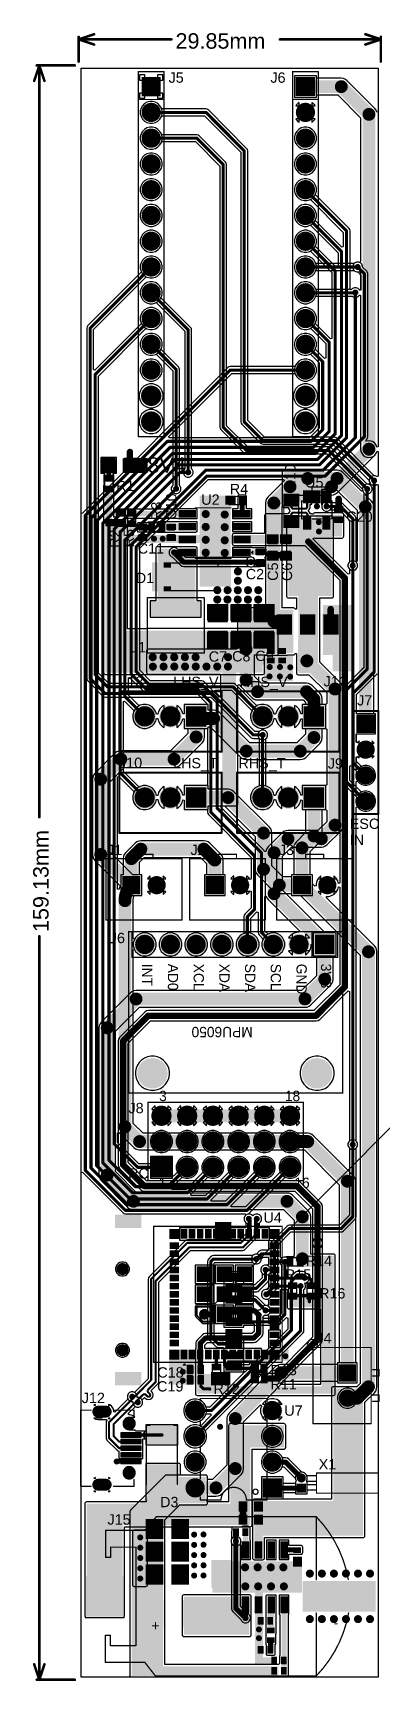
# Model space of a CAD drawing. Header units: millimetres. Extents: x 0 to 212, y 0 to 213.
# Drawn here: x -0.18 to 1.18, y -0.01 to 6.39 of the extents above; entities that cross this region are included whole.
import ezdxf

# ---------------------------------------------------------------- set-up
doc = ezdxf.new("R2010")
doc.units = ezdxf.units.MM
doc.header["$MEASUREMENT"] = 0
for name, color, linetype in [('BottomLayer', 5, 'Continuous'), ('BottomPaste', 16, 'Continuous'), ('BottomSolder', 6, 'Continuous'), ('Mechanical1', 6, 'Continuous'), ('MultiLayer', 9, 'Continuous'), ('PadHoleLayer', 156, 'Continuous'), ('TopLayer', 1, 'Continuous'), ('TopOverlay', 2, 'Continuous'), ('TopPaste', 8, 'Continuous'), ('TopSolder', 216, 'Continuous'), ('ViaHoleLayer', 16, 'Continuous')]:
    doc.layers.add(name, color=color, linetype=linetype)
doc.styles.add('Arial', font='arial.ttf', dxfattribs={"height": 0.2})

msp = doc.modelspace()

# ---------------------------------------------------------------- texts
at = {"layer": 'Mechanical1', "style": 'Arial'}
msp.add_text('29.85mm', height=0.06, dxfattribs=at).set_placement((0.3766, 6.33))
msp.add_text('159.13mm', height=0.06, rotation=90, dxfattribs=at).set_placement((-0.117, 2.9016))
at = {"layer": 'TopOverlay', "style": 'Arial'}
for s, height, p in [('J5', 0.04, (0.3496, 6.1977)), ('J6', 0.04, (0.7456, 6.1977)), ('8V4', 0.06, (0.2679, 4.684)), ('R1', 0.04, (0.1453, 4.613)), ('R4', 0.04, (0.5877, 4.601)), ('U5', 0.04, (0.8807, 4.627)), ('U2', 0.04, (0.4767, 4.56)), ('C20', 0.04, (1.0407, 4.494)), ('C11', 0.04, (0.2297, 4.3705)), ('D1', 0.04, (0.2223, 4.256)), ('C2', 0.04, (0.6497, 4.271)), ('L1', 0.04, (0.2003, 3.987)), ('C7', 0.04, (0.5057, 3.951)), ('C8', 0.04, (0.5967, 3.952)), ('C9', 0.04, (0.6866, 3.9537)), ('J13', 0.04, (0.1619, 3.8537)), ('LHS_V', 0.04, (0.3669, 3.8524)), ('RHS_V', 0.04, (0.6259, 3.8524)), ('J11', 0.04, (0.9527, 3.855)), ('J7', 0.04, (1.0827, 3.781)), ('J10', 0.04, (0.1569, 3.5387)), ('LHS_T', 0.04, (0.3669, 3.5374)), ('RHS_T', 0.04, (0.6212, 3.5374)), ('J9', 0.04, (0.9687, 3.536)), ('ESC', 0.04, (1.054, 3.302)), ('IN', 0.04, (1.054, 3.2393)), ('J1', 0.04, (0.1103, 3.2007)), ('J2', 0.04, (0.435, 3.2007)), ('J3', 0.04, (0.7786, 3.2007)), ('U6', 0.04, (0.1086, 2.8587)), ('J8', 0.04, (0.1936, 2.1987)), ('RC', 0.04, (0.1919, 1.9447)), ('U4', 0.04, (0.7186, 1.7737)), ('R14', 0.04, (0.883, 1.606)), ('R15', 0.04, (0.8019, 1.5527)), ('R16', 0.04, (0.9349, 1.4797)), ('J4', 0.04, (0.9247, 1.306)), ('R13', 0.04, (0.746, 1.182)), ('C19', 0.04, (0.3049, 1.1187)), ('C18', 0.04, (0.3059, 1.1727)), ('R11', 0.04, (0.7457, 1.127)), ('J12', 0.04, (0.0119, 1.0737)), ('R12', 0.04, (0.524, 1.109)), ('U7', 0.04, (0.7996, 1.0247)), ('X1', 0.04, (0.9333, 0.8164)), ('D3', 0.04, (0.3166, 0.6697)), ('J15', 0.04, (0.112, 0.602))]:
    msp.add_text(s, height=height, dxfattribs=at).set_placement(p)
for s, p in [('R10', (0.843, 4.615)), ('R3', (0.322, 4.5007)), ('C10', (0.38, 4.502)), ('R2', (0.161, 4.3927)), ('R5', (0.215, 4.3947)), ('C5', (0.775, 4.2647)), ('C6', (0.83, 4.2637))]:
    msp.add_text(s, height=0.04, rotation=90, dxfattribs=at).set_placement(p)

# ---------------------------------------------------------------- blocks, each defined once
blk = doc.blocks.new('C___1206_B_1')
at = {"layer": 'BottomLayer'}
for points in [[(-0.08, 0.035), (-0.02, 0.035), (-0.02, -0.035), (-0.08, -0.035)], [(0.02, 0.035), (0.08, 0.035), (0.08, -0.035), (0.02, -0.035)]]:
    blk.add_hatch(color=5, dxfattribs=at).paths.add_polyline_path(points)
at = {"layer": 'BottomPaste'}
for points in [[(-0.08, 0.035), (-0.02, 0.035), (-0.02, -0.035), (-0.08, -0.035)], [(0.02, 0.035), (0.08, 0.035), (0.08, -0.035), (0.02, -0.035)]]:
    blk.add_hatch(color=16, dxfattribs=at).paths.add_polyline_path(points)
at = {"layer": 'BottomSolder'}
for points in [[(-0.084, 0.039), (-0.016, 0.039), (-0.016, -0.039), (-0.084, -0.039)], [(0.016, 0.039), (0.084, 0.039), (0.084, -0.039), (0.016, -0.039)]]:
    blk.add_hatch(color=6, dxfattribs=at).paths.add_polyline_path(points)
blk = doc.blocks.new('C___1206_B_2')
at = {"layer": 'BottomLayer'}
for points in [[(-0.08, 0.035), (-0.02, 0.035), (-0.02, -0.035), (-0.08, -0.035)], [(0.02, 0.035), (0.08, 0.035), (0.08, -0.035), (0.02, -0.035)]]:
    blk.add_hatch(color=5, dxfattribs=at).paths.add_polyline_path(points)
at = {"layer": 'BottomPaste'}
for points in [[(-0.08, 0.035), (-0.02, 0.035), (-0.02, -0.035), (-0.08, -0.035)], [(0.02, 0.035), (0.08, 0.035), (0.08, -0.035), (0.02, -0.035)]]:
    blk.add_hatch(color=16, dxfattribs=at).paths.add_polyline_path(points)
at = {"layer": 'BottomSolder'}
for points in [[(-0.084, 0.039), (-0.016, 0.039), (-0.016, -0.039), (-0.084, -0.039)], [(0.016, 0.039), (0.084, 0.039), (0.084, -0.039), (0.016, -0.039)]]:
    blk.add_hatch(color=6, dxfattribs=at).paths.add_polyline_path(points)
blk = doc.blocks.new('R___0402_B_3')
at = {"layer": 'BottomLayer'}
for points in [[(-0.0095, 0.0125), (-0.0095, -0.0125), (-0.0275, -0.0125), (-0.0275, 0.0125)], [(0.0275, 0.0125), (0.0275, -0.0125), (0.0095, -0.0125), (0.0095, 0.0125)]]:
    blk.add_hatch(color=5, dxfattribs=at).paths.add_polyline_path(points)
at = {"layer": 'BottomPaste'}
for points in [[(-0.0095, 0.0125), (-0.0095, -0.0125), (-0.0275, -0.0125), (-0.0275, 0.0125)], [(0.0275, 0.0125), (0.0275, -0.0125), (0.0095, -0.0125), (0.0095, 0.0125)]]:
    blk.add_hatch(color=16, dxfattribs=at).paths.add_polyline_path(points)
at = {"layer": 'BottomSolder'}
for points in [[(-0.0073, 0.0147), (-0.0073, -0.0147), (-0.0297, -0.0147), (-0.0297, 0.0147)], [(0.0297, 0.0147), (0.0297, -0.0147), (0.0073, -0.0147), (0.0073, 0.0147)]]:
    blk.add_hatch(color=6, dxfattribs=at).paths.add_polyline_path(points)
blk = doc.blocks.new('R___0402_B_4')
at = {"layer": 'BottomLayer'}
for points in [[(-0.0095, 0.0125), (-0.0095, -0.0125), (-0.0275, -0.0125), (-0.0275, 0.0125)], [(0.0275, 0.0125), (0.0275, -0.0125), (0.0095, -0.0125), (0.0095, 0.0125)]]:
    blk.add_hatch(color=5, dxfattribs=at).paths.add_polyline_path(points)
at = {"layer": 'BottomPaste'}
for points in [[(-0.0095, 0.0125), (-0.0095, -0.0125), (-0.0275, -0.0125), (-0.0275, 0.0125)], [(0.0275, 0.0125), (0.0275, -0.0125), (0.0095, -0.0125), (0.0095, 0.0125)]]:
    blk.add_hatch(color=16, dxfattribs=at).paths.add_polyline_path(points)
at = {"layer": 'BottomSolder'}
for points in [[(-0.0073, 0.0147), (-0.0073, -0.0147), (-0.0297, -0.0147), (-0.0297, 0.0147)], [(0.0297, 0.0147), (0.0297, -0.0147), (0.0073, -0.0147), (0.0073, 0.0147)]]:
    blk.add_hatch(color=6, dxfattribs=at).paths.add_polyline_path(points)
blk = doc.blocks.new('R___0402_B_5')
at = {"layer": 'BottomLayer'}
for points in [[(-0.0095, 0.0125), (-0.0095, -0.0125), (-0.0275, -0.0125), (-0.0275, 0.0125)], [(0.0275, 0.0125), (0.0275, -0.0125), (0.0095, -0.0125), (0.0095, 0.0125)]]:
    blk.add_hatch(color=5, dxfattribs=at).paths.add_polyline_path(points)
at = {"layer": 'BottomPaste'}
for points in [[(-0.0095, 0.0125), (-0.0095, -0.0125), (-0.0275, -0.0125), (-0.0275, 0.0125)], [(0.0275, 0.0125), (0.0275, -0.0125), (0.0095, -0.0125), (0.0095, 0.0125)]]:
    blk.add_hatch(color=16, dxfattribs=at).paths.add_polyline_path(points)
at = {"layer": 'BottomSolder'}
for points in [[(-0.0073, 0.0147), (-0.0073, -0.0147), (-0.0297, -0.0147), (-0.0297, 0.0147)], [(0.0297, 0.0147), (0.0297, -0.0147), (0.0073, -0.0147), (0.0073, 0.0147)]]:
    blk.add_hatch(color=6, dxfattribs=at).paths.add_polyline_path(points)
blk = doc.blocks.new('R___0402_B_6')
at = {"layer": 'BottomLayer'}
for points in [[(-0.0095, 0.0125), (-0.0095, -0.0125), (-0.0275, -0.0125), (-0.0275, 0.0125)], [(0.0275, 0.0125), (0.0275, -0.0125), (0.0095, -0.0125), (0.0095, 0.0125)]]:
    blk.add_hatch(color=5, dxfattribs=at).paths.add_polyline_path(points)
at = {"layer": 'BottomPaste'}
for points in [[(-0.0095, 0.0125), (-0.0095, -0.0125), (-0.0275, -0.0125), (-0.0275, 0.0125)], [(0.0275, 0.0125), (0.0275, -0.0125), (0.0095, -0.0125), (0.0095, 0.0125)]]:
    blk.add_hatch(color=16, dxfattribs=at).paths.add_polyline_path(points)
at = {"layer": 'BottomSolder'}
for points in [[(-0.0073, 0.0147), (-0.0073, -0.0147), (-0.0297, -0.0147), (-0.0297, 0.0147)], [(0.0297, 0.0147), (0.0297, -0.0147), (0.0073, -0.0147), (0.0073, 0.0147)]]:
    blk.add_hatch(color=6, dxfattribs=at).paths.add_polyline_path(points)
blk = doc.blocks.new('R___0402_7')
at = {"layer": 'TopLayer'}
for points in [[(-0.0275, -0.0125), (-0.0275, 0.0125), (-0.0095, 0.0125), (-0.0095, -0.0125)], [(0.0095, -0.0125), (0.0095, 0.0125), (0.0275, 0.0125), (0.0275, -0.0125)]]:
    blk.add_hatch(color=1, dxfattribs=at).paths.add_polyline_path(points)
at = {"layer": 'TopPaste'}
for points in [[(-0.0275, -0.0125), (-0.0275, 0.0125), (-0.0095, 0.0125), (-0.0095, -0.0125)], [(0.0095, -0.0125), (0.0095, 0.0125), (0.0275, 0.0125), (0.0275, -0.0125)]]:
    blk.add_hatch(color=8, dxfattribs=at).paths.add_polyline_path(points)
at = {"layer": 'TopSolder'}
for points in [[(-0.0297, -0.0147), (-0.0297, 0.0147), (-0.0073, 0.0147), (-0.0073, -0.0147)], [(0.0073, -0.0147), (0.0073, 0.0147), (0.0297, 0.0147), (0.0297, -0.0147)]]:
    blk.add_hatch(color=216, dxfattribs=at).paths.add_polyline_path(points)
at = {"layer": 'TopOverlay'}
for points, const_width in [([(-0.031, 0.016), (-0.031, -0.016)], 0.005), ([(-0.031, 0.016), (0.031, 0.016)], 0.005), ([(0.031, 0.016), (0.031, -0.016)], 0.005), ([(-0.031, -0.016), (0.031, -0.016)], 0.005), ([(-0.032, -0.017), (0.032, -0.017)], 0.000127)]:
    blk.add_lwpolyline(points, dxfattribs=dict(at, const_width=const_width))
for points, const_width in [([(-0.0323, 0.016, 1), (-0.0297, 0.016, 1)], 0.0025), ([(-0.0323, 0.016, 1), (-0.0297, 0.016, 1)], 0.0025), ([(0.0297, 0.016, 1), (0.0323, 0.016, 1)], 0.0025), ([(0.0297, 0.016, 1), (0.0323, 0.016, 1)], 0.0025), ([(-0.0323, -0.016, 1), (-0.0297, -0.016, 1)], 0.0025), ([(-0.0323, -0.016, 1), (-0.0297, -0.016, 1)], 0.0025), ([(-0.032, -0.017, 1), (-0.032, -0.017, 1)], 0.0000635), ([(0.0297, -0.016, 1), (0.0323, -0.016, 1)], 0.0025), ([(0.0297, -0.016, 1), (0.0323, -0.016, 1)], 0.0025), ([(0.032, -0.017, 1), (0.032, -0.017, 1)], 0.0000635)]:
    blk.add_lwpolyline(points, format="xyb", close=True, dxfattribs=dict(at, const_width=const_width))
blk = doc.blocks.new('R___0402_8')
at = {"layer": 'TopLayer'}
for points in [[(-0.0275, -0.0125), (-0.0275, 0.0125), (-0.0095, 0.0125), (-0.0095, -0.0125)], [(0.0095, -0.0125), (0.0095, 0.0125), (0.0275, 0.0125), (0.0275, -0.0125)]]:
    blk.add_hatch(color=1, dxfattribs=at).paths.add_polyline_path(points)
at = {"layer": 'TopPaste'}
for points in [[(-0.0275, -0.0125), (-0.0275, 0.0125), (-0.0095, 0.0125), (-0.0095, -0.0125)], [(0.0095, -0.0125), (0.0095, 0.0125), (0.0275, 0.0125), (0.0275, -0.0125)]]:
    blk.add_hatch(color=8, dxfattribs=at).paths.add_polyline_path(points)
at = {"layer": 'TopSolder'}
for points in [[(-0.0297, -0.0147), (-0.0297, 0.0147), (-0.0073, 0.0147), (-0.0073, -0.0147)], [(0.0073, -0.0147), (0.0073, 0.0147), (0.0297, 0.0147), (0.0297, -0.0147)]]:
    blk.add_hatch(color=216, dxfattribs=at).paths.add_polyline_path(points)
at = {"layer": 'TopOverlay'}
for points, const_width in [([(-0.031, -0.016), (-0.031, 0.016)], 0.005), ([(-0.031, 0.016), (0.031, 0.016)], 0.005), ([(0.031, -0.016), (0.031, 0.016)], 0.005), ([(-0.031, -0.016), (0.031, -0.016)], 0.005), ([(-0.032, -0.017), (0.032, -0.017)], 0.000127)]:
    blk.add_lwpolyline(points, dxfattribs=dict(at, const_width=const_width))
for points, const_width in [([(-0.0323, 0.016, 1), (-0.0297, 0.016, 1)], 0.0025), ([(-0.0323, 0.016, 1), (-0.0297, 0.016, 1)], 0.0025), ([(0.0297, 0.016, 1), (0.0323, 0.016, 1)], 0.0025), ([(0.0297, 0.016, 1), (0.0323, 0.016, 1)], 0.0025), ([(-0.0323, -0.016, 1), (-0.0297, -0.016, 1)], 0.0025), ([(-0.0323, -0.016, 1), (-0.0297, -0.016, 1)], 0.0025), ([(-0.032, -0.017, 1), (-0.032, -0.017, 1)], 0.0000635), ([(0.0297, -0.016, 1), (0.0323, -0.016, 1)], 0.0025), ([(0.0297, -0.016, 1), (0.0323, -0.016, 1)], 0.0025), ([(0.032, -0.017, 1), (0.032, -0.017, 1)], 0.0000635)]:
    blk.add_lwpolyline(points, format="xyb", close=True, dxfattribs=dict(at, const_width=const_width))
blk = doc.blocks.new('PSPMAA0503_2R2M_ANP_B_9')
at = {"layer": 'BottomLayer'}
for points in [[(-0.1179, 0.0492), (-0.0433, 0.0492), (-0.0433, -0.0492), (-0.1179, -0.0492)], [(0.0433, 0.0492), (0.1179, 0.0492), (0.1179, -0.0492), (0.0433, -0.0492)]]:
    blk.add_hatch(color=5, dxfattribs=at).paths.add_polyline_path(points)
at = {"layer": 'BottomPaste'}
for points in [[(-0.1179, 0.0492), (-0.0433, 0.0492), (-0.0433, -0.0492), (-0.1179, -0.0492)], [(0.0433, 0.0492), (0.1179, 0.0492), (0.1179, -0.0492), (0.0433, -0.0492)]]:
    blk.add_hatch(color=16, dxfattribs=at).paths.add_polyline_path(points)
at = {"layer": 'BottomSolder'}
for points in [[(-0.1219, 0.0532), (-0.0393, 0.0532), (-0.0393, -0.0532), (-0.1219, -0.0532)], [(0.0393, 0.0532), (0.1219, 0.0532), (0.1219, -0.0532), (0.0393, -0.0532)]]:
    blk.add_hatch(color=6, dxfattribs=at).paths.add_polyline_path(points)
blk = doc.blocks.new('SMA_B_10')
at = {"layer": 'BottomLayer'}
for points in [[(-0.128, 0.0335), (-0.0295, 0.0335), (-0.0295, -0.0335), (-0.128, -0.0335)], [(0.0295, 0.0335), (0.128, 0.0335), (0.128, -0.0335), (0.0295, -0.0335)]]:
    blk.add_hatch(color=5, dxfattribs=at).paths.add_polyline_path(points)
at = {"layer": 'BottomPaste'}
for points in [[(-0.128, 0.0335), (-0.0295, 0.0335), (-0.0295, -0.0335), (-0.128, -0.0335)], [(0.0295, 0.0335), (0.128, 0.0335), (0.128, -0.0335), (0.0295, -0.0335)]]:
    blk.add_hatch(color=16, dxfattribs=at).paths.add_polyline_path(points)
at = {"layer": 'BottomSolder'}
for points in [[(-0.132, 0.0375), (-0.0255, 0.0375), (-0.0255, -0.0375), (-0.132, -0.0375)], [(0.0255, 0.0375), (0.132, 0.0375), (0.132, -0.0375), (0.0255, -0.0375)]]:
    blk.add_hatch(color=6, dxfattribs=at).paths.add_polyline_path(points)
blk = doc.blocks.new('C___0402_B_11')
at = {"layer": 'BottomLayer'}
for points in [[(-0.0095, 0.0125), (-0.0095, -0.0125), (-0.0275, -0.0125), (-0.0275, 0.0125)], [(0.0275, 0.0125), (0.0275, -0.0125), (0.0095, -0.0125), (0.0095, 0.0125)]]:
    blk.add_hatch(color=5, dxfattribs=at).paths.add_polyline_path(points)
at = {"layer": 'BottomPaste'}
for points in [[(-0.0095, 0.0125), (-0.0095, -0.0125), (-0.0275, -0.0125), (-0.0275, 0.0125)], [(0.0275, 0.0125), (0.0275, -0.0125), (0.0095, -0.0125), (0.0095, 0.0125)]]:
    blk.add_hatch(color=16, dxfattribs=at).paths.add_polyline_path(points)
at = {"layer": 'BottomSolder'}
for points in [[(-0.0071, 0.0149), (-0.0071, -0.0149), (-0.0299, -0.0149), (-0.0299, 0.0149)], [(0.0299, 0.0149), (0.0299, -0.0149), (0.0071, -0.0149), (0.0071, 0.0149)]]:
    blk.add_hatch(color=6, dxfattribs=at).paths.add_polyline_path(points)
blk = doc.blocks.new('C___0402_B_12')
at = {"layer": 'BottomLayer'}
for points in [[(-0.0095, 0.0125), (-0.0095, -0.0125), (-0.0275, -0.0125), (-0.0275, 0.0125)], [(0.0275, 0.0125), (0.0275, -0.0125), (0.0095, -0.0125), (0.0095, 0.0125)]]:
    blk.add_hatch(color=5, dxfattribs=at).paths.add_polyline_path(points)
at = {"layer": 'BottomPaste'}
for points in [[(-0.0095, 0.0125), (-0.0095, -0.0125), (-0.0275, -0.0125), (-0.0275, 0.0125)], [(0.0275, 0.0125), (0.0275, -0.0125), (0.0095, -0.0125), (0.0095, 0.0125)]]:
    blk.add_hatch(color=16, dxfattribs=at).paths.add_polyline_path(points)
at = {"layer": 'BottomSolder'}
for points in [[(-0.0071, 0.0149), (-0.0071, -0.0149), (-0.0299, -0.0149), (-0.0299, 0.0149)], [(0.0299, 0.0149), (0.0299, -0.0149), (0.0071, -0.0149), (0.0071, 0.0149)]]:
    blk.add_hatch(color=6, dxfattribs=at).paths.add_polyline_path(points)
blk = doc.blocks.new('C___1206_B_13')
at = {"layer": 'BottomLayer'}
for points in [[(-0.08, 0.035), (-0.02, 0.035), (-0.02, -0.035), (-0.08, -0.035)], [(0.02, 0.035), (0.08, 0.035), (0.08, -0.035), (0.02, -0.035)]]:
    blk.add_hatch(color=5, dxfattribs=at).paths.add_polyline_path(points)
at = {"layer": 'BottomPaste'}
for points in [[(-0.08, 0.035), (-0.02, 0.035), (-0.02, -0.035), (-0.08, -0.035)], [(0.02, 0.035), (0.08, 0.035), (0.08, -0.035), (0.02, -0.035)]]:
    blk.add_hatch(color=16, dxfattribs=at).paths.add_polyline_path(points)
at = {"layer": 'BottomSolder'}
for points in [[(-0.084, 0.039), (-0.016, 0.039), (-0.016, -0.039), (-0.084, -0.039)], [(0.016, 0.039), (0.084, 0.039), (0.084, -0.039), (0.016, -0.039)]]:
    blk.add_hatch(color=6, dxfattribs=at).paths.add_polyline_path(points)
blk = doc.blocks.new('C___0603_B_14')
at = {"layer": 'BottomLayer'}
for points in [[(-0.045, -0.0175), (-0.045, 0.0175), (-0.015, 0.0175), (-0.015, -0.0175)], [(0.015, -0.0175), (0.015, 0.0175), (0.045, 0.0175), (0.045, -0.0175)]]:
    blk.add_hatch(color=5, dxfattribs=at).paths.add_polyline_path(points)
at = {"layer": 'BottomPaste'}
for points in [[(-0.045, -0.0175), (-0.045, 0.0175), (-0.015, 0.0175), (-0.015, -0.0175)], [(0.015, -0.0175), (0.015, 0.0175), (0.045, 0.0175), (0.045, -0.0175)]]:
    blk.add_hatch(color=16, dxfattribs=at).paths.add_polyline_path(points)
at = {"layer": 'BottomSolder'}
for points in [[(-0.0474, -0.0199), (-0.0474, 0.0199), (-0.0126, 0.0199), (-0.0126, -0.0199)], [(0.0126, -0.0199), (0.0126, 0.0199), (0.0474, 0.0199), (0.0474, -0.0199)]]:
    blk.add_hatch(color=6, dxfattribs=at).paths.add_polyline_path(points)
blk = doc.blocks.new('C___0603_B_15')
at = {"layer": 'BottomLayer'}
for points in [[(-0.045, -0.0175), (-0.045, 0.0175), (-0.015, 0.0175), (-0.015, -0.0175)], [(0.015, -0.0175), (0.015, 0.0175), (0.045, 0.0175), (0.045, -0.0175)]]:
    blk.add_hatch(color=5, dxfattribs=at).paths.add_polyline_path(points)
at = {"layer": 'BottomPaste'}
for points in [[(-0.045, -0.0175), (-0.045, 0.0175), (-0.015, 0.0175), (-0.015, -0.0175)], [(0.015, -0.0175), (0.015, 0.0175), (0.045, 0.0175), (0.045, -0.0175)]]:
    blk.add_hatch(color=16, dxfattribs=at).paths.add_polyline_path(points)
at = {"layer": 'BottomSolder'}
for points in [[(-0.0474, -0.0199), (-0.0474, 0.0199), (-0.0126, 0.0199), (-0.0126, -0.0199)], [(0.0126, -0.0199), (0.0126, 0.0199), (0.0474, 0.0199), (0.0474, -0.0199)]]:
    blk.add_hatch(color=6, dxfattribs=at).paths.add_polyline_path(points)
blk = doc.blocks.new('C___0402_B_16')
at = {"layer": 'BottomLayer'}
for points in [[(-0.0095, 0.0125), (-0.0095, -0.0125), (-0.0275, -0.0125), (-0.0275, 0.0125)], [(0.0275, 0.0125), (0.0275, -0.0125), (0.0095, -0.0125), (0.0095, 0.0125)]]:
    blk.add_hatch(color=5, dxfattribs=at).paths.add_polyline_path(points)
at = {"layer": 'BottomPaste'}
for points in [[(-0.0095, 0.0125), (-0.0095, -0.0125), (-0.0275, -0.0125), (-0.0275, 0.0125)], [(0.0275, 0.0125), (0.0275, -0.0125), (0.0095, -0.0125), (0.0095, 0.0125)]]:
    blk.add_hatch(color=16, dxfattribs=at).paths.add_polyline_path(points)
at = {"layer": 'BottomSolder'}
for points in [[(-0.0071, 0.0149), (-0.0071, -0.0149), (-0.0299, -0.0149), (-0.0299, 0.0149)], [(0.0299, 0.0149), (0.0299, -0.0149), (0.0071, -0.0149), (0.0071, 0.0149)]]:
    blk.add_hatch(color=6, dxfattribs=at).paths.add_polyline_path(points)
blk = doc.blocks.new('C___0402_17')
at = {"layer": 'TopLayer'}
for points in [[(-0.0275, -0.0125), (-0.0275, 0.0125), (-0.0095, 0.0125), (-0.0095, -0.0125)], [(0.0095, -0.0125), (0.0095, 0.0125), (0.0275, 0.0125), (0.0275, -0.0125)]]:
    blk.add_hatch(color=1, dxfattribs=at).paths.add_polyline_path(points)
at = {"layer": 'TopPaste'}
for points in [[(-0.0275, -0.0125), (-0.0275, 0.0125), (-0.0095, 0.0125), (-0.0095, -0.0125)], [(0.0095, -0.0125), (0.0095, 0.0125), (0.0275, 0.0125), (0.0275, -0.0125)]]:
    blk.add_hatch(color=8, dxfattribs=at).paths.add_polyline_path(points)
at = {"layer": 'TopSolder'}
for points in [[(-0.0299, -0.0149), (-0.0299, 0.0149), (-0.0071, 0.0149), (-0.0071, -0.0149)], [(0.0071, -0.0149), (0.0071, 0.0149), (0.0299, 0.0149), (0.0299, -0.0149)]]:
    blk.add_hatch(color=216, dxfattribs=at).paths.add_polyline_path(points)
at = {"layer": 'TopOverlay', "const_width": 0.005}
for points in [[(-0.031, 0.016), (-0.011, 0.016)], [(-0.031, 0.016), (-0.031, -0.016)], [(0.011, 0.016), (0.031, 0.016)], [(0.031, 0.016), (0.031, -0.016)], [(-0.031, -0.016), (-0.011, -0.016)], [(0.011, -0.016), (0.031, -0.016)]]:
    blk.add_lwpolyline(points, dxfattribs=at)
at = {"layer": 'TopOverlay', "const_width": 0.0025}
for points in [[(-0.0323, 0.016, 1), (-0.0297, 0.016, 1)], [(-0.0323, 0.016, 1), (-0.0297, 0.016, 1)], [(-0.0123, 0.016, 1), (-0.0097, 0.016, 1)], [(0.0097, 0.016, 1), (0.0123, 0.016, 1)], [(0.0297, 0.016, 1), (0.0323, 0.016, 1)], [(0.0297, 0.016, 1), (0.0323, 0.016, 1)], [(-0.0323, -0.016, 1), (-0.0297, -0.016, 1)], [(-0.0323, -0.016, 1), (-0.0297, -0.016, 1)], [(-0.0123, -0.016, 1), (-0.0097, -0.016, 1)], [(0.0097, -0.016, 1), (0.0123, -0.016, 1)], [(0.0297, -0.016, 1), (0.0323, -0.016, 1)], [(0.0297, -0.016, 1), (0.0323, -0.016, 1)]]:
    blk.add_lwpolyline(points, format="xyb", close=True, dxfattribs=at)
blk = doc.blocks.new('C___0402_18')
at = {"layer": 'TopLayer'}
for points in [[(-0.0275, -0.0125), (-0.0275, 0.0125), (-0.0095, 0.0125), (-0.0095, -0.0125)], [(0.0095, -0.0125), (0.0095, 0.0125), (0.0275, 0.0125), (0.0275, -0.0125)]]:
    blk.add_hatch(color=1, dxfattribs=at).paths.add_polyline_path(points)
at = {"layer": 'TopPaste'}
for points in [[(-0.0275, -0.0125), (-0.0275, 0.0125), (-0.0095, 0.0125), (-0.0095, -0.0125)], [(0.0095, -0.0125), (0.0095, 0.0125), (0.0275, 0.0125), (0.0275, -0.0125)]]:
    blk.add_hatch(color=8, dxfattribs=at).paths.add_polyline_path(points)
at = {"layer": 'TopSolder'}
for points in [[(-0.0299, -0.0149), (-0.0299, 0.0149), (-0.0071, 0.0149), (-0.0071, -0.0149)], [(0.0071, -0.0149), (0.0071, 0.0149), (0.0299, 0.0149), (0.0299, -0.0149)]]:
    blk.add_hatch(color=216, dxfattribs=at).paths.add_polyline_path(points)
at = {"layer": 'TopOverlay', "const_width": 0.005}
for points in [[(-0.031, 0.016), (-0.011, 0.016)], [(-0.031, 0.016), (-0.031, -0.016)], [(0.011, 0.016), (0.031, 0.016)], [(0.031, 0.016), (0.031, -0.016)], [(-0.031, -0.016), (-0.011, -0.016)], [(0.011, -0.016), (0.031, -0.016)]]:
    blk.add_lwpolyline(points, dxfattribs=at)
at = {"layer": 'TopOverlay', "const_width": 0.0025}
for points in [[(-0.0323, 0.016, 1), (-0.0297, 0.016, 1)], [(-0.0323, 0.016, 1), (-0.0297, 0.016, 1)], [(-0.0123, 0.016, 1), (-0.0097, 0.016, 1)], [(0.0097, 0.016, 1), (0.0123, 0.016, 1)], [(0.0297, 0.016, 1), (0.0323, 0.016, 1)], [(0.0297, 0.016, 1), (0.0323, 0.016, 1)], [(-0.0323, -0.016, 1), (-0.0297, -0.016, 1)], [(-0.0323, -0.016, 1), (-0.0297, -0.016, 1)], [(-0.0123, -0.016, 1), (-0.0097, -0.016, 1)], [(0.0097, -0.016, 1), (0.0123, -0.016, 1)], [(0.0297, -0.016, 1), (0.0323, -0.016, 1)], [(0.0297, -0.016, 1), (0.0323, -0.016, 1)]]:
    blk.add_lwpolyline(points, format="xyb", close=True, dxfattribs=at)
blk = doc.blocks.new('C___1206_19')
at = {"layer": 'TopLayer'}
for points in [[(-0.08, 0.035), (-0.02, 0.035), (-0.02, -0.035), (-0.08, -0.035)], [(0.02, 0.035), (0.08, 0.035), (0.08, -0.035), (0.02, -0.035)]]:
    blk.add_hatch(color=1, dxfattribs=at).paths.add_polyline_path(points)
at = {"layer": 'TopPaste'}
for points in [[(-0.08, 0.035), (-0.02, 0.035), (-0.02, -0.035), (-0.08, -0.035)], [(0.02, 0.035), (0.08, 0.035), (0.08, -0.035), (0.02, -0.035)]]:
    blk.add_hatch(color=8, dxfattribs=at).paths.add_polyline_path(points)
at = {"layer": 'TopSolder'}
for points in [[(-0.084, 0.039), (-0.016, 0.039), (-0.016, -0.039), (-0.084, -0.039)], [(0.016, 0.039), (0.084, 0.039), (0.084, -0.039), (0.016, -0.039)]]:
    blk.add_hatch(color=216, dxfattribs=at).paths.add_polyline_path(points)
at = {"layer": 'TopOverlay', "const_width": 0.005}
for points in [[(-0.084, -0.039), (-0.084, 0.039)], [(-0.024, 0.039), (-0.084, 0.039)], [(0.084, 0.039), (0.024, 0.039)], [(0.084, -0.039), (0.084, 0.039)], [(-0.024, -0.039), (-0.084, -0.039)], [(0.084, -0.039), (0.024, -0.039)]]:
    blk.add_lwpolyline(points, dxfattribs=at)
at = {"layer": 'TopOverlay', "const_width": 0.0025}
for points in [[(-0.08525, 0.039, 1), (-0.08275, 0.039, 1)], [(-0.08525, 0.039, 1), (-0.08275, 0.039, 1)], [(-0.02525, 0.039, 1), (-0.02275, 0.039, 1)], [(0.02275, 0.039, 1), (0.02525, 0.039, 1)], [(0.08275, 0.039, 1), (0.08525, 0.039, 1)], [(0.08275, 0.039, 1), (0.08525, 0.039, 1)], [(-0.08525, -0.039, 1), (-0.08275, -0.039, 1)], [(-0.08525, -0.039, 1), (-0.08275, -0.039, 1)], [(-0.02525, -0.039, 1), (-0.02275, -0.039, 1)], [(0.02275, -0.039, 1), (0.02525, -0.039, 1)], [(0.08275, -0.039, 1), (0.08525, -0.039, 1)], [(0.08275, -0.039, 1), (0.08525, -0.039, 1)]]:
    blk.add_lwpolyline(points, format="xyb", close=True, dxfattribs=at)
blk = doc.blocks.new('C___1206_20')
at = {"layer": 'TopLayer'}
for points in [[(-0.08, 0.035), (-0.02, 0.035), (-0.02, -0.035), (-0.08, -0.035)], [(0.02, 0.035), (0.08, 0.035), (0.08, -0.035), (0.02, -0.035)]]:
    blk.add_hatch(color=1, dxfattribs=at).paths.add_polyline_path(points)
at = {"layer": 'TopPaste'}
for points in [[(-0.08, 0.035), (-0.02, 0.035), (-0.02, -0.035), (-0.08, -0.035)], [(0.02, 0.035), (0.08, 0.035), (0.08, -0.035), (0.02, -0.035)]]:
    blk.add_hatch(color=8, dxfattribs=at).paths.add_polyline_path(points)
at = {"layer": 'TopSolder'}
for points in [[(-0.084, 0.039), (-0.016, 0.039), (-0.016, -0.039), (-0.084, -0.039)], [(0.016, 0.039), (0.084, 0.039), (0.084, -0.039), (0.016, -0.039)]]:
    blk.add_hatch(color=216, dxfattribs=at).paths.add_polyline_path(points)
at = {"layer": 'TopOverlay', "const_width": 0.005}
for points in [[(-0.084, -0.039), (-0.084, 0.039)], [(-0.024, 0.039), (-0.084, 0.039)], [(0.084, 0.039), (0.024, 0.039)], [(0.084, -0.039), (0.084, 0.039)], [(-0.024, -0.039), (-0.084, -0.039)], [(0.084, -0.039), (0.024, -0.039)]]:
    blk.add_lwpolyline(points, dxfattribs=at)
at = {"layer": 'TopOverlay', "const_width": 0.0025}
for points in [[(-0.08525, 0.039, 1), (-0.08275, 0.039, 1)], [(-0.08525, 0.039, 1), (-0.08275, 0.039, 1)], [(-0.02525, 0.039, 1), (-0.02275, 0.039, 1)], [(0.02275, 0.039, 1), (0.02525, 0.039, 1)], [(0.08275, 0.039, 1), (0.08525, 0.039, 1)], [(0.08275, 0.039, 1), (0.08525, 0.039, 1)], [(-0.08525, -0.039, 1), (-0.08275, -0.039, 1)], [(-0.08525, -0.039, 1), (-0.08275, -0.039, 1)], [(-0.02525, -0.039, 1), (-0.02275, -0.039, 1)], [(0.02275, -0.039, 1), (0.02525, -0.039, 1)], [(0.08275, -0.039, 1), (0.08525, -0.039, 1)], [(0.08275, -0.039, 1), (0.08525, -0.039, 1)]]:
    blk.add_lwpolyline(points, format="xyb", close=True, dxfattribs=at)
blk = doc.blocks.new('C___0603_21')
at = {"layer": 'TopLayer'}
for points in [[(-0.015, 0.0175), (-0.015, -0.0175), (-0.045, -0.0175), (-0.045, 0.0175)], [(0.045, 0.0175), (0.045, -0.0175), (0.015, -0.0175), (0.015, 0.0175)]]:
    blk.add_hatch(color=1, dxfattribs=at).paths.add_polyline_path(points)
at = {"layer": 'TopPaste'}
for points in [[(-0.015, 0.0175), (-0.015, -0.0175), (-0.045, -0.0175), (-0.045, 0.0175)], [(0.045, 0.0175), (0.045, -0.0175), (0.015, -0.0175), (0.015, 0.0175)]]:
    blk.add_hatch(color=8, dxfattribs=at).paths.add_polyline_path(points)
at = {"layer": 'TopSolder'}
for points in [[(-0.0126, 0.0199), (-0.0126, -0.0199), (-0.0474, -0.0199), (-0.0474, 0.0199)], [(0.0474, 0.0199), (0.0474, -0.0199), (0.0126, -0.0199), (0.0126, 0.0199)]]:
    blk.add_hatch(color=216, dxfattribs=at).paths.add_polyline_path(points)
at = {"layer": 'TopOverlay', "const_width": 0.005}
for points in [[(-0.049, 0.021), (-0.049, -0.021)], [(-0.049, 0.021), (-0.018, 0.021)], [(0.018, 0.021), (0.049, 0.021)], [(0.049, 0.021), (0.049, -0.021)], [(-0.049, -0.021), (-0.018, -0.021)], [(0.018, -0.021), (0.049, -0.021)]]:
    blk.add_lwpolyline(points, dxfattribs=at)
at = {"layer": 'TopOverlay', "const_width": 0.0025}
for points in [[(-0.0503, 0.021, 1), (-0.0478, 0.021, 1)], [(-0.0503, 0.021, 1), (-0.0478, 0.021, 1)], [(-0.0192, 0.021, 1), (-0.0168, 0.021, 1)], [(0.0168, 0.021, 1), (0.0192, 0.021, 1)], [(0.0478, 0.021, 1), (0.0503, 0.021, 1)], [(0.0478, 0.021, 1), (0.0503, 0.021, 1)], [(-0.0503, -0.021, 1), (-0.0478, -0.021, 1)], [(-0.0503, -0.021, 1), (-0.0478, -0.021, 1)], [(-0.0192, -0.021, 1), (-0.0168, -0.021, 1)], [(0.0168, -0.021, 1), (0.0192, -0.021, 1)], [(0.0478, -0.021, 1), (0.0503, -0.021, 1)], [(0.0478, -0.021, 1), (0.0503, -0.021, 1)]]:
    blk.add_lwpolyline(points, format="xyb", close=True, dxfattribs=at)
blk = doc.blocks.new('SMA_DO_214AC__22')
at = {"layer": 'TopLayer'}
for points in [[(-0.1063, 0.0551), (-0.0433, 0.0551), (-0.0433, -0.0551), (-0.1063, -0.0551)], [(0.0433, 0.0551), (0.1063, 0.0551), (0.1063, -0.0551), (0.0433, -0.0551)]]:
    blk.add_hatch(color=1, dxfattribs=at).paths.add_polyline_path(points)
at = {"layer": 'TopOverlay'}
blk.add_hatch(color=2, dxfattribs=at).paths.add_polyline_path([(-0.1572, -0.063), (-0.1112, -0.063), (-0.1112, 0.063), (-0.1572, 0.063)])
at = {"layer": 'TopPaste'}
for points in [[(-0.1063, 0.0551), (-0.0433, 0.0551), (-0.0433, -0.0551), (-0.1063, -0.0551)], [(0.0433, 0.0551), (0.1063, 0.0551), (0.1063, -0.0551), (0.0433, -0.0551)]]:
    blk.add_hatch(color=8, dxfattribs=at).paths.add_polyline_path(points)
at = {"layer": 'TopSolder'}
for points in [[(-0.1103, 0.0591), (-0.0393, 0.0591), (-0.0393, -0.0591), (-0.1103, -0.0591)], [(0.0393, 0.0591), (0.1103, 0.0591), (0.1103, -0.0591), (0.0393, -0.0591)]]:
    blk.add_hatch(color=216, dxfattribs=at).paths.add_polyline_path(points)
at = {"layer": 'TopOverlay', "const_width": 0.005}
for points in [[(-0.1174, 0.0603), (0.1119, 0.0603)], [(0.1119, 0.0603), (0.1119, 0.0466)], [(-0.1174, -0.0603), (0.1119, -0.0603)], [(0.1119, -0.0466), (0.1119, -0.0603)]]:
    blk.add_lwpolyline(points, dxfattribs=at)
at = {"layer": 'TopOverlay', "const_width": 0.0025}
for points in [[(-0.1187, 0.0603, 1), (-0.1162, 0.0603, 1)], [(0.1107, 0.0603, 1), (0.1132, 0.0603, 1)], [(0.1107, 0.0603, 1), (0.1132, 0.0603, 1)], [(0.1107, 0.0466, 1), (0.1132, 0.0466, 1)], [(-0.1187, -0.0603, 1), (-0.1162, -0.0603, 1)], [(0.1107, -0.0466, 1), (0.1132, -0.0466, 1)], [(0.1107, -0.0603, 1), (0.1132, -0.0603, 1)], [(0.1107, -0.0603, 1), (0.1132, -0.0603, 1)]]:
    blk.add_lwpolyline(points, format="xyb", close=True, dxfattribs=at)
blk = doc.blocks.new('LED_0805_23')
at = {"layer": 'TopLayer'}
for points in [[(-0.065, 0.0236), (-0.0177, 0.0236), (-0.0177, -0.0236), (-0.065, -0.0236)], [(0.0177, 0.0236), (0.065, 0.0236), (0.065, -0.0236), (0.0177, -0.0236)]]:
    blk.add_hatch(color=1, dxfattribs=at).paths.add_polyline_path(points)
at = {"layer": 'TopOverlay'}
blk.add_hatch(color=2, dxfattribs=at).paths.add_polyline_path([(0.0681, -0.029), (0.11, -0.029), (0.11, 0.029), (0.0681, 0.029)])
at = {"layer": 'TopPaste'}
for points in [[(-0.065, 0.0236), (-0.0177, 0.0236), (-0.0177, -0.0236), (-0.065, -0.0236)], [(0.0177, 0.0236), (0.065, 0.0236), (0.065, -0.0236), (0.0177, -0.0236)]]:
    blk.add_hatch(color=8, dxfattribs=at).paths.add_polyline_path(points)
at = {"layer": 'TopSolder'}
for points in [[(-0.069, 0.0276), (-0.0137, 0.0276), (-0.0137, -0.0276), (-0.069, -0.0276)], [(0.0137, 0.0276), (0.069, 0.0276), (0.069, -0.0276), (0.0137, -0.0276)]]:
    blk.add_hatch(color=216, dxfattribs=at).paths.add_polyline_path(points)
at = {"layer": 'TopOverlay', "const_width": 0.005}
for points in [[(-0.068, -0.0268), (-0.068, 0.0268)], [(-0.068, 0.0268), (-0.0189, 0.0268)], [(0.019, 0.027), (0.0681, 0.027)], [(0.0681, -0.0267), (0.0681, 0.027)], [(-0.068, -0.0268), (-0.0189, -0.0268)], [(0.019, -0.0267), (0.0681, -0.0267)]]:
    blk.add_lwpolyline(points, dxfattribs=at)
at = {"layer": 'TopOverlay', "const_width": 0.0025}
for points in [[(-0.0693, 0.0268, 1), (-0.0668, 0.0268, 1)], [(-0.0693, 0.0268, 1), (-0.0668, 0.0268, 1)], [(-0.0201, 0.0268, 1), (-0.0176, 0.0268, 1)], [(0.0177, 0.027, 1), (0.0203, 0.027, 1)], [(0.0669, 0.027, 1), (0.0694, 0.027, 1)], [(0.0669, 0.027, 1), (0.0694, 0.027, 1)], [(-0.0693, -0.0268, 1), (-0.0668, -0.0268, 1)], [(-0.0693, -0.0268, 1), (-0.0668, -0.0268, 1)], [(-0.0201, -0.0268, 1), (-0.0176, -0.0268, 1)], [(0.0177, -0.0267, 1), (0.0203, -0.0267, 1)], [(0.0669, -0.0267, 1), (0.0694, -0.0267, 1)], [(0.0669, -0.0267, 1), (0.0694, -0.0267, 1)]]:
    blk.add_lwpolyline(points, format="xyb", close=True, dxfattribs=at)
blk = doc.blocks.new('B2B_XH_2_LF__SN__24')
at = {"layer": 'BottomLayer'}
blk.add_hatch(color=5, dxfattribs=at).paths.add_polyline_path([(-0.080706, -0.031496), (-0.080706, 0.031496), (-0.017714, 0.031496), (-0.017714, -0.031496)])
h = blk.add_hatch(color=5, dxfattribs=at)
edge = h.paths.add_edge_path()
edge.add_arc((0.04921, 0), 0.031496, 0, 360)
at = {"layer": 'BottomSolder'}
blk.add_hatch(color=6, dxfattribs=at).paths.add_polyline_path([(-0.082706, -0.033496), (-0.082706, 0.033496), (-0.015714, 0.033496), (-0.015714, -0.033496)])
h = blk.add_hatch(color=6, dxfattribs=at)
edge = h.paths.add_edge_path()
edge.add_arc((0.04921, 0), 0.033496, 0, 360)
at = {"layer": 'MultiLayer'}
blk.add_hatch(color=9, dxfattribs=at).paths.add_polyline_path([(-0.080706, -0.031496), (-0.080706, 0.031496), (-0.017714, 0.031496), (-0.017714, -0.031496)])
h = blk.add_hatch(color=9, dxfattribs=at)
edge = h.paths.add_edge_path()
edge.add_arc((0.04921, 0), 0.031496, 0, 360)
at = {"layer": 'PadHoleLayer'}
h = blk.add_hatch(color=156, dxfattribs=at)
edge = h.paths.add_edge_path()
edge.add_arc((-0.04921, 0), 0.019685, 0, 360)
h = blk.add_hatch(color=156, dxfattribs=at)
edge = h.paths.add_edge_path()
edge.add_arc((0.04921, 0), 0.019685, 0, 360)
at = {"layer": 'TopLayer'}
blk.add_hatch(color=1, dxfattribs=at).paths.add_polyline_path([(-0.080706, -0.031496), (-0.080706, 0.031496), (-0.017714, 0.031496), (-0.017714, -0.031496)])
h = blk.add_hatch(color=1, dxfattribs=at)
edge = h.paths.add_edge_path()
edge.add_arc((0.04921, 0), 0.031496, 0, 360)
at = {"layer": 'TopSolder'}
blk.add_hatch(color=216, dxfattribs=at).paths.add_polyline_path([(-0.082706, -0.033496), (-0.082706, 0.033496), (-0.015714, 0.033496), (-0.015714, -0.033496)])
h = blk.add_hatch(color=216, dxfattribs=at)
edge = h.paths.add_edge_path()
edge.add_arc((0.04921, 0), 0.033496, 0, 360)
at = {"layer": 'TopOverlay', "const_width": 0.005}
for points in [[(0.147401, 0.0925), (-0.147641, 0.0925)], [(-0.147639, -0.133857), (-0.147639, 0.09252)], [(-0.037206, 0.123228), (-0.061851, 0.123228)], [(-0.061851, 0.098582), (-0.061851, 0.123228)], [(-0.037206, 0.098582), (-0.037206, 0.123228)], [(0.061376, 0.123228), (0.036731, 0.123228)], [(0.036731, 0.098582), (0.036731, 0.123228)], [(0.061376, 0.098582), (0.061376, 0.123228)], [(0.147401, -0.133899), (0.1474, 0.0925)], [(0.147401, -0.133899), (-0.147641, -0.133899)]]:
    blk.add_lwpolyline(points, dxfattribs=at)
at = {"layer": 'TopOverlay', "const_width": 0.0025}
for points in [[(-0.148891, 0.0925, 1), (-0.146391, 0.0925, 1)], [(-0.148889, 0.09252, 1), (-0.146389, 0.09252, 1)], [(-0.063101, 0.123228, 1), (-0.060601, 0.123228, 1)], [(-0.063101, 0.123228, 1), (-0.060601, 0.123228, 1)], [(-0.063101, 0.098582, 1), (-0.060601, 0.098582, 1)], [(-0.038456, 0.123228, 1), (-0.035956, 0.123228, 1)], [(-0.038456, 0.123228, 1), (-0.035956, 0.123228, 1)], [(-0.038456, 0.098582, 1), (-0.035956, 0.098582, 1)], [(0.035481, 0.123228, 1), (0.037981, 0.123228, 1)], [(0.035481, 0.123228, 1), (0.037981, 0.123228, 1)], [(0.035481, 0.098582, 1), (0.037981, 0.098582, 1)], [(0.060126, 0.123228, 1), (0.062626, 0.123228, 1)], [(0.060126, 0.123228, 1), (0.062626, 0.123228, 1)], [(0.060126, 0.098582, 1), (0.062626, 0.098582, 1)], [(0.14615, 0.0925, 1), (0.14865, 0.0925, 1)], [(0.146151, 0.0925, 1), (0.148651, 0.0925, 1)], [(-0.148891, -0.133899, 1), (-0.146391, -0.133899, 1)], [(-0.148889, -0.133857, 1), (-0.146389, -0.133857, 1)], [(0.146151, -0.133899, 1), (0.148651, -0.133899, 1)], [(0.146151, -0.133899, 1), (0.148651, -0.133899, 1)]]:
    blk.add_lwpolyline(points, format="xyb", close=True, dxfattribs=at)
blk = doc.blocks.new('8_SO_P____P___25')
at = {"layer": 'TopLayer'}
for points in [[(-0.1368, 0.0868), (-0.0758, 0.0868), (-0.0758, 0.0632), (-0.1368, 0.0632)], [(0.0758, 0.0868), (0.1368, 0.0868), (0.1368, 0.0632), (0.0758, 0.0632)], [(-0.1368, 0.0368), (-0.0758, 0.0368), (-0.0758, 0.0132), (-0.1368, 0.0132)], [(-0.045, 0.045), (0.045, 0.045), (0.045, -0.045), (-0.045, -0.045)], [(0.0758, 0.0368), (0.1368, 0.0368), (0.1368, 0.0132), (0.0758, 0.0132)], [(-0.1368, -0.0132), (-0.0758, -0.0132), (-0.0758, -0.0368), (-0.1368, -0.0368)], [(-0.1368, -0.0632), (-0.0758, -0.0632), (-0.0758, -0.0868), (-0.1368, -0.0868)], [(0.0758, -0.0132), (0.1368, -0.0132), (0.1368, -0.0368), (0.0758, -0.0368)], [(0.0758, -0.0632), (0.1368, -0.0632), (0.1368, -0.0868), (0.0758, -0.0868)]]:
    blk.add_hatch(color=1, dxfattribs=at).paths.add_polyline_path(points)
at = {"layer": 'TopPaste'}
for points in [[(-0.1368, 0.0868), (-0.0758, 0.0868), (-0.0758, 0.0632), (-0.1368, 0.0632)], [(0.0758, 0.0868), (0.1368, 0.0868), (0.1368, 0.0632), (0.0758, 0.0632)], [(-0.1368, 0.0368), (-0.0758, 0.0368), (-0.0758, 0.0132), (-0.1368, 0.0132)], [(-0.045, 0.045), (0.045, 0.045), (0.045, -0.045), (-0.045, -0.045)], [(0.0758, 0.0368), (0.1368, 0.0368), (0.1368, 0.0132), (0.0758, 0.0132)], [(-0.1368, -0.0132), (-0.0758, -0.0132), (-0.0758, -0.0368), (-0.1368, -0.0368)], [(-0.1368, -0.0632), (-0.0758, -0.0632), (-0.0758, -0.0868), (-0.1368, -0.0868)], [(0.0758, -0.0132), (0.1368, -0.0132), (0.1368, -0.0368), (0.0758, -0.0368)], [(0.0758, -0.0632), (0.1368, -0.0632), (0.1368, -0.0868), (0.0758, -0.0868)]]:
    blk.add_hatch(color=8, dxfattribs=at).paths.add_polyline_path(points)
at = {"layer": 'TopSolder'}
for points in [[(-0.1396, 0.0896), (-0.073, 0.0896), (-0.073, 0.0604), (-0.1396, 0.0604)], [(0.073, 0.0896), (0.1396, 0.0896), (0.1396, 0.0604), (0.073, 0.0604)], [(-0.1396, 0.0396), (-0.073, 0.0396), (-0.073, 0.0104), (-0.1396, 0.0104)], [(-0.0478, 0.0478), (0.0478, 0.0478), (0.0478, -0.0478), (-0.0478, -0.0478)], [(0.073, 0.0396), (0.1396, 0.0396), (0.1396, 0.0104), (0.073, 0.0104)], [(-0.1396, -0.0104), (-0.073, -0.0104), (-0.073, -0.0396), (-0.1396, -0.0396)], [(-0.1396, -0.0604), (-0.073, -0.0604), (-0.073, -0.0896), (-0.1396, -0.0896)], [(0.073, -0.0104), (0.1396, -0.0104), (0.1396, -0.0396), (0.073, -0.0396)], [(0.073, -0.0604), (0.1396, -0.0604), (0.1396, -0.0896), (0.073, -0.0896)]]:
    blk.add_hatch(color=216, dxfattribs=at).paths.add_polyline_path(points)
at = {"layer": 'TopOverlay', "const_width": 0.005}
for points in [[(-0.1432, 0.0755), (-0.1482, 0.0805)], [(-0.1482, 0.0805), (-0.1482, 0.0705)], [(-0.1432, 0.0755), (-0.1482, 0.0705)], [(0.0749, 0.098), (-0.0631, 0.098)], [(0.0749, -0.098), (-0.0631, -0.098)]]:
    blk.add_lwpolyline(points, dxfattribs=at)
at = {"layer": 'TopOverlay', "const_width": 0.0025}
for points in [[(-0.1494, 0.0805, 1), (-0.1469, 0.0805, 1)], [(-0.1494, 0.0805, 1), (-0.1469, 0.0805, 1)], [(-0.1494, 0.0705, 1), (-0.1469, 0.0705, 1)], [(-0.1494, 0.0705, 1), (-0.1469, 0.0705, 1)], [(-0.1444, 0.0755, 1), (-0.1419, 0.0755, 1)], [(-0.1444, 0.0755, 1), (-0.1419, 0.0755, 1)], [(-0.0644, 0.098, 1), (-0.0619, 0.098, 1)], [(0.0736, 0.098, 1), (0.0761, 0.098, 1)], [(-0.0644, -0.098, 1), (-0.0619, -0.098, 1)], [(0.0736, -0.098, 1), (0.0761, -0.098, 1)]]:
    blk.add_lwpolyline(points, format="xyb", close=True, dxfattribs=at)
blk = doc.blocks.new('DT_26_26')
at = {"layer": 'BottomLayer'}
blk.add_hatch(color=5, dxfattribs=at).paths.add_polyline_path([(0.015748, 0.035438), (0.015748, 0.003942), (-0.015748, 0.003942), (-0.015748, 0.035438)])
h = blk.add_hatch(color=5, dxfattribs=at)
edge = h.paths.add_edge_path()
edge.add_arc((0, -0.019692), 0.015748, 0, 360)
at = {"layer": 'BottomSolder'}
blk.add_hatch(color=6, dxfattribs=at).paths.add_polyline_path([(0.017748, 0.037438), (0.017748, 0.001942), (-0.017748, 0.001942), (-0.017748, 0.037438)])
h = blk.add_hatch(color=6, dxfattribs=at)
edge = h.paths.add_edge_path()
edge.add_arc((0, -0.019692), 0.017748, 0, 360)
at = {"layer": 'MultiLayer'}
blk.add_hatch(color=9, dxfattribs=at).paths.add_polyline_path([(0.015748, 0.035438), (0.015748, 0.003942), (-0.015748, 0.003942), (-0.015748, 0.035438)])
h = blk.add_hatch(color=9, dxfattribs=at)
edge = h.paths.add_edge_path()
edge.add_arc((0, -0.019692), 0.015748, 0, 360)
at = {"layer": 'PadHoleLayer'}
h = blk.add_hatch(color=156, dxfattribs=at)
edge = h.paths.add_edge_path()
edge.add_arc((0, 0.019688), 0.009843, 0, 360)
h = blk.add_hatch(color=156, dxfattribs=at)
edge = h.paths.add_edge_path()
edge.add_arc((0, -0.019688), 0.009843, 0, 360)
at = {"layer": 'TopLayer'}
blk.add_hatch(color=1, dxfattribs=at).paths.add_polyline_path([(0.015748, 0.035438), (0.015748, 0.003942), (-0.015748, 0.003942), (-0.015748, 0.035438)])
h = blk.add_hatch(color=1, dxfattribs=at)
edge = h.paths.add_edge_path()
edge.add_arc((0, -0.019692), 0.015748, 0, 360)
at = {"layer": 'TopSolder'}
blk.add_hatch(color=216, dxfattribs=at).paths.add_polyline_path([(0.017748, 0.037438), (0.017748, 0.001942), (-0.017748, 0.001942), (-0.017748, 0.037438)])
h = blk.add_hatch(color=216, dxfattribs=at)
edge = h.paths.add_edge_path()
edge.add_arc((0, -0.019692), 0.017748, 0, 360)
at = {"layer": 'TopOverlay', "const_width": 0.005}
for points in [[(-0.059055, 0.039366), (-0.299214, 0.039366)], [(-0.299214, 0.039366), (-0.299214, -0.039374)], [(-0.059055, 0.039366), (-0.059055, -0.039374)], [(-0.023822, 0.026734), (-0.059055, 0.026734)], [(-0.021191, 0.006734), (-0.059055, 0.006734)], [(-0.059055, -0.039374), (-0.299214, -0.039374)], [(-0.021218, -0.006784), (-0.059055, -0.006784)], [(-0.023314, -0.028266), (-0.059055, -0.028266)]]:
    blk.add_lwpolyline(points, dxfattribs=at)
at = {"layer": 'TopOverlay', "const_width": 0.0025}
for points in [[(-0.300464, 0.039366, 1), (-0.297964, 0.039366, 1)], [(-0.300464, 0.039366, 1), (-0.297964, 0.039366, 1)], [(-0.060305, 0.039366, 1), (-0.057805, 0.039366, 1)], [(-0.060305, 0.039366, 1), (-0.057805, 0.039366, 1)], [(-0.060305, 0.026734, 1), (-0.057805, 0.026734, 1)], [(-0.060305, 0.006734, 1), (-0.057805, 0.006734, 1)], [(-0.025072, 0.026734, 1), (-0.022572, 0.026734, 1)], [(-0.022441, 0.006734, 1), (-0.019941, 0.006734, 1)], [(-0.300464, -0.039374, 1), (-0.297964, -0.039374, 1)], [(-0.300464, -0.039374, 1), (-0.297964, -0.039374, 1)], [(-0.060305, -0.006784, 1), (-0.057805, -0.006784, 1)], [(-0.060305, -0.028266, 1), (-0.057805, -0.028266, 1)], [(-0.060305, -0.039374, 1), (-0.057805, -0.039374, 1)], [(-0.060305, -0.039374, 1), (-0.057805, -0.039374, 1)], [(-0.024564, -0.028266, 1), (-0.022064, -0.028266, 1)], [(-0.022468, -0.006784, 1), (-0.019968, -0.006784, 1)]]:
    blk.add_lwpolyline(points, format="xyb", close=True, dxfattribs=at)
blk = doc.blocks.new('8_PDIP_27')
at = {"layer": 'BottomLayer'}
blk.add_hatch(color=5, dxfattribs=at).paths.add_polyline_path([(-0.114567, 0.185433), (-0.114567, 0.114567), (-0.185433, 0.114567), (-0.185433, 0.185433)])
h = blk.add_hatch(color=5, dxfattribs=at)
edge = h.paths.add_edge_path()
edge.add_arc((0.15, 0.15), 0.035433, 0, 360)
h = blk.add_hatch(color=5, dxfattribs=at)
edge = h.paths.add_edge_path()
edge.add_arc((-0.15, 0.05), 0.035433, 0, 360)
h = blk.add_hatch(color=5, dxfattribs=at)
edge = h.paths.add_edge_path()
edge.add_arc((0.15, 0.05), 0.035433, 0, 360)
h = blk.add_hatch(color=5, dxfattribs=at)
edge = h.paths.add_edge_path()
edge.add_arc((-0.15, -0.05), 0.035433, 0, 360)
h = blk.add_hatch(color=5, dxfattribs=at)
edge = h.paths.add_edge_path()
edge.add_arc((0.15, -0.05), 0.0375, 0, 360)
h = blk.add_hatch(color=5, dxfattribs=at)
edge = h.paths.add_edge_path()
edge.add_arc((-0.15, -0.15), 0.035433, 0, 360)
h = blk.add_hatch(color=5, dxfattribs=at)
edge = h.paths.add_edge_path()
edge.add_arc((0.15, -0.15), 0.0375, 0, 360)
at = {"layer": 'BottomSolder'}
blk.add_hatch(color=6, dxfattribs=at).paths.add_polyline_path([(-0.112567, 0.187433), (-0.112567, 0.112567), (-0.187433, 0.112567), (-0.187433, 0.187433)])
h = blk.add_hatch(color=6, dxfattribs=at)
edge = h.paths.add_edge_path()
edge.add_arc((0.15, 0.15), 0.037433, 0, 360)
h = blk.add_hatch(color=6, dxfattribs=at)
edge = h.paths.add_edge_path()
edge.add_arc((-0.15, 0.05), 0.037433, 0, 360)
h = blk.add_hatch(color=6, dxfattribs=at)
edge = h.paths.add_edge_path()
edge.add_arc((0.15, 0.05), 0.037433, 0, 360)
h = blk.add_hatch(color=6, dxfattribs=at)
edge = h.paths.add_edge_path()
edge.add_arc((-0.15, -0.05), 0.037433, 0, 360)
h = blk.add_hatch(color=6, dxfattribs=at)
edge = h.paths.add_edge_path()
edge.add_arc((0.15, -0.05), 0.0395, 0, 360)
h = blk.add_hatch(color=6, dxfattribs=at)
edge = h.paths.add_edge_path()
edge.add_arc((-0.15, -0.15), 0.037433, 0, 360)
h = blk.add_hatch(color=6, dxfattribs=at)
edge = h.paths.add_edge_path()
edge.add_arc((0.15, -0.15), 0.0395, 0, 360)
at = {"layer": 'MultiLayer'}
blk.add_hatch(color=9, dxfattribs=at).paths.add_polyline_path([(-0.114567, 0.185433), (-0.114567, 0.114567), (-0.185433, 0.114567), (-0.185433, 0.185433)])
h = blk.add_hatch(color=9, dxfattribs=at)
edge = h.paths.add_edge_path()
edge.add_arc((0.15, 0.15), 0.035433, 0, 360)
h = blk.add_hatch(color=9, dxfattribs=at)
edge = h.paths.add_edge_path()
edge.add_arc((-0.15, 0.05), 0.035433, 0, 360)
h = blk.add_hatch(color=9, dxfattribs=at)
edge = h.paths.add_edge_path()
edge.add_arc((0.15, 0.05), 0.035433, 0, 360)
h = blk.add_hatch(color=9, dxfattribs=at)
edge = h.paths.add_edge_path()
edge.add_arc((-0.15, -0.05), 0.035433, 0, 360)
h = blk.add_hatch(color=9, dxfattribs=at)
edge = h.paths.add_edge_path()
edge.add_arc((0.15, -0.05), 0.0375, 0, 360)
h = blk.add_hatch(color=9, dxfattribs=at)
edge = h.paths.add_edge_path()
edge.add_arc((-0.15, -0.15), 0.035433, 0, 360)
h = blk.add_hatch(color=9, dxfattribs=at)
edge = h.paths.add_edge_path()
edge.add_arc((0.15, -0.15), 0.0375, 0, 360)
at = {"layer": 'PadHoleLayer'}
h = blk.add_hatch(color=156, dxfattribs=at)
edge = h.paths.add_edge_path()
edge.add_arc((-0.15, 0.15), 0.019685, 0, 360)
h = blk.add_hatch(color=156, dxfattribs=at)
edge = h.paths.add_edge_path()
edge.add_arc((0.15, 0.15), 0.019685, 0, 360)
h = blk.add_hatch(color=156, dxfattribs=at)
edge = h.paths.add_edge_path()
edge.add_arc((-0.15, 0.05), 0.019685, 0, 360)
h = blk.add_hatch(color=156, dxfattribs=at)
edge = h.paths.add_edge_path()
edge.add_arc((0.15, 0.05), 0.019685, 0, 360)
h = blk.add_hatch(color=156, dxfattribs=at)
edge = h.paths.add_edge_path()
edge.add_arc((-0.15, -0.05), 0.019685, 0, 360)
h = blk.add_hatch(color=156, dxfattribs=at)
edge = h.paths.add_edge_path()
edge.add_arc((0.15, -0.05), 0.019685, 0, 360)
h = blk.add_hatch(color=156, dxfattribs=at)
edge = h.paths.add_edge_path()
edge.add_arc((-0.15, -0.15), 0.019685, 0, 360)
h = blk.add_hatch(color=156, dxfattribs=at)
edge = h.paths.add_edge_path()
edge.add_arc((0.15, -0.15), 0.019685, 0, 360)
at = {"layer": 'TopLayer'}
blk.add_hatch(color=1, dxfattribs=at).paths.add_polyline_path([(-0.114567, 0.185433), (-0.114567, 0.114567), (-0.185433, 0.114567), (-0.185433, 0.185433)])
h = blk.add_hatch(color=1, dxfattribs=at)
edge = h.paths.add_edge_path()
edge.add_arc((0.15, 0.15), 0.035433, 0, 360)
h = blk.add_hatch(color=1, dxfattribs=at)
edge = h.paths.add_edge_path()
edge.add_arc((-0.15, 0.05), 0.035433, 0, 360)
h = blk.add_hatch(color=1, dxfattribs=at)
edge = h.paths.add_edge_path()
edge.add_arc((0.15, 0.05), 0.035433, 0, 360)
h = blk.add_hatch(color=1, dxfattribs=at)
edge = h.paths.add_edge_path()
edge.add_arc((-0.15, -0.05), 0.035433, 0, 360)
h = blk.add_hatch(color=1, dxfattribs=at)
edge = h.paths.add_edge_path()
edge.add_arc((0.15, -0.05), 0.0375, 0, 360)
h = blk.add_hatch(color=1, dxfattribs=at)
edge = h.paths.add_edge_path()
edge.add_arc((-0.15, -0.15), 0.035433, 0, 360)
h = blk.add_hatch(color=1, dxfattribs=at)
edge = h.paths.add_edge_path()
edge.add_arc((0.15, -0.15), 0.0375, 0, 360)
at = {"layer": 'TopSolder'}
blk.add_hatch(color=216, dxfattribs=at).paths.add_polyline_path([(-0.112567, 0.187433), (-0.112567, 0.112567), (-0.187433, 0.112567), (-0.187433, 0.187433)])
h = blk.add_hatch(color=216, dxfattribs=at)
edge = h.paths.add_edge_path()
edge.add_arc((0.15, 0.15), 0.037433, 0, 360)
h = blk.add_hatch(color=216, dxfattribs=at)
edge = h.paths.add_edge_path()
edge.add_arc((-0.15, 0.05), 0.037433, 0, 360)
h = blk.add_hatch(color=216, dxfattribs=at)
edge = h.paths.add_edge_path()
edge.add_arc((0.15, 0.05), 0.037433, 0, 360)
h = blk.add_hatch(color=216, dxfattribs=at)
edge = h.paths.add_edge_path()
edge.add_arc((-0.15, -0.05), 0.037433, 0, 360)
h = blk.add_hatch(color=216, dxfattribs=at)
edge = h.paths.add_edge_path()
edge.add_arc((0.15, -0.05), 0.0395, 0, 360)
h = blk.add_hatch(color=216, dxfattribs=at)
edge = h.paths.add_edge_path()
edge.add_arc((-0.15, -0.15), 0.037433, 0, 360)
h = blk.add_hatch(color=216, dxfattribs=at)
edge = h.paths.add_edge_path()
edge.add_arc((0.15, -0.15), 0.0395, 0, 360)
at = {"layer": 'TopOverlay', "const_width": 0.005}
for points in [[(-0.049213, 0.196851), (-0.129922, 0.196851)], [(-0.129922, 0.19685), (-0.129922, 0.184955)], [(0.129922, 0.196851), (0.049213, 0.196851)], [(0.129922, 0.196851), (0.129922, 0.184955)], [(-0.129922, 0.115045), (-0.129922, 0.084955)], [(0.129922, 0.115045), (0.129922, 0.084955)], [(-0.129922, 0.015045), (-0.129922, -0.015045)], [(0.129922, 0.015045), (0.129922, -0.012446)], [(-0.129922, -0.084955), (-0.129922, -0.115045)], [(0.129922, -0.087554), (0.129922, -0.112446)], [(-0.129922, -0.184955), (-0.129922, -0.19685)], [(0.129922, -0.187554), (0.129922, -0.196851)], [(0.129922, -0.196851), (-0.129922, -0.19685)]]:
    blk.add_lwpolyline(points, dxfattribs=at)
at = {"layer": 'TopOverlay', "const_width": 0.0025}
for points in [[(-0.131172, 0.196851, 1), (-0.128672, 0.196851, 1)], [(-0.131172, 0.19685, 1), (-0.128672, 0.19685, 1)], [(-0.050463, 0.196851, 1), (-0.047963, 0.196851, 1)], [(-0.05045, 0.1969, 1), (-0.04795, 0.1969, 1)], [(0.047963, 0.196851, 1), (0.050463, 0.196851, 1)], [(0.047963, 0.196851, 1), (0.050463, 0.196851, 1)], [(0.128672, 0.196851, 1), (0.131172, 0.196851, 1)], [(0.128672, 0.196851, 1), (0.131172, 0.196851, 1)], [(-0.131172, 0.184955, 1), (-0.128672, 0.184955, 1)], [(-0.086693, 0.15501, 1), (-0.084193, 0.15501, 1)], [(-0.08625, 0.155, 1), (-0.08375, 0.155, 1)], [(0.128672, 0.184955, 1), (0.131172, 0.184955, 1)], [(-0.131172, 0.115045, 1), (-0.128672, 0.115045, 1)], [(-0.131172, 0.084955, 1), (-0.128672, 0.084955, 1)], [(0.128672, 0.115045, 1), (0.131172, 0.115045, 1)], [(0.128672, 0.084955, 1), (0.131172, 0.084955, 1)], [(-0.131172, 0.015045, 1), (-0.128672, 0.015045, 1)], [(0.128672, 0.015045, 1), (0.131172, 0.015045, 1)], [(-0.131172, -0.015045, 1), (-0.128672, -0.015045, 1)], [(0.128672, -0.012446, 1), (0.131172, -0.012446, 1)], [(-0.131172, -0.084955, 1), (-0.128672, -0.084955, 1)], [(-0.131172, -0.115045, 1), (-0.128672, -0.115045, 1)], [(0.128672, -0.087554, 1), (0.131172, -0.087554, 1)], [(0.128672, -0.112446, 1), (0.131172, -0.112446, 1)], [(-0.131172, -0.184955, 1), (-0.128672, -0.184955, 1)], [(0.128672, -0.187554, 1), (0.131172, -0.187554, 1)], [(-0.131172, -0.19685, 1), (-0.128672, -0.19685, 1)], [(-0.131172, -0.19685, 1), (-0.128672, -0.19685, 1)], [(0.128672, -0.196851, 1), (0.131172, -0.196851, 1)], [(0.128672, -0.196851, 1), (0.131172, -0.196851, 1)]]:
    blk.add_lwpolyline(points, format="xyb", close=True, dxfattribs=at)
at = {"layer": 'TopOverlay', "const_width": 0.005}
for points in [[(0.049213, 0.196851, -0.99552975), (-0.0492, 0.1969)], [(-0.085443, 0.15501, -90.25786348), (-0.085, 0.155)]]:
    blk.add_lwpolyline(points, format="xyb", dxfattribs=at)
blk = doc.blocks.new('MPU6050__28')
at = {"layer": 'BottomLayer'}
blk.add_hatch(color=5, dxfattribs=at).paths.add_polyline_path([(-0.3874, -0.2126), (-0.3126, -0.2126), (-0.3126, -0.2874), (-0.3874, -0.2874)])
h = blk.add_hatch(color=5, dxfattribs=at)
edge = h.paths.add_edge_path()
edge.add_arc((-0.25, -0.25), 0.0374, 0, 360)
h = blk.add_hatch(color=5, dxfattribs=at)
edge = h.paths.add_edge_path()
edge.add_arc((-0.15, -0.25), 0.0374, 0, 360)
h = blk.add_hatch(color=5, dxfattribs=at)
edge = h.paths.add_edge_path()
edge.add_arc((-0.05, -0.25), 0.0374, 0, 360)
h = blk.add_hatch(color=5, dxfattribs=at)
edge = h.paths.add_edge_path()
edge.add_arc((0.05, -0.25), 0.0374, 0, 360)
h = blk.add_hatch(color=5, dxfattribs=at)
edge = h.paths.add_edge_path()
edge.add_arc((0.15, -0.25), 0.0374, 0, 360)
h = blk.add_hatch(color=5, dxfattribs=at)
edge = h.paths.add_edge_path()
edge.add_arc((0.25, -0.25), 0.0374, 0, 360)
h = blk.add_hatch(color=5, dxfattribs=at)
edge = h.paths.add_edge_path()
edge.add_arc((0.35, -0.25), 0.0374, 0, 360)
at = {"layer": 'BottomSolder'}
blk.add_hatch(color=6, dxfattribs=at).paths.add_polyline_path([(-0.3914, -0.2086), (-0.3086, -0.2086), (-0.3086, -0.2914), (-0.3914, -0.2914)])
h = blk.add_hatch(color=6, dxfattribs=at)
edge = h.paths.add_edge_path()
edge.add_arc((-0.25, -0.25), 0.0414, 0, 360)
h = blk.add_hatch(color=6, dxfattribs=at)
edge = h.paths.add_edge_path()
edge.add_arc((-0.15, -0.25), 0.0414, 0, 360)
h = blk.add_hatch(color=6, dxfattribs=at)
edge = h.paths.add_edge_path()
edge.add_arc((-0.05, -0.25), 0.0414, 0, 360)
h = blk.add_hatch(color=6, dxfattribs=at)
edge = h.paths.add_edge_path()
edge.add_arc((0.05, -0.25), 0.0414, 0, 360)
h = blk.add_hatch(color=6, dxfattribs=at)
edge = h.paths.add_edge_path()
edge.add_arc((0.15, -0.25), 0.0414, 0, 360)
h = blk.add_hatch(color=6, dxfattribs=at)
edge = h.paths.add_edge_path()
edge.add_arc((0.25, -0.25), 0.0414, 0, 360)
h = blk.add_hatch(color=6, dxfattribs=at)
edge = h.paths.add_edge_path()
edge.add_arc((0.35, -0.25), 0.0414, 0, 360)
at = {"layer": 'MultiLayer'}
blk.add_hatch(color=9, dxfattribs=at).paths.add_polyline_path([(-0.3874, -0.2126), (-0.3126, -0.2126), (-0.3126, -0.2874), (-0.3874, -0.2874)])
h = blk.add_hatch(color=9, dxfattribs=at)
edge = h.paths.add_edge_path()
edge.add_arc((-0.25, -0.25), 0.0374, 0, 360)
h = blk.add_hatch(color=9, dxfattribs=at)
edge = h.paths.add_edge_path()
edge.add_arc((-0.15, -0.25), 0.0374, 0, 360)
h = blk.add_hatch(color=9, dxfattribs=at)
edge = h.paths.add_edge_path()
edge.add_arc((-0.05, -0.25), 0.0374, 0, 360)
h = blk.add_hatch(color=9, dxfattribs=at)
edge = h.paths.add_edge_path()
edge.add_arc((0.05, -0.25), 0.0374, 0, 360)
h = blk.add_hatch(color=9, dxfattribs=at)
edge = h.paths.add_edge_path()
edge.add_arc((0.15, -0.25), 0.0374, 0, 360)
h = blk.add_hatch(color=9, dxfattribs=at)
edge = h.paths.add_edge_path()
edge.add_arc((0.25, -0.25), 0.0374, 0, 360)
h = blk.add_hatch(color=9, dxfattribs=at)
edge = h.paths.add_edge_path()
edge.add_arc((0.35, -0.25), 0.0374, 0, 360)
at = {"layer": 'PadHoleLayer'}
h = blk.add_hatch(color=156, dxfattribs=at)
edge = h.paths.add_edge_path()
edge.add_arc((-0.32, 0.25), 0.0591, 0, 360)
h = blk.add_hatch(color=156, dxfattribs=at)
edge = h.paths.add_edge_path()
edge.add_arc((0.32, 0.25), 0.0591, 0, 360)
h = blk.add_hatch(color=156, dxfattribs=at)
edge = h.paths.add_edge_path()
edge.add_arc((-0.35, -0.25), 0.0201, 0, 360)
h = blk.add_hatch(color=156, dxfattribs=at)
edge = h.paths.add_edge_path()
edge.add_arc((-0.25, -0.25), 0.0201, 0, 360)
h = blk.add_hatch(color=156, dxfattribs=at)
edge = h.paths.add_edge_path()
edge.add_arc((-0.15, -0.25), 0.0201, 0, 360)
h = blk.add_hatch(color=156, dxfattribs=at)
edge = h.paths.add_edge_path()
edge.add_arc((-0.05, -0.25), 0.0201, 0, 360)
h = blk.add_hatch(color=156, dxfattribs=at)
edge = h.paths.add_edge_path()
edge.add_arc((0.05, -0.25), 0.0201, 0, 360)
h = blk.add_hatch(color=156, dxfattribs=at)
edge = h.paths.add_edge_path()
edge.add_arc((0.15, -0.25), 0.0201, 0, 360)
h = blk.add_hatch(color=156, dxfattribs=at)
edge = h.paths.add_edge_path()
edge.add_arc((0.25, -0.25), 0.0201, 0, 360)
h = blk.add_hatch(color=156, dxfattribs=at)
edge = h.paths.add_edge_path()
edge.add_arc((0.35, -0.25), 0.0201, 0, 360)
at = {"layer": 'TopLayer'}
blk.add_hatch(color=1, dxfattribs=at).paths.add_polyline_path([(-0.3874, -0.2126), (-0.3126, -0.2126), (-0.3126, -0.2874), (-0.3874, -0.2874)])
h = blk.add_hatch(color=1, dxfattribs=at)
edge = h.paths.add_edge_path()
edge.add_arc((-0.25, -0.25), 0.0374, 0, 360)
h = blk.add_hatch(color=1, dxfattribs=at)
edge = h.paths.add_edge_path()
edge.add_arc((-0.15, -0.25), 0.0374, 0, 360)
h = blk.add_hatch(color=1, dxfattribs=at)
edge = h.paths.add_edge_path()
edge.add_arc((-0.05, -0.25), 0.0374, 0, 360)
h = blk.add_hatch(color=1, dxfattribs=at)
edge = h.paths.add_edge_path()
edge.add_arc((0.05, -0.25), 0.0374, 0, 360)
h = blk.add_hatch(color=1, dxfattribs=at)
edge = h.paths.add_edge_path()
edge.add_arc((0.15, -0.25), 0.0374, 0, 360)
h = blk.add_hatch(color=1, dxfattribs=at)
edge = h.paths.add_edge_path()
edge.add_arc((0.25, -0.25), 0.0374, 0, 360)
h = blk.add_hatch(color=1, dxfattribs=at)
edge = h.paths.add_edge_path()
edge.add_arc((0.35, -0.25), 0.0374, 0, 360)
at = {"layer": 'TopSolder'}
blk.add_hatch(color=216, dxfattribs=at).paths.add_polyline_path([(-0.3914, -0.2086), (-0.3086, -0.2086), (-0.3086, -0.2914), (-0.3914, -0.2914)])
h = blk.add_hatch(color=216, dxfattribs=at)
edge = h.paths.add_edge_path()
edge.add_arc((-0.25, -0.25), 0.0414, 0, 360)
h = blk.add_hatch(color=216, dxfattribs=at)
edge = h.paths.add_edge_path()
edge.add_arc((-0.15, -0.25), 0.0414, 0, 360)
h = blk.add_hatch(color=216, dxfattribs=at)
edge = h.paths.add_edge_path()
edge.add_arc((-0.05, -0.25), 0.0414, 0, 360)
h = blk.add_hatch(color=216, dxfattribs=at)
edge = h.paths.add_edge_path()
edge.add_arc((0.05, -0.25), 0.0414, 0, 360)
h = blk.add_hatch(color=216, dxfattribs=at)
edge = h.paths.add_edge_path()
edge.add_arc((0.15, -0.25), 0.0414, 0, 360)
h = blk.add_hatch(color=216, dxfattribs=at)
edge = h.paths.add_edge_path()
edge.add_arc((0.25, -0.25), 0.0414, 0, 360)
h = blk.add_hatch(color=216, dxfattribs=at)
edge = h.paths.add_edge_path()
edge.add_arc((0.35, -0.25), 0.0414, 0, 360)
at = {"layer": 'TopOverlay', "const_width": 0.005}
for points in [[(0.413, 0.327), (-0.42, 0.327)], [(-0.42, 0.327), (-0.42, -0.3)], [(0.413, 0.327), (0.413, -0.3)], [(-0.4, -0.2), (-0.4, -0.3)], [(-0.3, -0.2), (-0.4, -0.2)], [(-0.3, -0.2), (-0.3, -0.3)], [(0.4, -0.2), (-0.3, -0.2)], [(0.4, -0.2), (0.4, -0.3)], [(0.413, -0.3), (-0.42, -0.3)], [(-0.3, -0.3), (-0.4, -0.3)], [(0.4, -0.3), (-0.3, -0.3)]]:
    blk.add_lwpolyline(points, dxfattribs=at)
at = {"layer": 'TopOverlay', "const_width": 0.0025}
for points in [[(-0.4213, 0.327, 1), (-0.4188, 0.327, 1)], [(-0.4213, 0.327, 1), (-0.4188, 0.327, 1)], [(0.4118, 0.327, 1), (0.4143, 0.327, 1)], [(0.4118, 0.327, 1), (0.4143, 0.327, 1)], [(-0.4012, -0.2, 1), (-0.3987, -0.2, 1)], [(-0.4012, -0.2, 1), (-0.3987, -0.2, 1)], [(-0.3013, -0.2, 1), (-0.2988, -0.2, 1)], [(-0.3013, -0.2, 1), (-0.2988, -0.2, 1)], [(-0.3013, -0.2, 1), (-0.2988, -0.2, 1)], [(0.3987, -0.2, 1), (0.4012, -0.2, 1)], [(0.3987, -0.2, 1), (0.4012, -0.2, 1)], [(-0.4213, -0.3, 1), (-0.4188, -0.3, 1)], [(-0.4213, -0.3, 1), (-0.4188, -0.3, 1)], [(-0.4012, -0.3, 1), (-0.3987, -0.3, 1)], [(-0.4012, -0.3, 1), (-0.3987, -0.3, 1)], [(-0.3013, -0.3, 1), (-0.2988, -0.3, 1)], [(-0.3013, -0.3, 1), (-0.2988, -0.3, 1)], [(-0.3013, -0.3, 1), (-0.2988, -0.3, 1)], [(0.3987, -0.3, 1), (0.4012, -0.3, 1)], [(0.3987, -0.3, 1), (0.4012, -0.3, 1)], [(0.4118, -0.3, 1), (0.4143, -0.3, 1)], [(0.4118, -0.3, 1), (0.4143, -0.3, 1)]]:
    blk.add_lwpolyline(points, format="xyb", close=True, dxfattribs=at)
at = {"layer": 'TopOverlay'}
blk.add_text('MPU6050', height=0.04, dxfattribs=at).set_placement((-0.07, 0.07))
for s, p in [('GND', (-0.24, -0.175)), ('3V3', (-0.3353, -0.175)), ('SCL', (-0.14, -0.175)), ('SDA', (-0.04, -0.175)), ('XDA', (0.06, -0.175)), ('XCL', (0.16, -0.175)), ('AD0', (0.26, -0.175)), ('INT', (0.36, -0.175))]:
    blk.add_text(s, height=0.04, rotation=90, dxfattribs=at).set_placement(p)
blk = doc.blocks.new('SOT_23_5_29')
at = {"layer": 'TopLayer'}
for points in [[(-0.0728, 0.0492), (-0.0295, 0.0492), (-0.0295, 0.0256), (-0.0728, 0.0256)], [(-0.0728, 0.0118), (-0.0295, 0.0118), (-0.0295, -0.0118), (-0.0728, -0.0118)], [(0.0295, 0.0492), (0.0728, 0.0492), (0.0728, 0.0256), (0.0295, 0.0256)], [(-0.0728, -0.0256), (-0.0295, -0.0256), (-0.0295, -0.0492), (-0.0728, -0.0492)], [(0.0295, -0.0256), (0.0728, -0.0256), (0.0728, -0.0492), (0.0295, -0.0492)]]:
    blk.add_hatch(color=1, dxfattribs=at).paths.add_polyline_path(points)
at = {"layer": 'TopPaste'}
for points in [[(-0.0728, 0.0492), (-0.0295, 0.0492), (-0.0295, 0.0256), (-0.0728, 0.0256)], [(-0.0728, 0.0118), (-0.0295, 0.0118), (-0.0295, -0.0118), (-0.0728, -0.0118)], [(0.0295, 0.0492), (0.0728, 0.0492), (0.0728, 0.0256), (0.0295, 0.0256)], [(-0.0728, -0.0256), (-0.0295, -0.0256), (-0.0295, -0.0492), (-0.0728, -0.0492)], [(0.0295, -0.0256), (0.0728, -0.0256), (0.0728, -0.0492), (0.0295, -0.0492)]]:
    blk.add_hatch(color=8, dxfattribs=at).paths.add_polyline_path(points)
at = {"layer": 'TopSolder'}
for points in [[(-0.0768, 0.0532), (-0.0255, 0.0532), (-0.0255, 0.0216), (-0.0768, 0.0216)], [(-0.0768, 0.0158), (-0.0255, 0.0158), (-0.0255, -0.0158), (-0.0768, -0.0158)], [(0.0255, 0.0532), (0.0768, 0.0532), (0.0768, 0.0216), (0.0255, 0.0216)], [(-0.0768, -0.0216), (-0.0255, -0.0216), (-0.0255, -0.0532), (-0.0768, -0.0532)], [(0.0255, -0.0216), (0.0768, -0.0216), (0.0768, -0.0532), (0.0255, -0.0532)]]:
    blk.add_hatch(color=216, dxfattribs=at).paths.add_polyline_path(points)
at = {"layer": 'TopOverlay', "const_width": 0.005}
for points in [[(-0.084, 0.032), (-0.084, 0.042)], [(-0.079, 0.037), (-0.084, 0.042)], [(-0.084, 0.032), (-0.079, 0.037)], [(-0.0346, 0.0551), (-0.0346, 0.059)], [(0.0344, 0.059), (-0.0346, 0.059)], [(0.0344, 0.0551), (0.0344, 0.059)], [(0.0346, -0.0165), (0.0346, 0.0173)], [(-0.0346, -0.059), (-0.0346, -0.0551)], [(0.0344, -0.059), (-0.0346, -0.059)], [(0.0344, -0.059), (0.0344, -0.0551)]]:
    blk.add_lwpolyline(points, dxfattribs=at)
at = {"layer": 'TopOverlay', "const_width": 0.0025}
for points in [[(-0.0853, 0.042, 1), (-0.0828, 0.042, 1)], [(-0.0853, 0.042, 1), (-0.0828, 0.042, 1)], [(-0.0853, 0.032, 1), (-0.0828, 0.032, 1)], [(-0.0853, 0.032, 1), (-0.0828, 0.032, 1)], [(-0.0803, 0.037, 1), (-0.0777, 0.037, 1)], [(-0.0803, 0.037, 1), (-0.0777, 0.037, 1)], [(-0.0359, 0.059, 1), (-0.0334, 0.059, 1)], [(-0.0359, 0.059, 1), (-0.0334, 0.059, 1)], [(-0.0359, 0.0551, 1), (-0.0334, 0.0551, 1)], [(0.0331, 0.059, 1), (0.0356, 0.059, 1)], [(0.0331, 0.059, 1), (0.0356, 0.059, 1)], [(0.0331, 0.0551, 1), (0.0356, 0.0551, 1)], [(0.0334, 0.0173, 1), (0.0359, 0.0173, 1)], [(-0.0359, -0.0551, 1), (-0.0334, -0.0551, 1)], [(-0.0359, -0.059, 1), (-0.0334, -0.059, 1)], [(-0.0359, -0.059, 1), (-0.0334, -0.059, 1)], [(0.0331, -0.0551, 1), (0.0356, -0.0551, 1)], [(0.0331, -0.059, 1), (0.0356, -0.059, 1)], [(0.0331, -0.059, 1), (0.0356, -0.059, 1)], [(0.0334, -0.0165, 1), (0.0359, -0.0165, 1)]]:
    blk.add_lwpolyline(points, format="xyb", close=True, dxfattribs=at)
blk = doc.blocks.new('8_SO_P____P___B_31')
at = {"layer": 'BottomLayer'}
for points in [[(-0.1368, 0.0868), (-0.0758, 0.0868), (-0.0758, 0.0632), (-0.1368, 0.0632)], [(0.0758, 0.0868), (0.1368, 0.0868), (0.1368, 0.0632), (0.0758, 0.0632)], [(-0.1368, 0.0368), (-0.0758, 0.0368), (-0.0758, 0.0132), (-0.1368, 0.0132)], [(-0.045, 0.045), (0.045, 0.045), (0.045, -0.045), (-0.045, -0.045)], [(0.0758, 0.0368), (0.1368, 0.0368), (0.1368, 0.0132), (0.0758, 0.0132)], [(-0.1368, -0.0132), (-0.0758, -0.0132), (-0.0758, -0.0368), (-0.1368, -0.0368)], [(-0.1368, -0.0632), (-0.0758, -0.0632), (-0.0758, -0.0868), (-0.1368, -0.0868)], [(0.0758, -0.0132), (0.1368, -0.0132), (0.1368, -0.0368), (0.0758, -0.0368)], [(0.0758, -0.0632), (0.1368, -0.0632), (0.1368, -0.0868), (0.0758, -0.0868)]]:
    blk.add_hatch(color=5, dxfattribs=at).paths.add_polyline_path(points)
at = {"layer": 'BottomPaste'}
for points in [[(-0.1368, 0.0868), (-0.0758, 0.0868), (-0.0758, 0.0632), (-0.1368, 0.0632)], [(0.0758, 0.0868), (0.1368, 0.0868), (0.1368, 0.0632), (0.0758, 0.0632)], [(-0.1368, 0.0368), (-0.0758, 0.0368), (-0.0758, 0.0132), (-0.1368, 0.0132)], [(-0.045, 0.045), (0.045, 0.045), (0.045, -0.045), (-0.045, -0.045)], [(0.0758, 0.0368), (0.1368, 0.0368), (0.1368, 0.0132), (0.0758, 0.0132)], [(-0.1368, -0.0132), (-0.0758, -0.0132), (-0.0758, -0.0368), (-0.1368, -0.0368)], [(-0.1368, -0.0632), (-0.0758, -0.0632), (-0.0758, -0.0868), (-0.1368, -0.0868)], [(0.0758, -0.0132), (0.1368, -0.0132), (0.1368, -0.0368), (0.0758, -0.0368)], [(0.0758, -0.0632), (0.1368, -0.0632), (0.1368, -0.0868), (0.0758, -0.0868)]]:
    blk.add_hatch(color=16, dxfattribs=at).paths.add_polyline_path(points)
at = {"layer": 'BottomSolder'}
for points in [[(-0.1396, 0.0896), (-0.073, 0.0896), (-0.073, 0.0604), (-0.1396, 0.0604)], [(0.073, 0.0896), (0.1396, 0.0896), (0.1396, 0.0604), (0.073, 0.0604)], [(-0.1396, 0.0396), (-0.073, 0.0396), (-0.073, 0.0104), (-0.1396, 0.0104)], [(-0.0478, 0.0478), (0.0478, 0.0478), (0.0478, -0.0478), (-0.0478, -0.0478)], [(0.073, 0.0396), (0.1396, 0.0396), (0.1396, 0.0104), (0.073, 0.0104)], [(-0.1396, -0.0104), (-0.073, -0.0104), (-0.073, -0.0396), (-0.1396, -0.0396)], [(-0.1396, -0.0604), (-0.073, -0.0604), (-0.073, -0.0896), (-0.1396, -0.0896)], [(0.073, -0.0104), (0.1396, -0.0104), (0.1396, -0.0396), (0.073, -0.0396)], [(0.073, -0.0604), (0.1396, -0.0604), (0.1396, -0.0896), (0.073, -0.0896)]]:
    blk.add_hatch(color=6, dxfattribs=at).paths.add_polyline_path(points)
blk = doc.blocks.new('SOT__223_B_32')
at = {"layer": 'BottomLayer'}
for points in [[(-0.1201, 0.1594), (-0.061, 0.1594), (-0.061, 0.0807), (-0.1201, 0.0807)], [(-0.0295, 0.1594), (0.0295, 0.1594), (0.0295, 0.0807), (-0.0295, 0.0807)], [(0.061, 0.1594), (0.1201, 0.1594), (0.1201, 0.0807), (0.061, 0.0807)], [(-0.0748, -0.0807), (0.0748, -0.0807), (0.0748, -0.1594), (-0.0748, -0.1594)]]:
    blk.add_hatch(color=5, dxfattribs=at).paths.add_polyline_path(points)
at = {"layer": 'BottomPaste'}
for points in [[(-0.1201, 0.1594), (-0.061, 0.1594), (-0.061, 0.0807), (-0.1201, 0.0807)], [(-0.0295, 0.1594), (0.0295, 0.1594), (0.0295, 0.0807), (-0.0295, 0.0807)], [(0.061, 0.1594), (0.1201, 0.1594), (0.1201, 0.0807), (0.061, 0.0807)], [(-0.0748, -0.0807), (0.0748, -0.0807), (0.0748, -0.1594), (-0.0748, -0.1594)]]:
    blk.add_hatch(color=16, dxfattribs=at).paths.add_polyline_path(points)
at = {"layer": 'BottomSolder'}
for points in [[(-0.1241, 0.1634), (-0.057, 0.1634), (-0.057, 0.0767), (-0.1241, 0.0767)], [(-0.0335, 0.1634), (0.0335, 0.1634), (0.0335, 0.0767), (-0.0335, 0.0767)], [(0.057, 0.1634), (0.1241, 0.1634), (0.1241, 0.0767), (0.057, 0.0767)], [(-0.0788, -0.0767), (0.0788, -0.0767), (0.0788, -0.1634), (-0.0788, -0.1634)]]:
    blk.add_hatch(color=6, dxfattribs=at).paths.add_polyline_path(points)
blk = doc.blocks.new('R___0402_33')
at = {"layer": 'TopLayer'}
for points in [[(-0.0275, -0.0125), (-0.0275, 0.0125), (-0.0095, 0.0125), (-0.0095, -0.0125)], [(0.0095, -0.0125), (0.0095, 0.0125), (0.0275, 0.0125), (0.0275, -0.0125)]]:
    blk.add_hatch(color=1, dxfattribs=at).paths.add_polyline_path(points)
at = {"layer": 'TopPaste'}
for points in [[(-0.0275, -0.0125), (-0.0275, 0.0125), (-0.0095, 0.0125), (-0.0095, -0.0125)], [(0.0095, -0.0125), (0.0095, 0.0125), (0.0275, 0.0125), (0.0275, -0.0125)]]:
    blk.add_hatch(color=8, dxfattribs=at).paths.add_polyline_path(points)
at = {"layer": 'TopSolder'}
for points in [[(-0.0297, -0.0147), (-0.0297, 0.0147), (-0.0073, 0.0147), (-0.0073, -0.0147)], [(0.0073, -0.0147), (0.0073, 0.0147), (0.0297, 0.0147), (0.0297, -0.0147)]]:
    blk.add_hatch(color=216, dxfattribs=at).paths.add_polyline_path(points)
at = {"layer": 'TopOverlay'}
for points, const_width in [([(0.031, 0.016), (-0.031, 0.016)], 0.005), ([(-0.031, -0.016), (-0.031, 0.016)], 0.005), ([(0.031, -0.016), (0.031, 0.016)], 0.005), ([(0.031, -0.016), (-0.031, -0.016)], 0.005), ([(0.032, -0.017), (-0.032, -0.017)], 0.000127)]:
    blk.add_lwpolyline(points, dxfattribs=dict(at, const_width=const_width))
for points, const_width in [([(-0.0323, 0.016, 1), (-0.0297, 0.016, 1)], 0.0025), ([(-0.0323, 0.016, 1), (-0.0297, 0.016, 1)], 0.0025), ([(0.0297, 0.016, 1), (0.0323, 0.016, 1)], 0.0025), ([(0.0297, 0.016, 1), (0.0323, 0.016, 1)], 0.0025), ([(-0.0323, -0.016, 1), (-0.0297, -0.016, 1)], 0.0025), ([(-0.0323, -0.016, 1), (-0.0297, -0.016, 1)], 0.0025), ([(-0.032, -0.017, 1), (-0.032, -0.017, 1)], 0.0000635), ([(0.0297, -0.016, 1), (0.0323, -0.016, 1)], 0.0025), ([(0.0297, -0.016, 1), (0.0323, -0.016, 1)], 0.0025), ([(0.032, -0.017, 1), (0.032, -0.017, 1)], 0.0000635)]:
    blk.add_lwpolyline(points, format="xyb", close=True, dxfattribs=dict(at, const_width=const_width))
blk = doc.blocks.new('R___0402_34')
at = {"layer": 'TopLayer'}
for points in [[(-0.0275, -0.0125), (-0.0275, 0.0125), (-0.0095, 0.0125), (-0.0095, -0.0125)], [(0.0095, -0.0125), (0.0095, 0.0125), (0.0275, 0.0125), (0.0275, -0.0125)]]:
    blk.add_hatch(color=1, dxfattribs=at).paths.add_polyline_path(points)
at = {"layer": 'TopPaste'}
for points in [[(-0.0275, -0.0125), (-0.0275, 0.0125), (-0.0095, 0.0125), (-0.0095, -0.0125)], [(0.0095, -0.0125), (0.0095, 0.0125), (0.0275, 0.0125), (0.0275, -0.0125)]]:
    blk.add_hatch(color=8, dxfattribs=at).paths.add_polyline_path(points)
at = {"layer": 'TopSolder'}
for points in [[(-0.0297, -0.0147), (-0.0297, 0.0147), (-0.0073, 0.0147), (-0.0073, -0.0147)], [(0.0073, -0.0147), (0.0073, 0.0147), (0.0297, 0.0147), (0.0297, -0.0147)]]:
    blk.add_hatch(color=216, dxfattribs=at).paths.add_polyline_path(points)
at = {"layer": 'TopOverlay'}
for points, const_width in [([(0.031, 0.016), (-0.031, 0.016)], 0.005), ([(-0.031, -0.016), (-0.031, 0.016)], 0.005), ([(0.031, -0.016), (0.031, 0.016)], 0.005), ([(0.031, -0.016), (-0.031, -0.016)], 0.005), ([(0.032, -0.017), (-0.032, -0.017)], 0.000127)]:
    blk.add_lwpolyline(points, dxfattribs=dict(at, const_width=const_width))
for points, const_width in [([(-0.0323, 0.016, 1), (-0.0297, 0.016, 1)], 0.0025), ([(-0.0323, 0.016, 1), (-0.0297, 0.016, 1)], 0.0025), ([(0.0297, 0.016, 1), (0.0323, 0.016, 1)], 0.0025), ([(0.0297, 0.016, 1), (0.0323, 0.016, 1)], 0.0025), ([(-0.0323, -0.016, 1), (-0.0297, -0.016, 1)], 0.0025), ([(-0.0323, -0.016, 1), (-0.0297, -0.016, 1)], 0.0025), ([(-0.032, -0.017, 1), (-0.032, -0.017, 1)], 0.0000635), ([(0.0297, -0.016, 1), (0.0323, -0.016, 1)], 0.0025), ([(0.0297, -0.016, 1), (0.0323, -0.016, 1)], 0.0025), ([(0.032, -0.017, 1), (0.032, -0.017, 1)], 0.0000635)]:
    blk.add_lwpolyline(points, format="xyb", close=True, dxfattribs=dict(at, const_width=const_width))
blk = doc.blocks.new('R___0402_35')
at = {"layer": 'TopLayer'}
for points in [[(-0.0275, -0.0125), (-0.0275, 0.0125), (-0.0095, 0.0125), (-0.0095, -0.0125)], [(0.0095, -0.0125), (0.0095, 0.0125), (0.0275, 0.0125), (0.0275, -0.0125)]]:
    blk.add_hatch(color=1, dxfattribs=at).paths.add_polyline_path(points)
at = {"layer": 'TopPaste'}
for points in [[(-0.0275, -0.0125), (-0.0275, 0.0125), (-0.0095, 0.0125), (-0.0095, -0.0125)], [(0.0095, -0.0125), (0.0095, 0.0125), (0.0275, 0.0125), (0.0275, -0.0125)]]:
    blk.add_hatch(color=8, dxfattribs=at).paths.add_polyline_path(points)
at = {"layer": 'TopSolder'}
for points in [[(-0.0297, -0.0147), (-0.0297, 0.0147), (-0.0073, 0.0147), (-0.0073, -0.0147)], [(0.0073, -0.0147), (0.0073, 0.0147), (0.0297, 0.0147), (0.0297, -0.0147)]]:
    blk.add_hatch(color=216, dxfattribs=at).paths.add_polyline_path(points)
at = {"layer": 'TopOverlay'}
for points, const_width in [([(-0.031, 0.016), (0.031, 0.016)], 0.005), ([(-0.031, -0.016), (-0.031, 0.016)], 0.005), ([(0.031, -0.016), (0.031, 0.016)], 0.005), ([(-0.031, -0.016), (0.031, -0.016)], 0.005), ([(-0.032, -0.017), (0.032, -0.017)], 0.000127)]:
    blk.add_lwpolyline(points, dxfattribs=dict(at, const_width=const_width))
for points, const_width in [([(-0.0323, 0.016, 1), (-0.0297, 0.016, 1)], 0.0025), ([(-0.0323, 0.016, 1), (-0.0297, 0.016, 1)], 0.0025), ([(0.0297, 0.016, 1), (0.0323, 0.016, 1)], 0.0025), ([(0.0297, 0.016, 1), (0.0323, 0.016, 1)], 0.0025), ([(-0.0323, -0.016, 1), (-0.0297, -0.016, 1)], 0.0025), ([(-0.0323, -0.016, 1), (-0.0297, -0.016, 1)], 0.0025), ([(-0.032, -0.017, 1), (-0.032, -0.017, 1)], 0.0000635), ([(0.0297, -0.016, 1), (0.0323, -0.016, 1)], 0.0025), ([(0.0297, -0.016, 1), (0.0323, -0.016, 1)], 0.0025), ([(0.032, -0.017, 1), (0.032, -0.017, 1)], 0.0000635)]:
    blk.add_lwpolyline(points, format="xyb", close=True, dxfattribs=dict(at, const_width=const_width))
blk = doc.blocks.new('R___0402_36')
at = {"layer": 'TopLayer'}
for points in [[(-0.0275, -0.0125), (-0.0275, 0.0125), (-0.0095, 0.0125), (-0.0095, -0.0125)], [(0.0095, -0.0125), (0.0095, 0.0125), (0.0275, 0.0125), (0.0275, -0.0125)]]:
    blk.add_hatch(color=1, dxfattribs=at).paths.add_polyline_path(points)
at = {"layer": 'TopPaste'}
for points in [[(-0.0275, -0.0125), (-0.0275, 0.0125), (-0.0095, 0.0125), (-0.0095, -0.0125)], [(0.0095, -0.0125), (0.0095, 0.0125), (0.0275, 0.0125), (0.0275, -0.0125)]]:
    blk.add_hatch(color=8, dxfattribs=at).paths.add_polyline_path(points)
at = {"layer": 'TopSolder'}
for points in [[(-0.0297, -0.0147), (-0.0297, 0.0147), (-0.0073, 0.0147), (-0.0073, -0.0147)], [(0.0073, -0.0147), (0.0073, 0.0147), (0.0297, 0.0147), (0.0297, -0.0147)]]:
    blk.add_hatch(color=216, dxfattribs=at).paths.add_polyline_path(points)
at = {"layer": 'TopOverlay'}
for points, const_width in [([(0.031, 0.016), (-0.031, 0.016)], 0.005), ([(-0.031, 0.016), (-0.031, -0.016)], 0.005), ([(0.031, 0.016), (0.031, -0.016)], 0.005), ([(0.031, -0.016), (-0.031, -0.016)], 0.005), ([(0.032, -0.017), (-0.032, -0.017)], 0.000127)]:
    blk.add_lwpolyline(points, dxfattribs=dict(at, const_width=const_width))
for points, const_width in [([(-0.0323, 0.016, 1), (-0.0297, 0.016, 1)], 0.0025), ([(-0.0323, 0.016, 1), (-0.0297, 0.016, 1)], 0.0025), ([(0.0297, 0.016, 1), (0.0323, 0.016, 1)], 0.0025), ([(0.0297, 0.016, 1), (0.0323, 0.016, 1)], 0.0025), ([(-0.0323, -0.016, 1), (-0.0297, -0.016, 1)], 0.0025), ([(-0.0323, -0.016, 1), (-0.0297, -0.016, 1)], 0.0025), ([(-0.032, -0.017, 1), (-0.032, -0.017, 1)], 0.0000635), ([(0.0297, -0.016, 1), (0.0323, -0.016, 1)], 0.0025), ([(0.0297, -0.016, 1), (0.0323, -0.016, 1)], 0.0025), ([(0.032, -0.017, 1), (0.032, -0.017, 1)], 0.0000635)]:
    blk.add_lwpolyline(points, format="xyb", close=True, dxfattribs=dict(at, const_width=const_width))
blk = doc.blocks.new('R___0402_37')
at = {"layer": 'TopLayer'}
for points in [[(-0.0275, -0.0125), (-0.0275, 0.0125), (-0.0095, 0.0125), (-0.0095, -0.0125)], [(0.0095, -0.0125), (0.0095, 0.0125), (0.0275, 0.0125), (0.0275, -0.0125)]]:
    blk.add_hatch(color=1, dxfattribs=at).paths.add_polyline_path(points)
at = {"layer": 'TopPaste'}
for points in [[(-0.0275, -0.0125), (-0.0275, 0.0125), (-0.0095, 0.0125), (-0.0095, -0.0125)], [(0.0095, -0.0125), (0.0095, 0.0125), (0.0275, 0.0125), (0.0275, -0.0125)]]:
    blk.add_hatch(color=8, dxfattribs=at).paths.add_polyline_path(points)
at = {"layer": 'TopSolder'}
for points in [[(-0.0297, -0.0147), (-0.0297, 0.0147), (-0.0073, 0.0147), (-0.0073, -0.0147)], [(0.0073, -0.0147), (0.0073, 0.0147), (0.0297, 0.0147), (0.0297, -0.0147)]]:
    blk.add_hatch(color=216, dxfattribs=at).paths.add_polyline_path(points)
at = {"layer": 'TopOverlay'}
for points, const_width in [([(-0.031, 0.016), (0.031, 0.016)], 0.005), ([(-0.031, 0.016), (-0.031, -0.016)], 0.005), ([(0.031, 0.016), (0.031, -0.016)], 0.005), ([(-0.031, -0.016), (0.031, -0.016)], 0.005), ([(-0.032, -0.017), (0.032, -0.017)], 0.000127)]:
    blk.add_lwpolyline(points, dxfattribs=dict(at, const_width=const_width))
for points, const_width in [([(-0.0323, 0.016, 1), (-0.0297, 0.016, 1)], 0.0025), ([(-0.0323, 0.016, 1), (-0.0297, 0.016, 1)], 0.0025), ([(0.0297, 0.016, 1), (0.0323, 0.016, 1)], 0.0025), ([(0.0297, 0.016, 1), (0.0323, 0.016, 1)], 0.0025), ([(-0.0323, -0.016, 1), (-0.0297, -0.016, 1)], 0.0025), ([(-0.0323, -0.016, 1), (-0.0297, -0.016, 1)], 0.0025), ([(-0.032, -0.017, 1), (-0.032, -0.017, 1)], 0.0000635), ([(0.0297, -0.016, 1), (0.0323, -0.016, 1)], 0.0025), ([(0.0297, -0.016, 1), (0.0323, -0.016, 1)], 0.0025), ([(0.032, -0.017, 1), (0.032, -0.017, 1)], 0.0000635)]:
    blk.add_lwpolyline(points, format="xyb", close=True, dxfattribs=dict(at, const_width=const_width))
blk = doc.blocks.new('R___0402_38')
at = {"layer": 'TopLayer'}
for points in [[(-0.0275, -0.0125), (-0.0275, 0.0125), (-0.0095, 0.0125), (-0.0095, -0.0125)], [(0.0095, -0.0125), (0.0095, 0.0125), (0.0275, 0.0125), (0.0275, -0.0125)]]:
    blk.add_hatch(color=1, dxfattribs=at).paths.add_polyline_path(points)
at = {"layer": 'TopPaste'}
for points in [[(-0.0275, -0.0125), (-0.0275, 0.0125), (-0.0095, 0.0125), (-0.0095, -0.0125)], [(0.0095, -0.0125), (0.0095, 0.0125), (0.0275, 0.0125), (0.0275, -0.0125)]]:
    blk.add_hatch(color=8, dxfattribs=at).paths.add_polyline_path(points)
at = {"layer": 'TopSolder'}
for points in [[(-0.0297, -0.0147), (-0.0297, 0.0147), (-0.0073, 0.0147), (-0.0073, -0.0147)], [(0.0073, -0.0147), (0.0073, 0.0147), (0.0297, 0.0147), (0.0297, -0.0147)]]:
    blk.add_hatch(color=216, dxfattribs=at).paths.add_polyline_path(points)
at = {"layer": 'TopOverlay'}
for points, const_width in [([(0.031, 0.016), (-0.031, 0.016)], 0.005), ([(-0.031, 0.016), (-0.031, -0.016)], 0.005), ([(0.031, 0.016), (0.031, -0.016)], 0.005), ([(0.031, -0.016), (-0.031, -0.016)], 0.005), ([(0.032, -0.017), (-0.032, -0.017)], 0.000127)]:
    blk.add_lwpolyline(points, dxfattribs=dict(at, const_width=const_width))
for points, const_width in [([(-0.0323, 0.016, 1), (-0.0297, 0.016, 1)], 0.0025), ([(-0.0323, 0.016, 1), (-0.0297, 0.016, 1)], 0.0025), ([(0.0297, 0.016, 1), (0.0323, 0.016, 1)], 0.0025), ([(0.0297, 0.016, 1), (0.0323, 0.016, 1)], 0.0025), ([(-0.0323, -0.016, 1), (-0.0297, -0.016, 1)], 0.0025), ([(-0.0323, -0.016, 1), (-0.0297, -0.016, 1)], 0.0025), ([(-0.032, -0.017, 1), (-0.032, -0.017, 1)], 0.0000635), ([(0.0297, -0.016, 1), (0.0323, -0.016, 1)], 0.0025), ([(0.0297, -0.016, 1), (0.0323, -0.016, 1)], 0.0025), ([(0.032, -0.017, 1), (0.032, -0.017, 1)], 0.0000635)]:
    blk.add_lwpolyline(points, format="xyb", close=True, dxfattribs=dict(at, const_width=const_width))
blk = doc.blocks.new('RES_0805_39')
at = {"layer": 'TopLayer'}
for points in [[(-0.06, 0.025), (-0.02, 0.025), (-0.02, -0.025), (-0.06, -0.025)], [(0.02, 0.025), (0.06, 0.025), (0.06, -0.025), (0.02, -0.025)]]:
    blk.add_hatch(color=1, dxfattribs=at).paths.add_polyline_path(points)
at = {"layer": 'TopPaste'}
for points in [[(-0.06, 0.025), (-0.02, 0.025), (-0.02, -0.025), (-0.06, -0.025)], [(0.02, 0.025), (0.06, 0.025), (0.06, -0.025), (0.02, -0.025)]]:
    blk.add_hatch(color=8, dxfattribs=at).paths.add_polyline_path(points)
at = {"layer": 'TopSolder'}
for points in [[(-0.064, 0.029), (-0.016, 0.029), (-0.016, -0.029), (-0.064, -0.029)], [(0.016, 0.029), (0.064, 0.029), (0.064, -0.029), (0.016, -0.029)]]:
    blk.add_hatch(color=216, dxfattribs=at).paths.add_polyline_path(points)
at = {"layer": 'TopOverlay', "const_width": 0.005}
for points in [[(-0.064, 0.029), (0.064, 0.029)], [(-0.064, 0.029), (-0.064, -0.029)], [(0.064, 0.029), (0.064, -0.029)], [(-0.064, -0.029), (0.064, -0.029)]]:
    blk.add_lwpolyline(points, dxfattribs=at)
at = {"layer": 'TopOverlay', "const_width": 0.0025}
for points in [[(-0.06525, 0.029, 1), (-0.06275, 0.029, 1)], [(-0.06525, 0.029, 1), (-0.06275, 0.029, 1)], [(0.06275, 0.029, 1), (0.06525, 0.029, 1)], [(0.06275, 0.029, 1), (0.06525, 0.029, 1)], [(-0.06525, -0.029, 1), (-0.06275, -0.029, 1)], [(-0.06525, -0.029, 1), (-0.06275, -0.029, 1)], [(0.06275, -0.029, 1), (0.06525, -0.029, 1)], [(0.06275, -0.029, 1), (0.06525, -0.029, 1)]]:
    blk.add_lwpolyline(points, format="xyb", close=True, dxfattribs=at)
blk = doc.blocks.new('R___0402_40')
at = {"layer": 'TopLayer'}
for points in [[(-0.0275, -0.0125), (-0.0275, 0.0125), (-0.0095, 0.0125), (-0.0095, -0.0125)], [(0.0095, -0.0125), (0.0095, 0.0125), (0.0275, 0.0125), (0.0275, -0.0125)]]:
    blk.add_hatch(color=1, dxfattribs=at).paths.add_polyline_path(points)
at = {"layer": 'TopPaste'}
for points in [[(-0.0275, -0.0125), (-0.0275, 0.0125), (-0.0095, 0.0125), (-0.0095, -0.0125)], [(0.0095, -0.0125), (0.0095, 0.0125), (0.0275, 0.0125), (0.0275, -0.0125)]]:
    blk.add_hatch(color=8, dxfattribs=at).paths.add_polyline_path(points)
at = {"layer": 'TopSolder'}
for points in [[(-0.0297, -0.0147), (-0.0297, 0.0147), (-0.0073, 0.0147), (-0.0073, -0.0147)], [(0.0073, -0.0147), (0.0073, 0.0147), (0.0297, 0.0147), (0.0297, -0.0147)]]:
    blk.add_hatch(color=216, dxfattribs=at).paths.add_polyline_path(points)
at = {"layer": 'TopOverlay'}
for points, const_width in [([(-0.031, 0.016), (-0.031, -0.016)], 0.005), ([(0.031, 0.016), (-0.031, 0.016)], 0.005), ([(0.031, 0.016), (0.031, -0.016)], 0.005), ([(0.031, -0.016), (-0.031, -0.016)], 0.005), ([(0.032, -0.017), (-0.032, -0.017)], 0.000127)]:
    blk.add_lwpolyline(points, dxfattribs=dict(at, const_width=const_width))
for points, const_width in [([(-0.0323, 0.016, 1), (-0.0297, 0.016, 1)], 0.0025), ([(-0.0323, 0.016, 1), (-0.0297, 0.016, 1)], 0.0025), ([(0.0297, 0.016, 1), (0.0323, 0.016, 1)], 0.0025), ([(0.0297, 0.016, 1), (0.0323, 0.016, 1)], 0.0025), ([(-0.0323, -0.016, 1), (-0.0297, -0.016, 1)], 0.0025), ([(-0.0323, -0.016, 1), (-0.0297, -0.016, 1)], 0.0025), ([(-0.032, -0.017, 1), (-0.032, -0.017, 1)], 0.0000635), ([(0.0297, -0.016, 1), (0.0323, -0.016, 1)], 0.0025), ([(0.0297, -0.016, 1), (0.0323, -0.016, 1)], 0.0025), ([(0.032, -0.017, 1), (0.032, -0.017, 1)], 0.0000635)]:
    blk.add_lwpolyline(points, format="xyb", close=True, dxfattribs=dict(at, const_width=const_width))
blk = doc.blocks.new('R___0402_41')
at = {"layer": 'TopLayer'}
for points in [[(-0.0275, -0.0125), (-0.0275, 0.0125), (-0.0095, 0.0125), (-0.0095, -0.0125)], [(0.0095, -0.0125), (0.0095, 0.0125), (0.0275, 0.0125), (0.0275, -0.0125)]]:
    blk.add_hatch(color=1, dxfattribs=at).paths.add_polyline_path(points)
at = {"layer": 'TopPaste'}
for points in [[(-0.0275, -0.0125), (-0.0275, 0.0125), (-0.0095, 0.0125), (-0.0095, -0.0125)], [(0.0095, -0.0125), (0.0095, 0.0125), (0.0275, 0.0125), (0.0275, -0.0125)]]:
    blk.add_hatch(color=8, dxfattribs=at).paths.add_polyline_path(points)
at = {"layer": 'TopSolder'}
for points in [[(-0.0297, -0.0147), (-0.0297, 0.0147), (-0.0073, 0.0147), (-0.0073, -0.0147)], [(0.0073, -0.0147), (0.0073, 0.0147), (0.0297, 0.0147), (0.0297, -0.0147)]]:
    blk.add_hatch(color=216, dxfattribs=at).paths.add_polyline_path(points)
at = {"layer": 'TopOverlay'}
for points, const_width in [([(-0.031, -0.016), (-0.031, 0.016)], 0.005), ([(0.031, 0.016), (-0.031, 0.016)], 0.005), ([(0.031, -0.016), (0.031, 0.016)], 0.005), ([(0.031, -0.016), (-0.031, -0.016)], 0.005), ([(0.032, -0.017), (-0.032, -0.017)], 0.000127)]:
    blk.add_lwpolyline(points, dxfattribs=dict(at, const_width=const_width))
for points, const_width in [([(-0.0323, 0.016, 1), (-0.0297, 0.016, 1)], 0.0025), ([(-0.0323, 0.016, 1), (-0.0297, 0.016, 1)], 0.0025), ([(0.0297, 0.016, 1), (0.0323, 0.016, 1)], 0.0025), ([(0.0297, 0.016, 1), (0.0323, 0.016, 1)], 0.0025), ([(-0.0323, -0.016, 1), (-0.0297, -0.016, 1)], 0.0025), ([(-0.0323, -0.016, 1), (-0.0297, -0.016, 1)], 0.0025), ([(-0.032, -0.017, 1), (-0.032, -0.017, 1)], 0.0000635), ([(0.0297, -0.016, 1), (0.0323, -0.016, 1)], 0.0025), ([(0.0297, -0.016, 1), (0.0323, -0.016, 1)], 0.0025), ([(0.032, -0.017, 1), (0.032, -0.017, 1)], 0.0000635)]:
    blk.add_lwpolyline(points, format="xyb", close=True, dxfattribs=dict(at, const_width=const_width))
blk = doc.blocks.new('R___0402_42')
at = {"layer": 'TopLayer'}
for points in [[(-0.0275, -0.0125), (-0.0275, 0.0125), (-0.0095, 0.0125), (-0.0095, -0.0125)], [(0.0095, -0.0125), (0.0095, 0.0125), (0.0275, 0.0125), (0.0275, -0.0125)]]:
    blk.add_hatch(color=1, dxfattribs=at).paths.add_polyline_path(points)
at = {"layer": 'TopPaste'}
for points in [[(-0.0275, -0.0125), (-0.0275, 0.0125), (-0.0095, 0.0125), (-0.0095, -0.0125)], [(0.0095, -0.0125), (0.0095, 0.0125), (0.0275, 0.0125), (0.0275, -0.0125)]]:
    blk.add_hatch(color=8, dxfattribs=at).paths.add_polyline_path(points)
at = {"layer": 'TopSolder'}
for points in [[(-0.0297, -0.0147), (-0.0297, 0.0147), (-0.0073, 0.0147), (-0.0073, -0.0147)], [(0.0073, -0.0147), (0.0073, 0.0147), (0.0297, 0.0147), (0.0297, -0.0147)]]:
    blk.add_hatch(color=216, dxfattribs=at).paths.add_polyline_path(points)
at = {"layer": 'TopOverlay'}
for points, const_width in [([(-0.031, 0.016), (-0.031, -0.016)], 0.005), ([(-0.031, 0.016), (0.031, 0.016)], 0.005), ([(0.031, 0.016), (0.031, -0.016)], 0.005), ([(-0.031, -0.016), (0.031, -0.016)], 0.005), ([(-0.032, -0.017), (0.032, -0.017)], 0.000127)]:
    blk.add_lwpolyline(points, dxfattribs=dict(at, const_width=const_width))
for points, const_width in [([(-0.0323, 0.016, 1), (-0.0297, 0.016, 1)], 0.0025), ([(-0.0323, 0.016, 1), (-0.0297, 0.016, 1)], 0.0025), ([(0.0297, 0.016, 1), (0.0323, 0.016, 1)], 0.0025), ([(0.0297, 0.016, 1), (0.0323, 0.016, 1)], 0.0025), ([(-0.0323, -0.016, 1), (-0.0297, -0.016, 1)], 0.0025), ([(-0.0323, -0.016, 1), (-0.0297, -0.016, 1)], 0.0025), ([(-0.032, -0.017, 1), (-0.032, -0.017, 1)], 0.0000635), ([(0.0297, -0.016, 1), (0.0323, -0.016, 1)], 0.0025), ([(0.0297, -0.016, 1), (0.0323, -0.016, 1)], 0.0025), ([(0.032, -0.017, 1), (0.032, -0.017, 1)], 0.0000635)]:
    blk.add_lwpolyline(points, format="xyb", close=True, dxfattribs=dict(at, const_width=const_width))
blk = doc.blocks.new('YSPIT0550A_8R2M_43')
at = {"layer": 'TopLayer'}
for points in [[(-0.0886, 0.0925), (-0.0394, 0.0925), (-0.0394, -0.0925), (-0.0886, -0.0925)], [(0.0394, 0.0925), (0.0886, 0.0925), (0.0886, -0.0925), (0.0394, -0.0925)]]:
    blk.add_hatch(color=1, dxfattribs=at).paths.add_polyline_path(points)
at = {"layer": 'TopPaste'}
for points in [[(-0.0886, 0.0925), (-0.0394, 0.0925), (-0.0394, -0.0925), (-0.0886, -0.0925)], [(0.0394, 0.0925), (0.0886, 0.0925), (0.0886, -0.0925), (0.0394, -0.0925)]]:
    blk.add_hatch(color=8, dxfattribs=at).paths.add_polyline_path(points)
at = {"layer": 'TopSolder'}
for points in [[(-0.0926, 0.0965), (-0.0354, 0.0965), (-0.0354, -0.0965), (-0.0926, -0.0965)], [(0.0354, 0.0965), (0.0926, 0.0965), (0.0926, -0.0965), (0.0354, -0.0965)]]:
    blk.add_hatch(color=216, dxfattribs=at).paths.add_polyline_path(points)
at = {"layer": 'TopOverlay', "const_width": 0.005}
for points in [[(-0.107, -0.11), (-0.107, 0.1113)], [(0.1073, 0.1113), (-0.107, 0.1113)], [(0.1073, -0.11), (0.1073, 0.1113)], [(0.1073, -0.11), (-0.107, -0.11)]]:
    blk.add_lwpolyline(points, dxfattribs=at)
at = {"layer": 'TopOverlay', "const_width": 0.0025}
for points in [[(-0.1082, 0.1113, 1), (-0.1057, 0.1113, 1)], [(-0.1082, 0.1113, 1), (-0.1057, 0.1113, 1)], [(0.1061, 0.1113, 1), (0.1086, 0.1113, 1)], [(0.1061, 0.1113, 1), (0.1086, 0.1113, 1)], [(-0.1082, -0.11, 1), (-0.1057, -0.11, 1)], [(-0.1082, -0.11, 1), (-0.1057, -0.11, 1)], [(0.1061, -0.11, 1), (0.1086, -0.11, 1)], [(0.1061, -0.11, 1), (0.1086, -0.11, 1)]]:
    blk.add_lwpolyline(points, format="xyb", close=True, dxfattribs=at)
blk = doc.blocks.new('BS_CR2032_8_44')
at = {"layer": 'TopLayer'}
for points in [[(0.3868, 0.0748), (0.5246, 0.0748), (0.5246, -0.0748), (0.3868, -0.0748)], [(-0.5935, 0.0551), (-0.3179, 0.0551), (-0.3179, -0.0551), (-0.5935, -0.0551)]]:
    blk.add_hatch(color=1, dxfattribs=at).paths.add_polyline_path(points)
at = {"layer": 'TopPaste'}
for points in [[(0.3868, 0.0748), (0.5246, 0.0748), (0.5246, -0.0748), (0.3868, -0.0748)], [(-0.5935, 0.0551), (-0.3179, 0.0551), (-0.3179, -0.0551), (-0.5935, -0.0551)]]:
    blk.add_hatch(color=8, dxfattribs=at).paths.add_polyline_path(points)
at = {"layer": 'TopSolder'}
for points in [[(0.3828, 0.0788), (0.5286, 0.0788), (0.5286, -0.0788), (0.3828, -0.0788)], [(-0.5975, 0.0591), (-0.3139, 0.0591), (-0.3139, -0.0591), (-0.5975, -0.0591)]]:
    blk.add_hatch(color=216, dxfattribs=at).paths.add_polyline_path(points)
at = {"layer": 'TopOverlay', "const_width": 0.005}
for points in [[(-0.4927, 0.0649, -0.149915), (-0.3668, 0.3091)], [(-0.3668, -0.3091, -0.150998), (-0.4915, -0.0656)]]:
    blk.add_lwpolyline(points, format="xyb", dxfattribs=at)
for points in [[(-0.3668, 0.3091), (-0.3668, 0.0642)], [(0.2582, 0.3091), (-0.3668, 0.3091)], [(0.3, 0.2559), (0.2582, 0.3091)], [(0.4535, 0.2559), (0.3, 0.2559)], [(0.4535, 0.2559), (0.4535, 0.1516)], [(0.334, 0.1909), (0.334, -0.1909)], [(0.4338, 0.1909), (0.3354, 0.1909)], [(0.4338, 0.1909), (0.4338, 0.1516)], [(0.4535, 0.1516), (0.4338, 0.1516)], [(-0.3668, -0.0642), (-0.3668, -0.3091)], [(0.4324, -0.1909), (0.334, -0.1909)], [(0.4324, -0.1516), (0.4324, -0.1909)], [(0.4521, -0.1516), (0.4324, -0.1516)], [(0.4521, -0.1516), (0.4521, -0.2559)], [(0.2999, -0.2559), (0.2546, -0.3091)], [(0.4521, -0.2559), (0.2999, -0.2559)], [(0.2546, -0.3091), (-0.3668, -0.3091)]]:
    blk.add_lwpolyline(points, dxfattribs=at)
at = {"layer": 'TopOverlay', "const_width": 0.0025}
for points in [[(-0.368, 0.3091, 1), (-0.3655, 0.3091, 1)], [(-0.3681, 0.3091, 1), (-0.3656, 0.3091, 1)], [(-0.368, 0.3091, 1), (-0.3655, 0.3091, 1)], [(0.2569, 0.3091, 1), (0.2594, 0.3091, 1)], [(0.2569, 0.3091, 1), (0.2594, 0.3091, 1)], [(0.2988, 0.2559, 1), (0.3013, 0.2559, 1)], [(0.2988, 0.2559, 1), (0.3013, 0.2559, 1)], [(0.4523, 0.2559, 1), (0.4548, 0.2559, 1)], [(0.4523, 0.2559, 1), (0.4548, 0.2559, 1)], [(0.3327, 0.1909, 1), (0.3352, 0.1909, 1)], [(0.3341, 0.1909, 1), (0.3366, 0.1909, 1)], [(0.4326, 0.1909, 1), (0.4351, 0.1909, 1)], [(0.4326, 0.1909, 1), (0.4351, 0.1909, 1)], [(0.4326, 0.1516, 1), (0.4351, 0.1516, 1)], [(0.4326, 0.1516, 1), (0.4351, 0.1516, 1)], [(0.4523, 0.1516, 1), (0.4548, 0.1516, 1)], [(0.4523, 0.1516, 1), (0.4548, 0.1516, 1)], [(-0.494, 0.0649, 1), (-0.4915, 0.0649, 1)], [(-0.368, 0.0642, 1), (-0.3655, 0.0642, 1)], [(-0.4927, -0.0656, 1), (-0.4902, -0.0656, 1)], [(-0.368, -0.0642, 1), (-0.3655, -0.0642, 1)], [(0.3327, -0.1909, 1), (0.3352, -0.1909, 1)], [(0.3327, -0.1909, 1), (0.3352, -0.1909, 1)], [(0.4311, -0.1516, 1), (0.4336, -0.1516, 1)], [(0.4311, -0.1516, 1), (0.4336, -0.1516, 1)], [(0.4311, -0.1909, 1), (0.4336, -0.1909, 1)], [(0.4311, -0.1909, 1), (0.4336, -0.1909, 1)], [(0.4508, -0.1516, 1), (0.4533, -0.1516, 1)], [(0.4508, -0.1516, 1), (0.4533, -0.1516, 1)], [(0.2986, -0.2559, 1), (0.3011, -0.2559, 1)], [(0.2986, -0.2559, 1), (0.3011, -0.2559, 1)], [(0.4508, -0.2559, 1), (0.4533, -0.2559, 1)], [(0.4508, -0.2559, 1), (0.4533, -0.2559, 1)], [(-0.368, -0.3091, 1), (-0.3655, -0.3091, 1)], [(-0.368, -0.3091, 1), (-0.3655, -0.3091, 1)], [(-0.368, -0.3091, 1), (-0.3655, -0.3091, 1)], [(0.2533, -0.3091, 1), (0.2558, -0.3091, 1)], [(0.2533, -0.3091, 1), (0.2558, -0.3091, 1)]]:
    blk.add_lwpolyline(points, format="xyb", close=True, dxfattribs=at)
at = {"layer": 'TopOverlay'}
for s, p in [('+', (0.2431, 0.0949)), ('-', (-0.4532, 0.0915))]:
    blk.add_text(s, height=0.04, dxfattribs=at).set_placement(p)
blk = doc.blocks.new('HX_TF_CARD_H1_8_B_45')
at = {"layer": 'BottomLayer'}
for points in [[(-0.3287, 0.2441), (-0.2815, 0.2441), (-0.2815, 0.1457), (-0.3287, 0.1457)], [(0.2815, 0.2441), (0.3287, 0.2441), (0.3287, 0.1457), (0.2815, 0.1457)], [(-0.3287, -0.1299), (-0.2815, -0.1299), (-0.2815, -0.2008), (-0.3287, -0.2008)], [(-0.2717, -0.185), (-0.2441, -0.185), (-0.2441, -0.248), (-0.2717, -0.248)], [(-0.2283, -0.185), (-0.2008, -0.185), (-0.2008, -0.248), (-0.2283, -0.248)], [(-0.185, -0.185), (-0.1575, -0.185), (-0.1575, -0.248), (-0.185, -0.248)], [(-0.1417, -0.185), (-0.1142, -0.185), (-0.1142, -0.248), (-0.1417, -0.248)], [(-0.0984, -0.185), (-0.0709, -0.185), (-0.0709, -0.248), (-0.0984, -0.248)], [(-0.0551, -0.185), (-0.0276, -0.185), (-0.0276, -0.248), (-0.0551, -0.248)], [(-0.0118, -0.185), (0.0157, -0.185), (0.0157, -0.248), (-0.0118, -0.248)], [(0.0315, -0.185), (0.0591, -0.185), (0.0591, -0.248), (0.0315, -0.248)], [(0.0748, -0.185), (0.1024, -0.185), (0.1024, -0.248), (0.0748, -0.248)], [(0.2382, -0.1457), (0.3012, -0.1457), (0.3012, -0.2047), (0.2382, -0.2047)]]:
    blk.add_hatch(color=5, dxfattribs=at).paths.add_polyline_path(points)
h = blk.add_hatch(color=5, dxfattribs=at)
edge = h.paths.add_edge_path()
edge.add_arc((-0.1949, 0.2165), 0.0197, 0, 360)
h = blk.add_hatch(color=5, dxfattribs=at)
edge = h.paths.add_edge_path()
edge.add_arc((0.1201, 0.2165), 0.0197, 0, 360)
at = {"layer": 'BottomPaste'}
for points in [[(-0.3287, 0.2441), (-0.2815, 0.2441), (-0.2815, 0.1457), (-0.3287, 0.1457)], [(0.2815, 0.2441), (0.3287, 0.2441), (0.3287, 0.1457), (0.2815, 0.1457)], [(-0.3287, -0.1299), (-0.2815, -0.1299), (-0.2815, -0.2008), (-0.3287, -0.2008)], [(-0.2717, -0.185), (-0.2441, -0.185), (-0.2441, -0.248), (-0.2717, -0.248)], [(-0.2283, -0.185), (-0.2008, -0.185), (-0.2008, -0.248), (-0.2283, -0.248)], [(-0.185, -0.185), (-0.1575, -0.185), (-0.1575, -0.248), (-0.185, -0.248)], [(-0.1417, -0.185), (-0.1142, -0.185), (-0.1142, -0.248), (-0.1417, -0.248)], [(-0.0984, -0.185), (-0.0709, -0.185), (-0.0709, -0.248), (-0.0984, -0.248)], [(-0.0551, -0.185), (-0.0276, -0.185), (-0.0276, -0.248), (-0.0551, -0.248)], [(-0.0118, -0.185), (0.0157, -0.185), (0.0157, -0.248), (-0.0118, -0.248)], [(0.0315, -0.185), (0.0591, -0.185), (0.0591, -0.248), (0.0315, -0.248)], [(0.0748, -0.185), (0.1024, -0.185), (0.1024, -0.248), (0.0748, -0.248)], [(0.2382, -0.1457), (0.3012, -0.1457), (0.3012, -0.2047), (0.2382, -0.2047)]]:
    blk.add_hatch(color=16, dxfattribs=at).paths.add_polyline_path(points)
at = {"layer": 'BottomSolder'}
for points in [[(-0.3307, 0.2461), (-0.2795, 0.2461), (-0.2795, 0.1437), (-0.3307, 0.1437)], [(0.2795, 0.2461), (0.3307, 0.2461), (0.3307, 0.1437), (0.2795, 0.1437)], [(-0.3307, -0.128), (-0.2795, -0.128), (-0.2795, -0.2028), (-0.3307, -0.2028)], [(-0.2736, -0.1831), (-0.2421, -0.1831), (-0.2421, -0.25), (-0.2736, -0.25)], [(-0.2303, -0.1831), (-0.1988, -0.1831), (-0.1988, -0.25), (-0.2303, -0.25)], [(-0.187, -0.1831), (-0.1555, -0.1831), (-0.1555, -0.25), (-0.187, -0.25)], [(-0.1437, -0.1831), (-0.1122, -0.1831), (-0.1122, -0.25), (-0.1437, -0.25)], [(-0.1004, -0.1831), (-0.0689, -0.1831), (-0.0689, -0.25), (-0.1004, -0.25)], [(-0.0571, -0.1831), (-0.0256, -0.1831), (-0.0256, -0.25), (-0.0571, -0.25)], [(-0.0138, -0.1831), (0.0177, -0.1831), (0.0177, -0.25), (-0.0138, -0.25)], [(0.0295, -0.1831), (0.061, -0.1831), (0.061, -0.25), (0.0295, -0.25)], [(0.0728, -0.1831), (0.1043, -0.1831), (0.1043, -0.25), (0.0728, -0.25)], [(0.2362, -0.1437), (0.3031, -0.1437), (0.3031, -0.2067), (0.2362, -0.2067)]]:
    blk.add_hatch(color=6, dxfattribs=at).paths.add_polyline_path(points)
h = blk.add_hatch(color=6, dxfattribs=at)
edge = h.paths.add_edge_path()
edge.add_arc((-0.1949, 0.2165), 0.0237, 0, 360)
h = blk.add_hatch(color=6, dxfattribs=at)
edge = h.paths.add_edge_path()
edge.add_arc((0.1201, 0.2165), 0.0237, 0, 360)
at = {"layer": 'MultiLayer'}
h = blk.add_hatch(color=9, dxfattribs=at)
edge = h.paths.add_edge_path()
edge.add_arc((-0.1949, 0.2165), 0.0197, 0, 360)
h = blk.add_hatch(color=9, dxfattribs=at)
edge = h.paths.add_edge_path()
edge.add_arc((0.1201, 0.2165), 0.0197, 0, 360)
at = {"layer": 'PadHoleLayer'}
h = blk.add_hatch(color=156, dxfattribs=at)
edge = h.paths.add_edge_path()
edge.add_arc((-0.1949, 0.2165), 0.0197, 0, 360)
h = blk.add_hatch(color=156, dxfattribs=at)
edge = h.paths.add_edge_path()
edge.add_arc((0.1201, 0.2165), 0.0197, 0, 360)
at = {"layer": 'TopLayer'}
h = blk.add_hatch(color=1, dxfattribs=at)
edge = h.paths.add_edge_path()
edge.add_arc((-0.1949, 0.2165), 0.0197, 0, 360)
h = blk.add_hatch(color=1, dxfattribs=at)
edge = h.paths.add_edge_path()
edge.add_arc((0.1201, 0.2165), 0.0197, 0, 360)
at = {"layer": 'TopSolder'}
h = blk.add_hatch(color=216, dxfattribs=at)
edge = h.paths.add_edge_path()
edge.add_arc((-0.1949, 0.2165), 0.0237, 0, 360)
h = blk.add_hatch(color=216, dxfattribs=at)
edge = h.paths.add_edge_path()
edge.add_arc((0.1201, 0.2165), 0.0237, 0, 360)
blk = doc.blocks.new('B3B_XH_A_LF__SN___46')
at = {"layer": 'BottomLayer'}
blk.add_hatch(color=5, dxfattribs=at).paths.add_polyline_path([(-0.1894, 0.0394), (-0.1106, 0.0394), (-0.1106, -0.0394), (-0.1894, -0.0394)])
h = blk.add_hatch(color=5, dxfattribs=at)
edge = h.paths.add_edge_path()
edge.add_arc((-0.05, 0), 0.0394, 0, 360)
h = blk.add_hatch(color=5, dxfattribs=at)
edge = h.paths.add_edge_path()
edge.add_arc((0.05, 0), 0.0394, 0, 360)
at = {"layer": 'BottomSolder'}
blk.add_hatch(color=6, dxfattribs=at).paths.add_polyline_path([(-0.1934, 0.0434), (-0.1066, 0.0434), (-0.1066, -0.0434), (-0.1934, -0.0434)])
h = blk.add_hatch(color=6, dxfattribs=at)
edge = h.paths.add_edge_path()
edge.add_arc((-0.05, 0), 0.0434, 0, 360)
h = blk.add_hatch(color=6, dxfattribs=at)
edge = h.paths.add_edge_path()
edge.add_arc((0.05, 0), 0.0434, 0, 360)
at = {"layer": 'MultiLayer'}
blk.add_hatch(color=9, dxfattribs=at).paths.add_polyline_path([(-0.1894, 0.0394), (-0.1106, 0.0394), (-0.1106, -0.0394), (-0.1894, -0.0394)])
h = blk.add_hatch(color=9, dxfattribs=at)
edge = h.paths.add_edge_path()
edge.add_arc((-0.05, 0), 0.0394, 0, 360)
h = blk.add_hatch(color=9, dxfattribs=at)
edge = h.paths.add_edge_path()
edge.add_arc((0.05, 0), 0.0394, 0, 360)
at = {"layer": 'PadHoleLayer'}
h = blk.add_hatch(color=156, dxfattribs=at)
edge = h.paths.add_edge_path()
edge.add_arc((-0.15, 0), 0.0197, 0, 360)
h = blk.add_hatch(color=156, dxfattribs=at)
edge = h.paths.add_edge_path()
edge.add_arc((-0.05, 0), 0.0197, 0, 360)
h = blk.add_hatch(color=156, dxfattribs=at)
edge = h.paths.add_edge_path()
edge.add_arc((0.05, 0), 0.0197, 0, 360)
at = {"layer": 'TopLayer'}
blk.add_hatch(color=1, dxfattribs=at).paths.add_polyline_path([(-0.1894, 0.0394), (-0.1106, 0.0394), (-0.1106, -0.0394), (-0.1894, -0.0394)])
h = blk.add_hatch(color=1, dxfattribs=at)
edge = h.paths.add_edge_path()
edge.add_arc((-0.05, 0), 0.0394, 0, 360)
h = blk.add_hatch(color=1, dxfattribs=at)
edge = h.paths.add_edge_path()
edge.add_arc((0.05, 0), 0.0394, 0, 360)
at = {"layer": 'TopSolder'}
blk.add_hatch(color=216, dxfattribs=at).paths.add_polyline_path([(-0.1934, 0.0434), (-0.1066, 0.0434), (-0.1066, -0.0434), (-0.1934, -0.0434)])
h = blk.add_hatch(color=216, dxfattribs=at)
edge = h.paths.add_edge_path()
edge.add_arc((-0.05, 0), 0.0434, 0, 360)
h = blk.add_hatch(color=216, dxfattribs=at)
edge = h.paths.add_edge_path()
edge.add_arc((0.05, 0), 0.0434, 0, 360)
at = {"layer": 'TopOverlay', "const_width": 0.00787}
for points in [[(-0.249, 0.137), (-0.249, -0.097)], [(0.149, 0.137), (-0.249, 0.137)], [(0.149, 0.137), (0.149, -0.097)], [(0.149, -0.097), (-0.249, -0.097)]]:
    blk.add_lwpolyline(points, dxfattribs=at)
at = {"layer": 'TopOverlay', "const_width": 0.00394}
for points in [[(-0.251, 0.137, 1), (-0.247, 0.137, 1)], [(-0.251, 0.137, 1), (-0.247, 0.137, 1)], [(0.147, 0.137, 1), (0.151, 0.137, 1)], [(0.147, 0.137, 1), (0.151, 0.137, 1)], [(-0.251, -0.097, 1), (-0.247, -0.097, 1)], [(-0.251, -0.097, 1), (-0.247, -0.097, 1)], [(0.147, -0.097, 1), (0.151, -0.097, 1)], [(0.147, -0.097, 1), (0.151, -0.097, 1)]]:
    blk.add_lwpolyline(points, format="xyb", close=True, dxfattribs=at)
blk = doc.blocks.new('HX_MICRO_XNJ_JB_47')
at = {"layer": 'BottomLayer'}
h = blk.add_hatch(color=5, dxfattribs=at)
edge = h.paths.add_edge_path()
edge.add_arc((-0.0955, 0.0493), 0.0236, 0, 360)
h = blk.add_hatch(color=5, dxfattribs=at)
edge = h.paths.add_edge_path()
edge.add_arc((0.0955, 0.0493), 0.0236, 0, 360)
h = blk.add_hatch(color=5, dxfattribs=at)
edge = h.paths.add_edge_path()
edge.add_arc((-0.1417, -0.0719), 0.0197, 180, 360)
edge.add_line((-0.122, -0.0719), (-0.122, -0.0405))
edge.add_arc((-0.1417, -0.0405), 0.0197, 0, 180)
edge.add_line((-0.1614, -0.0405), (-0.1614, -0.0719))
h = blk.add_hatch(color=5, dxfattribs=at)
edge = h.paths.add_edge_path()
edge.add_arc((0.1417, -0.0719), 0.0197, 180, 360)
edge.add_line((0.1614, -0.0719), (0.1614, -0.0405))
edge.add_arc((0.1417, -0.0405), 0.0197, 0, 180)
edge.add_line((0.122, -0.0405), (0.122, -0.0719))
at = {"layer": 'BottomSolder'}
h = blk.add_hatch(color=6, dxfattribs=at)
edge = h.paths.add_edge_path()
edge.add_arc((-0.0955, 0.0493), 0.0256, 0, 360)
h = blk.add_hatch(color=6, dxfattribs=at)
edge = h.paths.add_edge_path()
edge.add_arc((0.0955, 0.0493), 0.0256, 0, 360)
h = blk.add_hatch(color=6, dxfattribs=at)
edge = h.paths.add_edge_path()
edge.add_arc((-0.1417, -0.0719), 0.0217, 180, 360)
edge.add_line((-0.1201, -0.0719), (-0.1201, -0.0405))
edge.add_arc((-0.1417, -0.0405), 0.0217, 0, 180)
edge.add_line((-0.1634, -0.0405), (-0.1634, -0.0719))
h = blk.add_hatch(color=6, dxfattribs=at)
edge = h.paths.add_edge_path()
edge.add_arc((0.1417, -0.0719), 0.0217, 180, 360)
edge.add_line((0.1634, -0.0719), (0.1634, -0.0405))
edge.add_arc((0.1417, -0.0405), 0.0217, 0, 180)
edge.add_line((0.1201, -0.0405), (0.1201, -0.0719))
at = {"layer": 'MultiLayer'}
h = blk.add_hatch(color=9, dxfattribs=at)
edge = h.paths.add_edge_path()
edge.add_arc((-0.0955, 0.0493), 0.0236, 0, 360)
h = blk.add_hatch(color=9, dxfattribs=at)
edge = h.paths.add_edge_path()
edge.add_arc((0.0955, 0.0493), 0.0236, 0, 360)
h = blk.add_hatch(color=9, dxfattribs=at)
edge = h.paths.add_edge_path()
edge.add_arc((-0.1417, -0.0719), 0.0197, 180, 360)
edge.add_line((-0.122, -0.0719), (-0.122, -0.0405))
edge.add_arc((-0.1417, -0.0405), 0.0197, 0, 180)
edge.add_line((-0.1614, -0.0405), (-0.1614, -0.0719))
h = blk.add_hatch(color=9, dxfattribs=at)
edge = h.paths.add_edge_path()
edge.add_arc((0.1417, -0.0719), 0.0197, 180, 360)
edge.add_line((0.1614, -0.0719), (0.1614, -0.0405))
edge.add_arc((0.1417, -0.0405), 0.0197, 0, 180)
edge.add_line((0.122, -0.0405), (0.122, -0.0719))
at = {"layer": 'PadHoleLayer'}
h = blk.add_hatch(color=156, dxfattribs=at)
edge = h.paths.add_edge_path()
edge.add_arc((-0.0955, 0.0493), 0.0138, 0, 360)
h = blk.add_hatch(color=156, dxfattribs=at)
edge = h.paths.add_edge_path()
edge.add_arc((0.0955, 0.0493), 0.0138, 0, 360)
h = blk.add_hatch(color=156, dxfattribs=at)
edge = h.paths.add_edge_path()
edge.add_arc((-0.1417, -0.0719), 0.0118, 180, 360)
edge.add_line((-0.1299, -0.0719), (-0.1299, -0.0405))
edge.add_arc((-0.1417, -0.0405), 0.0118, 0, 180)
edge.add_line((-0.1535, -0.0405), (-0.1535, -0.0719))
h = blk.add_hatch(color=156, dxfattribs=at)
edge = h.paths.add_edge_path()
edge.add_arc((0.1417, -0.0719), 0.0118, 180, 360)
edge.add_line((0.1535, -0.0719), (0.1535, -0.0405))
edge.add_arc((0.1417, -0.0405), 0.0118, 0, 180)
edge.add_line((0.1299, -0.0405), (0.1299, -0.0719))
at = {"layer": 'TopLayer'}
h = blk.add_hatch(color=1, dxfattribs=at)
edge = h.paths.add_edge_path()
edge.add_arc((-0.0955, 0.0493), 0.0236, 0, 360)
for points in [[(-0.0591, 0.0956), (-0.0433, 0.0956), (-0.0433, 0.0168), (-0.0591, 0.0168)], [(-0.0335, 0.0956), (-0.0177, 0.0956), (-0.0177, 0.0168), (-0.0335, 0.0168)], [(-0.0079, 0.0956), (0.0079, 0.0956), (0.0079, 0.0168), (-0.0079, 0.0168)], [(0.0177, 0.0956), (0.0335, 0.0956), (0.0335, 0.0168), (0.0177, 0.0168)], [(0.0433, 0.0956), (0.0591, 0.0956), (0.0591, 0.0168), (0.0433, 0.0168)]]:
    blk.add_hatch(color=1, dxfattribs=at).paths.add_polyline_path(points)
h = blk.add_hatch(color=1, dxfattribs=at)
edge = h.paths.add_edge_path()
edge.add_arc((0.0955, 0.0493), 0.0236, 0, 360)
h = blk.add_hatch(color=1, dxfattribs=at)
edge = h.paths.add_edge_path()
edge.add_arc((-0.1417, -0.0719), 0.0197, 180, 360)
edge.add_line((-0.122, -0.0719), (-0.122, -0.0405))
edge.add_arc((-0.1417, -0.0405), 0.0197, 0, 180)
edge.add_line((-0.1614, -0.0405), (-0.1614, -0.0719))
h = blk.add_hatch(color=1, dxfattribs=at)
edge = h.paths.add_edge_path()
edge.add_arc((0.1417, -0.0719), 0.0197, 180, 360)
edge.add_line((0.1614, -0.0719), (0.1614, -0.0405))
edge.add_arc((0.1417, -0.0405), 0.0197, 0, 180)
edge.add_line((0.122, -0.0405), (0.122, -0.0719))
at = {"layer": 'TopSolder'}
h = blk.add_hatch(color=216, dxfattribs=at)
edge = h.paths.add_edge_path()
edge.add_arc((-0.0955, 0.0493), 0.0256, 0, 360)
for points in [[(-0.061, 0.0975), (-0.0413, 0.0975), (-0.0413, 0.0149), (-0.061, 0.0149)], [(-0.0354, 0.0975), (-0.0157, 0.0975), (-0.0157, 0.0149), (-0.0354, 0.0149)], [(-0.0098, 0.0975), (0.0098, 0.0975), (0.0098, 0.0149), (-0.0098, 0.0149)], [(0.0157, 0.0975), (0.0354, 0.0975), (0.0354, 0.0149), (0.0157, 0.0149)], [(0.0413, 0.0975), (0.061, 0.0975), (0.061, 0.0149), (0.0413, 0.0149)]]:
    blk.add_hatch(color=216, dxfattribs=at).paths.add_polyline_path(points)
h = blk.add_hatch(color=216, dxfattribs=at)
edge = h.paths.add_edge_path()
edge.add_arc((0.0955, 0.0493), 0.0256, 0, 360)
h = blk.add_hatch(color=216, dxfattribs=at)
edge = h.paths.add_edge_path()
edge.add_arc((-0.1417, -0.0719), 0.0217, 180, 360)
edge.add_line((-0.1201, -0.0719), (-0.1201, -0.0405))
edge.add_arc((-0.1417, -0.0405), 0.0217, 0, 180)
edge.add_line((-0.1634, -0.0405), (-0.1634, -0.0719))
h = blk.add_hatch(color=216, dxfattribs=at)
edge = h.paths.add_edge_path()
edge.add_arc((0.1417, -0.0719), 0.0217, 180, 360)
edge.add_line((0.1634, -0.0719), (0.1634, -0.0405))
edge.add_arc((0.1417, -0.0405), 0.0217, 0, 180)
edge.add_line((0.1201, -0.0405), (0.1201, -0.0719))
at = {"layer": 'TopOverlay'}
for p, q in [((-0.0628, 0.11), (-0.051, 0.0982)), ((-0.0392, 0.11), (-0.0628, 0.11)), ((-0.051, 0.0982), (-0.0392, 0.11))]:
    blk.add_line(p, q, dxfattribs=at)
at = {"layer": 'TopOverlay', "const_width": 0.005}
for points in [[(-0.1221, 0.0683), (-0.1476, 0.0683)], [(-0.1476, -0.0111), (-0.1476, 0.0683)], [(0.1476, 0.0683), (0.1221, 0.0683)], [(0.1476, -0.0111), (0.1476, 0.0683)], [(-0.1476, -0.1389), (-0.1476, -0.0989)], [(0.1476, -0.1387), (0.1476, -0.0989)], [(-0.1476, -0.1389), (0.1476, -0.1387)]]:
    blk.add_lwpolyline(points, dxfattribs=at)
at = {"layer": 'TopOverlay', "const_width": 0.0025}
for points in [[(-0.1489, 0.0683, 1), (-0.1464, 0.0683, 1)], [(-0.1489, 0.0683, 1), (-0.1464, 0.0683, 1)], [(-0.1233, 0.0683, 1), (-0.1208, 0.0683, 1)], [(0.1208, 0.0683, 1), (0.1233, 0.0683, 1)], [(0.1464, 0.0683, 1), (0.1489, 0.0683, 1)], [(0.1464, 0.0683, 1), (0.1489, 0.0683, 1)], [(-0.1489, -0.0111, 1), (-0.1464, -0.0111, 1)], [(0.1464, -0.0111, 1), (0.1489, -0.0111, 1)], [(-0.1489, -0.0989, 1), (-0.1464, -0.0989, 1)], [(0.1464, -0.0989, 1), (0.1489, -0.0989, 1)], [(-0.1489, -0.1389, 1), (-0.1464, -0.1389, 1)], [(-0.1489, -0.1389, 1), (-0.1464, -0.1389, 1)], [(0.1464, -0.1387, 1), (0.1489, -0.1387, 1)], [(0.1464, -0.1387, 1), (0.1489, -0.1387, 1)]]:
    blk.add_lwpolyline(points, format="xyb", close=True, dxfattribs=at)
at = {"layer": 'TopPaste'}
for p, q in [((-0.1136, 0.0645), (-0.1142, 0.0637)), ((-0.1129, 0.0652), (-0.1136, 0.0645)), ((-0.1123, 0.0659), (-0.1129, 0.0652)), ((-0.1115, 0.0666), (-0.1123, 0.0659)), ((-0.1108, 0.0673), (-0.1115, 0.0666)), ((-0.11, 0.0679), (-0.1108, 0.0673)), ((-0.1092, 0.0685), (-0.11, 0.0679)), ((-0.1084, 0.0691), (-0.1092, 0.0685)), ((-0.1076, 0.0696), (-0.1084, 0.0691)), ((-0.1067, 0.0701), (-0.1076, 0.0696)), ((-0.1058, 0.0705), (-0.1067, 0.0701)), ((-0.1049, 0.071), (-0.1058, 0.0705)), ((-0.104, 0.0713), (-0.1049, 0.071)), ((-0.1031, 0.0717), (-0.104, 0.0713)), ((-0.1021, 0.072), (-0.1031, 0.0717)), ((-0.1011, 0.0722), (-0.1021, 0.072)), ((-0.1002, 0.0725), (-0.1011, 0.0722)), ((-0.0992, 0.0726), (-0.1002, 0.0725)), ((-0.0982, 0.0728), (-0.0992, 0.0726)), ((-0.0972, 0.0729), (-0.0982, 0.0728)), ((-0.0962, 0.0729), (-0.0972, 0.0729)), ((-0.0952, 0.0729), (-0.0962, 0.0729)), ((-0.0952, 0.0729), (-0.0952, 0.0729)), ((-0.0942, 0.0729), (-0.0952, 0.0729)), ((-0.0932, 0.0728), (-0.0942, 0.0729)), ((-0.0922, 0.0727), (-0.0932, 0.0728)), ((-0.0913, 0.0726), (-0.0922, 0.0727)), ((-0.0903, 0.0724), (-0.0913, 0.0726)), ((-0.0893, 0.0721), (-0.0903, 0.0724)), ((-0.0884, 0.0718), (-0.0893, 0.0721)), ((-0.0874, 0.0715), (-0.0884, 0.0718)), ((-0.0865, 0.0712), (-0.0874, 0.0715)), ((-0.0856, 0.0708), (-0.0865, 0.0712)), ((-0.0847, 0.0703), (-0.0856, 0.0708)), ((-0.0838, 0.0699), (-0.0847, 0.0703)), ((-0.0829, 0.0693), (-0.0838, 0.0699)), ((-0.0821, 0.0688), (-0.0829, 0.0693)), ((-0.0813, 0.0682), (-0.0821, 0.0688)), ((-0.0805, 0.0676), (-0.0813, 0.0682)), ((-0.0798, 0.067), (-0.0805, 0.0676)), ((-0.079, 0.0663), (-0.0798, 0.067)), ((-0.0783, 0.0656), (-0.079, 0.0663)), ((-0.0777, 0.0648), (-0.0783, 0.0656)), ((-0.077, 0.0641), (-0.0777, 0.0648)), ((-0.0764, 0.0633), (-0.077, 0.0641)), ((-0.0591, 0.0956), (-0.0591, 0.0956)), ((-0.0591, 0.0956), (-0.0591, 0.0168)), ((-0.0433, 0.0956), (-0.0591, 0.0956)), ((-0.0433, 0.0168), (-0.0433, 0.0956)), ((-0.0335, 0.0956), (-0.0335, 0.0956)), ((-0.0335, 0.0956), (-0.0335, 0.0168)), ((-0.0177, 0.0956), (-0.0335, 0.0956)), ((-0.0177, 0.0168), (-0.0177, 0.0956)), ((-0.0079, 0.0956), (-0.0079, 0.0956)), ((-0.0079, 0.0956), (-0.0079, 0.0168)), ((0.0079, 0.0956), (-0.0079, 0.0956)), ((0.0079, 0.0168), (0.0079, 0.0956)), ((0.0177, 0.0956), (0.0177, 0.0956)), ((0.0177, 0.0956), (0.0177, 0.0168)), ((0.0335, 0.0956), (0.0177, 0.0956)), ((0.0335, 0.0168), (0.0335, 0.0956)), ((0.0433, 0.0956), (0.0433, 0.0956)), ((0.0433, 0.0956), (0.0433, 0.0168)), ((0.0591, 0.0956), (0.0433, 0.0956)), ((0.0591, 0.0168), (0.0591, 0.0956)), ((0.0773, 0.0645), (0.0767, 0.0637)), ((0.078, 0.0652), (0.0773, 0.0645)), ((0.0787, 0.0659), (0.078, 0.0652)), ((0.0794, 0.0666), (0.0787, 0.0659)), ((0.0801, 0.0673), (0.0794, 0.0666)), ((0.0809, 0.0679), (0.0801, 0.0673)), ((0.0817, 0.0685), (0.0809, 0.0679)), ((0.0825, 0.0691), (0.0817, 0.0685)), ((0.0834, 0.0696), (0.0825, 0.0691)), ((0.0842, 0.0701), (0.0834, 0.0696)), ((0.0851, 0.0705), (0.0842, 0.0701)), ((0.086, 0.071), (0.0851, 0.0705)), ((0.0869, 0.0713), (0.086, 0.071)), ((0.0879, 0.0717), (0.0869, 0.0713)), ((0.0888, 0.072), (0.0879, 0.0717)), ((0.0898, 0.0722), (0.0888, 0.072)), ((0.0908, 0.0725), (0.0898, 0.0722)), ((0.0917, 0.0726), (0.0908, 0.0725)), ((0.0927, 0.0728), (0.0917, 0.0726)), ((0.0937, 0.0729), (0.0927, 0.0728)), ((0.0947, 0.0729), (0.0937, 0.0729)), ((0.0957, 0.0729), (0.0947, 0.0729)), ((0.0957, 0.0729), (0.0957, 0.0729)), ((0.0967, 0.0729), (0.0957, 0.0729)), ((0.0977, 0.0728), (0.0967, 0.0729)), ((0.0987, 0.0727), (0.0977, 0.0728)), ((0.0997, 0.0726), (0.0987, 0.0727)), ((0.1007, 0.0724), (0.0997, 0.0726)), ((0.1016, 0.0721), (0.1007, 0.0724)), ((0.1026, 0.0718), (0.1016, 0.0721)), ((0.1035, 0.0715), (0.1026, 0.0718)), ((0.1045, 0.0712), (0.1035, 0.0715)), ((0.1054, 0.0708), (0.1045, 0.0712)), ((0.1063, 0.0703), (0.1054, 0.0708)), ((0.1071, 0.0699), (0.1063, 0.0703)), ((0.108, 0.0693), (0.1071, 0.0699)), ((0.1088, 0.0688), (0.108, 0.0693)), ((0.1096, 0.0682), (0.1088, 0.0688)), ((0.1104, 0.0676), (0.1096, 0.0682)), ((0.1112, 0.067), (0.1104, 0.0676)), ((0.1119, 0.0663), (0.1112, 0.067)), ((0.1126, 0.0656), (0.1119, 0.0663)), ((0.1133, 0.0648), (0.1126, 0.0656)), ((0.1139, 0.0641), (0.1133, 0.0648)), ((0.1145, 0.0633), (0.1139, 0.0641)), ((-0.119, 0.0508), (-0.1191, 0.0498)), ((-0.1191, 0.0498), (-0.1191, 0.0488)), ((-0.1191, 0.0488), (-0.119, 0.0478)), ((-0.1188, 0.0528), (-0.119, 0.0518)), ((-0.119, 0.0518), (-0.119, 0.0508)), ((-0.119, 0.0478), (-0.119, 0.0468)), ((-0.119, 0.0468), (-0.1188, 0.0458)), ((-0.1187, 0.0538), (-0.1188, 0.0528)), ((-0.1188, 0.0458), (-0.1187, 0.0449)), ((-0.1185, 0.0547), (-0.1187, 0.0538)), ((-0.1187, 0.0449), (-0.1185, 0.0439)), ((-0.1182, 0.0557), (-0.1185, 0.0547)), ((-0.1185, 0.0439), (-0.1182, 0.0429)), ((-0.1179, 0.0567), (-0.1182, 0.0557)), ((-0.1182, 0.0429), (-0.1179, 0.042)), ((-0.1176, 0.0576), (-0.1179, 0.0567)), ((-0.1179, 0.042), (-0.1176, 0.041)), ((-0.1172, 0.0585), (-0.1176, 0.0576)), ((-0.1176, 0.041), (-0.1172, 0.0401)), ((-0.1168, 0.0594), (-0.1172, 0.0585)), ((-0.1172, 0.0401), (-0.1168, 0.0392)), ((-0.1164, 0.0603), (-0.1168, 0.0594)), ((-0.1168, 0.0392), (-0.1164, 0.0383)), ((-0.1159, 0.0612), (-0.1164, 0.0603)), ((-0.1164, 0.0383), (-0.1159, 0.0374)), ((-0.1154, 0.062), (-0.1159, 0.0612)), ((-0.1159, 0.0374), (-0.1154, 0.0366)), ((-0.1148, 0.0629), (-0.1154, 0.062)), ((-0.1154, 0.0366), (-0.1148, 0.0358)), ((-0.1142, 0.0637), (-0.1148, 0.0629)), ((-0.1148, 0.0358), (-0.1142, 0.0349)), ((-0.1142, 0.0349), (-0.1136, 0.0342)), ((-0.1136, 0.0342), (-0.1129, 0.0334)), ((-0.1129, 0.0334), (-0.1123, 0.0327)), ((-0.1123, 0.0327), (-0.1115, 0.032)), ((-0.1115, 0.032), (-0.1108, 0.0313)), ((-0.1108, 0.0313), (-0.11, 0.0307)), ((-0.11, 0.0307), (-0.1092, 0.0301)), ((-0.1092, 0.0301), (-0.1084, 0.0296)), ((-0.1084, 0.0296), (-0.1076, 0.029)), ((-0.1076, 0.029), (-0.1067, 0.0285)), ((-0.1067, 0.0285), (-0.1058, 0.0281)), ((-0.1058, 0.0281), (-0.1049, 0.0277)), ((-0.1049, 0.0277), (-0.104, 0.0273)), ((-0.104, 0.0273), (-0.1031, 0.0269)), ((-0.1031, 0.0269), (-0.1021, 0.0266)), ((-0.1021, 0.0266), (-0.1011, 0.0264)), ((-0.1011, 0.0264), (-0.1002, 0.0262)), ((-0.1002, 0.0262), (-0.0992, 0.026)), ((-0.0992, 0.026), (-0.0982, 0.0258)), ((-0.0982, 0.0258), (-0.0972, 0.0258)), ((-0.0972, 0.0258), (-0.0962, 0.0257)), ((-0.0962, 0.0257), (-0.0952, 0.0257)), ((-0.0952, 0.0257), (-0.0942, 0.0257)), ((-0.0942, 0.0257), (-0.0932, 0.0258)), ((-0.0932, 0.0258), (-0.0922, 0.0259)), ((-0.0922, 0.0259), (-0.0913, 0.0261)), ((-0.0913, 0.0261), (-0.0903, 0.0263)), ((-0.0903, 0.0263), (-0.0893, 0.0265)), ((-0.0893, 0.0265), (-0.0884, 0.0268)), ((-0.0884, 0.0268), (-0.0874, 0.0271)), ((-0.0874, 0.0271), (-0.0865, 0.0275)), ((-0.0865, 0.0275), (-0.0856, 0.0279)), ((-0.0856, 0.0279), (-0.0847, 0.0283)), ((-0.0847, 0.0283), (-0.0838, 0.0288)), ((-0.0838, 0.0288), (-0.0829, 0.0293)), ((-0.0829, 0.0293), (-0.0821, 0.0298)), ((-0.0821, 0.0298), (-0.0813, 0.0304)), ((-0.0813, 0.0304), (-0.0805, 0.031)), ((-0.0805, 0.031), (-0.0798, 0.0317)), ((-0.0798, 0.0317), (-0.079, 0.0323)), ((-0.079, 0.0323), (-0.0783, 0.0331)), ((-0.0783, 0.0331), (-0.0777, 0.0338)), ((-0.0777, 0.0338), (-0.077, 0.0346)), ((-0.077, 0.0346), (-0.0764, 0.0353)), ((-0.0758, 0.0625), (-0.0764, 0.0633)), ((-0.0764, 0.0353), (-0.0758, 0.0362)), ((-0.0753, 0.0616), (-0.0758, 0.0625)), ((-0.0758, 0.0362), (-0.0753, 0.037)), ((-0.0748, 0.0608), (-0.0753, 0.0616)), ((-0.0753, 0.037), (-0.0748, 0.0379)), ((-0.0743, 0.0599), (-0.0748, 0.0608)), ((-0.0748, 0.0379), (-0.0743, 0.0387)), ((-0.0739, 0.059), (-0.0743, 0.0599)), ((-0.0743, 0.0387), (-0.0739, 0.0396)), ((-0.0735, 0.0581), (-0.0739, 0.059)), ((-0.0739, 0.0396), (-0.0735, 0.0406)), ((-0.0732, 0.0571), (-0.0735, 0.0581)), ((-0.0735, 0.0406), (-0.0732, 0.0415)), ((-0.0729, 0.0562), (-0.0732, 0.0571)), ((-0.0732, 0.0415), (-0.0729, 0.0424)), ((-0.0726, 0.0552), (-0.0729, 0.0562)), ((-0.0729, 0.0424), (-0.0726, 0.0434)), ((-0.0724, 0.0543), (-0.0726, 0.0552)), ((-0.0726, 0.0434), (-0.0724, 0.0444)), ((-0.0722, 0.0533), (-0.0724, 0.0543)), ((-0.0724, 0.0444), (-0.0722, 0.0453)), ((-0.072, 0.0523), (-0.0722, 0.0533)), ((-0.0722, 0.0453), (-0.072, 0.0463)), ((-0.0719, 0.0513), (-0.072, 0.0523)), ((-0.072, 0.0463), (-0.0719, 0.0473)), ((-0.0719, 0.0503), (-0.0719, 0.0513)), ((-0.0718, 0.0493), (-0.0719, 0.0503)), ((-0.0719, 0.0483), (-0.0718, 0.0493)), ((-0.0719, 0.0473), (-0.0719, 0.0483)), ((-0.0591, 0.0168), (-0.0433, 0.0168)), ((-0.0335, 0.0168), (-0.0177, 0.0168)), ((-0.0079, 0.0168), (0.0079, 0.0168)), ((0.0177, 0.0168), (0.0335, 0.0168)), ((0.0433, 0.0168), (0.0591, 0.0168)), ((0.072, 0.0518), (0.0719, 0.0508)), ((0.0719, 0.0508), (0.0719, 0.0498)), ((0.0719, 0.0498), (0.0719, 0.0488)), ((0.0719, 0.0488), (0.0719, 0.0478)), ((0.0719, 0.0478), (0.072, 0.0468)), ((0.0721, 0.0528), (0.072, 0.0518)), ((0.072, 0.0468), (0.0721, 0.0458)), ((0.0723, 0.0538), (0.0721, 0.0528)), ((0.0721, 0.0458), (0.0723, 0.0449)), ((0.0725, 0.0547), (0.0723, 0.0538)), ((0.0723, 0.0449), (0.0725, 0.0439)), ((0.0727, 0.0557), (0.0725, 0.0547)), ((0.0725, 0.0439), (0.0727, 0.0429)), ((0.073, 0.0567), (0.0727, 0.0557)), ((0.0727, 0.0429), (0.073, 0.042)), ((0.0733, 0.0576), (0.073, 0.0567)), ((0.073, 0.042), (0.0733, 0.041)), ((0.0737, 0.0585), (0.0733, 0.0576)), ((0.0733, 0.041), (0.0737, 0.0401)), ((0.0741, 0.0594), (0.0737, 0.0585)), ((0.0737, 0.0401), (0.0741, 0.0392)), ((0.0746, 0.0603), (0.0741, 0.0594)), ((0.0741, 0.0392), (0.0746, 0.0383)), ((0.0751, 0.0612), (0.0746, 0.0603)), ((0.0746, 0.0383), (0.0751, 0.0374)), ((0.0756, 0.062), (0.0751, 0.0612)), ((0.0751, 0.0374), (0.0756, 0.0366)), ((0.0761, 0.0629), (0.0756, 0.062)), ((0.0756, 0.0366), (0.0761, 0.0358)), ((0.0767, 0.0637), (0.0761, 0.0629)), ((0.0761, 0.0358), (0.0767, 0.0349)), ((0.0767, 0.0349), (0.0773, 0.0342)), ((0.0773, 0.0342), (0.078, 0.0334)), ((0.078, 0.0334), (0.0787, 0.0327)), ((0.0787, 0.0327), (0.0794, 0.032)), ((0.0794, 0.032), (0.0801, 0.0313)), ((0.0801, 0.0313), (0.0809, 0.0307)), ((0.0809, 0.0307), (0.0817, 0.0301)), ((0.0817, 0.0301), (0.0825, 0.0296)), ((0.0825, 0.0296), (0.0834, 0.029)), ((0.0834, 0.029), (0.0842, 0.0285)), ((0.0842, 0.0285), (0.0851, 0.0281)), ((0.0851, 0.0281), (0.086, 0.0277)), ((0.086, 0.0277), (0.0869, 0.0273)), ((0.0869, 0.0273), (0.0879, 0.0269)), ((0.0879, 0.0269), (0.0888, 0.0266)), ((0.0888, 0.0266), (0.0898, 0.0264)), ((0.0898, 0.0264), (0.0908, 0.0262)), ((0.0908, 0.0262), (0.0917, 0.026)), ((0.0917, 0.026), (0.0927, 0.0258)), ((0.0927, 0.0258), (0.0937, 0.0258)), ((0.0937, 0.0258), (0.0947, 0.0257)), ((0.0947, 0.0257), (0.0957, 0.0257)), ((0.0957, 0.0257), (0.0967, 0.0257)), ((0.0967, 0.0257), (0.0977, 0.0258)), ((0.0977, 0.0258), (0.0987, 0.0259)), ((0.0987, 0.0259), (0.0997, 0.0261)), ((0.0997, 0.0261), (0.1007, 0.0263)), ((0.1007, 0.0263), (0.1016, 0.0265)), ((0.1016, 0.0265), (0.1026, 0.0268)), ((0.1026, 0.0268), (0.1035, 0.0271)), ((0.1035, 0.0271), (0.1045, 0.0275)), ((0.1045, 0.0275), (0.1054, 0.0279)), ((0.1054, 0.0279), (0.1063, 0.0283)), ((0.1063, 0.0283), (0.1071, 0.0288)), ((0.1071, 0.0288), (0.108, 0.0293)), ((0.108, 0.0293), (0.1088, 0.0298)), ((0.1088, 0.0298), (0.1096, 0.0304)), ((0.1096, 0.0304), (0.1104, 0.031)), ((0.1104, 0.031), (0.1112, 0.0317)), ((0.1112, 0.0317), (0.1119, 0.0323)), ((0.1119, 0.0323), (0.1126, 0.0331)), ((0.1126, 0.0331), (0.1133, 0.0338)), ((0.1133, 0.0338), (0.1139, 0.0346)), ((0.1139, 0.0346), (0.1145, 0.0353)), ((0.1151, 0.0625), (0.1145, 0.0633)), ((0.1145, 0.0353), (0.1151, 0.0362)), ((0.1156, 0.0616), (0.1151, 0.0625)), ((0.1151, 0.0362), (0.1156, 0.037)), ((0.1161, 0.0608), (0.1156, 0.0616)), ((0.1156, 0.037), (0.1161, 0.0379)), ((0.1166, 0.0599), (0.1161, 0.0608)), ((0.1161, 0.0379), (0.1166, 0.0387)), ((0.117, 0.059), (0.1166, 0.0599)), ((0.1166, 0.0387), (0.117, 0.0396)), ((0.1174, 0.0581), (0.117, 0.059)), ((0.117, 0.0396), (0.1174, 0.0406)), ((0.1178, 0.0571), (0.1174, 0.0581)), ((0.1174, 0.0406), (0.1178, 0.0415)), ((0.1181, 0.0562), (0.1178, 0.0571)), ((0.1178, 0.0415), (0.1181, 0.0424)), ((0.1183, 0.0552), (0.1181, 0.0562)), ((0.1181, 0.0424), (0.1183, 0.0434)), ((0.1186, 0.0543), (0.1183, 0.0552)), ((0.1183, 0.0434), (0.1186, 0.0444)), ((0.1188, 0.0533), (0.1186, 0.0543)), ((0.1186, 0.0444), (0.1188, 0.0453)), ((0.1189, 0.0523), (0.1188, 0.0533)), ((0.1188, 0.0453), (0.1189, 0.0463)), ((0.119, 0.0513), (0.1189, 0.0523)), ((0.1189, 0.0463), (0.119, 0.0473)), ((0.1191, 0.0503), (0.119, 0.0513)), ((0.119, 0.0473), (0.1191, 0.0483)), ((0.1191, 0.0493), (0.1191, 0.0503)), ((0.1191, 0.0483), (0.1191, 0.0493)), ((-0.1613, -0.0385), (-0.1614, -0.0395)), ((-0.1614, -0.0395), (-0.1614, -0.0405)), ((-0.1614, -0.0405), (-0.1614, -0.0719)), ((-0.1612, -0.0375), (-0.1613, -0.0385)), ((-0.161, -0.0365), (-0.1612, -0.0375)), ((-0.1608, -0.0356), (-0.161, -0.0365)), ((-0.1605, -0.0346), (-0.1608, -0.0356)), ((-0.1602, -0.0337), (-0.1605, -0.0346)), ((-0.1599, -0.0328), (-0.1602, -0.0337)), ((-0.1595, -0.0319), (-0.1599, -0.0328)), ((-0.159, -0.031), (-0.1595, -0.0319)), ((-0.1585, -0.0302), (-0.159, -0.031)), ((-0.158, -0.0294), (-0.1585, -0.0302)), ((-0.1574, -0.0286), (-0.158, -0.0294)), ((-0.1568, -0.0278), (-0.1574, -0.0286)), ((-0.1562, -0.0271), (-0.1568, -0.0278)), ((-0.1555, -0.0264), (-0.1562, -0.0271)), ((-0.1548, -0.0257), (-0.1555, -0.0264)), ((-0.154, -0.0251), (-0.1548, -0.0257)), ((-0.1532, -0.0245), (-0.154, -0.0251)), ((-0.1524, -0.0239), (-0.1532, -0.0245)), ((-0.1516, -0.0234), (-0.1524, -0.0239)), ((-0.1507, -0.0229), (-0.1516, -0.0234)), ((-0.1498, -0.0225), (-0.1507, -0.0229)), ((-0.1489, -0.0221), (-0.1498, -0.0225)), ((-0.148, -0.0218), (-0.1489, -0.0221)), ((-0.1471, -0.0215), (-0.148, -0.0218)), ((-0.1461, -0.0213), (-0.1471, -0.0215)), ((-0.1451, -0.0211), (-0.1461, -0.0213)), ((-0.1442, -0.0209), (-0.1451, -0.0211)), ((-0.1432, -0.0208), (-0.1442, -0.0209)), ((-0.1422, -0.0208), (-0.1432, -0.0208)), ((-0.1412, -0.0208), (-0.1422, -0.0208)), ((-0.1403, -0.0208), (-0.1412, -0.0208)), ((-0.1403, -0.0208), (-0.1403, -0.0208)), ((-0.1393, -0.0209), (-0.1403, -0.0208)), ((-0.1383, -0.0211), (-0.1393, -0.0209)), ((-0.1373, -0.0213), (-0.1383, -0.0211)), ((-0.1364, -0.0215), (-0.1373, -0.0213)), ((-0.1355, -0.0218), (-0.1364, -0.0215)), ((-0.1345, -0.0221), (-0.1355, -0.0218)), ((-0.1336, -0.0225), (-0.1345, -0.0221)), ((-0.1327, -0.0229), (-0.1336, -0.0225)), ((-0.1319, -0.0234), (-0.1327, -0.0229)), ((-0.131, -0.0239), (-0.1319, -0.0234)), ((-0.1302, -0.0245), (-0.131, -0.0239)), ((-0.1295, -0.0251), (-0.1302, -0.0245)), ((-0.1287, -0.0257), (-0.1295, -0.0251)), ((-0.128, -0.0264), (-0.1287, -0.0257)), ((-0.1273, -0.0271), (-0.128, -0.0264)), ((-0.1267, -0.0278), (-0.1273, -0.0271)), ((-0.126, -0.0286), (-0.1267, -0.0278)), ((-0.1255, -0.0294), (-0.126, -0.0286)), ((-0.1249, -0.0302), (-0.1255, -0.0294)), ((-0.1244, -0.031), (-0.1249, -0.0302)), ((-0.124, -0.0319), (-0.1244, -0.031)), ((-0.1236, -0.0328), (-0.124, -0.0319)), ((-0.1232, -0.0337), (-0.1236, -0.0328)), ((-0.1229, -0.0346), (-0.1232, -0.0337)), ((-0.1227, -0.0356), (-0.1229, -0.0346)), ((-0.1224, -0.0365), (-0.1227, -0.0356)), ((-0.1223, -0.0375), (-0.1224, -0.0365)), ((-0.1221, -0.0385), (-0.1223, -0.0375)), ((-0.1221, -0.0395), (-0.1221, -0.0385)), ((-0.122, -0.0405), (-0.1221, -0.0395)), ((-0.122, -0.0719), (-0.122, -0.0405)), ((0.1221, -0.0395), (0.122, -0.0405)), ((0.122, -0.0405), (0.122, -0.0719)), ((0.1223, -0.0375), (0.1221, -0.0385)), ((0.1221, -0.0385), (0.1221, -0.0395)), ((0.1224, -0.0365), (0.1223, -0.0375)), ((0.1227, -0.0356), (0.1224, -0.0365)), ((0.1229, -0.0346), (0.1227, -0.0356)), ((0.1232, -0.0337), (0.1229, -0.0346)), ((0.1236, -0.0328), (0.1232, -0.0337)), ((0.124, -0.0319), (0.1236, -0.0328)), ((0.1244, -0.031), (0.124, -0.0319)), ((0.1249, -0.0302), (0.1244, -0.031)), ((0.1255, -0.0294), (0.1249, -0.0302)), ((0.126, -0.0286), (0.1255, -0.0294)), ((0.1267, -0.0278), (0.126, -0.0286)), ((0.1273, -0.0271), (0.1267, -0.0278)), ((0.128, -0.0264), (0.1273, -0.0271)), ((0.1287, -0.0257), (0.128, -0.0264)), ((0.1295, -0.0251), (0.1287, -0.0257)), ((0.1302, -0.0245), (0.1295, -0.0251)), ((0.131, -0.0239), (0.1302, -0.0245)), ((0.1319, -0.0234), (0.131, -0.0239)), ((0.1327, -0.0229), (0.1319, -0.0234)), ((0.1336, -0.0225), (0.1327, -0.0229)), ((0.1345, -0.0221), (0.1336, -0.0225)), ((0.1355, -0.0218), (0.1345, -0.0221)), ((0.1364, -0.0215), (0.1355, -0.0218)), ((0.1373, -0.0213), (0.1364, -0.0215)), ((0.1383, -0.0211), (0.1373, -0.0213)), ((0.1393, -0.0209), (0.1383, -0.0211)), ((0.1403, -0.0208), (0.1393, -0.0209)), ((0.1412, -0.0208), (0.1403, -0.0208)), ((0.1422, -0.0208), (0.1412, -0.0208)), ((0.1432, -0.0208), (0.1422, -0.0208)), ((0.1432, -0.0208), (0.1432, -0.0208)), ((0.1442, -0.0209), (0.1432, -0.0208)), ((0.1451, -0.0211), (0.1442, -0.0209)), ((0.1461, -0.0213), (0.1451, -0.0211)), ((0.1471, -0.0215), (0.1461, -0.0213)), ((0.148, -0.0218), (0.1471, -0.0215)), ((0.1489, -0.0221), (0.148, -0.0218)), ((0.1498, -0.0225), (0.1489, -0.0221)), ((0.1507, -0.0229), (0.1498, -0.0225)), ((0.1516, -0.0234), (0.1507, -0.0229)), ((0.1524, -0.0239), (0.1516, -0.0234)), ((0.1532, -0.0245), (0.1524, -0.0239)), ((0.154, -0.0251), (0.1532, -0.0245)), ((0.1548, -0.0257), (0.154, -0.0251)), ((0.1555, -0.0264), (0.1548, -0.0257)), ((0.1562, -0.0271), (0.1555, -0.0264)), ((0.1568, -0.0278), (0.1562, -0.0271)), ((0.1574, -0.0286), (0.1568, -0.0278)), ((0.158, -0.0294), (0.1574, -0.0286)), ((0.1585, -0.0302), (0.158, -0.0294)), ((0.159, -0.031), (0.1585, -0.0302)), ((0.1595, -0.0319), (0.159, -0.031)), ((0.1599, -0.0328), (0.1595, -0.0319)), ((0.1602, -0.0337), (0.1599, -0.0328)), ((0.1605, -0.0346), (0.1602, -0.0337)), ((0.1608, -0.0356), (0.1605, -0.0346)), ((0.161, -0.0365), (0.1608, -0.0356)), ((0.1612, -0.0375), (0.161, -0.0365)), ((0.1613, -0.0385), (0.1612, -0.0375)), ((0.1614, -0.0395), (0.1613, -0.0385)), ((0.1614, -0.0405), (0.1614, -0.0395)), ((0.1614, -0.0719), (0.1614, -0.0405)), ((-0.1614, -0.0719), (-0.1614, -0.0729)), ((-0.1614, -0.0729), (-0.1613, -0.0739)), ((-0.1613, -0.0739), (-0.1612, -0.0749)), ((-0.1612, -0.0749), (-0.161, -0.0758)), ((-0.161, -0.0758), (-0.1608, -0.0768)), ((-0.1608, -0.0768), (-0.1605, -0.0777)), ((-0.1605, -0.0777), (-0.1602, -0.0787)), ((-0.1602, -0.0787), (-0.1599, -0.0796)), ((-0.1599, -0.0796), (-0.1595, -0.0805)), ((-0.1595, -0.0805), (-0.159, -0.0814)), ((-0.159, -0.0814), (-0.1585, -0.0822)), ((-0.1585, -0.0822), (-0.158, -0.083)), ((-0.158, -0.083), (-0.1574, -0.0838)), ((-0.1574, -0.0838), (-0.1568, -0.0846)), ((-0.1568, -0.0846), (-0.1562, -0.0853)), ((-0.1562, -0.0853), (-0.1555, -0.086)), ((-0.1555, -0.086), (-0.1548, -0.0867)), ((-0.1548, -0.0867), (-0.154, -0.0873)), ((-0.154, -0.0873), (-0.1532, -0.0879)), ((-0.1532, -0.0879), (-0.1524, -0.0885)), ((-0.1524, -0.0885), (-0.1516, -0.089)), ((-0.1516, -0.089), (-0.1507, -0.0895)), ((-0.1507, -0.0895), (-0.1498, -0.0899)), ((-0.1498, -0.0899), (-0.1489, -0.0903)), ((-0.1489, -0.0903), (-0.148, -0.0906)), ((-0.148, -0.0906), (-0.1471, -0.0909)), ((-0.1471, -0.0909), (-0.1461, -0.0911)), ((-0.1461, -0.0911), (-0.1451, -0.0913)), ((-0.1451, -0.0913), (-0.1442, -0.0915)), ((-0.1442, -0.0915), (-0.1432, -0.0916)), ((-0.1432, -0.0916), (-0.1422, -0.0916)), ((-0.1422, -0.0916), (-0.1412, -0.0916)), ((-0.1412, -0.0916), (-0.1403, -0.0916)), ((-0.1403, -0.0916), (-0.1393, -0.0915)), ((-0.1393, -0.0915), (-0.1383, -0.0913)), ((-0.1383, -0.0913), (-0.1373, -0.0911)), ((-0.1373, -0.0911), (-0.1364, -0.0909)), ((-0.1364, -0.0909), (-0.1355, -0.0906)), ((-0.1355, -0.0906), (-0.1345, -0.0903)), ((-0.1345, -0.0903), (-0.1336, -0.0899)), ((-0.1336, -0.0899), (-0.1327, -0.0895)), ((-0.1327, -0.0895), (-0.1319, -0.089)), ((-0.1319, -0.089), (-0.131, -0.0885)), ((-0.131, -0.0885), (-0.1302, -0.0879)), ((-0.1302, -0.0879), (-0.1295, -0.0873)), ((-0.1295, -0.0873), (-0.1287, -0.0867)), ((-0.1287, -0.0867), (-0.128, -0.086)), ((-0.128, -0.086), (-0.1273, -0.0853)), ((-0.1273, -0.0853), (-0.1267, -0.0846)), ((-0.1267, -0.0846), (-0.126, -0.0838)), ((-0.126, -0.0838), (-0.1255, -0.083)), ((-0.1255, -0.083), (-0.1249, -0.0822)), ((-0.1249, -0.0822), (-0.1244, -0.0814)), ((-0.1244, -0.0814), (-0.124, -0.0805)), ((-0.124, -0.0805), (-0.1236, -0.0796)), ((-0.1236, -0.0796), (-0.1232, -0.0787)), ((-0.1232, -0.0787), (-0.1229, -0.0777)), ((-0.1229, -0.0777), (-0.1227, -0.0768)), ((-0.1227, -0.0768), (-0.1224, -0.0758)), ((-0.1224, -0.0758), (-0.1223, -0.0749)), ((-0.1223, -0.0749), (-0.1221, -0.0739)), ((-0.1221, -0.0729), (-0.122, -0.0719)), ((-0.1221, -0.0739), (-0.1221, -0.0729)), ((0.122, -0.0719), (0.1221, -0.0729)), ((0.1221, -0.0729), (0.1221, -0.0739)), ((0.1221, -0.0739), (0.1223, -0.0749)), ((0.1223, -0.0749), (0.1224, -0.0758)), ((0.1224, -0.0758), (0.1227, -0.0768)), ((0.1227, -0.0768), (0.1229, -0.0777)), ((0.1229, -0.0777), (0.1232, -0.0787)), ((0.1232, -0.0787), (0.1236, -0.0796)), ((0.1236, -0.0796), (0.124, -0.0805)), ((0.124, -0.0805), (0.1244, -0.0814)), ((0.1244, -0.0814), (0.1249, -0.0822)), ((0.1249, -0.0822), (0.1255, -0.083)), ((0.1255, -0.083), (0.126, -0.0838)), ((0.126, -0.0838), (0.1267, -0.0846)), ((0.1267, -0.0846), (0.1273, -0.0853)), ((0.1273, -0.0853), (0.128, -0.086)), ((0.128, -0.086), (0.1287, -0.0867)), ((0.1287, -0.0867), (0.1295, -0.0873)), ((0.1295, -0.0873), (0.1302, -0.0879)), ((0.1302, -0.0879), (0.131, -0.0885)), ((0.131, -0.0885), (0.1319, -0.089)), ((0.1319, -0.089), (0.1327, -0.0895)), ((0.1327, -0.0895), (0.1336, -0.0899)), ((0.1336, -0.0899), (0.1345, -0.0903)), ((0.1345, -0.0903), (0.1355, -0.0906)), ((0.1355, -0.0906), (0.1364, -0.0909)), ((0.1364, -0.0909), (0.1373, -0.0911)), ((0.1373, -0.0911), (0.1383, -0.0913)), ((0.1383, -0.0913), (0.1393, -0.0915)), ((0.1393, -0.0915), (0.1403, -0.0916)), ((0.1403, -0.0916), (0.1412, -0.0916)), ((0.1412, -0.0916), (0.1422, -0.0916)), ((0.1422, -0.0916), (0.1432, -0.0916)), ((0.1432, -0.0916), (0.1442, -0.0915)), ((0.1442, -0.0915), (0.1451, -0.0913)), ((0.1451, -0.0913), (0.1461, -0.0911)), ((0.1461, -0.0911), (0.1471, -0.0909)), ((0.1471, -0.0909), (0.148, -0.0906)), ((0.148, -0.0906), (0.1489, -0.0903)), ((0.1489, -0.0903), (0.1498, -0.0899)), ((0.1498, -0.0899), (0.1507, -0.0895)), ((0.1507, -0.0895), (0.1516, -0.089)), ((0.1516, -0.089), (0.1524, -0.0885)), ((0.1524, -0.0885), (0.1532, -0.0879)), ((0.1532, -0.0879), (0.154, -0.0873)), ((0.154, -0.0873), (0.1548, -0.0867)), ((0.1548, -0.0867), (0.1555, -0.086)), ((0.1555, -0.086), (0.1562, -0.0853)), ((0.1562, -0.0853), (0.1568, -0.0846)), ((0.1568, -0.0846), (0.1574, -0.0838)), ((0.1574, -0.0838), (0.158, -0.083)), ((0.158, -0.083), (0.1585, -0.0822)), ((0.1585, -0.0822), (0.159, -0.0814)), ((0.159, -0.0814), (0.1595, -0.0805)), ((0.1595, -0.0805), (0.1599, -0.0796)), ((0.1599, -0.0796), (0.1602, -0.0787)), ((0.1602, -0.0787), (0.1605, -0.0777)), ((0.1605, -0.0777), (0.1608, -0.0768)), ((0.1608, -0.0768), (0.161, -0.0758)), ((0.161, -0.0758), (0.1612, -0.0749)), ((0.1612, -0.0749), (0.1613, -0.0739)), ((0.1613, -0.0739), (0.1614, -0.0729)), ((0.1614, -0.0729), (0.1614, -0.0719))]:
    blk.add_line(p, q, dxfattribs=at)
blk = doc.blocks.new('B3B_XH_A_LF__SN___48')
at = {"layer": 'BottomLayer'}
blk.add_hatch(color=5, dxfattribs=at).paths.add_polyline_path([(-0.1894, 0.0394), (-0.1106, 0.0394), (-0.1106, -0.0394), (-0.1894, -0.0394)])
h = blk.add_hatch(color=5, dxfattribs=at)
edge = h.paths.add_edge_path()
edge.add_arc((-0.05, 0), 0.0394, 0, 360)
h = blk.add_hatch(color=5, dxfattribs=at)
edge = h.paths.add_edge_path()
edge.add_arc((0.05, 0), 0.0394, 0, 360)
at = {"layer": 'BottomSolder'}
blk.add_hatch(color=6, dxfattribs=at).paths.add_polyline_path([(-0.1934, 0.0434), (-0.1066, 0.0434), (-0.1066, -0.0434), (-0.1934, -0.0434)])
h = blk.add_hatch(color=6, dxfattribs=at)
edge = h.paths.add_edge_path()
edge.add_arc((-0.05, 0), 0.0434, 0, 360)
h = blk.add_hatch(color=6, dxfattribs=at)
edge = h.paths.add_edge_path()
edge.add_arc((0.05, 0), 0.0434, 0, 360)
at = {"layer": 'MultiLayer'}
blk.add_hatch(color=9, dxfattribs=at).paths.add_polyline_path([(-0.1894, 0.0394), (-0.1106, 0.0394), (-0.1106, -0.0394), (-0.1894, -0.0394)])
h = blk.add_hatch(color=9, dxfattribs=at)
edge = h.paths.add_edge_path()
edge.add_arc((-0.05, 0), 0.0394, 0, 360)
h = blk.add_hatch(color=9, dxfattribs=at)
edge = h.paths.add_edge_path()
edge.add_arc((0.05, 0), 0.0394, 0, 360)
at = {"layer": 'PadHoleLayer'}
h = blk.add_hatch(color=156, dxfattribs=at)
edge = h.paths.add_edge_path()
edge.add_arc((-0.15, 0), 0.0197, 0, 360)
h = blk.add_hatch(color=156, dxfattribs=at)
edge = h.paths.add_edge_path()
edge.add_arc((-0.05, 0), 0.0197, 0, 360)
h = blk.add_hatch(color=156, dxfattribs=at)
edge = h.paths.add_edge_path()
edge.add_arc((0.05, 0), 0.0197, 0, 360)
at = {"layer": 'TopLayer'}
blk.add_hatch(color=1, dxfattribs=at).paths.add_polyline_path([(-0.1894, 0.0394), (-0.1106, 0.0394), (-0.1106, -0.0394), (-0.1894, -0.0394)])
h = blk.add_hatch(color=1, dxfattribs=at)
edge = h.paths.add_edge_path()
edge.add_arc((-0.05, 0), 0.0394, 0, 360)
h = blk.add_hatch(color=1, dxfattribs=at)
edge = h.paths.add_edge_path()
edge.add_arc((0.05, 0), 0.0394, 0, 360)
at = {"layer": 'TopSolder'}
blk.add_hatch(color=216, dxfattribs=at).paths.add_polyline_path([(-0.1934, 0.0434), (-0.1066, 0.0434), (-0.1066, -0.0434), (-0.1934, -0.0434)])
h = blk.add_hatch(color=216, dxfattribs=at)
edge = h.paths.add_edge_path()
edge.add_arc((-0.05, 0), 0.0434, 0, 360)
h = blk.add_hatch(color=216, dxfattribs=at)
edge = h.paths.add_edge_path()
edge.add_arc((0.05, 0), 0.0434, 0, 360)
at = {"layer": 'TopOverlay', "const_width": 0.00787}
for points in [[(-0.249, 0.137), (-0.249, -0.097)], [(0.149, 0.137), (-0.249, 0.137)], [(0.149, 0.137), (0.149, -0.097)], [(0.149, -0.097), (-0.249, -0.097)]]:
    blk.add_lwpolyline(points, dxfattribs=at)
at = {"layer": 'TopOverlay', "const_width": 0.00394}
for points in [[(-0.251, 0.137, 1), (-0.247, 0.137, 1)], [(-0.251, 0.137, 1), (-0.247, 0.137, 1)], [(0.147, 0.137, 1), (0.151, 0.137, 1)], [(0.147, 0.137, 1), (0.151, 0.137, 1)], [(-0.251, -0.097, 1), (-0.247, -0.097, 1)], [(-0.251, -0.097, 1), (-0.247, -0.097, 1)], [(0.147, -0.097, 1), (0.151, -0.097, 1)], [(0.147, -0.097, 1), (0.151, -0.097, 1)]]:
    blk.add_lwpolyline(points, format="xyb", close=True, dxfattribs=at)
blk = doc.blocks.new('B3B_XH_A_LF__SN___49')
at = {"layer": 'BottomLayer'}
blk.add_hatch(color=5, dxfattribs=at).paths.add_polyline_path([(-0.1894, 0.0394), (-0.1106, 0.0394), (-0.1106, -0.0394), (-0.1894, -0.0394)])
h = blk.add_hatch(color=5, dxfattribs=at)
edge = h.paths.add_edge_path()
edge.add_arc((-0.05, 0), 0.0394, 0, 360)
h = blk.add_hatch(color=5, dxfattribs=at)
edge = h.paths.add_edge_path()
edge.add_arc((0.05, 0), 0.0394, 0, 360)
at = {"layer": 'BottomSolder'}
blk.add_hatch(color=6, dxfattribs=at).paths.add_polyline_path([(-0.1934, 0.0434), (-0.1066, 0.0434), (-0.1066, -0.0434), (-0.1934, -0.0434)])
h = blk.add_hatch(color=6, dxfattribs=at)
edge = h.paths.add_edge_path()
edge.add_arc((-0.05, 0), 0.0434, 0, 360)
h = blk.add_hatch(color=6, dxfattribs=at)
edge = h.paths.add_edge_path()
edge.add_arc((0.05, 0), 0.0434, 0, 360)
at = {"layer": 'MultiLayer'}
blk.add_hatch(color=9, dxfattribs=at).paths.add_polyline_path([(-0.1894, 0.0394), (-0.1106, 0.0394), (-0.1106, -0.0394), (-0.1894, -0.0394)])
h = blk.add_hatch(color=9, dxfattribs=at)
edge = h.paths.add_edge_path()
edge.add_arc((-0.05, 0), 0.0394, 0, 360)
h = blk.add_hatch(color=9, dxfattribs=at)
edge = h.paths.add_edge_path()
edge.add_arc((0.05, 0), 0.0394, 0, 360)
at = {"layer": 'PadHoleLayer'}
h = blk.add_hatch(color=156, dxfattribs=at)
edge = h.paths.add_edge_path()
edge.add_arc((-0.15, 0), 0.0197, 0, 360)
h = blk.add_hatch(color=156, dxfattribs=at)
edge = h.paths.add_edge_path()
edge.add_arc((-0.05, 0), 0.0197, 0, 360)
h = blk.add_hatch(color=156, dxfattribs=at)
edge = h.paths.add_edge_path()
edge.add_arc((0.05, 0), 0.0197, 0, 360)
at = {"layer": 'TopLayer'}
blk.add_hatch(color=1, dxfattribs=at).paths.add_polyline_path([(-0.1894, 0.0394), (-0.1106, 0.0394), (-0.1106, -0.0394), (-0.1894, -0.0394)])
h = blk.add_hatch(color=1, dxfattribs=at)
edge = h.paths.add_edge_path()
edge.add_arc((-0.05, 0), 0.0394, 0, 360)
h = blk.add_hatch(color=1, dxfattribs=at)
edge = h.paths.add_edge_path()
edge.add_arc((0.05, 0), 0.0394, 0, 360)
at = {"layer": 'TopSolder'}
blk.add_hatch(color=216, dxfattribs=at).paths.add_polyline_path([(-0.1934, 0.0434), (-0.1066, 0.0434), (-0.1066, -0.0434), (-0.1934, -0.0434)])
h = blk.add_hatch(color=216, dxfattribs=at)
edge = h.paths.add_edge_path()
edge.add_arc((-0.05, 0), 0.0434, 0, 360)
h = blk.add_hatch(color=216, dxfattribs=at)
edge = h.paths.add_edge_path()
edge.add_arc((0.05, 0), 0.0434, 0, 360)
at = {"layer": 'TopOverlay', "const_width": 0.00787}
for points in [[(-0.249, 0.137), (-0.249, -0.097)], [(0.149, 0.137), (-0.249, 0.137)], [(0.149, 0.137), (0.149, -0.097)], [(0.149, -0.097), (-0.249, -0.097)]]:
    blk.add_lwpolyline(points, dxfattribs=at)
at = {"layer": 'TopOverlay', "const_width": 0.00394}
for points in [[(-0.251, 0.137, 1), (-0.247, 0.137, 1)], [(-0.251, 0.137, 1), (-0.247, 0.137, 1)], [(0.147, 0.137, 1), (0.151, 0.137, 1)], [(0.147, 0.137, 1), (0.151, 0.137, 1)], [(-0.251, -0.097, 1), (-0.247, -0.097, 1)], [(-0.251, -0.097, 1), (-0.247, -0.097, 1)], [(0.147, -0.097, 1), (0.151, -0.097, 1)], [(0.147, -0.097, 1), (0.151, -0.097, 1)]]:
    blk.add_lwpolyline(points, format="xyb", close=True, dxfattribs=at)
blk = doc.blocks.new('B3B_XH_A_LF__SN___50')
at = {"layer": 'BottomLayer'}
blk.add_hatch(color=5, dxfattribs=at).paths.add_polyline_path([(-0.1894, 0.0394), (-0.1106, 0.0394), (-0.1106, -0.0394), (-0.1894, -0.0394)])
h = blk.add_hatch(color=5, dxfattribs=at)
edge = h.paths.add_edge_path()
edge.add_arc((-0.05, 0), 0.0394, 0, 360)
h = blk.add_hatch(color=5, dxfattribs=at)
edge = h.paths.add_edge_path()
edge.add_arc((0.05, 0), 0.0394, 0, 360)
at = {"layer": 'BottomSolder'}
blk.add_hatch(color=6, dxfattribs=at).paths.add_polyline_path([(-0.1934, 0.0434), (-0.1066, 0.0434), (-0.1066, -0.0434), (-0.1934, -0.0434)])
h = blk.add_hatch(color=6, dxfattribs=at)
edge = h.paths.add_edge_path()
edge.add_arc((-0.05, 0), 0.0434, 0, 360)
h = blk.add_hatch(color=6, dxfattribs=at)
edge = h.paths.add_edge_path()
edge.add_arc((0.05, 0), 0.0434, 0, 360)
at = {"layer": 'MultiLayer'}
blk.add_hatch(color=9, dxfattribs=at).paths.add_polyline_path([(-0.1894, 0.0394), (-0.1106, 0.0394), (-0.1106, -0.0394), (-0.1894, -0.0394)])
h = blk.add_hatch(color=9, dxfattribs=at)
edge = h.paths.add_edge_path()
edge.add_arc((-0.05, 0), 0.0394, 0, 360)
h = blk.add_hatch(color=9, dxfattribs=at)
edge = h.paths.add_edge_path()
edge.add_arc((0.05, 0), 0.0394, 0, 360)
at = {"layer": 'PadHoleLayer'}
h = blk.add_hatch(color=156, dxfattribs=at)
edge = h.paths.add_edge_path()
edge.add_arc((-0.15, 0), 0.0197, 0, 360)
h = blk.add_hatch(color=156, dxfattribs=at)
edge = h.paths.add_edge_path()
edge.add_arc((-0.05, 0), 0.0197, 0, 360)
h = blk.add_hatch(color=156, dxfattribs=at)
edge = h.paths.add_edge_path()
edge.add_arc((0.05, 0), 0.0197, 0, 360)
at = {"layer": 'TopLayer'}
blk.add_hatch(color=1, dxfattribs=at).paths.add_polyline_path([(-0.1894, 0.0394), (-0.1106, 0.0394), (-0.1106, -0.0394), (-0.1894, -0.0394)])
h = blk.add_hatch(color=1, dxfattribs=at)
edge = h.paths.add_edge_path()
edge.add_arc((-0.05, 0), 0.0394, 0, 360)
h = blk.add_hatch(color=1, dxfattribs=at)
edge = h.paths.add_edge_path()
edge.add_arc((0.05, 0), 0.0394, 0, 360)
at = {"layer": 'TopSolder'}
blk.add_hatch(color=216, dxfattribs=at).paths.add_polyline_path([(-0.1934, 0.0434), (-0.1066, 0.0434), (-0.1066, -0.0434), (-0.1934, -0.0434)])
h = blk.add_hatch(color=216, dxfattribs=at)
edge = h.paths.add_edge_path()
edge.add_arc((-0.05, 0), 0.0434, 0, 360)
h = blk.add_hatch(color=216, dxfattribs=at)
edge = h.paths.add_edge_path()
edge.add_arc((0.05, 0), 0.0434, 0, 360)
at = {"layer": 'TopOverlay', "const_width": 0.00787}
for points in [[(-0.249, 0.137), (-0.249, -0.097)], [(0.149, 0.137), (-0.249, 0.137)], [(0.149, 0.137), (0.149, -0.097)], [(0.149, -0.097), (-0.249, -0.097)]]:
    blk.add_lwpolyline(points, dxfattribs=at)
at = {"layer": 'TopOverlay', "const_width": 0.00394}
for points in [[(-0.251, 0.137, 1), (-0.247, 0.137, 1)], [(-0.251, 0.137, 1), (-0.247, 0.137, 1)], [(0.147, 0.137, 1), (0.151, 0.137, 1)], [(0.147, 0.137, 1), (0.151, 0.137, 1)], [(-0.251, -0.097, 1), (-0.247, -0.097, 1)], [(-0.251, -0.097, 1), (-0.247, -0.097, 1)], [(0.147, -0.097, 1), (0.151, -0.097, 1)], [(0.147, -0.097, 1), (0.151, -0.097, 1)]]:
    blk.add_lwpolyline(points, format="xyb", close=True, dxfattribs=at)
blk = doc.blocks.new('TSW_106_07_T_T_51')
at = {"layer": 'BottomLayer'}
h = blk.add_hatch(color=5, dxfattribs=at)
edge = h.paths.add_edge_path()
edge.add_arc((-0.25, 0.1), 0.0354, 0, 360)
h = blk.add_hatch(color=5, dxfattribs=at)
edge = h.paths.add_edge_path()
edge.add_arc((-0.15, 0.1), 0.0354, 0, 360)
h = blk.add_hatch(color=5, dxfattribs=at)
edge = h.paths.add_edge_path()
edge.add_arc((-0.05, 0.1), 0.0354, 0, 360)
h = blk.add_hatch(color=5, dxfattribs=at)
edge = h.paths.add_edge_path()
edge.add_arc((0.05, 0.1), 0.0354, 0, 360)
h = blk.add_hatch(color=5, dxfattribs=at)
edge = h.paths.add_edge_path()
edge.add_arc((0.15, 0.1), 0.0354, 0, 360)
h = blk.add_hatch(color=5, dxfattribs=at)
edge = h.paths.add_edge_path()
edge.add_arc((0.25, 0.1), 0.0354, 0, 360)
h = blk.add_hatch(color=5, dxfattribs=at)
edge = h.paths.add_edge_path()
edge.add_arc((-0.25, 0), 0.0354, 0, 360)
h = blk.add_hatch(color=5, dxfattribs=at)
edge = h.paths.add_edge_path()
edge.add_arc((-0.15, 0), 0.0354, 0, 360)
h = blk.add_hatch(color=5, dxfattribs=at)
edge = h.paths.add_edge_path()
edge.add_arc((-0.05, 0), 0.0354, 0, 360)
h = blk.add_hatch(color=5, dxfattribs=at)
edge = h.paths.add_edge_path()
edge.add_arc((0.05, 0), 0.0354, 0, 360)
h = blk.add_hatch(color=5, dxfattribs=at)
edge = h.paths.add_edge_path()
edge.add_arc((0.15, 0), 0.0354, 0, 360)
h = blk.add_hatch(color=5, dxfattribs=at)
edge = h.paths.add_edge_path()
edge.add_arc((0.25, 0), 0.0354, 0, 360)
blk.add_hatch(color=5, dxfattribs=at).paths.add_polyline_path([(-0.2854, -0.0646), (-0.2146, -0.0646), (-0.2146, -0.1354), (-0.2854, -0.1354)])
h = blk.add_hatch(color=5, dxfattribs=at)
edge = h.paths.add_edge_path()
edge.add_arc((-0.15, -0.1), 0.0354, 0, 360)
h = blk.add_hatch(color=5, dxfattribs=at)
edge = h.paths.add_edge_path()
edge.add_arc((-0.05, -0.1), 0.0354, 0, 360)
h = blk.add_hatch(color=5, dxfattribs=at)
edge = h.paths.add_edge_path()
edge.add_arc((0.05, -0.1), 0.0354, 0, 360)
h = blk.add_hatch(color=5, dxfattribs=at)
edge = h.paths.add_edge_path()
edge.add_arc((0.15, -0.1), 0.0354, 0, 360)
h = blk.add_hatch(color=5, dxfattribs=at)
edge = h.paths.add_edge_path()
edge.add_arc((0.25, -0.1), 0.0354, 0, 360)
at = {"layer": 'BottomSolder'}
h = blk.add_hatch(color=6, dxfattribs=at)
edge = h.paths.add_edge_path()
edge.add_arc((-0.25, 0.1), 0.0394, 0, 360)
h = blk.add_hatch(color=6, dxfattribs=at)
edge = h.paths.add_edge_path()
edge.add_arc((-0.15, 0.1), 0.0394, 0, 360)
h = blk.add_hatch(color=6, dxfattribs=at)
edge = h.paths.add_edge_path()
edge.add_arc((-0.05, 0.1), 0.0394, 0, 360)
h = blk.add_hatch(color=6, dxfattribs=at)
edge = h.paths.add_edge_path()
edge.add_arc((0.05, 0.1), 0.0394, 0, 360)
h = blk.add_hatch(color=6, dxfattribs=at)
edge = h.paths.add_edge_path()
edge.add_arc((0.15, 0.1), 0.0394, 0, 360)
h = blk.add_hatch(color=6, dxfattribs=at)
edge = h.paths.add_edge_path()
edge.add_arc((0.25, 0.1), 0.0394, 0, 360)
h = blk.add_hatch(color=6, dxfattribs=at)
edge = h.paths.add_edge_path()
edge.add_arc((-0.25, 0), 0.0394, 0, 360)
h = blk.add_hatch(color=6, dxfattribs=at)
edge = h.paths.add_edge_path()
edge.add_arc((-0.15, 0), 0.0394, 0, 360)
h = blk.add_hatch(color=6, dxfattribs=at)
edge = h.paths.add_edge_path()
edge.add_arc((-0.05, 0), 0.0394, 0, 360)
h = blk.add_hatch(color=6, dxfattribs=at)
edge = h.paths.add_edge_path()
edge.add_arc((0.05, 0), 0.0394, 0, 360)
h = blk.add_hatch(color=6, dxfattribs=at)
edge = h.paths.add_edge_path()
edge.add_arc((0.15, 0), 0.0394, 0, 360)
h = blk.add_hatch(color=6, dxfattribs=at)
edge = h.paths.add_edge_path()
edge.add_arc((0.25, 0), 0.0394, 0, 360)
blk.add_hatch(color=6, dxfattribs=at).paths.add_polyline_path([(-0.2894, -0.0606), (-0.2106, -0.0606), (-0.2106, -0.1394), (-0.2894, -0.1394)])
h = blk.add_hatch(color=6, dxfattribs=at)
edge = h.paths.add_edge_path()
edge.add_arc((-0.15, -0.1), 0.0394, 0, 360)
h = blk.add_hatch(color=6, dxfattribs=at)
edge = h.paths.add_edge_path()
edge.add_arc((-0.05, -0.1), 0.0394, 0, 360)
h = blk.add_hatch(color=6, dxfattribs=at)
edge = h.paths.add_edge_path()
edge.add_arc((0.05, -0.1), 0.0394, 0, 360)
h = blk.add_hatch(color=6, dxfattribs=at)
edge = h.paths.add_edge_path()
edge.add_arc((0.15, -0.1), 0.0394, 0, 360)
h = blk.add_hatch(color=6, dxfattribs=at)
edge = h.paths.add_edge_path()
edge.add_arc((0.25, -0.1), 0.0394, 0, 360)
at = {"layer": 'MultiLayer'}
h = blk.add_hatch(color=9, dxfattribs=at)
edge = h.paths.add_edge_path()
edge.add_arc((-0.25, 0.1), 0.0354, 0, 360)
h = blk.add_hatch(color=9, dxfattribs=at)
edge = h.paths.add_edge_path()
edge.add_arc((-0.15, 0.1), 0.0354, 0, 360)
h = blk.add_hatch(color=9, dxfattribs=at)
edge = h.paths.add_edge_path()
edge.add_arc((-0.05, 0.1), 0.0354, 0, 360)
h = blk.add_hatch(color=9, dxfattribs=at)
edge = h.paths.add_edge_path()
edge.add_arc((0.05, 0.1), 0.0354, 0, 360)
h = blk.add_hatch(color=9, dxfattribs=at)
edge = h.paths.add_edge_path()
edge.add_arc((0.15, 0.1), 0.0354, 0, 360)
h = blk.add_hatch(color=9, dxfattribs=at)
edge = h.paths.add_edge_path()
edge.add_arc((0.25, 0.1), 0.0354, 0, 360)
h = blk.add_hatch(color=9, dxfattribs=at)
edge = h.paths.add_edge_path()
edge.add_arc((-0.25, 0), 0.0354, 0, 360)
h = blk.add_hatch(color=9, dxfattribs=at)
edge = h.paths.add_edge_path()
edge.add_arc((-0.15, 0), 0.0354, 0, 360)
h = blk.add_hatch(color=9, dxfattribs=at)
edge = h.paths.add_edge_path()
edge.add_arc((-0.05, 0), 0.0354, 0, 360)
h = blk.add_hatch(color=9, dxfattribs=at)
edge = h.paths.add_edge_path()
edge.add_arc((0.05, 0), 0.0354, 0, 360)
h = blk.add_hatch(color=9, dxfattribs=at)
edge = h.paths.add_edge_path()
edge.add_arc((0.15, 0), 0.0354, 0, 360)
h = blk.add_hatch(color=9, dxfattribs=at)
edge = h.paths.add_edge_path()
edge.add_arc((0.25, 0), 0.0354, 0, 360)
blk.add_hatch(color=9, dxfattribs=at).paths.add_polyline_path([(-0.2854, -0.0646), (-0.2146, -0.0646), (-0.2146, -0.1354), (-0.2854, -0.1354)])
h = blk.add_hatch(color=9, dxfattribs=at)
edge = h.paths.add_edge_path()
edge.add_arc((-0.15, -0.1), 0.0354, 0, 360)
h = blk.add_hatch(color=9, dxfattribs=at)
edge = h.paths.add_edge_path()
edge.add_arc((-0.05, -0.1), 0.0354, 0, 360)
h = blk.add_hatch(color=9, dxfattribs=at)
edge = h.paths.add_edge_path()
edge.add_arc((0.05, -0.1), 0.0354, 0, 360)
h = blk.add_hatch(color=9, dxfattribs=at)
edge = h.paths.add_edge_path()
edge.add_arc((0.15, -0.1), 0.0354, 0, 360)
h = blk.add_hatch(color=9, dxfattribs=at)
edge = h.paths.add_edge_path()
edge.add_arc((0.25, -0.1), 0.0354, 0, 360)
at = {"layer": 'PadHoleLayer'}
h = blk.add_hatch(color=156, dxfattribs=at)
edge = h.paths.add_edge_path()
edge.add_arc((-0.25, 0.1), 0.0201, 0, 360)
h = blk.add_hatch(color=156, dxfattribs=at)
edge = h.paths.add_edge_path()
edge.add_arc((-0.15, 0.1), 0.0201, 0, 360)
h = blk.add_hatch(color=156, dxfattribs=at)
edge = h.paths.add_edge_path()
edge.add_arc((-0.05, 0.1), 0.0201, 0, 360)
h = blk.add_hatch(color=156, dxfattribs=at)
edge = h.paths.add_edge_path()
edge.add_arc((0.05, 0.1), 0.0201, 0, 360)
h = blk.add_hatch(color=156, dxfattribs=at)
edge = h.paths.add_edge_path()
edge.add_arc((0.15, 0.1), 0.0201, 0, 360)
h = blk.add_hatch(color=156, dxfattribs=at)
edge = h.paths.add_edge_path()
edge.add_arc((0.25, 0.1), 0.0201, 0, 360)
h = blk.add_hatch(color=156, dxfattribs=at)
edge = h.paths.add_edge_path()
edge.add_arc((-0.25, 0), 0.0201, 0, 360)
h = blk.add_hatch(color=156, dxfattribs=at)
edge = h.paths.add_edge_path()
edge.add_arc((-0.15, 0), 0.0201, 0, 360)
h = blk.add_hatch(color=156, dxfattribs=at)
edge = h.paths.add_edge_path()
edge.add_arc((-0.05, 0), 0.0201, 0, 360)
h = blk.add_hatch(color=156, dxfattribs=at)
edge = h.paths.add_edge_path()
edge.add_arc((0.05, 0), 0.0201, 0, 360)
h = blk.add_hatch(color=156, dxfattribs=at)
edge = h.paths.add_edge_path()
edge.add_arc((0.15, 0), 0.0201, 0, 360)
h = blk.add_hatch(color=156, dxfattribs=at)
edge = h.paths.add_edge_path()
edge.add_arc((0.25, 0), 0.0201, 0, 360)
h = blk.add_hatch(color=156, dxfattribs=at)
edge = h.paths.add_edge_path()
edge.add_arc((-0.25, -0.1), 0.0201, 0, 360)
h = blk.add_hatch(color=156, dxfattribs=at)
edge = h.paths.add_edge_path()
edge.add_arc((-0.15, -0.1), 0.0201, 0, 360)
h = blk.add_hatch(color=156, dxfattribs=at)
edge = h.paths.add_edge_path()
edge.add_arc((-0.05, -0.1), 0.0201, 0, 360)
h = blk.add_hatch(color=156, dxfattribs=at)
edge = h.paths.add_edge_path()
edge.add_arc((0.05, -0.1), 0.0201, 0, 360)
h = blk.add_hatch(color=156, dxfattribs=at)
edge = h.paths.add_edge_path()
edge.add_arc((0.15, -0.1), 0.0201, 0, 360)
h = blk.add_hatch(color=156, dxfattribs=at)
edge = h.paths.add_edge_path()
edge.add_arc((0.25, -0.1), 0.0201, 0, 360)
at = {"layer": 'TopLayer'}
h = blk.add_hatch(color=1, dxfattribs=at)
edge = h.paths.add_edge_path()
edge.add_arc((-0.25, 0.1), 0.0354, 0, 360)
h = blk.add_hatch(color=1, dxfattribs=at)
edge = h.paths.add_edge_path()
edge.add_arc((-0.15, 0.1), 0.0354, 0, 360)
h = blk.add_hatch(color=1, dxfattribs=at)
edge = h.paths.add_edge_path()
edge.add_arc((-0.05, 0.1), 0.0354, 0, 360)
h = blk.add_hatch(color=1, dxfattribs=at)
edge = h.paths.add_edge_path()
edge.add_arc((0.05, 0.1), 0.0354, 0, 360)
h = blk.add_hatch(color=1, dxfattribs=at)
edge = h.paths.add_edge_path()
edge.add_arc((0.15, 0.1), 0.0354, 0, 360)
h = blk.add_hatch(color=1, dxfattribs=at)
edge = h.paths.add_edge_path()
edge.add_arc((0.25, 0.1), 0.0354, 0, 360)
h = blk.add_hatch(color=1, dxfattribs=at)
edge = h.paths.add_edge_path()
edge.add_arc((-0.25, 0), 0.0354, 0, 360)
h = blk.add_hatch(color=1, dxfattribs=at)
edge = h.paths.add_edge_path()
edge.add_arc((-0.15, 0), 0.0354, 0, 360)
h = blk.add_hatch(color=1, dxfattribs=at)
edge = h.paths.add_edge_path()
edge.add_arc((-0.05, 0), 0.0354, 0, 360)
h = blk.add_hatch(color=1, dxfattribs=at)
edge = h.paths.add_edge_path()
edge.add_arc((0.05, 0), 0.0354, 0, 360)
h = blk.add_hatch(color=1, dxfattribs=at)
edge = h.paths.add_edge_path()
edge.add_arc((0.15, 0), 0.0354, 0, 360)
h = blk.add_hatch(color=1, dxfattribs=at)
edge = h.paths.add_edge_path()
edge.add_arc((0.25, 0), 0.0354, 0, 360)
blk.add_hatch(color=1, dxfattribs=at).paths.add_polyline_path([(-0.2854, -0.0646), (-0.2146, -0.0646), (-0.2146, -0.1354), (-0.2854, -0.1354)])
h = blk.add_hatch(color=1, dxfattribs=at)
edge = h.paths.add_edge_path()
edge.add_arc((-0.15, -0.1), 0.0354, 0, 360)
h = blk.add_hatch(color=1, dxfattribs=at)
edge = h.paths.add_edge_path()
edge.add_arc((-0.05, -0.1), 0.0354, 0, 360)
h = blk.add_hatch(color=1, dxfattribs=at)
edge = h.paths.add_edge_path()
edge.add_arc((0.05, -0.1), 0.0354, 0, 360)
h = blk.add_hatch(color=1, dxfattribs=at)
edge = h.paths.add_edge_path()
edge.add_arc((0.15, -0.1), 0.0354, 0, 360)
h = blk.add_hatch(color=1, dxfattribs=at)
edge = h.paths.add_edge_path()
edge.add_arc((0.25, -0.1), 0.0354, 0, 360)
at = {"layer": 'TopSolder'}
h = blk.add_hatch(color=216, dxfattribs=at)
edge = h.paths.add_edge_path()
edge.add_arc((-0.25, 0.1), 0.0394, 0, 360)
h = blk.add_hatch(color=216, dxfattribs=at)
edge = h.paths.add_edge_path()
edge.add_arc((-0.15, 0.1), 0.0394, 0, 360)
h = blk.add_hatch(color=216, dxfattribs=at)
edge = h.paths.add_edge_path()
edge.add_arc((-0.05, 0.1), 0.0394, 0, 360)
h = blk.add_hatch(color=216, dxfattribs=at)
edge = h.paths.add_edge_path()
edge.add_arc((0.05, 0.1), 0.0394, 0, 360)
h = blk.add_hatch(color=216, dxfattribs=at)
edge = h.paths.add_edge_path()
edge.add_arc((0.15, 0.1), 0.0394, 0, 360)
h = blk.add_hatch(color=216, dxfattribs=at)
edge = h.paths.add_edge_path()
edge.add_arc((0.25, 0.1), 0.0394, 0, 360)
h = blk.add_hatch(color=216, dxfattribs=at)
edge = h.paths.add_edge_path()
edge.add_arc((-0.25, 0), 0.0394, 0, 360)
h = blk.add_hatch(color=216, dxfattribs=at)
edge = h.paths.add_edge_path()
edge.add_arc((-0.15, 0), 0.0394, 0, 360)
h = blk.add_hatch(color=216, dxfattribs=at)
edge = h.paths.add_edge_path()
edge.add_arc((-0.05, 0), 0.0394, 0, 360)
h = blk.add_hatch(color=216, dxfattribs=at)
edge = h.paths.add_edge_path()
edge.add_arc((0.05, 0), 0.0394, 0, 360)
h = blk.add_hatch(color=216, dxfattribs=at)
edge = h.paths.add_edge_path()
edge.add_arc((0.15, 0), 0.0394, 0, 360)
h = blk.add_hatch(color=216, dxfattribs=at)
edge = h.paths.add_edge_path()
edge.add_arc((0.25, 0), 0.0394, 0, 360)
blk.add_hatch(color=216, dxfattribs=at).paths.add_polyline_path([(-0.2894, -0.0606), (-0.2106, -0.0606), (-0.2106, -0.1394), (-0.2894, -0.1394)])
h = blk.add_hatch(color=216, dxfattribs=at)
edge = h.paths.add_edge_path()
edge.add_arc((-0.15, -0.1), 0.0394, 0, 360)
h = blk.add_hatch(color=216, dxfattribs=at)
edge = h.paths.add_edge_path()
edge.add_arc((-0.05, -0.1), 0.0394, 0, 360)
h = blk.add_hatch(color=216, dxfattribs=at)
edge = h.paths.add_edge_path()
edge.add_arc((0.05, -0.1), 0.0394, 0, 360)
h = blk.add_hatch(color=216, dxfattribs=at)
edge = h.paths.add_edge_path()
edge.add_arc((0.15, -0.1), 0.0394, 0, 360)
h = blk.add_hatch(color=216, dxfattribs=at)
edge = h.paths.add_edge_path()
edge.add_arc((0.25, -0.1), 0.0394, 0, 360)
at = {"layer": 'TopOverlay', "const_width": 0.005}
for points in [[(-0.302, -0.152), (-0.302, 0.152)], [(-0.302, 0.152), (0.302, 0.152)], [(0.302, -0.152), (0.302, 0.152)], [(-0.302, -0.152), (0.302, -0.152)]]:
    blk.add_lwpolyline(points, dxfattribs=at)
at = {"layer": 'TopOverlay', "const_width": 0.0025}
for points in [[(-0.3033, 0.152, 1), (-0.3008, 0.152, 1)], [(-0.3033, 0.152, 1), (-0.3008, 0.152, 1)], [(0.3008, 0.152, 1), (0.3033, 0.152, 1)], [(0.3008, 0.152, 1), (0.3033, 0.152, 1)], [(-0.3033, -0.152, 1), (-0.3008, -0.152, 1)], [(-0.3033, -0.152, 1), (-0.3008, -0.152, 1)], [(0.3008, -0.152, 1), (0.3033, -0.152, 1)], [(0.3008, -0.152, 1), (0.3033, -0.152, 1)]]:
    blk.add_lwpolyline(points, format="xyb", close=True, dxfattribs=at)
at = {"layer": 'TopOverlay'}
for s, p in [('3', (-0.259, 0.157)), ('18', (0.23, 0.157)), ('1', (-0.261, -0.18)), ('16', (0.267, -0.18))]:
    blk.add_text(s, height=0.04, rotation=360, dxfattribs=at).set_placement(p)
blk = doc.blocks.new('HDR1X4__52')
at = {"layer": 'BottomLayer'}
blk.add_hatch(color=5, dxfattribs=at).paths.add_polyline_path([(-0.0315, 0.0315), (0.0315, 0.0315), (0.0315, -0.0315), (-0.0315, -0.0315)])
h = blk.add_hatch(color=5, dxfattribs=at)
edge = h.paths.add_edge_path()
edge.add_arc((0.1, 0), 0.0315, 0, 360)
h = blk.add_hatch(color=5, dxfattribs=at)
edge = h.paths.add_edge_path()
edge.add_arc((0.2, 0), 0.0315, 0, 360)
h = blk.add_hatch(color=5, dxfattribs=at)
edge = h.paths.add_edge_path()
edge.add_arc((0.3, 0), 0.0315, 0, 360)
at = {"layer": 'BottomSolder'}
blk.add_hatch(color=6, dxfattribs=at).paths.add_polyline_path([(-0.0355, 0.0355), (0.0355, 0.0355), (0.0355, -0.0355), (-0.0355, -0.0355)])
h = blk.add_hatch(color=6, dxfattribs=at)
edge = h.paths.add_edge_path()
edge.add_arc((0.1, 0), 0.0355, 0, 360)
h = blk.add_hatch(color=6, dxfattribs=at)
edge = h.paths.add_edge_path()
edge.add_arc((0.2, 0), 0.0355, 0, 360)
h = blk.add_hatch(color=6, dxfattribs=at)
edge = h.paths.add_edge_path()
edge.add_arc((0.3, 0), 0.0355, 0, 360)
at = {"layer": 'MultiLayer'}
blk.add_hatch(color=9, dxfattribs=at).paths.add_polyline_path([(-0.0315, 0.0315), (0.0315, 0.0315), (0.0315, -0.0315), (-0.0315, -0.0315)])
h = blk.add_hatch(color=9, dxfattribs=at)
edge = h.paths.add_edge_path()
edge.add_arc((0.1, 0), 0.0315, 0, 360)
h = blk.add_hatch(color=9, dxfattribs=at)
edge = h.paths.add_edge_path()
edge.add_arc((0.2, 0), 0.0315, 0, 360)
h = blk.add_hatch(color=9, dxfattribs=at)
edge = h.paths.add_edge_path()
edge.add_arc((0.3, 0), 0.0315, 0, 360)
at = {"layer": 'PadHoleLayer'}
h = blk.add_hatch(color=156, dxfattribs=at)
edge = h.paths.add_edge_path()
edge.add_arc((0, 0), 0.0187, 0, 360)
h = blk.add_hatch(color=156, dxfattribs=at)
edge = h.paths.add_edge_path()
edge.add_arc((0.1, 0), 0.0187, 0, 360)
h = blk.add_hatch(color=156, dxfattribs=at)
edge = h.paths.add_edge_path()
edge.add_arc((0.2, 0), 0.0187, 0, 360)
h = blk.add_hatch(color=156, dxfattribs=at)
edge = h.paths.add_edge_path()
edge.add_arc((0.3, 0), 0.0187, 0, 360)
at = {"layer": 'TopLayer'}
blk.add_hatch(color=1, dxfattribs=at).paths.add_polyline_path([(-0.0315, 0.0315), (0.0315, 0.0315), (0.0315, -0.0315), (-0.0315, -0.0315)])
h = blk.add_hatch(color=1, dxfattribs=at)
edge = h.paths.add_edge_path()
edge.add_arc((0.1, 0), 0.0315, 0, 360)
h = blk.add_hatch(color=1, dxfattribs=at)
edge = h.paths.add_edge_path()
edge.add_arc((0.2, 0), 0.0315, 0, 360)
h = blk.add_hatch(color=1, dxfattribs=at)
edge = h.paths.add_edge_path()
edge.add_arc((0.3, 0), 0.0315, 0, 360)
at = {"layer": 'TopSolder'}
blk.add_hatch(color=216, dxfattribs=at).paths.add_polyline_path([(-0.0355, 0.0355), (0.0355, 0.0355), (0.0355, -0.0355), (-0.0355, -0.0355)])
h = blk.add_hatch(color=216, dxfattribs=at)
edge = h.paths.add_edge_path()
edge.add_arc((0.1, 0), 0.0355, 0, 360)
h = blk.add_hatch(color=216, dxfattribs=at)
edge = h.paths.add_edge_path()
edge.add_arc((0.2, 0), 0.0355, 0, 360)
h = blk.add_hatch(color=216, dxfattribs=at)
edge = h.paths.add_edge_path()
edge.add_arc((0.3, 0), 0.0355, 0, 360)
at = {"layer": 'TopOverlay', "const_width": 0.00787}
for points in [[(0.35, 0.05), (-0.05, 0.05)], [(-0.05, -0.05), (-0.05, 0.05)], [(0.35, -0.05), (0.35, 0.05)], [(0.35, -0.05), (-0.05, -0.05)]]:
    blk.add_lwpolyline(points, dxfattribs=at)
at = {"layer": 'TopOverlay', "const_width": 0.00394}
for points in [[(-0.052, 0.05, 1), (-0.048, 0.05, 1)], [(-0.052, 0.05, 1), (-0.048, 0.05, 1)], [(0.348, 0.05, 1), (0.352, 0.05, 1)], [(0.348, 0.05, 1), (0.352, 0.05, 1)], [(-0.052, -0.05, 1), (-0.048, -0.05, 1)], [(-0.052, -0.05, 1), (-0.048, -0.05, 1)], [(0.348, -0.05, 1), (0.352, -0.05, 1)], [(0.348, -0.05, 1), (0.352, -0.05, 1)]]:
    blk.add_lwpolyline(points, format="xyb", close=True, dxfattribs=at)
blk = doc.blocks.new('HDR_1_14_TH__F_______53')
at = {"layer": 'BottomLayer'}
blk.add_hatch(color=5, dxfattribs=at).paths.add_polyline_path([(-0.685433, 0.035433), (-0.614567, 0.035433), (-0.614567, -0.035433), (-0.685433, -0.035433)])
h = blk.add_hatch(color=5, dxfattribs=at)
edge = h.paths.add_edge_path()
edge.add_arc((-0.55, 0), 0.035433, 0, 360)
h = blk.add_hatch(color=5, dxfattribs=at)
edge = h.paths.add_edge_path()
edge.add_arc((-0.45, 0), 0.035433, 0, 360)
h = blk.add_hatch(color=5, dxfattribs=at)
edge = h.paths.add_edge_path()
edge.add_arc((-0.35, 0), 0.035433, 0, 360)
h = blk.add_hatch(color=5, dxfattribs=at)
edge = h.paths.add_edge_path()
edge.add_arc((-0.25, 0), 0.035433, 0, 360)
h = blk.add_hatch(color=5, dxfattribs=at)
edge = h.paths.add_edge_path()
edge.add_arc((-0.15, 0), 0.035433, 0, 360)
h = blk.add_hatch(color=5, dxfattribs=at)
edge = h.paths.add_edge_path()
edge.add_arc((-0.05, 0), 0.035433, 0, 360)
h = blk.add_hatch(color=5, dxfattribs=at)
edge = h.paths.add_edge_path()
edge.add_arc((0.05, 0), 0.035433, 0, 360)
h = blk.add_hatch(color=5, dxfattribs=at)
edge = h.paths.add_edge_path()
edge.add_arc((0.15, 0), 0.035433, 0, 360)
h = blk.add_hatch(color=5, dxfattribs=at)
edge = h.paths.add_edge_path()
edge.add_arc((0.25, 0), 0.035433, 0, 360)
h = blk.add_hatch(color=5, dxfattribs=at)
edge = h.paths.add_edge_path()
edge.add_arc((0.35, 0), 0.035433, 0, 360)
h = blk.add_hatch(color=5, dxfattribs=at)
edge = h.paths.add_edge_path()
edge.add_arc((0.45, 0), 0.035433, 0, 360)
h = blk.add_hatch(color=5, dxfattribs=at)
edge = h.paths.add_edge_path()
edge.add_arc((0.55, 0), 0.03937, 0, 360)
h = blk.add_hatch(color=5, dxfattribs=at)
edge = h.paths.add_edge_path()
edge.add_arc((0.65, 0), 0.03937, 0, 360)
at = {"layer": 'BottomSolder'}
blk.add_hatch(color=6, dxfattribs=at).paths.add_polyline_path([(-0.687433, 0.037433), (-0.612567, 0.037433), (-0.612567, -0.037433), (-0.687433, -0.037433)])
h = blk.add_hatch(color=6, dxfattribs=at)
edge = h.paths.add_edge_path()
edge.add_arc((-0.55, 0), 0.037433, 0, 360)
h = blk.add_hatch(color=6, dxfattribs=at)
edge = h.paths.add_edge_path()
edge.add_arc((-0.45, 0), 0.037433, 0, 360)
h = blk.add_hatch(color=6, dxfattribs=at)
edge = h.paths.add_edge_path()
edge.add_arc((-0.35, 0), 0.037433, 0, 360)
h = blk.add_hatch(color=6, dxfattribs=at)
edge = h.paths.add_edge_path()
edge.add_arc((-0.25, 0), 0.037433, 0, 360)
h = blk.add_hatch(color=6, dxfattribs=at)
edge = h.paths.add_edge_path()
edge.add_arc((-0.15, 0), 0.037433, 0, 360)
h = blk.add_hatch(color=6, dxfattribs=at)
edge = h.paths.add_edge_path()
edge.add_arc((-0.05, 0), 0.037433, 0, 360)
h = blk.add_hatch(color=6, dxfattribs=at)
edge = h.paths.add_edge_path()
edge.add_arc((0.05, 0), 0.037433, 0, 360)
h = blk.add_hatch(color=6, dxfattribs=at)
edge = h.paths.add_edge_path()
edge.add_arc((0.15, 0), 0.037433, 0, 360)
h = blk.add_hatch(color=6, dxfattribs=at)
edge = h.paths.add_edge_path()
edge.add_arc((0.25, 0), 0.037433, 0, 360)
h = blk.add_hatch(color=6, dxfattribs=at)
edge = h.paths.add_edge_path()
edge.add_arc((0.35, 0), 0.037433, 0, 360)
h = blk.add_hatch(color=6, dxfattribs=at)
edge = h.paths.add_edge_path()
edge.add_arc((0.45, 0), 0.037433, 0, 360)
h = blk.add_hatch(color=6, dxfattribs=at)
edge = h.paths.add_edge_path()
edge.add_arc((0.55, 0), 0.04137, 0, 360)
h = blk.add_hatch(color=6, dxfattribs=at)
edge = h.paths.add_edge_path()
edge.add_arc((0.65, 0), 0.04137, 0, 360)
at = {"layer": 'MultiLayer'}
blk.add_hatch(color=9, dxfattribs=at).paths.add_polyline_path([(-0.685433, 0.035433), (-0.614567, 0.035433), (-0.614567, -0.035433), (-0.685433, -0.035433)])
h = blk.add_hatch(color=9, dxfattribs=at)
edge = h.paths.add_edge_path()
edge.add_arc((-0.55, 0), 0.035433, 0, 360)
h = blk.add_hatch(color=9, dxfattribs=at)
edge = h.paths.add_edge_path()
edge.add_arc((-0.45, 0), 0.035433, 0, 360)
h = blk.add_hatch(color=9, dxfattribs=at)
edge = h.paths.add_edge_path()
edge.add_arc((-0.35, 0), 0.035433, 0, 360)
h = blk.add_hatch(color=9, dxfattribs=at)
edge = h.paths.add_edge_path()
edge.add_arc((-0.25, 0), 0.035433, 0, 360)
h = blk.add_hatch(color=9, dxfattribs=at)
edge = h.paths.add_edge_path()
edge.add_arc((-0.15, 0), 0.035433, 0, 360)
h = blk.add_hatch(color=9, dxfattribs=at)
edge = h.paths.add_edge_path()
edge.add_arc((-0.05, 0), 0.035433, 0, 360)
h = blk.add_hatch(color=9, dxfattribs=at)
edge = h.paths.add_edge_path()
edge.add_arc((0.05, 0), 0.035433, 0, 360)
h = blk.add_hatch(color=9, dxfattribs=at)
edge = h.paths.add_edge_path()
edge.add_arc((0.15, 0), 0.035433, 0, 360)
h = blk.add_hatch(color=9, dxfattribs=at)
edge = h.paths.add_edge_path()
edge.add_arc((0.25, 0), 0.035433, 0, 360)
h = blk.add_hatch(color=9, dxfattribs=at)
edge = h.paths.add_edge_path()
edge.add_arc((0.35, 0), 0.035433, 0, 360)
h = blk.add_hatch(color=9, dxfattribs=at)
edge = h.paths.add_edge_path()
edge.add_arc((0.45, 0), 0.035433, 0, 360)
h = blk.add_hatch(color=9, dxfattribs=at)
edge = h.paths.add_edge_path()
edge.add_arc((0.55, 0), 0.03937, 0, 360)
h = blk.add_hatch(color=9, dxfattribs=at)
edge = h.paths.add_edge_path()
edge.add_arc((0.65, 0), 0.03937, 0, 360)
at = {"layer": 'PadHoleLayer'}
h = blk.add_hatch(color=156, dxfattribs=at)
edge = h.paths.add_edge_path()
edge.add_arc((-0.65, 0), 0.020669, 0, 360)
h = blk.add_hatch(color=156, dxfattribs=at)
edge = h.paths.add_edge_path()
edge.add_arc((-0.55, 0), 0.020669, 0, 360)
h = blk.add_hatch(color=156, dxfattribs=at)
edge = h.paths.add_edge_path()
edge.add_arc((-0.45, 0), 0.020669, 0, 360)
h = blk.add_hatch(color=156, dxfattribs=at)
edge = h.paths.add_edge_path()
edge.add_arc((-0.35, 0), 0.020669, 0, 360)
h = blk.add_hatch(color=156, dxfattribs=at)
edge = h.paths.add_edge_path()
edge.add_arc((-0.25, 0), 0.020669, 0, 360)
h = blk.add_hatch(color=156, dxfattribs=at)
edge = h.paths.add_edge_path()
edge.add_arc((-0.15, 0), 0.020669, 0, 360)
h = blk.add_hatch(color=156, dxfattribs=at)
edge = h.paths.add_edge_path()
edge.add_arc((-0.05, 0), 0.020669, 0, 360)
h = blk.add_hatch(color=156, dxfattribs=at)
edge = h.paths.add_edge_path()
edge.add_arc((0.05, 0), 0.020669, 0, 360)
h = blk.add_hatch(color=156, dxfattribs=at)
edge = h.paths.add_edge_path()
edge.add_arc((0.15, 0), 0.020669, 0, 360)
h = blk.add_hatch(color=156, dxfattribs=at)
edge = h.paths.add_edge_path()
edge.add_arc((0.25, 0), 0.020669, 0, 360)
h = blk.add_hatch(color=156, dxfattribs=at)
edge = h.paths.add_edge_path()
edge.add_arc((0.35, 0), 0.020669, 0, 360)
h = blk.add_hatch(color=156, dxfattribs=at)
edge = h.paths.add_edge_path()
edge.add_arc((0.45, 0), 0.020669, 0, 360)
h = blk.add_hatch(color=156, dxfattribs=at)
edge = h.paths.add_edge_path()
edge.add_arc((0.55, 0), 0.020669, 0, 360)
h = blk.add_hatch(color=156, dxfattribs=at)
edge = h.paths.add_edge_path()
edge.add_arc((0.65, 0), 0.020669, 0, 360)
at = {"layer": 'TopLayer'}
blk.add_hatch(color=1, dxfattribs=at).paths.add_polyline_path([(-0.685433, 0.035433), (-0.614567, 0.035433), (-0.614567, -0.035433), (-0.685433, -0.035433)])
h = blk.add_hatch(color=1, dxfattribs=at)
edge = h.paths.add_edge_path()
edge.add_arc((-0.55, 0), 0.035433, 0, 360)
h = blk.add_hatch(color=1, dxfattribs=at)
edge = h.paths.add_edge_path()
edge.add_arc((-0.45, 0), 0.035433, 0, 360)
h = blk.add_hatch(color=1, dxfattribs=at)
edge = h.paths.add_edge_path()
edge.add_arc((-0.35, 0), 0.035433, 0, 360)
h = blk.add_hatch(color=1, dxfattribs=at)
edge = h.paths.add_edge_path()
edge.add_arc((-0.25, 0), 0.035433, 0, 360)
h = blk.add_hatch(color=1, dxfattribs=at)
edge = h.paths.add_edge_path()
edge.add_arc((-0.15, 0), 0.035433, 0, 360)
h = blk.add_hatch(color=1, dxfattribs=at)
edge = h.paths.add_edge_path()
edge.add_arc((-0.05, 0), 0.035433, 0, 360)
h = blk.add_hatch(color=1, dxfattribs=at)
edge = h.paths.add_edge_path()
edge.add_arc((0.05, 0), 0.035433, 0, 360)
h = blk.add_hatch(color=1, dxfattribs=at)
edge = h.paths.add_edge_path()
edge.add_arc((0.15, 0), 0.035433, 0, 360)
h = blk.add_hatch(color=1, dxfattribs=at)
edge = h.paths.add_edge_path()
edge.add_arc((0.25, 0), 0.035433, 0, 360)
h = blk.add_hatch(color=1, dxfattribs=at)
edge = h.paths.add_edge_path()
edge.add_arc((0.35, 0), 0.035433, 0, 360)
h = blk.add_hatch(color=1, dxfattribs=at)
edge = h.paths.add_edge_path()
edge.add_arc((0.45, 0), 0.035433, 0, 360)
h = blk.add_hatch(color=1, dxfattribs=at)
edge = h.paths.add_edge_path()
edge.add_arc((0.55, 0), 0.03937, 0, 360)
h = blk.add_hatch(color=1, dxfattribs=at)
edge = h.paths.add_edge_path()
edge.add_arc((0.65, 0), 0.03937, 0, 360)
at = {"layer": 'TopSolder'}
blk.add_hatch(color=216, dxfattribs=at).paths.add_polyline_path([(-0.687433, 0.037433), (-0.612567, 0.037433), (-0.612567, -0.037433), (-0.687433, -0.037433)])
h = blk.add_hatch(color=216, dxfattribs=at)
edge = h.paths.add_edge_path()
edge.add_arc((-0.55, 0), 0.037433, 0, 360)
h = blk.add_hatch(color=216, dxfattribs=at)
edge = h.paths.add_edge_path()
edge.add_arc((-0.45, 0), 0.037433, 0, 360)
h = blk.add_hatch(color=216, dxfattribs=at)
edge = h.paths.add_edge_path()
edge.add_arc((-0.35, 0), 0.037433, 0, 360)
h = blk.add_hatch(color=216, dxfattribs=at)
edge = h.paths.add_edge_path()
edge.add_arc((-0.25, 0), 0.037433, 0, 360)
h = blk.add_hatch(color=216, dxfattribs=at)
edge = h.paths.add_edge_path()
edge.add_arc((-0.15, 0), 0.037433, 0, 360)
h = blk.add_hatch(color=216, dxfattribs=at)
edge = h.paths.add_edge_path()
edge.add_arc((-0.05, 0), 0.037433, 0, 360)
h = blk.add_hatch(color=216, dxfattribs=at)
edge = h.paths.add_edge_path()
edge.add_arc((0.05, 0), 0.037433, 0, 360)
h = blk.add_hatch(color=216, dxfattribs=at)
edge = h.paths.add_edge_path()
edge.add_arc((0.15, 0), 0.037433, 0, 360)
h = blk.add_hatch(color=216, dxfattribs=at)
edge = h.paths.add_edge_path()
edge.add_arc((0.25, 0), 0.037433, 0, 360)
h = blk.add_hatch(color=216, dxfattribs=at)
edge = h.paths.add_edge_path()
edge.add_arc((0.35, 0), 0.037433, 0, 360)
h = blk.add_hatch(color=216, dxfattribs=at)
edge = h.paths.add_edge_path()
edge.add_arc((0.45, 0), 0.037433, 0, 360)
h = blk.add_hatch(color=216, dxfattribs=at)
edge = h.paths.add_edge_path()
edge.add_arc((0.55, 0), 0.04137, 0, 360)
h = blk.add_hatch(color=216, dxfattribs=at)
edge = h.paths.add_edge_path()
edge.add_arc((0.65, 0), 0.04137, 0, 360)
at = {"layer": 'TopOverlay', "const_width": 0.005}
for points in [[(-0.70827, -0.05), (-0.70827, 0.05)], [(0.70827, 0.05), (-0.70827, 0.05)], [(-0.6, -0.045), (-0.6, 0.045)], [(0.70827, -0.05), (0.70827, 0.05)], [(0.70827, -0.05), (-0.70827, -0.05)]]:
    blk.add_lwpolyline(points, dxfattribs=at)
at = {"layer": 'TopOverlay', "const_width": 0.0025}
for points in [[(-0.70952, 0.05, 1), (-0.70702, 0.05, 1)], [(-0.70952, 0.05, 1), (-0.70702, 0.05, 1)], [(-0.60125, 0.045, 1), (-0.59875, 0.045, 1)], [(0.70702, 0.05, 1), (0.70952, 0.05, 1)], [(0.70702, 0.05, 1), (0.70952, 0.05, 1)], [(-0.70952, -0.05, 1), (-0.70702, -0.05, 1)], [(-0.70952, -0.05, 1), (-0.70702, -0.05, 1)], [(-0.60125, -0.045, 1), (-0.59875, -0.045, 1)], [(0.70702, -0.05, 1), (0.70952, -0.05, 1)], [(0.70702, -0.05, 1), (0.70952, -0.05, 1)]]:
    blk.add_lwpolyline(points, format="xyb", close=True, dxfattribs=at)
blk = doc.blocks.new('HDR_1_14_TH__F_______54')
at = {"layer": 'BottomLayer'}
blk.add_hatch(color=5, dxfattribs=at).paths.add_polyline_path([(-0.685433, 0.035433), (-0.614567, 0.035433), (-0.614567, -0.035433), (-0.685433, -0.035433)])
h = blk.add_hatch(color=5, dxfattribs=at)
edge = h.paths.add_edge_path()
edge.add_arc((-0.55, 0), 0.035433, 0, 360)
h = blk.add_hatch(color=5, dxfattribs=at)
edge = h.paths.add_edge_path()
edge.add_arc((-0.45, 0), 0.035433, 0, 360)
h = blk.add_hatch(color=5, dxfattribs=at)
edge = h.paths.add_edge_path()
edge.add_arc((-0.35, 0), 0.035433, 0, 360)
h = blk.add_hatch(color=5, dxfattribs=at)
edge = h.paths.add_edge_path()
edge.add_arc((-0.25, 0), 0.035433, 0, 360)
h = blk.add_hatch(color=5, dxfattribs=at)
edge = h.paths.add_edge_path()
edge.add_arc((-0.15, 0), 0.035433, 0, 360)
h = blk.add_hatch(color=5, dxfattribs=at)
edge = h.paths.add_edge_path()
edge.add_arc((-0.05, 0), 0.035433, 0, 360)
h = blk.add_hatch(color=5, dxfattribs=at)
edge = h.paths.add_edge_path()
edge.add_arc((0.05, 0), 0.035433, 0, 360)
h = blk.add_hatch(color=5, dxfattribs=at)
edge = h.paths.add_edge_path()
edge.add_arc((0.15, 0), 0.035433, 0, 360)
h = blk.add_hatch(color=5, dxfattribs=at)
edge = h.paths.add_edge_path()
edge.add_arc((0.25, 0), 0.035433, 0, 360)
h = blk.add_hatch(color=5, dxfattribs=at)
edge = h.paths.add_edge_path()
edge.add_arc((0.35, 0), 0.035433, 0, 360)
h = blk.add_hatch(color=5, dxfattribs=at)
edge = h.paths.add_edge_path()
edge.add_arc((0.45, 0), 0.035433, 0, 360)
h = blk.add_hatch(color=5, dxfattribs=at)
edge = h.paths.add_edge_path()
edge.add_arc((0.55, 0), 0.03937, 0, 360)
h = blk.add_hatch(color=5, dxfattribs=at)
edge = h.paths.add_edge_path()
edge.add_arc((0.65, 0), 0.03937, 0, 360)
at = {"layer": 'BottomSolder'}
blk.add_hatch(color=6, dxfattribs=at).paths.add_polyline_path([(-0.687433, 0.037433), (-0.612567, 0.037433), (-0.612567, -0.037433), (-0.687433, -0.037433)])
h = blk.add_hatch(color=6, dxfattribs=at)
edge = h.paths.add_edge_path()
edge.add_arc((-0.55, 0), 0.037433, 0, 360)
h = blk.add_hatch(color=6, dxfattribs=at)
edge = h.paths.add_edge_path()
edge.add_arc((-0.45, 0), 0.037433, 0, 360)
h = blk.add_hatch(color=6, dxfattribs=at)
edge = h.paths.add_edge_path()
edge.add_arc((-0.35, 0), 0.037433, 0, 360)
h = blk.add_hatch(color=6, dxfattribs=at)
edge = h.paths.add_edge_path()
edge.add_arc((-0.25, 0), 0.037433, 0, 360)
h = blk.add_hatch(color=6, dxfattribs=at)
edge = h.paths.add_edge_path()
edge.add_arc((-0.15, 0), 0.037433, 0, 360)
h = blk.add_hatch(color=6, dxfattribs=at)
edge = h.paths.add_edge_path()
edge.add_arc((-0.05, 0), 0.037433, 0, 360)
h = blk.add_hatch(color=6, dxfattribs=at)
edge = h.paths.add_edge_path()
edge.add_arc((0.05, 0), 0.037433, 0, 360)
h = blk.add_hatch(color=6, dxfattribs=at)
edge = h.paths.add_edge_path()
edge.add_arc((0.15, 0), 0.037433, 0, 360)
h = blk.add_hatch(color=6, dxfattribs=at)
edge = h.paths.add_edge_path()
edge.add_arc((0.25, 0), 0.037433, 0, 360)
h = blk.add_hatch(color=6, dxfattribs=at)
edge = h.paths.add_edge_path()
edge.add_arc((0.35, 0), 0.037433, 0, 360)
h = blk.add_hatch(color=6, dxfattribs=at)
edge = h.paths.add_edge_path()
edge.add_arc((0.45, 0), 0.037433, 0, 360)
h = blk.add_hatch(color=6, dxfattribs=at)
edge = h.paths.add_edge_path()
edge.add_arc((0.55, 0), 0.04137, 0, 360)
h = blk.add_hatch(color=6, dxfattribs=at)
edge = h.paths.add_edge_path()
edge.add_arc((0.65, 0), 0.04137, 0, 360)
at = {"layer": 'MultiLayer'}
blk.add_hatch(color=9, dxfattribs=at).paths.add_polyline_path([(-0.685433, 0.035433), (-0.614567, 0.035433), (-0.614567, -0.035433), (-0.685433, -0.035433)])
h = blk.add_hatch(color=9, dxfattribs=at)
edge = h.paths.add_edge_path()
edge.add_arc((-0.55, 0), 0.035433, 0, 360)
h = blk.add_hatch(color=9, dxfattribs=at)
edge = h.paths.add_edge_path()
edge.add_arc((-0.45, 0), 0.035433, 0, 360)
h = blk.add_hatch(color=9, dxfattribs=at)
edge = h.paths.add_edge_path()
edge.add_arc((-0.35, 0), 0.035433, 0, 360)
h = blk.add_hatch(color=9, dxfattribs=at)
edge = h.paths.add_edge_path()
edge.add_arc((-0.25, 0), 0.035433, 0, 360)
h = blk.add_hatch(color=9, dxfattribs=at)
edge = h.paths.add_edge_path()
edge.add_arc((-0.15, 0), 0.035433, 0, 360)
h = blk.add_hatch(color=9, dxfattribs=at)
edge = h.paths.add_edge_path()
edge.add_arc((-0.05, 0), 0.035433, 0, 360)
h = blk.add_hatch(color=9, dxfattribs=at)
edge = h.paths.add_edge_path()
edge.add_arc((0.05, 0), 0.035433, 0, 360)
h = blk.add_hatch(color=9, dxfattribs=at)
edge = h.paths.add_edge_path()
edge.add_arc((0.15, 0), 0.035433, 0, 360)
h = blk.add_hatch(color=9, dxfattribs=at)
edge = h.paths.add_edge_path()
edge.add_arc((0.25, 0), 0.035433, 0, 360)
h = blk.add_hatch(color=9, dxfattribs=at)
edge = h.paths.add_edge_path()
edge.add_arc((0.35, 0), 0.035433, 0, 360)
h = blk.add_hatch(color=9, dxfattribs=at)
edge = h.paths.add_edge_path()
edge.add_arc((0.45, 0), 0.035433, 0, 360)
h = blk.add_hatch(color=9, dxfattribs=at)
edge = h.paths.add_edge_path()
edge.add_arc((0.55, 0), 0.03937, 0, 360)
h = blk.add_hatch(color=9, dxfattribs=at)
edge = h.paths.add_edge_path()
edge.add_arc((0.65, 0), 0.03937, 0, 360)
at = {"layer": 'PadHoleLayer'}
h = blk.add_hatch(color=156, dxfattribs=at)
edge = h.paths.add_edge_path()
edge.add_arc((-0.65, 0), 0.020669, 0, 360)
h = blk.add_hatch(color=156, dxfattribs=at)
edge = h.paths.add_edge_path()
edge.add_arc((-0.55, 0), 0.020669, 0, 360)
h = blk.add_hatch(color=156, dxfattribs=at)
edge = h.paths.add_edge_path()
edge.add_arc((-0.45, 0), 0.020669, 0, 360)
h = blk.add_hatch(color=156, dxfattribs=at)
edge = h.paths.add_edge_path()
edge.add_arc((-0.35, 0), 0.020669, 0, 360)
h = blk.add_hatch(color=156, dxfattribs=at)
edge = h.paths.add_edge_path()
edge.add_arc((-0.25, 0), 0.020669, 0, 360)
h = blk.add_hatch(color=156, dxfattribs=at)
edge = h.paths.add_edge_path()
edge.add_arc((-0.15, 0), 0.020669, 0, 360)
h = blk.add_hatch(color=156, dxfattribs=at)
edge = h.paths.add_edge_path()
edge.add_arc((-0.05, 0), 0.020669, 0, 360)
h = blk.add_hatch(color=156, dxfattribs=at)
edge = h.paths.add_edge_path()
edge.add_arc((0.05, 0), 0.020669, 0, 360)
h = blk.add_hatch(color=156, dxfattribs=at)
edge = h.paths.add_edge_path()
edge.add_arc((0.15, 0), 0.020669, 0, 360)
h = blk.add_hatch(color=156, dxfattribs=at)
edge = h.paths.add_edge_path()
edge.add_arc((0.25, 0), 0.020669, 0, 360)
h = blk.add_hatch(color=156, dxfattribs=at)
edge = h.paths.add_edge_path()
edge.add_arc((0.35, 0), 0.020669, 0, 360)
h = blk.add_hatch(color=156, dxfattribs=at)
edge = h.paths.add_edge_path()
edge.add_arc((0.45, 0), 0.020669, 0, 360)
h = blk.add_hatch(color=156, dxfattribs=at)
edge = h.paths.add_edge_path()
edge.add_arc((0.55, 0), 0.020669, 0, 360)
h = blk.add_hatch(color=156, dxfattribs=at)
edge = h.paths.add_edge_path()
edge.add_arc((0.65, 0), 0.020669, 0, 360)
at = {"layer": 'TopLayer'}
blk.add_hatch(color=1, dxfattribs=at).paths.add_polyline_path([(-0.685433, 0.035433), (-0.614567, 0.035433), (-0.614567, -0.035433), (-0.685433, -0.035433)])
h = blk.add_hatch(color=1, dxfattribs=at)
edge = h.paths.add_edge_path()
edge.add_arc((-0.55, 0), 0.035433, 0, 360)
h = blk.add_hatch(color=1, dxfattribs=at)
edge = h.paths.add_edge_path()
edge.add_arc((-0.45, 0), 0.035433, 0, 360)
h = blk.add_hatch(color=1, dxfattribs=at)
edge = h.paths.add_edge_path()
edge.add_arc((-0.35, 0), 0.035433, 0, 360)
h = blk.add_hatch(color=1, dxfattribs=at)
edge = h.paths.add_edge_path()
edge.add_arc((-0.25, 0), 0.035433, 0, 360)
h = blk.add_hatch(color=1, dxfattribs=at)
edge = h.paths.add_edge_path()
edge.add_arc((-0.15, 0), 0.035433, 0, 360)
h = blk.add_hatch(color=1, dxfattribs=at)
edge = h.paths.add_edge_path()
edge.add_arc((-0.05, 0), 0.035433, 0, 360)
h = blk.add_hatch(color=1, dxfattribs=at)
edge = h.paths.add_edge_path()
edge.add_arc((0.05, 0), 0.035433, 0, 360)
h = blk.add_hatch(color=1, dxfattribs=at)
edge = h.paths.add_edge_path()
edge.add_arc((0.15, 0), 0.035433, 0, 360)
h = blk.add_hatch(color=1, dxfattribs=at)
edge = h.paths.add_edge_path()
edge.add_arc((0.25, 0), 0.035433, 0, 360)
h = blk.add_hatch(color=1, dxfattribs=at)
edge = h.paths.add_edge_path()
edge.add_arc((0.35, 0), 0.035433, 0, 360)
h = blk.add_hatch(color=1, dxfattribs=at)
edge = h.paths.add_edge_path()
edge.add_arc((0.45, 0), 0.035433, 0, 360)
h = blk.add_hatch(color=1, dxfattribs=at)
edge = h.paths.add_edge_path()
edge.add_arc((0.55, 0), 0.03937, 0, 360)
h = blk.add_hatch(color=1, dxfattribs=at)
edge = h.paths.add_edge_path()
edge.add_arc((0.65, 0), 0.03937, 0, 360)
at = {"layer": 'TopSolder'}
blk.add_hatch(color=216, dxfattribs=at).paths.add_polyline_path([(-0.687433, 0.037433), (-0.612567, 0.037433), (-0.612567, -0.037433), (-0.687433, -0.037433)])
h = blk.add_hatch(color=216, dxfattribs=at)
edge = h.paths.add_edge_path()
edge.add_arc((-0.55, 0), 0.037433, 0, 360)
h = blk.add_hatch(color=216, dxfattribs=at)
edge = h.paths.add_edge_path()
edge.add_arc((-0.45, 0), 0.037433, 0, 360)
h = blk.add_hatch(color=216, dxfattribs=at)
edge = h.paths.add_edge_path()
edge.add_arc((-0.35, 0), 0.037433, 0, 360)
h = blk.add_hatch(color=216, dxfattribs=at)
edge = h.paths.add_edge_path()
edge.add_arc((-0.25, 0), 0.037433, 0, 360)
h = blk.add_hatch(color=216, dxfattribs=at)
edge = h.paths.add_edge_path()
edge.add_arc((-0.15, 0), 0.037433, 0, 360)
h = blk.add_hatch(color=216, dxfattribs=at)
edge = h.paths.add_edge_path()
edge.add_arc((-0.05, 0), 0.037433, 0, 360)
h = blk.add_hatch(color=216, dxfattribs=at)
edge = h.paths.add_edge_path()
edge.add_arc((0.05, 0), 0.037433, 0, 360)
h = blk.add_hatch(color=216, dxfattribs=at)
edge = h.paths.add_edge_path()
edge.add_arc((0.15, 0), 0.037433, 0, 360)
h = blk.add_hatch(color=216, dxfattribs=at)
edge = h.paths.add_edge_path()
edge.add_arc((0.25, 0), 0.037433, 0, 360)
h = blk.add_hatch(color=216, dxfattribs=at)
edge = h.paths.add_edge_path()
edge.add_arc((0.35, 0), 0.037433, 0, 360)
h = blk.add_hatch(color=216, dxfattribs=at)
edge = h.paths.add_edge_path()
edge.add_arc((0.45, 0), 0.037433, 0, 360)
h = blk.add_hatch(color=216, dxfattribs=at)
edge = h.paths.add_edge_path()
edge.add_arc((0.55, 0), 0.04137, 0, 360)
h = blk.add_hatch(color=216, dxfattribs=at)
edge = h.paths.add_edge_path()
edge.add_arc((0.65, 0), 0.04137, 0, 360)
at = {"layer": 'TopOverlay', "const_width": 0.005}
for points in [[(-0.70827, -0.05), (-0.70827, 0.05)], [(0.70827, 0.05), (-0.70827, 0.05)], [(-0.6, -0.045), (-0.6, 0.045)], [(0.70827, -0.05), (0.70827, 0.05)], [(0.70827, -0.05), (-0.70827, -0.05)]]:
    blk.add_lwpolyline(points, dxfattribs=at)
at = {"layer": 'TopOverlay', "const_width": 0.0025}
for points in [[(-0.70952, 0.05, 1), (-0.70702, 0.05, 1)], [(-0.70952, 0.05, 1), (-0.70702, 0.05, 1)], [(-0.60125, 0.045, 1), (-0.59875, 0.045, 1)], [(0.70702, 0.05, 1), (0.70952, 0.05, 1)], [(0.70702, 0.05, 1), (0.70952, 0.05, 1)], [(-0.70952, -0.05, 1), (-0.70702, -0.05, 1)], [(-0.70952, -0.05, 1), (-0.70702, -0.05, 1)], [(-0.60125, -0.045, 1), (-0.59875, -0.045, 1)], [(0.70702, -0.05, 1), (0.70952, -0.05, 1)], [(0.70702, -0.05, 1), (0.70952, -0.05, 1)]]:
    blk.add_lwpolyline(points, format="xyb", close=True, dxfattribs=at)
blk = doc.blocks.new('2_54_2P_ZZDK_55')
at = {"layer": 'BottomLayer'}
blk.add_hatch(color=5, dxfattribs=at).paths.add_polyline_path([(-0.0827, 0.0335), (-0.0157, 0.0335), (-0.0157, -0.0335), (-0.0827, -0.0335)])
h = blk.add_hatch(color=5, dxfattribs=at)
edge = h.paths.add_edge_path()
edge.add_arc((0.0492, 0), 0.0335, 0, 360)
at = {"layer": 'BottomSolder'}
blk.add_hatch(color=6, dxfattribs=at).paths.add_polyline_path([(-0.0847, 0.0355), (-0.0137, 0.0355), (-0.0137, -0.0355), (-0.0847, -0.0355)])
h = blk.add_hatch(color=6, dxfattribs=at)
edge = h.paths.add_edge_path()
edge.add_arc((0.0492, 0), 0.0355, 0, 360)
at = {"layer": 'MultiLayer'}
blk.add_hatch(color=9, dxfattribs=at).paths.add_polyline_path([(-0.0827, 0.0335), (-0.0157, 0.0335), (-0.0157, -0.0335), (-0.0827, -0.0335)])
h = blk.add_hatch(color=9, dxfattribs=at)
edge = h.paths.add_edge_path()
edge.add_arc((0.0492, 0), 0.0335, 0, 360)
at = {"layer": 'PadHoleLayer'}
h = blk.add_hatch(color=156, dxfattribs=at)
edge = h.paths.add_edge_path()
edge.add_arc((-0.0492, 0), 0.0177, 0, 360)
h = blk.add_hatch(color=156, dxfattribs=at)
edge = h.paths.add_edge_path()
edge.add_arc((0.0492, 0), 0.0177, 0, 360)
at = {"layer": 'TopLayer'}
blk.add_hatch(color=1, dxfattribs=at).paths.add_polyline_path([(-0.0827, 0.0335), (-0.0157, 0.0335), (-0.0157, -0.0335), (-0.0827, -0.0335)])
h = blk.add_hatch(color=1, dxfattribs=at)
edge = h.paths.add_edge_path()
edge.add_arc((0.0492, 0), 0.0335, 0, 360)
at = {"layer": 'TopSolder'}
blk.add_hatch(color=216, dxfattribs=at).paths.add_polyline_path([(-0.0847, 0.0355), (-0.0137, 0.0355), (-0.0137, -0.0355), (-0.0847, -0.0355)])
h = blk.add_hatch(color=216, dxfattribs=at)
edge = h.paths.add_edge_path()
edge.add_arc((0.0492, 0), 0.0355, 0, 360)
at = {"layer": 'TopOverlay', "const_width": 0.005}
for points in [[(-0.1476, -0.135), (-0.1476, 0.1024)], [(-0.1476, 0.1024), (0.1476, 0.1024)], [(-0.035, 0.12), (0.035, 0.12)], [(-0.035, 0.105), (-0.035, 0.12)], [(0.035, 0.105), (0.035, 0.12)], [(0.1476, -0.135), (0.1476, 0.1024)], [(-0.1476, -0.135), (0.1476, -0.135)]]:
    blk.add_lwpolyline(points, dxfattribs=at)
at = {"layer": 'TopOverlay', "const_width": 0.0025}
for points in [[(-0.1489, 0.1024, 1), (-0.1464, 0.1024, 1)], [(-0.1489, 0.1024, 1), (-0.1464, 0.1024, 1)], [(-0.0363, 0.12, 1), (-0.0338, 0.12, 1)], [(-0.0363, 0.12, 1), (-0.0338, 0.12, 1)], [(-0.0363, 0.105, 1), (-0.0338, 0.105, 1)], [(0.0337, 0.12, 1), (0.0362, 0.12, 1)], [(0.0337, 0.12, 1), (0.0362, 0.12, 1)], [(0.0337, 0.105, 1), (0.0362, 0.105, 1)], [(0.1464, 0.1024, 1), (0.1489, 0.1024, 1)], [(0.1464, 0.1024, 1), (0.1489, 0.1024, 1)], [(-0.1489, -0.135, 1), (-0.1464, -0.135, 1)], [(-0.1489, -0.135, 1), (-0.1464, -0.135, 1)], [(0.1464, -0.135, 1), (0.1489, -0.135, 1)], [(0.1464, -0.135, 1), (0.1489, -0.135, 1)]]:
    blk.add_lwpolyline(points, format="xyb", close=True, dxfattribs=at)
blk = doc.blocks.new('2_54_2P_ZZDK_56')
at = {"layer": 'BottomLayer'}
blk.add_hatch(color=5, dxfattribs=at).paths.add_polyline_path([(-0.0827, 0.0335), (-0.0157, 0.0335), (-0.0157, -0.0335), (-0.0827, -0.0335)])
h = blk.add_hatch(color=5, dxfattribs=at)
edge = h.paths.add_edge_path()
edge.add_arc((0.0492, 0), 0.0335, 0, 360)
at = {"layer": 'BottomSolder'}
blk.add_hatch(color=6, dxfattribs=at).paths.add_polyline_path([(-0.0847, 0.0355), (-0.0137, 0.0355), (-0.0137, -0.0355), (-0.0847, -0.0355)])
h = blk.add_hatch(color=6, dxfattribs=at)
edge = h.paths.add_edge_path()
edge.add_arc((0.0492, 0), 0.0355, 0, 360)
at = {"layer": 'MultiLayer'}
blk.add_hatch(color=9, dxfattribs=at).paths.add_polyline_path([(-0.0827, 0.0335), (-0.0157, 0.0335), (-0.0157, -0.0335), (-0.0827, -0.0335)])
h = blk.add_hatch(color=9, dxfattribs=at)
edge = h.paths.add_edge_path()
edge.add_arc((0.0492, 0), 0.0335, 0, 360)
at = {"layer": 'PadHoleLayer'}
h = blk.add_hatch(color=156, dxfattribs=at)
edge = h.paths.add_edge_path()
edge.add_arc((-0.0492, 0), 0.0177, 0, 360)
h = blk.add_hatch(color=156, dxfattribs=at)
edge = h.paths.add_edge_path()
edge.add_arc((0.0492, 0), 0.0177, 0, 360)
at = {"layer": 'TopLayer'}
blk.add_hatch(color=1, dxfattribs=at).paths.add_polyline_path([(-0.0827, 0.0335), (-0.0157, 0.0335), (-0.0157, -0.0335), (-0.0827, -0.0335)])
h = blk.add_hatch(color=1, dxfattribs=at)
edge = h.paths.add_edge_path()
edge.add_arc((0.0492, 0), 0.0335, 0, 360)
at = {"layer": 'TopSolder'}
blk.add_hatch(color=216, dxfattribs=at).paths.add_polyline_path([(-0.0847, 0.0355), (-0.0137, 0.0355), (-0.0137, -0.0355), (-0.0847, -0.0355)])
h = blk.add_hatch(color=216, dxfattribs=at)
edge = h.paths.add_edge_path()
edge.add_arc((0.0492, 0), 0.0355, 0, 360)
at = {"layer": 'TopOverlay', "const_width": 0.005}
for points in [[(-0.1476, -0.135), (-0.1476, 0.1024)], [(-0.1476, 0.1024), (0.1476, 0.1024)], [(-0.035, 0.12), (0.035, 0.12)], [(-0.035, 0.105), (-0.035, 0.12)], [(0.035, 0.105), (0.035, 0.12)], [(0.1476, -0.135), (0.1476, 0.1024)], [(-0.1476, -0.135), (0.1476, -0.135)]]:
    blk.add_lwpolyline(points, dxfattribs=at)
at = {"layer": 'TopOverlay', "const_width": 0.0025}
for points in [[(-0.1489, 0.1024, 1), (-0.1464, 0.1024, 1)], [(-0.1489, 0.1024, 1), (-0.1464, 0.1024, 1)], [(-0.0363, 0.12, 1), (-0.0338, 0.12, 1)], [(-0.0363, 0.12, 1), (-0.0338, 0.12, 1)], [(-0.0363, 0.105, 1), (-0.0338, 0.105, 1)], [(0.0337, 0.12, 1), (0.0362, 0.12, 1)], [(0.0337, 0.12, 1), (0.0362, 0.12, 1)], [(0.0337, 0.105, 1), (0.0362, 0.105, 1)], [(0.1464, 0.1024, 1), (0.1489, 0.1024, 1)], [(0.1464, 0.1024, 1), (0.1489, 0.1024, 1)], [(-0.1489, -0.135, 1), (-0.1464, -0.135, 1)], [(-0.1489, -0.135, 1), (-0.1464, -0.135, 1)], [(0.1464, -0.135, 1), (0.1489, -0.135, 1)], [(0.1464, -0.135, 1), (0.1489, -0.135, 1)]]:
    blk.add_lwpolyline(points, format="xyb", close=True, dxfattribs=at)
blk = doc.blocks.new('2_54_2P_ZZDK_57')
at = {"layer": 'BottomLayer'}
blk.add_hatch(color=5, dxfattribs=at).paths.add_polyline_path([(-0.0827, 0.0335), (-0.0157, 0.0335), (-0.0157, -0.0335), (-0.0827, -0.0335)])
h = blk.add_hatch(color=5, dxfattribs=at)
edge = h.paths.add_edge_path()
edge.add_arc((0.0492, 0), 0.0335, 0, 360)
at = {"layer": 'BottomSolder'}
blk.add_hatch(color=6, dxfattribs=at).paths.add_polyline_path([(-0.0847, 0.0355), (-0.0137, 0.0355), (-0.0137, -0.0355), (-0.0847, -0.0355)])
h = blk.add_hatch(color=6, dxfattribs=at)
edge = h.paths.add_edge_path()
edge.add_arc((0.0492, 0), 0.0355, 0, 360)
at = {"layer": 'MultiLayer'}
blk.add_hatch(color=9, dxfattribs=at).paths.add_polyline_path([(-0.0827, 0.0335), (-0.0157, 0.0335), (-0.0157, -0.0335), (-0.0827, -0.0335)])
h = blk.add_hatch(color=9, dxfattribs=at)
edge = h.paths.add_edge_path()
edge.add_arc((0.0492, 0), 0.0335, 0, 360)
at = {"layer": 'PadHoleLayer'}
h = blk.add_hatch(color=156, dxfattribs=at)
edge = h.paths.add_edge_path()
edge.add_arc((-0.0492, 0), 0.0177, 0, 360)
h = blk.add_hatch(color=156, dxfattribs=at)
edge = h.paths.add_edge_path()
edge.add_arc((0.0492, 0), 0.0177, 0, 360)
at = {"layer": 'TopLayer'}
blk.add_hatch(color=1, dxfattribs=at).paths.add_polyline_path([(-0.0827, 0.0335), (-0.0157, 0.0335), (-0.0157, -0.0335), (-0.0827, -0.0335)])
h = blk.add_hatch(color=1, dxfattribs=at)
edge = h.paths.add_edge_path()
edge.add_arc((0.0492, 0), 0.0335, 0, 360)
at = {"layer": 'TopSolder'}
blk.add_hatch(color=216, dxfattribs=at).paths.add_polyline_path([(-0.0847, 0.0355), (-0.0137, 0.0355), (-0.0137, -0.0355), (-0.0847, -0.0355)])
h = blk.add_hatch(color=216, dxfattribs=at)
edge = h.paths.add_edge_path()
edge.add_arc((0.0492, 0), 0.0355, 0, 360)
at = {"layer": 'TopOverlay', "const_width": 0.005}
for points in [[(-0.1476, -0.135), (-0.1476, 0.1024)], [(-0.1476, 0.1024), (0.1476, 0.1024)], [(-0.035, 0.12), (0.035, 0.12)], [(-0.035, 0.105), (-0.035, 0.12)], [(0.035, 0.105), (0.035, 0.12)], [(0.1476, -0.135), (0.1476, 0.1024)], [(-0.1476, -0.135), (0.1476, -0.135)]]:
    blk.add_lwpolyline(points, dxfattribs=at)
at = {"layer": 'TopOverlay', "const_width": 0.0025}
for points in [[(-0.1489, 0.1024, 1), (-0.1464, 0.1024, 1)], [(-0.1489, 0.1024, 1), (-0.1464, 0.1024, 1)], [(-0.0363, 0.12, 1), (-0.0338, 0.12, 1)], [(-0.0363, 0.12, 1), (-0.0338, 0.12, 1)], [(-0.0363, 0.105, 1), (-0.0338, 0.105, 1)], [(0.0337, 0.12, 1), (0.0362, 0.12, 1)], [(0.0337, 0.12, 1), (0.0362, 0.12, 1)], [(0.0337, 0.105, 1), (0.0362, 0.105, 1)], [(0.1464, 0.1024, 1), (0.1489, 0.1024, 1)], [(0.1464, 0.1024, 1), (0.1489, 0.1024, 1)], [(-0.1489, -0.135, 1), (-0.1464, -0.135, 1)], [(-0.1489, -0.135, 1), (-0.1464, -0.135, 1)], [(0.1464, -0.135, 1), (0.1489, -0.135, 1)], [(0.1464, -0.135, 1), (0.1489, -0.135, 1)]]:
    blk.add_lwpolyline(points, format="xyb", close=True, dxfattribs=at)
blk = doc.blocks.new('SMA_58')
at = {"layer": 'TopLayer'}
for points in [[(-0.128, 0.0335), (-0.0295, 0.0335), (-0.0295, -0.0335), (-0.128, -0.0335)], [(0.0295, 0.0335), (0.128, 0.0335), (0.128, -0.0335), (0.0295, -0.0335)]]:
    blk.add_hatch(color=1, dxfattribs=at).paths.add_polyline_path(points)
at = {"layer": 'TopOverlay'}
for points in [[(-0.175, -0.056), (-0.1291, -0.056), (-0.1291, 0.056), (-0.175, 0.056)], [(-0.1299, 0.0364), (-0.1022, 0.0364), (-0.1022, 0.056), (-0.1299, 0.056)], [(-0.1299, -0.056), (-0.1022, -0.056), (-0.1022, -0.0364), (-0.1299, -0.0364)]]:
    blk.add_hatch(color=2, dxfattribs=at).paths.add_polyline_path(points)
at = {"layer": 'TopPaste'}
for points in [[(-0.128, 0.0335), (-0.0295, 0.0335), (-0.0295, -0.0335), (-0.128, -0.0335)], [(0.0295, 0.0335), (0.128, 0.0335), (0.128, -0.0335), (0.0295, -0.0335)]]:
    blk.add_hatch(color=8, dxfattribs=at).paths.add_polyline_path(points)
at = {"layer": 'TopSolder'}
for points in [[(-0.132, 0.0375), (-0.0255, 0.0375), (-0.0255, -0.0375), (-0.132, -0.0375)], [(0.0255, 0.0375), (0.132, 0.0375), (0.132, -0.0375), (0.0255, -0.0375)]]:
    blk.add_hatch(color=216, dxfattribs=at).paths.add_polyline_path(points)
at = {"layer": 'TopOverlay', "const_width": 0.005}
for points in [[(-0.1047, 0.0535), (0.0811, 0.0535)], [(0.0811, 0.0398), (0.0811, 0.0535)], [(-0.1047, -0.0535), (0.0811, -0.0535)], [(0.0811, -0.0535), (0.0811, -0.0398)]]:
    blk.add_lwpolyline(points, dxfattribs=at)
at = {"layer": 'TopOverlay', "const_width": 0.0025}
for points in [[(-0.1059, 0.0535, 1), (-0.1034, 0.0535, 1)], [(0.0799, 0.0535, 1), (0.0824, 0.0535, 1)], [(0.0799, 0.0535, 1), (0.0824, 0.0535, 1)], [(0.0799, 0.0398, 1), (0.0824, 0.0398, 1)], [(-0.1059, -0.0535, 1), (-0.1034, -0.0535, 1)], [(0.0799, -0.0398, 1), (0.0824, -0.0398, 1)], [(0.0799, -0.0535, 1), (0.0824, -0.0535, 1)], [(0.0799, -0.0535, 1), (0.0824, -0.0535, 1)]]:
    blk.add_lwpolyline(points, format="xyb", close=True, dxfattribs=at)
blk = doc.blocks.new('C___0402_59')
at = {"layer": 'TopLayer'}
for points in [[(-0.0275, -0.0125), (-0.0275, 0.0125), (-0.0095, 0.0125), (-0.0095, -0.0125)], [(0.0095, -0.0125), (0.0095, 0.0125), (0.0275, 0.0125), (0.0275, -0.0125)]]:
    blk.add_hatch(color=1, dxfattribs=at).paths.add_polyline_path(points)
at = {"layer": 'TopPaste'}
for points in [[(-0.0275, -0.0125), (-0.0275, 0.0125), (-0.0095, 0.0125), (-0.0095, -0.0125)], [(0.0095, -0.0125), (0.0095, 0.0125), (0.0275, 0.0125), (0.0275, -0.0125)]]:
    blk.add_hatch(color=8, dxfattribs=at).paths.add_polyline_path(points)
at = {"layer": 'TopSolder'}
for points in [[(-0.0299, -0.0149), (-0.0299, 0.0149), (-0.0071, 0.0149), (-0.0071, -0.0149)], [(0.0071, -0.0149), (0.0071, 0.0149), (0.0299, 0.0149), (0.0299, -0.0149)]]:
    blk.add_hatch(color=216, dxfattribs=at).paths.add_polyline_path(points)
at = {"layer": 'TopOverlay', "const_width": 0.005}
for points in [[(-0.011, 0.016), (-0.031, 0.016)], [(-0.031, -0.016), (-0.031, 0.016)], [(0.031, 0.016), (0.011, 0.016)], [(0.031, -0.016), (0.031, 0.016)], [(-0.011, -0.016), (-0.031, -0.016)], [(0.031, -0.016), (0.011, -0.016)]]:
    blk.add_lwpolyline(points, dxfattribs=at)
at = {"layer": 'TopOverlay', "const_width": 0.0025}
for points in [[(-0.0323, 0.016, 1), (-0.0297, 0.016, 1)], [(-0.0323, 0.016, 1), (-0.0297, 0.016, 1)], [(-0.0123, 0.016, 1), (-0.0097, 0.016, 1)], [(0.0097, 0.016, 1), (0.0123, 0.016, 1)], [(0.0297, 0.016, 1), (0.0323, 0.016, 1)], [(0.0297, 0.016, 1), (0.0323, 0.016, 1)], [(-0.0323, -0.016, 1), (-0.0297, -0.016, 1)], [(-0.0323, -0.016, 1), (-0.0297, -0.016, 1)], [(-0.0123, -0.016, 1), (-0.0097, -0.016, 1)], [(0.0097, -0.016, 1), (0.0123, -0.016, 1)], [(0.0297, -0.016, 1), (0.0323, -0.016, 1)], [(0.0297, -0.016, 1), (0.0323, -0.016, 1)]]:
    blk.add_lwpolyline(points, format="xyb", close=True, dxfattribs=at)
blk = doc.blocks.new('C___0402_60')
at = {"layer": 'TopLayer'}
for points in [[(-0.0275, -0.0125), (-0.0275, 0.0125), (-0.0095, 0.0125), (-0.0095, -0.0125)], [(0.0095, -0.0125), (0.0095, 0.0125), (0.0275, 0.0125), (0.0275, -0.0125)]]:
    blk.add_hatch(color=1, dxfattribs=at).paths.add_polyline_path(points)
at = {"layer": 'TopPaste'}
for points in [[(-0.0275, -0.0125), (-0.0275, 0.0125), (-0.0095, 0.0125), (-0.0095, -0.0125)], [(0.0095, -0.0125), (0.0095, 0.0125), (0.0275, 0.0125), (0.0275, -0.0125)]]:
    blk.add_hatch(color=8, dxfattribs=at).paths.add_polyline_path(points)
at = {"layer": 'TopSolder'}
for points in [[(-0.0299, -0.0149), (-0.0299, 0.0149), (-0.0071, 0.0149), (-0.0071, -0.0149)], [(0.0071, -0.0149), (0.0071, 0.0149), (0.0299, 0.0149), (0.0299, -0.0149)]]:
    blk.add_hatch(color=216, dxfattribs=at).paths.add_polyline_path(points)
at = {"layer": 'TopOverlay', "const_width": 0.005}
for points in [[(-0.031, 0.016), (-0.031, -0.016)], [(-0.011, 0.016), (-0.031, 0.016)], [(0.031, 0.016), (0.011, 0.016)], [(0.031, 0.016), (0.031, -0.016)], [(-0.011, -0.016), (-0.031, -0.016)], [(0.031, -0.016), (0.011, -0.016)]]:
    blk.add_lwpolyline(points, dxfattribs=at)
at = {"layer": 'TopOverlay', "const_width": 0.0025}
for points in [[(-0.0323, 0.016, 1), (-0.0297, 0.016, 1)], [(-0.0323, 0.016, 1), (-0.0297, 0.016, 1)], [(-0.0123, 0.016, 1), (-0.0097, 0.016, 1)], [(0.0097, 0.016, 1), (0.0123, 0.016, 1)], [(0.0297, 0.016, 1), (0.0323, 0.016, 1)], [(0.0297, 0.016, 1), (0.0323, 0.016, 1)], [(-0.0323, -0.016, 1), (-0.0297, -0.016, 1)], [(-0.0323, -0.016, 1), (-0.0297, -0.016, 1)], [(-0.0123, -0.016, 1), (-0.0097, -0.016, 1)], [(0.0097, -0.016, 1), (0.0123, -0.016, 1)], [(0.0297, -0.016, 1), (0.0323, -0.016, 1)], [(0.0297, -0.016, 1), (0.0323, -0.016, 1)]]:
    blk.add_lwpolyline(points, format="xyb", close=True, dxfattribs=at)
blk = doc.blocks.new('C___0402_61')
at = {"layer": 'TopLayer'}
for points in [[(-0.0275, -0.0125), (-0.0275, 0.0125), (-0.0095, 0.0125), (-0.0095, -0.0125)], [(0.0095, -0.0125), (0.0095, 0.0125), (0.0275, 0.0125), (0.0275, -0.0125)]]:
    blk.add_hatch(color=1, dxfattribs=at).paths.add_polyline_path(points)
at = {"layer": 'TopPaste'}
for points in [[(-0.0275, -0.0125), (-0.0275, 0.0125), (-0.0095, 0.0125), (-0.0095, -0.0125)], [(0.0095, -0.0125), (0.0095, 0.0125), (0.0275, 0.0125), (0.0275, -0.0125)]]:
    blk.add_hatch(color=8, dxfattribs=at).paths.add_polyline_path(points)
at = {"layer": 'TopSolder'}
for points in [[(-0.0299, -0.0149), (-0.0299, 0.0149), (-0.0071, 0.0149), (-0.0071, -0.0149)], [(0.0071, -0.0149), (0.0071, 0.0149), (0.0299, 0.0149), (0.0299, -0.0149)]]:
    blk.add_hatch(color=216, dxfattribs=at).paths.add_polyline_path(points)
at = {"layer": 'TopOverlay', "const_width": 0.005}
for points in [[(-0.031, 0.016), (-0.031, -0.016)], [(-0.011, 0.016), (-0.031, 0.016)], [(0.031, 0.016), (0.011, 0.016)], [(0.031, 0.016), (0.031, -0.016)], [(-0.011, -0.016), (-0.031, -0.016)], [(0.031, -0.016), (0.011, -0.016)]]:
    blk.add_lwpolyline(points, dxfattribs=at)
at = {"layer": 'TopOverlay', "const_width": 0.0025}
for points in [[(-0.0323, 0.016, 1), (-0.0297, 0.016, 1)], [(-0.0323, 0.016, 1), (-0.0297, 0.016, 1)], [(-0.0123, 0.016, 1), (-0.0097, 0.016, 1)], [(0.0097, 0.016, 1), (0.0123, 0.016, 1)], [(0.0297, 0.016, 1), (0.0323, 0.016, 1)], [(0.0297, 0.016, 1), (0.0323, 0.016, 1)], [(-0.0323, -0.016, 1), (-0.0297, -0.016, 1)], [(-0.0323, -0.016, 1), (-0.0297, -0.016, 1)], [(-0.0123, -0.016, 1), (-0.0097, -0.016, 1)], [(0.0097, -0.016, 1), (0.0123, -0.016, 1)], [(0.0297, -0.016, 1), (0.0323, -0.016, 1)], [(0.0297, -0.016, 1), (0.0323, -0.016, 1)]]:
    blk.add_lwpolyline(points, format="xyb", close=True, dxfattribs=at)
blk = doc.blocks.new('C___1206_62')
at = {"layer": 'TopLayer'}
for points in [[(-0.08, 0.035), (-0.02, 0.035), (-0.02, -0.035), (-0.08, -0.035)], [(0.02, 0.035), (0.08, 0.035), (0.08, -0.035), (0.02, -0.035)]]:
    blk.add_hatch(color=1, dxfattribs=at).paths.add_polyline_path(points)
at = {"layer": 'TopPaste'}
for points in [[(-0.08, 0.035), (-0.02, 0.035), (-0.02, -0.035), (-0.08, -0.035)], [(0.02, 0.035), (0.08, 0.035), (0.08, -0.035), (0.02, -0.035)]]:
    blk.add_hatch(color=8, dxfattribs=at).paths.add_polyline_path(points)
at = {"layer": 'TopSolder'}
for points in [[(-0.084, 0.039), (-0.016, 0.039), (-0.016, -0.039), (-0.084, -0.039)], [(0.016, 0.039), (0.084, 0.039), (0.084, -0.039), (0.016, -0.039)]]:
    blk.add_hatch(color=216, dxfattribs=at).paths.add_polyline_path(points)
at = {"layer": 'TopOverlay', "const_width": 0.005}
for points in [[(-0.084, -0.039), (-0.084, 0.039)], [(-0.024, 0.039), (-0.084, 0.039)], [(0.084, 0.039), (0.024, 0.039)], [(0.084, -0.039), (0.084, 0.039)], [(-0.024, -0.039), (-0.084, -0.039)], [(0.084, -0.039), (0.024, -0.039)]]:
    blk.add_lwpolyline(points, dxfattribs=at)
at = {"layer": 'TopOverlay', "const_width": 0.0025}
for points in [[(-0.08525, 0.039, 1), (-0.08275, 0.039, 1)], [(-0.08525, 0.039, 1), (-0.08275, 0.039, 1)], [(-0.02525, 0.039, 1), (-0.02275, 0.039, 1)], [(0.02275, 0.039, 1), (0.02525, 0.039, 1)], [(0.08275, 0.039, 1), (0.08525, 0.039, 1)], [(0.08275, 0.039, 1), (0.08525, 0.039, 1)], [(-0.08525, -0.039, 1), (-0.08275, -0.039, 1)], [(-0.08525, -0.039, 1), (-0.08275, -0.039, 1)], [(-0.02525, -0.039, 1), (-0.02275, -0.039, 1)], [(0.02275, -0.039, 1), (0.02525, -0.039, 1)], [(0.08275, -0.039, 1), (0.08525, -0.039, 1)], [(0.08275, -0.039, 1), (0.08525, -0.039, 1)]]:
    blk.add_lwpolyline(points, format="xyb", close=True, dxfattribs=at)
blk = doc.blocks.new('C___0603_63')
at = {"layer": 'TopLayer'}
for points in [[(-0.015, 0.0175), (-0.015, -0.0175), (-0.045, -0.0175), (-0.045, 0.0175)], [(0.045, 0.0175), (0.045, -0.0175), (0.015, -0.0175), (0.015, 0.0175)]]:
    blk.add_hatch(color=1, dxfattribs=at).paths.add_polyline_path(points)
at = {"layer": 'TopPaste'}
for points in [[(-0.015, 0.0175), (-0.015, -0.0175), (-0.045, -0.0175), (-0.045, 0.0175)], [(0.045, 0.0175), (0.045, -0.0175), (0.015, -0.0175), (0.015, 0.0175)]]:
    blk.add_hatch(color=8, dxfattribs=at).paths.add_polyline_path(points)
at = {"layer": 'TopSolder'}
for points in [[(-0.0126, 0.0199), (-0.0126, -0.0199), (-0.0474, -0.0199), (-0.0474, 0.0199)], [(0.0474, 0.0199), (0.0474, -0.0199), (0.0126, -0.0199), (0.0126, 0.0199)]]:
    blk.add_hatch(color=216, dxfattribs=at).paths.add_polyline_path(points)
at = {"layer": 'TopOverlay', "const_width": 0.005}
for points in [[(-0.049, 0.021), (-0.049, -0.021)], [(-0.049, 0.021), (-0.018, 0.021)], [(0.018, 0.021), (0.049, 0.021)], [(0.049, 0.021), (0.049, -0.021)], [(-0.049, -0.021), (-0.018, -0.021)], [(0.018, -0.021), (0.049, -0.021)]]:
    blk.add_lwpolyline(points, dxfattribs=at)
at = {"layer": 'TopOverlay', "const_width": 0.0025}
for points in [[(-0.0503, 0.021, 1), (-0.0478, 0.021, 1)], [(-0.0503, 0.021, 1), (-0.0478, 0.021, 1)], [(-0.0192, 0.021, 1), (-0.0168, 0.021, 1)], [(0.0168, 0.021, 1), (0.0192, 0.021, 1)], [(0.0478, 0.021, 1), (0.0503, 0.021, 1)], [(0.0478, 0.021, 1), (0.0503, 0.021, 1)], [(-0.0503, -0.021, 1), (-0.0478, -0.021, 1)], [(-0.0503, -0.021, 1), (-0.0478, -0.021, 1)], [(-0.0192, -0.021, 1), (-0.0168, -0.021, 1)], [(0.0168, -0.021, 1), (0.0192, -0.021, 1)], [(0.0478, -0.021, 1), (0.0503, -0.021, 1)], [(0.0478, -0.021, 1), (0.0503, -0.021, 1)]]:
    blk.add_lwpolyline(points, format="xyb", close=True, dxfattribs=at)
blk = doc.blocks.new('C___0402_B_64')
at = {"layer": 'BottomLayer'}
for points in [[(-0.0095, 0.0125), (-0.0095, -0.0125), (-0.0275, -0.0125), (-0.0275, 0.0125)], [(0.0275, 0.0125), (0.0275, -0.0125), (0.0095, -0.0125), (0.0095, 0.0125)]]:
    blk.add_hatch(color=5, dxfattribs=at).paths.add_polyline_path(points)
at = {"layer": 'BottomPaste'}
for points in [[(-0.0095, 0.0125), (-0.0095, -0.0125), (-0.0275, -0.0125), (-0.0275, 0.0125)], [(0.0275, 0.0125), (0.0275, -0.0125), (0.0095, -0.0125), (0.0095, 0.0125)]]:
    blk.add_hatch(color=16, dxfattribs=at).paths.add_polyline_path(points)
at = {"layer": 'BottomSolder'}
for points in [[(-0.0071, 0.0149), (-0.0071, -0.0149), (-0.0299, -0.0149), (-0.0299, 0.0149)], [(0.0299, 0.0149), (0.0299, -0.0149), (0.0071, -0.0149), (0.0071, 0.0149)]]:
    blk.add_hatch(color=6, dxfattribs=at).paths.add_polyline_path(points)
blk = doc.blocks.new('C___0402_B_65')
at = {"layer": 'BottomLayer'}
for points in [[(-0.0095, 0.0125), (-0.0095, -0.0125), (-0.0275, -0.0125), (-0.0275, 0.0125)], [(0.0275, 0.0125), (0.0275, -0.0125), (0.0095, -0.0125), (0.0095, 0.0125)]]:
    blk.add_hatch(color=5, dxfattribs=at).paths.add_polyline_path(points)
at = {"layer": 'BottomPaste'}
for points in [[(-0.0095, 0.0125), (-0.0095, -0.0125), (-0.0275, -0.0125), (-0.0275, 0.0125)], [(0.0275, 0.0125), (0.0275, -0.0125), (0.0095, -0.0125), (0.0095, 0.0125)]]:
    blk.add_hatch(color=16, dxfattribs=at).paths.add_polyline_path(points)
at = {"layer": 'BottomSolder'}
for points in [[(-0.0071, 0.0149), (-0.0071, -0.0149), (-0.0299, -0.0149), (-0.0299, 0.0149)], [(0.0299, 0.0149), (0.0299, -0.0149), (0.0071, -0.0149), (0.0071, 0.0149)]]:
    blk.add_hatch(color=6, dxfattribs=at).paths.add_polyline_path(points)
blk = doc.blocks.new('C____B_B_66')
at = {"layer": 'BottomLayer'}
for points in [[(-0.0335, 0.0591), (-0.0335, -0.0591), (-0.1004, -0.0591), (-0.1004, 0.0591)], [(0.1004, 0.0591), (0.1004, -0.0591), (0.0335, -0.0591), (0.0335, 0.0591)]]:
    blk.add_hatch(color=5, dxfattribs=at).paths.add_polyline_path(points)
at = {"layer": 'BottomPaste'}
for points in [[(-0.0335, 0.0591), (-0.0335, -0.0591), (-0.1004, -0.0591), (-0.1004, 0.0591)], [(0.1004, 0.0591), (0.1004, -0.0591), (0.0335, -0.0591), (0.0335, 0.0591)]]:
    blk.add_hatch(color=16, dxfattribs=at).paths.add_polyline_path(points)
at = {"layer": 'BottomSolder'}
for points in [[(-0.0295, 0.0631), (-0.0295, -0.0631), (-0.1044, -0.0631), (-0.1044, 0.0631)], [(0.1044, 0.0631), (0.1044, -0.0631), (0.0295, -0.0631), (0.0295, 0.0631)]]:
    blk.add_hatch(color=6, dxfattribs=at).paths.add_polyline_path(points)
blk = doc.blocks.new('C___0402_67')
at = {"layer": 'TopLayer'}
for points in [[(-0.0275, -0.0125), (-0.0275, 0.0125), (-0.0095, 0.0125), (-0.0095, -0.0125)], [(0.0095, -0.0125), (0.0095, 0.0125), (0.0275, 0.0125), (0.0275, -0.0125)]]:
    blk.add_hatch(color=1, dxfattribs=at).paths.add_polyline_path(points)
at = {"layer": 'TopPaste'}
for points in [[(-0.0275, -0.0125), (-0.0275, 0.0125), (-0.0095, 0.0125), (-0.0095, -0.0125)], [(0.0095, -0.0125), (0.0095, 0.0125), (0.0275, 0.0125), (0.0275, -0.0125)]]:
    blk.add_hatch(color=8, dxfattribs=at).paths.add_polyline_path(points)
at = {"layer": 'TopSolder'}
for points in [[(-0.0299, -0.0149), (-0.0299, 0.0149), (-0.0071, 0.0149), (-0.0071, -0.0149)], [(0.0071, -0.0149), (0.0071, 0.0149), (0.0299, 0.0149), (0.0299, -0.0149)]]:
    blk.add_hatch(color=216, dxfattribs=at).paths.add_polyline_path(points)
at = {"layer": 'TopOverlay', "const_width": 0.005}
for points in [[(-0.031, 0.016), (-0.011, 0.016)], [(-0.031, 0.016), (-0.031, -0.016)], [(0.011, 0.016), (0.031, 0.016)], [(0.031, 0.016), (0.031, -0.016)], [(-0.031, -0.016), (-0.011, -0.016)], [(0.011, -0.016), (0.031, -0.016)]]:
    blk.add_lwpolyline(points, dxfattribs=at)
at = {"layer": 'TopOverlay', "const_width": 0.0025}
for points in [[(-0.0323, 0.016, 1), (-0.0297, 0.016, 1)], [(-0.0323, 0.016, 1), (-0.0297, 0.016, 1)], [(-0.0123, 0.016, 1), (-0.0097, 0.016, 1)], [(0.0097, 0.016, 1), (0.0123, 0.016, 1)], [(0.0297, 0.016, 1), (0.0323, 0.016, 1)], [(0.0297, 0.016, 1), (0.0323, 0.016, 1)], [(-0.0323, -0.016, 1), (-0.0297, -0.016, 1)], [(-0.0323, -0.016, 1), (-0.0297, -0.016, 1)], [(-0.0123, -0.016, 1), (-0.0097, -0.016, 1)], [(0.0097, -0.016, 1), (0.0123, -0.016, 1)], [(0.0297, -0.016, 1), (0.0323, -0.016, 1)], [(0.0297, -0.016, 1), (0.0323, -0.016, 1)]]:
    blk.add_lwpolyline(points, format="xyb", close=True, dxfattribs=at)
blk = doc.blocks.new('ESP32_C3_MINI_1U_H4__30')
at = {"layer": 'TopLayer'}
for points in [[(-0.252, 0.2126), (-0.2165, 0.2126), (-0.2165, 0.1772), (-0.252, 0.1772)], [(-0.1998, 0.1781), (-0.1998, 0.2116), (-0.1782, 0.2116), (-0.1782, 0.1781)], [(-0.1683, 0.1781), (-0.1683, 0.2116), (-0.1467, 0.2116), (-0.1467, 0.1781)], [(-0.1368, 0.1781), (-0.1368, 0.2116), (-0.1152, 0.2116), (-0.1152, 0.1781)], [(-0.1053, 0.1781), (-0.1053, 0.2116), (-0.0837, 0.2116), (-0.0837, 0.1781)], [(-0.0738, 0.1781), (-0.0738, 0.2116), (-0.0522, 0.2116), (-0.0522, 0.1781)], [(-0.0423, 0.1781), (-0.0423, 0.2116), (-0.0207, 0.2116), (-0.0207, 0.1781)], [(-0.0108, 0.1781), (-0.0108, 0.2116), (0.0108, 0.2116), (0.0108, 0.1781)], [(0.0207, 0.1781), (0.0207, 0.2116), (0.0423, 0.2116), (0.0423, 0.1781)], [(0.0522, 0.1781), (0.0522, 0.2116), (0.0738, 0.2116), (0.0738, 0.1781)], [(0.0837, 0.1781), (0.0837, 0.2116), (0.1053, 0.2116), (0.1053, 0.1781)], [(0.1152, 0.1781), (0.1152, 0.2116), (0.1368, 0.2116), (0.1368, 0.1781)], [(0.1467, 0.1781), (0.1467, 0.2116), (0.1683, 0.2116), (0.1683, 0.1781)], [(0.1782, 0.1781), (0.1782, 0.2116), (0.1998, 0.2116), (0.1998, 0.1781)], [(0.2165, 0.2126), (0.252, 0.2126), (0.252, 0.1772), (0.2165, 0.1772)], [(-0.251, 0.1683), (-0.2175, 0.1683), (-0.2175, 0.1467), (-0.251, 0.1467)], [(-0.251, 0.1368), (-0.2175, 0.1368), (-0.2175, 0.1152), (-0.251, 0.1152)], [(0.2175, 0.1683), (0.251, 0.1683), (0.251, 0.1467), (0.2175, 0.1467)], [(0.2175, 0.1368), (0.251, 0.1368), (0.251, 0.1152), (0.2175, 0.1152)], [(-0.251, 0.1053), (-0.2175, 0.1053), (-0.2175, 0.0837), (-0.251, 0.0837)], [(-0.251, 0.0738), (-0.2175, 0.0738), (-0.2175, 0.0522), (-0.251, 0.0522)], [(-0.0285, 0.1063), (0.0285, 0.1063), (0.0285, 0.0492), (-0.0285, 0.0492)], [(0.0492, 0.1063), (0.1063, 0.1063), (0.1063, 0.0492), (0.0492, 0.0492)], [(0.2175, 0.1053), (0.251, 0.1053), (0.251, 0.0837), (0.2175, 0.0837)], [(0.2175, 0.0738), (0.251, 0.0738), (0.251, 0.0522), (0.2175, 0.0522)], [(-0.251, 0.0423), (-0.2175, 0.0423), (-0.2175, 0.0207), (-0.251, 0.0207)], [(-0.251, 0.0108), (-0.2175, 0.0108), (-0.2175, -0.0108), (-0.251, -0.0108)], [(-0.1063, 0.0285), (-0.0492, 0.0285), (-0.0492, -0.0285), (-0.1063, -0.0285)], [(-0.0285, 0.0285), (0.0285, 0.0285), (0.0285, -0.0285), (-0.0285, -0.0285)], [(0.0492, 0.0285), (0.1063, 0.0285), (0.1063, -0.0285), (0.0492, -0.0285)], [(0.2175, 0.0423), (0.251, 0.0423), (0.251, 0.0207), (0.2175, 0.0207)], [(0.251, -0.0108), (0.2175, -0.0108), (0.2175, 0.0108), (0.251, 0.0108)], [(-0.251, -0.0207), (-0.2175, -0.0207), (-0.2175, -0.0423), (-0.251, -0.0423)], [(-0.251, -0.0522), (-0.2175, -0.0522), (-0.2175, -0.0738), (-0.251, -0.0738)], [(-0.1063, -0.0492), (-0.0492, -0.0492), (-0.0492, -0.1063), (-0.1063, -0.1063)], [(-0.0285, -0.0492), (0.0285, -0.0492), (0.0285, -0.1063), (-0.0285, -0.1063)], [(0.0492, -0.0492), (0.1063, -0.0492), (0.1063, -0.1063), (0.0492, -0.1063)], [(0.251, -0.0423), (0.2175, -0.0423), (0.2175, -0.0207), (0.251, -0.0207)], [(0.251, -0.0738), (0.2175, -0.0738), (0.2175, -0.0522), (0.251, -0.0522)], [(-0.251, -0.0837), (-0.2175, -0.0837), (-0.2175, -0.1053), (-0.251, -0.1053)], [(-0.251, -0.1152), (-0.2175, -0.1152), (-0.2175, -0.1368), (-0.251, -0.1368)], [(0.251, -0.1053), (0.2175, -0.1053), (0.2175, -0.0837), (0.251, -0.0837)], [(0.251, -0.1368), (0.2175, -0.1368), (0.2175, -0.1152), (0.251, -0.1152)], [(-0.252, -0.1772), (-0.2165, -0.1772), (-0.2165, -0.2126), (-0.252, -0.2126)], [(-0.251, -0.1467), (-0.2175, -0.1467), (-0.2175, -0.1683), (-0.251, -0.1683)], [(-0.1998, -0.2116), (-0.1998, -0.1781), (-0.1782, -0.1781), (-0.1782, -0.2116)], [(-0.1683, -0.2116), (-0.1683, -0.1781), (-0.1467, -0.1781), (-0.1467, -0.2116)], [(-0.1368, -0.2116), (-0.1368, -0.1781), (-0.1152, -0.1781), (-0.1152, -0.2116)], [(-0.1053, -0.2116), (-0.1053, -0.1781), (-0.0837, -0.1781), (-0.0837, -0.2116)], [(-0.0738, -0.2116), (-0.0738, -0.1781), (-0.0522, -0.1781), (-0.0522, -0.2116)], [(-0.0423, -0.2116), (-0.0423, -0.1781), (-0.0207, -0.1781), (-0.0207, -0.2116)], [(-0.0108, -0.2116), (-0.0108, -0.1781), (0.0108, -0.1781), (0.0108, -0.2116)], [(0.0207, -0.2116), (0.0207, -0.1781), (0.0423, -0.1781), (0.0423, -0.2116)], [(0.0522, -0.2116), (0.0522, -0.1781), (0.0738, -0.1781), (0.0738, -0.2116)], [(0.0837, -0.2116), (0.0837, -0.1781), (0.1053, -0.1781), (0.1053, -0.2116)], [(0.1152, -0.2116), (0.1152, -0.1781), (0.1368, -0.1781), (0.1368, -0.2116)], [(0.1467, -0.2116), (0.1467, -0.1781), (0.1683, -0.1781), (0.1683, -0.2116)], [(0.1782, -0.2116), (0.1782, -0.1781), (0.1998, -0.1781), (0.1998, -0.2116)], [(0.2165, -0.1772), (0.252, -0.1772), (0.252, -0.2126), (0.2165, -0.2126)], [(0.251, -0.1683), (0.2175, -0.1683), (0.2175, -0.1467), (0.251, -0.1467)]]:
    blk.add_hatch(color=1, dxfattribs=at).paths.add_polyline_path(points)
h = blk.add_hatch(color=1, dxfattribs=at)
edge = h.paths.add_edge_path()
edge.add_arc((-0.0778, 0.0778), 0.0171, 0, 360)
at = {"layer": 'TopPaste'}
for points in [[(-0.252, 0.2126), (-0.2165, 0.2126), (-0.2165, 0.1772), (-0.252, 0.1772)], [(-0.1998, 0.1781), (-0.1998, 0.2116), (-0.1782, 0.2116), (-0.1782, 0.1781)], [(-0.1683, 0.1781), (-0.1683, 0.2116), (-0.1467, 0.2116), (-0.1467, 0.1781)], [(-0.1368, 0.1781), (-0.1368, 0.2116), (-0.1152, 0.2116), (-0.1152, 0.1781)], [(-0.1053, 0.1781), (-0.1053, 0.2116), (-0.0837, 0.2116), (-0.0837, 0.1781)], [(-0.0738, 0.1781), (-0.0738, 0.2116), (-0.0522, 0.2116), (-0.0522, 0.1781)], [(-0.0423, 0.1781), (-0.0423, 0.2116), (-0.0207, 0.2116), (-0.0207, 0.1781)], [(-0.0108, 0.1781), (-0.0108, 0.2116), (0.0108, 0.2116), (0.0108, 0.1781)], [(0.0207, 0.1781), (0.0207, 0.2116), (0.0423, 0.2116), (0.0423, 0.1781)], [(0.0522, 0.1781), (0.0522, 0.2116), (0.0738, 0.2116), (0.0738, 0.1781)], [(0.0837, 0.1781), (0.0837, 0.2116), (0.1053, 0.2116), (0.1053, 0.1781)], [(0.1152, 0.1781), (0.1152, 0.2116), (0.1368, 0.2116), (0.1368, 0.1781)], [(0.1467, 0.1781), (0.1467, 0.2116), (0.1683, 0.2116), (0.1683, 0.1781)], [(0.1782, 0.1781), (0.1782, 0.2116), (0.1998, 0.2116), (0.1998, 0.1781)], [(0.2165, 0.2126), (0.252, 0.2126), (0.252, 0.1772), (0.2165, 0.1772)], [(-0.251, 0.1683), (-0.2175, 0.1683), (-0.2175, 0.1467), (-0.251, 0.1467)], [(-0.251, 0.1368), (-0.2175, 0.1368), (-0.2175, 0.1152), (-0.251, 0.1152)], [(0.2175, 0.1683), (0.251, 0.1683), (0.251, 0.1467), (0.2175, 0.1467)], [(0.2175, 0.1368), (0.251, 0.1368), (0.251, 0.1152), (0.2175, 0.1152)], [(-0.251, 0.1053), (-0.2175, 0.1053), (-0.2175, 0.0837), (-0.251, 0.0837)], [(-0.251, 0.0738), (-0.2175, 0.0738), (-0.2175, 0.0522), (-0.251, 0.0522)], [(-0.0285, 0.1063), (0.0285, 0.1063), (0.0285, 0.0492), (-0.0285, 0.0492)], [(0.0492, 0.1063), (0.1063, 0.1063), (0.1063, 0.0492), (0.0492, 0.0492)], [(0.2175, 0.1053), (0.251, 0.1053), (0.251, 0.0837), (0.2175, 0.0837)], [(0.2175, 0.0738), (0.251, 0.0738), (0.251, 0.0522), (0.2175, 0.0522)], [(-0.251, 0.0423), (-0.2175, 0.0423), (-0.2175, 0.0207), (-0.251, 0.0207)], [(-0.251, 0.0108), (-0.2175, 0.0108), (-0.2175, -0.0108), (-0.251, -0.0108)], [(-0.1063, 0.0285), (-0.0492, 0.0285), (-0.0492, -0.0285), (-0.1063, -0.0285)], [(-0.0285, 0.0285), (0.0285, 0.0285), (0.0285, -0.0285), (-0.0285, -0.0285)], [(0.0492, 0.0285), (0.1063, 0.0285), (0.1063, -0.0285), (0.0492, -0.0285)], [(0.2175, 0.0423), (0.251, 0.0423), (0.251, 0.0207), (0.2175, 0.0207)], [(0.251, -0.0108), (0.2175, -0.0108), (0.2175, 0.0108), (0.251, 0.0108)], [(-0.251, -0.0207), (-0.2175, -0.0207), (-0.2175, -0.0423), (-0.251, -0.0423)], [(-0.251, -0.0522), (-0.2175, -0.0522), (-0.2175, -0.0738), (-0.251, -0.0738)], [(-0.1063, -0.0492), (-0.0492, -0.0492), (-0.0492, -0.1063), (-0.1063, -0.1063)], [(-0.0285, -0.0492), (0.0285, -0.0492), (0.0285, -0.1063), (-0.0285, -0.1063)], [(0.0492, -0.0492), (0.1063, -0.0492), (0.1063, -0.1063), (0.0492, -0.1063)], [(0.251, -0.0423), (0.2175, -0.0423), (0.2175, -0.0207), (0.251, -0.0207)], [(0.251, -0.0738), (0.2175, -0.0738), (0.2175, -0.0522), (0.251, -0.0522)], [(-0.251, -0.0837), (-0.2175, -0.0837), (-0.2175, -0.1053), (-0.251, -0.1053)], [(-0.251, -0.1152), (-0.2175, -0.1152), (-0.2175, -0.1368), (-0.251, -0.1368)], [(0.251, -0.1053), (0.2175, -0.1053), (0.2175, -0.0837), (0.251, -0.0837)], [(0.251, -0.1368), (0.2175, -0.1368), (0.2175, -0.1152), (0.251, -0.1152)], [(-0.252, -0.1772), (-0.2165, -0.1772), (-0.2165, -0.2126), (-0.252, -0.2126)], [(-0.251, -0.1467), (-0.2175, -0.1467), (-0.2175, -0.1683), (-0.251, -0.1683)], [(-0.1998, -0.2116), (-0.1998, -0.1781), (-0.1782, -0.1781), (-0.1782, -0.2116)], [(-0.1683, -0.2116), (-0.1683, -0.1781), (-0.1467, -0.1781), (-0.1467, -0.2116)], [(-0.1368, -0.2116), (-0.1368, -0.1781), (-0.1152, -0.1781), (-0.1152, -0.2116)], [(-0.1053, -0.2116), (-0.1053, -0.1781), (-0.0837, -0.1781), (-0.0837, -0.2116)], [(-0.0738, -0.2116), (-0.0738, -0.1781), (-0.0522, -0.1781), (-0.0522, -0.2116)], [(-0.0423, -0.2116), (-0.0423, -0.1781), (-0.0207, -0.1781), (-0.0207, -0.2116)], [(-0.0108, -0.2116), (-0.0108, -0.1781), (0.0108, -0.1781), (0.0108, -0.2116)], [(0.0207, -0.2116), (0.0207, -0.1781), (0.0423, -0.1781), (0.0423, -0.2116)], [(0.0522, -0.2116), (0.0522, -0.1781), (0.0738, -0.1781), (0.0738, -0.2116)], [(0.0837, -0.2116), (0.0837, -0.1781), (0.1053, -0.1781), (0.1053, -0.2116)], [(0.1152, -0.2116), (0.1152, -0.1781), (0.1368, -0.1781), (0.1368, -0.2116)], [(0.1467, -0.2116), (0.1467, -0.1781), (0.1683, -0.1781), (0.1683, -0.2116)], [(0.1782, -0.2116), (0.1782, -0.1781), (0.1998, -0.1781), (0.1998, -0.2116)], [(0.2165, -0.1772), (0.252, -0.1772), (0.252, -0.2126), (0.2165, -0.2126)], [(0.251, -0.1683), (0.2175, -0.1683), (0.2175, -0.1467), (0.251, -0.1467)]]:
    blk.add_hatch(color=8, dxfattribs=at).paths.add_polyline_path(points)
h = blk.add_hatch(color=8, dxfattribs=at)
edge = h.paths.add_edge_path()
edge.add_arc((-0.0778, 0.0778), 0.0171, 0, 360)
at = {"layer": 'TopSolder'}
for points in [[(-0.2539, 0.2146), (-0.2146, 0.2146), (-0.2146, 0.1752), (-0.2539, 0.1752)], [(-0.2018, 0.1762), (-0.2018, 0.2136), (-0.1762, 0.2136), (-0.1762, 0.1762)], [(-0.1703, 0.1762), (-0.1703, 0.2136), (-0.1447, 0.2136), (-0.1447, 0.1762)], [(-0.1388, 0.1762), (-0.1388, 0.2136), (-0.1132, 0.2136), (-0.1132, 0.1762)], [(-0.1073, 0.1762), (-0.1073, 0.2136), (-0.0817, 0.2136), (-0.0817, 0.1762)], [(-0.0758, 0.1762), (-0.0758, 0.2136), (-0.0502, 0.2136), (-0.0502, 0.1762)], [(-0.0443, 0.1762), (-0.0443, 0.2136), (-0.0187, 0.2136), (-0.0187, 0.1762)], [(-0.0128, 0.1762), (-0.0128, 0.2136), (0.0128, 0.2136), (0.0128, 0.1762)], [(0.0187, 0.1762), (0.0187, 0.2136), (0.0443, 0.2136), (0.0443, 0.1762)], [(0.0502, 0.1762), (0.0502, 0.2136), (0.0758, 0.2136), (0.0758, 0.1762)], [(0.0817, 0.1762), (0.0817, 0.2136), (0.1073, 0.2136), (0.1073, 0.1762)], [(0.1132, 0.1762), (0.1132, 0.2136), (0.1388, 0.2136), (0.1388, 0.1762)], [(0.1447, 0.1762), (0.1447, 0.2136), (0.1703, 0.2136), (0.1703, 0.1762)], [(0.1762, 0.1762), (0.1762, 0.2136), (0.2018, 0.2136), (0.2018, 0.1762)], [(0.2146, 0.2146), (0.2539, 0.2146), (0.2539, 0.1752), (0.2146, 0.1752)], [(-0.253, 0.1703), (-0.2155, 0.1703), (-0.2155, 0.1447), (-0.253, 0.1447)], [(-0.253, 0.1388), (-0.2155, 0.1388), (-0.2155, 0.1132), (-0.253, 0.1132)], [(0.2155, 0.1703), (0.253, 0.1703), (0.253, 0.1447), (0.2155, 0.1447)], [(0.2155, 0.1388), (0.253, 0.1388), (0.253, 0.1132), (0.2155, 0.1132)], [(-0.253, 0.1073), (-0.2155, 0.1073), (-0.2155, 0.0817), (-0.253, 0.0817)], [(-0.253, 0.0758), (-0.2155, 0.0758), (-0.2155, 0.0502), (-0.253, 0.0502)], [(-0.0305, 0.1083), (0.0305, 0.1083), (0.0305, 0.0472), (-0.0305, 0.0472)], [(0.0472, 0.1083), (0.1083, 0.1083), (0.1083, 0.0472), (0.0472, 0.0472)], [(0.2155, 0.1073), (0.253, 0.1073), (0.253, 0.0817), (0.2155, 0.0817)], [(0.2155, 0.0758), (0.253, 0.0758), (0.253, 0.0502), (0.2155, 0.0502)], [(-0.253, 0.0443), (-0.2155, 0.0443), (-0.2155, 0.0187), (-0.253, 0.0187)], [(-0.253, 0.0128), (-0.2155, 0.0128), (-0.2155, -0.0128), (-0.253, -0.0128)], [(-0.1083, 0.0305), (-0.0472, 0.0305), (-0.0472, -0.0305), (-0.1083, -0.0305)], [(-0.0305, 0.0305), (0.0305, 0.0305), (0.0305, -0.0305), (-0.0305, -0.0305)], [(0.0472, 0.0305), (0.1083, 0.0305), (0.1083, -0.0305), (0.0472, -0.0305)], [(0.2155, 0.0443), (0.253, 0.0443), (0.253, 0.0187), (0.2155, 0.0187)], [(0.253, -0.0128), (0.2155, -0.0128), (0.2155, 0.0128), (0.253, 0.0128)], [(-0.253, -0.0187), (-0.2155, -0.0187), (-0.2155, -0.0443), (-0.253, -0.0443)], [(-0.253, -0.0502), (-0.2155, -0.0502), (-0.2155, -0.0758), (-0.253, -0.0758)], [(-0.1083, -0.0472), (-0.0472, -0.0472), (-0.0472, -0.1083), (-0.1083, -0.1083)], [(-0.0305, -0.0472), (0.0305, -0.0472), (0.0305, -0.1083), (-0.0305, -0.1083)], [(0.0472, -0.0472), (0.1083, -0.0472), (0.1083, -0.1083), (0.0472, -0.1083)], [(0.253, -0.0443), (0.2155, -0.0443), (0.2155, -0.0187), (0.253, -0.0187)], [(0.253, -0.0758), (0.2155, -0.0758), (0.2155, -0.0502), (0.253, -0.0502)], [(-0.253, -0.0817), (-0.2155, -0.0817), (-0.2155, -0.1073), (-0.253, -0.1073)], [(-0.253, -0.1132), (-0.2155, -0.1132), (-0.2155, -0.1388), (-0.253, -0.1388)], [(0.253, -0.1073), (0.2155, -0.1073), (0.2155, -0.0817), (0.253, -0.0817)], [(0.253, -0.1388), (0.2155, -0.1388), (0.2155, -0.1132), (0.253, -0.1132)], [(-0.2539, -0.1752), (-0.2146, -0.1752), (-0.2146, -0.2146), (-0.2539, -0.2146)], [(-0.253, -0.1447), (-0.2155, -0.1447), (-0.2155, -0.1703), (-0.253, -0.1703)], [(-0.2018, -0.2136), (-0.2018, -0.1762), (-0.1762, -0.1762), (-0.1762, -0.2136)], [(-0.1703, -0.2136), (-0.1703, -0.1762), (-0.1447, -0.1762), (-0.1447, -0.2136)], [(-0.1388, -0.2136), (-0.1388, -0.1762), (-0.1132, -0.1762), (-0.1132, -0.2136)], [(-0.1073, -0.2136), (-0.1073, -0.1762), (-0.0817, -0.1762), (-0.0817, -0.2136)], [(-0.0758, -0.2136), (-0.0758, -0.1762), (-0.0502, -0.1762), (-0.0502, -0.2136)], [(-0.0443, -0.2136), (-0.0443, -0.1762), (-0.0187, -0.1762), (-0.0187, -0.2136)], [(-0.0128, -0.2136), (-0.0128, -0.1762), (0.0128, -0.1762), (0.0128, -0.2136)], [(0.0187, -0.2136), (0.0187, -0.1762), (0.0443, -0.1762), (0.0443, -0.2136)], [(0.0502, -0.2136), (0.0502, -0.1762), (0.0758, -0.1762), (0.0758, -0.2136)], [(0.0817, -0.2136), (0.0817, -0.1762), (0.1073, -0.1762), (0.1073, -0.2136)], [(0.1132, -0.2136), (0.1132, -0.1762), (0.1388, -0.1762), (0.1388, -0.2136)], [(0.1447, -0.2136), (0.1447, -0.1762), (0.1703, -0.1762), (0.1703, -0.2136)], [(0.1762, -0.2136), (0.1762, -0.1762), (0.2018, -0.1762), (0.2018, -0.2136)], [(0.2146, -0.1752), (0.2539, -0.1752), (0.2539, -0.2146), (0.2146, -0.2146)], [(0.253, -0.1703), (0.2155, -0.1703), (0.2155, -0.1447), (0.253, -0.1447)]]:
    blk.add_hatch(color=216, dxfattribs=at).paths.add_polyline_path(points)
h = blk.add_hatch(color=216, dxfattribs=at)
edge = h.paths.add_edge_path()
edge.add_arc((-0.0778, 0.0778), 0.0211, 0, 360)
at = {"layer": 'TopLayer'}
for p, q in [((-0.1063, 0.0827), (-0.0827, 0.1063)), ((-0.1063, 0.0827), (-0.1063, 0.0827)), ((-0.1063, 0.0492), (-0.1063, 0.0827)), ((-0.0827, 0.1063), (-0.0492, 0.1063)), ((-0.0492, 0.1063), (-0.0492, 0.0492)), ((-0.0492, 0.0492), (-0.1063, 0.0492))]:
    blk.add_line(p, q, dxfattribs=at)
at = {"layer": 'TopOverlay', "const_width": 0.005}
for points in [[(-0.2638, 0.2756), (0.2638, 0.2756)], [(-0.2638, 0.2756), (-0.2638, 0.1358)], [(0.2638, 0.2756), (0.2638, -0.2244)], [(-0.275, 0.16), (-0.27, 0.155)], [(-0.275, 0.16), (-0.275, 0.15)], [(-0.27, 0.155), (-0.275, 0.15)], [(-0.2638, 0.1378), (-0.2638, -0.2244)], [(-0.2638, -0.2244), (0.2638, -0.2244)]]:
    blk.add_lwpolyline(points, dxfattribs=at)
at = {"layer": 'TopOverlay', "const_width": 0.0025}
for points in [[(-0.265, 0.2756, 1), (-0.2625, 0.2756, 1)], [(-0.265, 0.2756, 1), (-0.2625, 0.2756, 1)], [(0.2625, 0.2756, 1), (0.265, 0.2756, 1)], [(0.2625, 0.2756, 1), (0.265, 0.2756, 1)], [(-0.2762, 0.16, 1), (-0.2737, 0.16, 1)], [(-0.2762, 0.16, 1), (-0.2737, 0.16, 1)], [(-0.2762, 0.15, 1), (-0.2737, 0.15, 1)], [(-0.2762, 0.15, 1), (-0.2737, 0.15, 1)], [(-0.2712, 0.155, 1), (-0.2687, 0.155, 1)], [(-0.2712, 0.155, 1), (-0.2687, 0.155, 1)], [(-0.265, 0.1378, 1), (-0.2625, 0.1378, 1)], [(-0.265, 0.1358, 1), (-0.2625, 0.1358, 1)], [(-0.265, -0.2244, 1), (-0.2625, -0.2244, 1)], [(-0.265, -0.2244, 1), (-0.2625, -0.2244, 1)], [(0.2625, -0.2244, 1), (0.265, -0.2244, 1)], [(0.2625, -0.2244, 1), (0.265, -0.2244, 1)]]:
    blk.add_lwpolyline(points, format="xyb", close=True, dxfattribs=at)
at = {"layer": 'TopSolder'}
for p, q in [((-0.1084, 0.0827), (-0.1078, 0.0842)), ((-0.1084, 0.0492), (-0.1084, 0.0827)), ((-0.1078, 0.0842), (-0.0842, 0.1078)), ((-0.0842, 0.1078), (-0.0827, 0.1084)), ((-0.0827, 0.1084), (-0.0827, 0.1084)), ((-0.0827, 0.1084), (-0.0492, 0.1084)), ((-0.0492, 0.1084), (-0.0477, 0.1078)), ((-0.0477, 0.1078), (-0.0471, 0.1063)), ((-0.0471, 0.1063), (-0.0471, 0.0492)), ((-0.1078, 0.0477), (-0.1084, 0.0492)), ((-0.1063, 0.0471), (-0.1078, 0.0477)), ((-0.0492, 0.0471), (-0.1063, 0.0471)), ((-0.0477, 0.0477), (-0.0492, 0.0471)), ((-0.0471, 0.0492), (-0.0477, 0.0477)), ((-0.0477, 0.0477), (211.7461, -211.0834))]:
    blk.add_line(p, q, dxfattribs=at)

# ---------------------------------------------------------------- hatches: boundary and pattern name
at = {"layer": 'BottomLayer'}
h = msp.add_hatch(color=5, dxfattribs=at)
edge = h.paths.add_edge_path()
edge.add_arc((1.0851, 5.4827), 0.0118, 0, 360)
h = msp.add_hatch(color=5, dxfattribs=at)
edge = h.paths.add_edge_path()
edge.add_arc((1.0759, 5.3837), 0.0118, 0, 360)
h = msp.add_hatch(color=5, dxfattribs=at)
edge = h.paths.add_edge_path()
edge.add_arc((0.1993, 4.7647), 0.0118, 0, 360)
h = msp.add_hatch(color=5, dxfattribs=at)
edge = h.paths.add_edge_path()
edge.add_arc((1.1289, 4.7757), 0.0118, 0, 360)
h = msp.add_hatch(color=5, dxfattribs=at)
edge = h.paths.add_edge_path()
edge.add_arc((0.426, 4.686), 0.0118, 0, 360)
h = msp.add_hatch(color=5, dxfattribs=at)
edge = h.paths.add_edge_path()
edge.add_arc((0.379, 4.622), 0.0118, 0, 360)
h = msp.add_hatch(color=5, dxfattribs=at)
edge = h.paths.add_edge_path()
edge.add_arc((1.122, 4.621), 0.0118, 0, 360)
h = msp.add_hatch(color=5, dxfattribs=at)
edge = h.paths.add_edge_path()
edge.add_arc((1.149, 4.654), 0.0118, 0, 360)
h = msp.add_hatch(color=5, dxfattribs=at)
edge = h.paths.add_edge_path()
edge.add_arc((0.9265, 4.5537), 0.0118, 0, 360)
h = msp.add_hatch(color=5, dxfattribs=at)
edge = h.paths.add_edge_path()
edge.add_arc((0.9639, 4.5537), 0.0118, 0, 360)
h = msp.add_hatch(color=5, dxfattribs=at)
edge = h.paths.add_edge_path()
edge.add_arc((1.011, 4.583), 0.0118, 0, 360)
h = msp.add_hatch(color=5, dxfattribs=at)
edge = h.paths.add_edge_path()
edge.add_arc((0.494, 4.524), 0.0118, 0, 360)
h = msp.add_hatch(color=5, dxfattribs=at)
edge = h.paths.add_edge_path()
edge.add_arc((0.494, 4.474), 0.0118, 0, 360)
h = msp.add_hatch(color=5, dxfattribs=at)
edge = h.paths.add_edge_path()
edge.add_arc((0.568, 4.522), 0.0118, 0, 360)
h = msp.add_hatch(color=5, dxfattribs=at)
edge = h.paths.add_edge_path()
edge.add_arc((0.568, 4.473), 0.0118, 0, 360)
for points in [[(0.8159, 4.2057), (0.984, 4.2057), (0.984, 4.509), (0.8159, 4.509)], [(0.8539, 3.9077), (0.9309, 3.9077), (0.9309, 4.2347), (0.8539, 4.2347)], [(0.95, 3.977), (1.06, 3.977), (1.06, 4.171), (0.95, 4.171)], [(0.6249, 3.9847), (0.835, 3.9847), (0.835, 4.1527), (0.6249, 4.1527)], [(0.613, 3.91), (0.613, 3.992), (0.271, 3.992), (0.271, 3.91)], [(0.5589, 3.399), (0.612, 3.399), (0.612, 3.981), (0.5589, 3.981)], [(0.6909, 3.9397), (0.8329, 3.9397), (0.8329, 3.9737), (0.6909, 3.9737)], [(0.7199, 3.8757), (0.8329, 3.8757), (0.8329, 3.9737), (0.7199, 3.9737)], [(1.106, 1.1298), (0.99, 1.1298), (0.99, 0.559), (1.106, 0.559)], [(0.2815, 0.5765), (0.417, 0.712), (0.3416, 0.7874), (0.2061, 0.6519)], [(0.341, 0.686), (0.4939, 0.686), (0.4939, 0.787), (0.341, 0.787)], [(0.328, 0.015), (0.328, 0.652), (0.206, 0.652), (0.206, 0.015)], [(0.683, 0.559), (1.083, 0.559), (1.083, 0.6933), (0.683, 0.6933)], [(0.716, 0.6933), (0.683, 0.6933), (0.683, 0.473), (0.716, 0.473)], [(0.6592, 0.5883), (0.6387, 0.5883), (0.6387, 0.4733), (0.6592, 0.4733)], [(0.7896, 0.5143), (0.7896, 0.4939), (0.864, 0.4939), (0.864, 0.5143)], [(0.52, 0.4593), (0.52, 0.3383), (0.869, 0.3383), (0.869, 0.4593)], [(0.834, 0.4783), (0.834, 0.4383), (0.869, 0.4383), (0.869, 0.4783)], [(0.717, 0.3843), (0.686, 0.3843), (0.686, 0.0633), (0.717, 0.0633)], [(0.664, 0.3219), (0.409, 0.3219), (0.409, 0.212), (0.664, 0.212)], [(0.761, 0.3213), (0.7347, 0.3213), (0.7347, 0.1813), (0.761, 0.1813)], [(0.7888, 0.0213), (0.8093, 0.0213), (0.8093, 0.3206), (0.7888, 0.3206)], [(0.664, 0.3083), (0.4096, 0.3083), (0.4096, 0.175), (0.664, 0.175)], [(0.7572, 0.1623), (0.7367, 0.1623), (0.7367, 0.102), (0.7572, 0.102)], [(0.7701, 0.0603), (0.7701, 0.0876), (0.686, 0.0876), (0.686, 0.0603)], [(0.319, 0.0517), (0.319, 0.015), (0.777, 0.015), (0.777, 0.0517)]]:
    msp.add_hatch(color=5, dxfattribs=at).paths.add_polyline_path(points)
h = msp.add_hatch(color=5, dxfattribs=at)
edge = h.paths.add_edge_path()
edge.add_arc((0.9339, 4.4927), 0.0118, 0, 360)
h = msp.add_hatch(color=5, dxfattribs=at)
edge = h.paths.add_edge_path()
edge.add_arc((0.293, 4.428), 0.0118, 0, 360)
h = msp.add_hatch(color=5, dxfattribs=at)
edge = h.paths.add_edge_path()
edge.add_arc((0.327, 4.428), 0.0118, 0, 360)
h = msp.add_hatch(color=5, dxfattribs=at)
edge = h.paths.add_edge_path()
edge.add_arc((0.494, 4.424), 0.0118, 0, 360)
h = msp.add_hatch(color=5, dxfattribs=at)
edge = h.paths.add_edge_path()
edge.add_arc((0.568, 4.422), 0.0118, 0, 360)
h = msp.add_hatch(color=5, dxfattribs=at)
edge = h.paths.add_edge_path()
edge.add_arc((0.9344, 4.4562), 0.0118, 0, 360)
h = msp.add_hatch(color=5, dxfattribs=at)
edge = h.paths.add_edge_path()
edge.add_arc((0.371, 4.375), 0.0118, 0, 360)
h = msp.add_hatch(color=5, dxfattribs=at)
edge = h.paths.add_edge_path()
edge.add_arc((0.494, 4.374), 0.0118, 0, 360)
h = msp.add_hatch(color=5, dxfattribs=at)
edge = h.paths.add_edge_path()
edge.add_arc((0.568, 4.373), 0.0118, 0, 360)
h = msp.add_hatch(color=5, dxfattribs=at)
edge = h.paths.add_edge_path()
edge.add_arc((0.6695, 4.3375), 0.0118, 0, 360)
h = msp.add_hatch(color=5, dxfattribs=at)
edge = h.paths.add_edge_path()
edge.add_arc((0.6193, 4.3014), 0.0118, 0, 360)
h = msp.add_hatch(color=5, dxfattribs=at)
edge = h.paths.add_edge_path()
edge.add_arc((1.0659, 4.324), 0.0118, 0, 360)
h = msp.add_hatch(color=5, dxfattribs=at)
edge = h.paths.add_edge_path()
edge.add_arc((0.5393, 4.2285), 0.0118, 0, 360)
h = msp.add_hatch(color=5, dxfattribs=at)
edge = h.paths.add_edge_path()
edge.add_arc((0.5791, 4.2285), 0.0118, 0, 360)
h = msp.add_hatch(color=5, dxfattribs=at)
edge = h.paths.add_edge_path()
edge.add_arc((0.6188, 4.2285), 0.0118, 0, 360)
h = msp.add_hatch(color=5, dxfattribs=at)
edge = h.paths.add_edge_path()
edge.add_arc((0.619, 4.265), 0.0118, 0, 360)
h = msp.add_hatch(color=5, dxfattribs=at)
edge = h.paths.add_edge_path()
edge.add_arc((0.6586, 4.2285), 0.0118, 0, 360)
h = msp.add_hatch(color=5, dxfattribs=at)
edge = h.paths.add_edge_path()
edge.add_arc((0.6985, 4.2285), 0.0118, 0, 360)
h = msp.add_hatch(color=5, dxfattribs=at)
edge = h.paths.add_edge_path()
edge.add_arc((0.539, 4.192), 0.0118, 0, 360)
h = msp.add_hatch(color=5, dxfattribs=at)
edge = h.paths.add_edge_path()
edge.add_arc((0.5786, 4.192), 0.0118, 0, 360)
h = msp.add_hatch(color=5, dxfattribs=at)
edge = h.paths.add_edge_path()
edge.add_arc((0.6185, 4.192), 0.0118, 0, 360)
h = msp.add_hatch(color=5, dxfattribs=at)
edge = h.paths.add_edge_path()
edge.add_arc((0.6581, 4.192), 0.0118, 0, 360)
h = msp.add_hatch(color=5, dxfattribs=at)
edge = h.paths.add_edge_path()
edge.add_arc((0.698, 4.192), 0.0118, 0, 360)
h = msp.add_hatch(color=5, dxfattribs=at)
edge = h.paths.add_edge_path()
edge.add_arc((0.98, 4.155), 0.0118, 0, 360)
h = msp.add_hatch(color=5, dxfattribs=at)
edge = h.paths.add_edge_path()
edge.add_arc((0.288, 3.9685), 0.0118, 0, 360)
h = msp.add_hatch(color=5, dxfattribs=at)
edge = h.paths.add_edge_path()
edge.add_arc((0.3297, 3.9685), 0.0118, 0, 360)
h = msp.add_hatch(color=5, dxfattribs=at)
edge = h.paths.add_edge_path()
edge.add_arc((0.3714, 3.9685), 0.0118, 0, 360)
h = msp.add_hatch(color=5, dxfattribs=at)
edge = h.paths.add_edge_path()
edge.add_arc((0.4131, 3.9685), 0.0118, 0, 360)
h = msp.add_hatch(color=5, dxfattribs=at)
edge = h.paths.add_edge_path()
edge.add_arc((0.4548, 3.9685), 0.0118, 0, 360)
h = msp.add_hatch(color=5, dxfattribs=at)
edge = h.paths.add_edge_path()
edge.add_arc((0.5809, 3.9685), 0.0118, 0, 360)
h = msp.add_hatch(color=5, dxfattribs=at)
edge = h.paths.add_edge_path()
edge.add_arc((0.2885, 3.932), 0.0118, 0, 360)
h = msp.add_hatch(color=5, dxfattribs=at)
edge = h.paths.add_edge_path()
edge.add_arc((0.3302, 3.932), 0.0118, 0, 360)
h = msp.add_hatch(color=5, dxfattribs=at)
edge = h.paths.add_edge_path()
edge.add_arc((0.3719, 3.932), 0.0118, 0, 360)
h = msp.add_hatch(color=5, dxfattribs=at)
edge = h.paths.add_edge_path()
edge.add_arc((0.4136, 3.932), 0.0118, 0, 360)
h = msp.add_hatch(color=5, dxfattribs=at)
edge = h.paths.add_edge_path()
edge.add_arc((0.4553, 3.932), 0.0118, 0, 360)
h = msp.add_hatch(color=5, dxfattribs=at)
edge = h.paths.add_edge_path()
edge.add_arc((0.497, 3.932), 0.0118, 0, 360)
h = msp.add_hatch(color=5, dxfattribs=at)
edge = h.paths.add_edge_path()
edge.add_arc((0.5387, 3.932), 0.0118, 0, 360)
h = msp.add_hatch(color=5, dxfattribs=at)
edge = h.paths.add_edge_path()
edge.add_arc((0.5804, 3.932), 0.0118, 0, 360)
h = msp.add_hatch(color=5, dxfattribs=at)
edge = h.paths.add_edge_path()
edge.add_arc((0.7424, 3.8938), 0.0118, 0, 360)
h = msp.add_hatch(color=5, dxfattribs=at)
edge = h.paths.add_edge_path()
edge.add_arc((0.7429, 3.9303), 0.0118, 0, 360)
h = msp.add_hatch(color=5, dxfattribs=at)
edge = h.paths.add_edge_path()
edge.add_arc((0.7824, 3.8938), 0.0118, 0, 360)
h = msp.add_hatch(color=5, dxfattribs=at)
edge = h.paths.add_edge_path()
edge.add_arc((0.7829, 3.9303), 0.0118, 0, 360)
h = msp.add_hatch(color=5, dxfattribs=at)
edge = h.paths.add_edge_path()
edge.add_arc((0.8224, 3.8928), 0.0118, 0, 360)
h = msp.add_hatch(color=5, dxfattribs=at)
edge = h.paths.add_edge_path()
edge.add_arc((0.8229, 3.9293), 0.0118, 0, 360)
h = msp.add_hatch(color=5, dxfattribs=at)
edge = h.paths.add_edge_path()
edge.add_arc((0.7159, 3.6667), 0.0118, 0, 360)
h = msp.add_hatch(color=5, dxfattribs=at)
edge = h.paths.add_edge_path()
edge.add_arc((0.5809, 3.4237), 0.0118, 0, 360)
h = msp.add_hatch(color=5, dxfattribs=at)
edge = h.paths.add_edge_path()
edge.add_arc((1.0659, 2.077), 0.0118, 0, 360)
h = msp.add_hatch(color=5, dxfattribs=at)
edge = h.paths.add_edge_path()
edge.add_arc((0.6618, 1.7887), 0.0118, 0, 360)
h = msp.add_hatch(color=5, dxfattribs=at)
edge = h.paths.add_edge_path()
edge.add_arc((0.6925, 1.7887), 0.0118, 0, 360)
h = msp.add_hatch(color=5, dxfattribs=at)
edge = h.paths.add_edge_path()
edge.add_arc((0.9289, 1.6947), 0.0118, 0, 360)
h = msp.add_hatch(color=5, dxfattribs=at)
edge = h.paths.add_edge_path()
edge.add_arc((0.6909, 1.6327), 0.0118, 0, 360)
h = msp.add_hatch(color=5, dxfattribs=at)
edge = h.paths.add_edge_path()
edge.add_arc((0.7269, 1.5907), 0.0118, 0, 360)
h = msp.add_hatch(color=5, dxfattribs=at)
edge = h.paths.add_edge_path()
edge.add_arc((0.8019, 1.6217), 0.0118, 0, 360)
h = msp.add_hatch(color=5, dxfattribs=at)
edge = h.paths.add_edge_path()
edge.add_arc((0.8629, 1.5277), 0.0118, 0, 360)
h = msp.add_hatch(color=5, dxfattribs=at)
edge = h.paths.add_edge_path()
edge.add_arc((0.8789, 1.5597), 0.0118, 0, 360)
h = msp.add_hatch(color=5, dxfattribs=at)
edge = h.paths.add_edge_path()
edge.add_arc((0.5509, 1.5117), 0.0118, 0, 360)
h = msp.add_hatch(color=5, dxfattribs=at)
edge = h.paths.add_edge_path()
edge.add_arc((0.5519, 1.4797), 0.0118, 0, 360)
h = msp.add_hatch(color=5, dxfattribs=at)
edge = h.paths.add_edge_path()
edge.add_arc((0.7299, 1.4957), 0.0118, 0, 360)
h = msp.add_hatch(color=5, dxfattribs=at)
edge = h.paths.add_edge_path()
edge.add_arc((0.6999, 1.4157), 0.0118, 0, 360)
h = msp.add_hatch(color=5, dxfattribs=at)
edge = h.paths.add_edge_path()
edge.add_arc((0.7269, 1.4332), 0.0118, 0, 360)
h = msp.add_hatch(color=5, dxfattribs=at)
edge = h.paths.add_edge_path()
edge.add_arc((0.9089, 1.3007), 0.0118, 0, 360)
h = msp.add_hatch(color=5, dxfattribs=at)
edge = h.paths.add_edge_path()
edge.add_arc((0.8039, 1.2557), 0.0118, 0, 360)
h = msp.add_hatch(color=5, dxfattribs=at)
edge = h.paths.add_edge_path()
edge.add_arc((0.4049, 1.1953), 0.0118, 0, 360)
h = msp.add_hatch(color=5, dxfattribs=at)
edge = h.paths.add_edge_path()
edge.add_arc((0.4049, 1.1607), 0.0118, 0, 360)
h = msp.add_hatch(color=5, dxfattribs=at)
edge = h.paths.add_edge_path()
edge.add_arc((0.2082, 1.0984), 0.0118, 0, 360)
h = msp.add_hatch(color=5, dxfattribs=at)
edge = h.paths.add_edge_path()
edge.add_arc((0.2299, 1.0767), 0.0118, 0, 360)
h = msp.add_hatch(color=5, dxfattribs=at)
edge = h.paths.add_edge_path()
edge.add_arc((0.5499, 0.9817), 0.0118, 0, 360)
h = msp.add_hatch(color=5, dxfattribs=at)
edge = h.paths.add_edge_path()
edge.add_arc((0.148, 0.847), 0.0118, 0, 360)
h = msp.add_hatch(color=5, dxfattribs=at)
edge = h.paths.add_edge_path()
edge.add_arc((0.4855, 0.5638), 0.0118, 0, 360)
h = msp.add_hatch(color=5, dxfattribs=at)
edge = h.paths.add_edge_path()
edge.add_arc((0.2395, 0.5522), 0.0118, 0, 360)
h = msp.add_hatch(color=5, dxfattribs=at)
edge = h.paths.add_edge_path()
edge.add_arc((0.2395, 0.5124), 0.0118, 0, 360)
h = msp.add_hatch(color=5, dxfattribs=at)
edge = h.paths.add_edge_path()
edge.add_arc((0.449, 0.5633), 0.0118, 0, 360)
h = msp.add_hatch(color=5, dxfattribs=at)
edge = h.paths.add_edge_path()
edge.add_arc((0.449, 0.5234), 0.0118, 0, 360)
h = msp.add_hatch(color=5, dxfattribs=at)
edge = h.paths.add_edge_path()
edge.add_arc((0.4855, 0.524), 0.0118, 0, 360)
h = msp.add_hatch(color=5, dxfattribs=at)
edge = h.paths.add_edge_path()
edge.add_arc((0.6115, 0.5378), 0.0118, 0, 360)
h = msp.add_hatch(color=5, dxfattribs=at)
edge = h.paths.add_edge_path()
edge.add_arc((0.2395, 0.4725), 0.0118, 0, 360)
h = msp.add_hatch(color=5, dxfattribs=at)
edge = h.paths.add_edge_path()
edge.add_arc((0.449, 0.4838), 0.0118, 0, 360)
h = msp.add_hatch(color=5, dxfattribs=at)
edge = h.paths.add_edge_path()
edge.add_arc((0.449, 0.4439), 0.0118, 0, 360)
h = msp.add_hatch(color=5, dxfattribs=at)
edge = h.paths.add_edge_path()
edge.add_arc((0.4855, 0.4841), 0.0118, 0, 360)
h = msp.add_hatch(color=5, dxfattribs=at)
edge = h.paths.add_edge_path()
edge.add_arc((0.4855, 0.4442), 0.0118, 0, 360)
h = msp.add_hatch(color=5, dxfattribs=at)
edge = h.paths.add_edge_path()
edge.add_arc((0.647, 0.4363), 0.0118, 0, 360)
h = msp.add_hatch(color=5, dxfattribs=at)
edge = h.paths.add_edge_path()
edge.add_arc((0.696, 0.4363), 0.0118, 0, 360)
h = msp.add_hatch(color=5, dxfattribs=at)
edge = h.paths.add_edge_path()
edge.add_arc((0.747, 0.4363), 0.0118, 0, 360)
h = msp.add_hatch(color=5, dxfattribs=at)
edge = h.paths.add_edge_path()
edge.add_arc((0.796, 0.4363), 0.0118, 0, 360)
h = msp.add_hatch(color=5, dxfattribs=at)
edge = h.paths.add_edge_path()
edge.add_arc((0.2395, 0.4326), 0.0118, 0, 360)
h = msp.add_hatch(color=5, dxfattribs=at)
edge = h.paths.add_edge_path()
edge.add_arc((0.2395, 0.3927), 0.0118, 0, 360)
h = msp.add_hatch(color=5, dxfattribs=at)
edge = h.paths.add_edge_path()
edge.add_arc((0.449, 0.4043), 0.0118, 0, 360)
h = msp.add_hatch(color=5, dxfattribs=at)
edge = h.paths.add_edge_path()
edge.add_arc((0.4855, 0.4046), 0.0118, 0, 360)
h = msp.add_hatch(color=5, dxfattribs=at)
edge = h.paths.add_edge_path()
edge.add_arc((0.899, 0.412), 0.0118, 0, 360)
h = msp.add_hatch(color=5, dxfattribs=at)
edge = h.paths.add_edge_path()
edge.add_arc((0.9458, 0.412), 0.0118, 0, 360)
h = msp.add_hatch(color=5, dxfattribs=at)
edge = h.paths.add_edge_path()
edge.add_arc((0.9926, 0.412), 0.0118, 0, 360)
h = msp.add_hatch(color=5, dxfattribs=at)
edge = h.paths.add_edge_path()
edge.add_arc((1.0394, 0.412), 0.0118, 0, 360)
h = msp.add_hatch(color=5, dxfattribs=at)
edge = h.paths.add_edge_path()
edge.add_arc((1.0862, 0.412), 0.0118, 0, 360)
h = msp.add_hatch(color=5, dxfattribs=at)
edge = h.paths.add_edge_path()
edge.add_arc((1.133, 0.412), 0.0118, 0, 360)
h = msp.add_hatch(color=5, dxfattribs=at)
edge = h.paths.add_edge_path()
edge.add_arc((0.648, 0.3623), 0.0118, 0, 360)
h = msp.add_hatch(color=5, dxfattribs=at)
edge = h.paths.add_edge_path()
edge.add_arc((0.698, 0.3623), 0.0118, 0, 360)
h = msp.add_hatch(color=5, dxfattribs=at)
edge = h.paths.add_edge_path()
edge.add_arc((0.748, 0.3623), 0.0118, 0, 360)
h = msp.add_hatch(color=5, dxfattribs=at)
edge = h.paths.add_edge_path()
edge.add_arc((0.798, 0.3623), 0.0118, 0, 360)
h = msp.add_hatch(color=5, dxfattribs=at)
edge = h.paths.add_edge_path()
edge.add_arc((0.649, 0.2393), 0.0118, 0, 360)
h = msp.add_hatch(color=5, dxfattribs=at)
edge = h.paths.add_edge_path()
edge.add_arc((0.701, 0.1953), 0.0118, 0, 360)
h = msp.add_hatch(color=5, dxfattribs=at)
edge = h.paths.add_edge_path()
edge.add_arc((0.899, 0.2354), 0.0118, 0, 360)
h = msp.add_hatch(color=5, dxfattribs=at)
edge = h.paths.add_edge_path()
edge.add_arc((0.9458, 0.2354), 0.0118, 0, 360)
h = msp.add_hatch(color=5, dxfattribs=at)
edge = h.paths.add_edge_path()
edge.add_arc((0.9926, 0.2354), 0.0118, 0, 360)
h = msp.add_hatch(color=5, dxfattribs=at)
edge = h.paths.add_edge_path()
edge.add_arc((1.0394, 0.2354), 0.0118, 0, 360)
h = msp.add_hatch(color=5, dxfattribs=at)
edge = h.paths.add_edge_path()
edge.add_arc((1.0862, 0.2354), 0.0118, 0, 360)
h = msp.add_hatch(color=5, dxfattribs=at)
edge = h.paths.add_edge_path()
edge.add_arc((1.133, 0.2354), 0.0118, 0, 360)
h = msp.add_hatch(color=5, dxfattribs=at)
edge = h.paths.add_edge_path()
edge.add_arc((0.701, 0.1613), 0.0118, 0, 360)
at = {"layer": 'BottomSolder'}
h = msp.add_hatch(color=6, dxfattribs=at)
edge = h.paths.add_edge_path()
edge.add_arc((0.494, 4.524), 0.0158, 0, 360)
h = msp.add_hatch(color=6, dxfattribs=at)
edge = h.paths.add_edge_path()
edge.add_arc((0.494, 4.474), 0.0158, 0, 360)
h = msp.add_hatch(color=6, dxfattribs=at)
edge = h.paths.add_edge_path()
edge.add_arc((0.568, 4.522), 0.0158, 0, 360)
h = msp.add_hatch(color=6, dxfattribs=at)
edge = h.paths.add_edge_path()
edge.add_arc((0.568, 4.473), 0.0158, 0, 360)
h = msp.add_hatch(color=6, dxfattribs=at)
edge = h.paths.add_edge_path()
edge.add_arc((0.494, 4.424), 0.0158, 0, 360)
h = msp.add_hatch(color=6, dxfattribs=at)
edge = h.paths.add_edge_path()
edge.add_arc((0.568, 4.422), 0.0158, 0, 360)
h = msp.add_hatch(color=6, dxfattribs=at)
edge = h.paths.add_edge_path()
edge.add_arc((0.494, 4.374), 0.0158, 0, 360)
h = msp.add_hatch(color=6, dxfattribs=at)
edge = h.paths.add_edge_path()
edge.add_arc((0.568, 4.373), 0.0158, 0, 360)
h = msp.add_hatch(color=6, dxfattribs=at)
edge = h.paths.add_edge_path()
edge.add_arc((0.6193, 4.3014), 0.0158, 0, 360)
h = msp.add_hatch(color=6, dxfattribs=at)
edge = h.paths.add_edge_path()
edge.add_arc((0.5393, 4.2285), 0.0158, 0, 360)
h = msp.add_hatch(color=6, dxfattribs=at)
edge = h.paths.add_edge_path()
edge.add_arc((0.5791, 4.2285), 0.0158, 0, 360)
h = msp.add_hatch(color=6, dxfattribs=at)
edge = h.paths.add_edge_path()
edge.add_arc((0.6188, 4.2285), 0.0158, 0, 360)
h = msp.add_hatch(color=6, dxfattribs=at)
edge = h.paths.add_edge_path()
edge.add_arc((0.619, 4.265), 0.0158, 0, 360)
h = msp.add_hatch(color=6, dxfattribs=at)
edge = h.paths.add_edge_path()
edge.add_arc((0.6586, 4.2285), 0.0158, 0, 360)
h = msp.add_hatch(color=6, dxfattribs=at)
edge = h.paths.add_edge_path()
edge.add_arc((0.6985, 4.2285), 0.0158, 0, 360)
h = msp.add_hatch(color=6, dxfattribs=at)
edge = h.paths.add_edge_path()
edge.add_arc((0.539, 4.192), 0.0158, 0, 360)
h = msp.add_hatch(color=6, dxfattribs=at)
edge = h.paths.add_edge_path()
edge.add_arc((0.5786, 4.192), 0.0158, 0, 360)
h = msp.add_hatch(color=6, dxfattribs=at)
edge = h.paths.add_edge_path()
edge.add_arc((0.6185, 4.192), 0.0158, 0, 360)
h = msp.add_hatch(color=6, dxfattribs=at)
edge = h.paths.add_edge_path()
edge.add_arc((0.6581, 4.192), 0.0158, 0, 360)
h = msp.add_hatch(color=6, dxfattribs=at)
edge = h.paths.add_edge_path()
edge.add_arc((0.698, 4.192), 0.0158, 0, 360)
h = msp.add_hatch(color=6, dxfattribs=at)
edge = h.paths.add_edge_path()
edge.add_arc((0.288, 3.9685), 0.0158, 0, 360)
h = msp.add_hatch(color=6, dxfattribs=at)
edge = h.paths.add_edge_path()
edge.add_arc((0.3297, 3.9685), 0.0158, 0, 360)
h = msp.add_hatch(color=6, dxfattribs=at)
edge = h.paths.add_edge_path()
edge.add_arc((0.3714, 3.9685), 0.0158, 0, 360)
h = msp.add_hatch(color=6, dxfattribs=at)
edge = h.paths.add_edge_path()
edge.add_arc((0.4131, 3.9685), 0.0158, 0, 360)
h = msp.add_hatch(color=6, dxfattribs=at)
edge = h.paths.add_edge_path()
edge.add_arc((0.4548, 3.9685), 0.0158, 0, 360)
h = msp.add_hatch(color=6, dxfattribs=at)
edge = h.paths.add_edge_path()
edge.add_arc((0.5809, 3.9685), 0.0158, 0, 360)
h = msp.add_hatch(color=6, dxfattribs=at)
edge = h.paths.add_edge_path()
edge.add_arc((0.2885, 3.932), 0.0158, 0, 360)
h = msp.add_hatch(color=6, dxfattribs=at)
edge = h.paths.add_edge_path()
edge.add_arc((0.3302, 3.932), 0.0158, 0, 360)
h = msp.add_hatch(color=6, dxfattribs=at)
edge = h.paths.add_edge_path()
edge.add_arc((0.3719, 3.932), 0.0158, 0, 360)
h = msp.add_hatch(color=6, dxfattribs=at)
edge = h.paths.add_edge_path()
edge.add_arc((0.4136, 3.932), 0.0158, 0, 360)
h = msp.add_hatch(color=6, dxfattribs=at)
edge = h.paths.add_edge_path()
edge.add_arc((0.4553, 3.932), 0.0158, 0, 360)
h = msp.add_hatch(color=6, dxfattribs=at)
edge = h.paths.add_edge_path()
edge.add_arc((0.497, 3.932), 0.0158, 0, 360)
h = msp.add_hatch(color=6, dxfattribs=at)
edge = h.paths.add_edge_path()
edge.add_arc((0.5387, 3.932), 0.0158, 0, 360)
h = msp.add_hatch(color=6, dxfattribs=at)
edge = h.paths.add_edge_path()
edge.add_arc((0.5804, 3.932), 0.0158, 0, 360)
h = msp.add_hatch(color=6, dxfattribs=at)
edge = h.paths.add_edge_path()
edge.add_arc((0.647, 0.4363), 0.0158, 0, 360)
h = msp.add_hatch(color=6, dxfattribs=at)
edge = h.paths.add_edge_path()
edge.add_arc((0.696, 0.4363), 0.0158, 0, 360)
h = msp.add_hatch(color=6, dxfattribs=at)
edge = h.paths.add_edge_path()
edge.add_arc((0.747, 0.4363), 0.0158, 0, 360)
h = msp.add_hatch(color=6, dxfattribs=at)
edge = h.paths.add_edge_path()
edge.add_arc((0.796, 0.4363), 0.0158, 0, 360)
h = msp.add_hatch(color=6, dxfattribs=at)
edge = h.paths.add_edge_path()
edge.add_arc((0.899, 0.412), 0.0158, 0, 360)
h = msp.add_hatch(color=6, dxfattribs=at)
edge = h.paths.add_edge_path()
edge.add_arc((0.9458, 0.412), 0.0158, 0, 360)
h = msp.add_hatch(color=6, dxfattribs=at)
edge = h.paths.add_edge_path()
edge.add_arc((0.9926, 0.412), 0.0158, 0, 360)
h = msp.add_hatch(color=6, dxfattribs=at)
edge = h.paths.add_edge_path()
edge.add_arc((1.0394, 0.412), 0.0158, 0, 360)
h = msp.add_hatch(color=6, dxfattribs=at)
edge = h.paths.add_edge_path()
edge.add_arc((1.0862, 0.412), 0.0158, 0, 360)
h = msp.add_hatch(color=6, dxfattribs=at)
edge = h.paths.add_edge_path()
edge.add_arc((1.133, 0.412), 0.0158, 0, 360)
h = msp.add_hatch(color=6, dxfattribs=at)
edge = h.paths.add_edge_path()
edge.add_arc((0.648, 0.3623), 0.0158, 0, 360)
h = msp.add_hatch(color=6, dxfattribs=at)
edge = h.paths.add_edge_path()
edge.add_arc((0.698, 0.3623), 0.0158, 0, 360)
h = msp.add_hatch(color=6, dxfattribs=at)
edge = h.paths.add_edge_path()
edge.add_arc((0.748, 0.3623), 0.0158, 0, 360)
h = msp.add_hatch(color=6, dxfattribs=at)
edge = h.paths.add_edge_path()
edge.add_arc((0.798, 0.3623), 0.0158, 0, 360)
h = msp.add_hatch(color=6, dxfattribs=at)
edge = h.paths.add_edge_path()
edge.add_arc((0.899, 0.2354), 0.0158, 0, 360)
h = msp.add_hatch(color=6, dxfattribs=at)
edge = h.paths.add_edge_path()
edge.add_arc((0.9458, 0.2354), 0.0158, 0, 360)
h = msp.add_hatch(color=6, dxfattribs=at)
edge = h.paths.add_edge_path()
edge.add_arc((0.9926, 0.2354), 0.0158, 0, 360)
h = msp.add_hatch(color=6, dxfattribs=at)
edge = h.paths.add_edge_path()
edge.add_arc((1.0394, 0.2354), 0.0158, 0, 360)
h = msp.add_hatch(color=6, dxfattribs=at)
edge = h.paths.add_edge_path()
edge.add_arc((1.0862, 0.2354), 0.0158, 0, 360)
h = msp.add_hatch(color=6, dxfattribs=at)
edge = h.paths.add_edge_path()
edge.add_arc((1.133, 0.2354), 0.0158, 0, 360)
at = {"layer": 'TopLayer'}
h = msp.add_hatch(color=1, dxfattribs=at)
edge = h.paths.add_edge_path()
edge.add_arc((1.0851, 5.4827), 0.0118, 0, 360)
h = msp.add_hatch(color=1, dxfattribs=at)
edge = h.paths.add_edge_path()
edge.add_arc((1.0759, 5.3837), 0.0118, 0, 360)
h = msp.add_hatch(color=1, dxfattribs=at)
edge = h.paths.add_edge_path()
edge.add_arc((0.1993, 4.7647), 0.0118, 0, 360)
h = msp.add_hatch(color=1, dxfattribs=at)
edge = h.paths.add_edge_path()
edge.add_arc((1.1289, 4.7757), 0.0118, 0, 360)
h = msp.add_hatch(color=1, dxfattribs=at)
edge = h.paths.add_edge_path()
edge.add_arc((0.426, 4.686), 0.0118, 0, 360)
for points in [[(0.7979, 4.5691), (0.9009, 4.5691), (0.9009, 4.687), (0.7979, 4.687)], [(0.104, 4.4789), (0.13, 4.4789), (0.13, 4.6327), (0.104, 4.6327)], [(0.591, 4.595), (0.47, 4.595), (0.47, 4.242), (0.591, 4.242)], [(0.61, 4.595), (0.57, 4.595), (0.57, 4.56), (0.61, 4.56)], [(0.646, 4.59), (0.6256, 4.59), (0.6256, 4.5156), (0.646, 4.5156)], [(0.7979, 4.556), (0.853, 4.556), (0.853, 4.5767), (0.7979, 4.5767)], [(0.1833, 4.505), (0.104, 4.505), (0.104, 4.047), (0.1833, 4.047)], [(0.1831, 4.476), (0.1831, 4.505), (0.104, 4.505), (0.104, 4.476)], [(0.4523, 4.5148), (0.4523, 4.5353), (0.153, 4.5353), (0.153, 4.5148)], [(0.192, 4.412), (0.2193, 4.412), (0.2193, 4.498), (0.192, 4.498)], [(0.2337, 4.4832), (0.2337, 4.4627), (0.294, 4.4627), (0.294, 4.4832)], [(0.313, 4.487), (0.313, 4.4607), (0.453, 4.4607), (0.453, 4.487)], [(0.73, 4.409), (0.903, 4.409), (0.903, 4.518), (0.73, 4.518)], [(0.92, 4.438), (1.0239, 4.438), (1.0239, 4.5217), (0.92, 4.5217)], [(0.195, 4.443), (0.195, 4.412), (0.516, 4.412), (0.516, 4.443)], [(0.6047, 4.442), (0.6047, 4.409), (0.825, 4.409), (0.825, 4.442)], [(0.3067, 4.39), (0.3067, 4.1356), (0.44, 4.1356), (0.44, 4.39)], [(0.3437, 4.39), (0.3437, 4.135), (0.4536, 4.135), (0.4536, 4.39)], [(0.605, 4.3852), (0.605, 4.3647), (0.722, 4.3647), (0.722, 4.3852)], [(0.282, 3.909), (0.282, 4.072), (0.104, 4.072), (0.104, 3.909)], [(0.269, 3.983), (0.769, 3.983), (0.769, 4.072), (0.269, 4.072)], [(0.269, 3.909), (0.716, 3.909), (0.716, 4.053), (0.269, 4.053)], [(0.8439, 1.6017), (0.9849, 1.6017), (0.9849, 1.6447), (0.8439, 1.6447)], [(0.9469, 1.1107), (0.991, 1.1107), (0.991, 1.6447), (0.9469, 1.6447)], [(0.8179, 1.4467), (0.9849, 1.4467), (0.9849, 1.4997), (0.8179, 1.4997)], [(0.3509, 1.1447), (0.4519, 1.1447), (0.4519, 1.2807), (0.3509, 1.2807)], [(0.4609, 1.1107), (0.4849, 1.1107), (0.4849, 1.2807), (0.4609, 1.2807)], [(0.7119, 1.2387), (0.8169, 1.2387), (0.8169, 1.2807), (0.7119, 1.2807)], [(0.7119, 1.1957), (0.7319, 1.1957), (0.7319, 1.2807), (0.7119, 1.2807)], [(0.6699, 1.1527), (0.7019, 1.1527), (0.7019, 1.2217), (0.6699, 1.2217)], [(0.4609, 1.1107), (0.5539, 1.1107), (0.5539, 1.1867), (0.4609, 1.1867)], [(0.4639, 1.1107), (0.9849, 1.1107), (0.9849, 1.1387), (0.4639, 1.1387)], [(0.798, 0.902), (0.798, 0.987), (0.59, 0.987), (0.59, 0.902)], [(0.59, 0.605), (0.668, 0.605), (0.668, 0.978), (0.59, 0.978)], [(0.2679, 0.7007), (0.3889, 0.7007), (0.3889, 0.8327), (0.2679, 0.8327)], [(0.2679, 0.7007), (0.4939, 0.7007), (0.4939, 0.7867), (0.2679, 0.7867)], [(0.031, 0.683), (0.031, 0.601), (0.667, 0.601), (0.667, 0.683)], [(0.171, 0.652), (0.031, 0.652), (0.031, 0.249), (0.171, 0.249)], [(0.216, 0.3693), (0.261, 0.3693), (0.261, 0.573), (0.216, 0.573)]]:
    msp.add_hatch(color=1, dxfattribs=at).paths.add_polyline_path(points)
h = msp.add_hatch(color=1, dxfattribs=at)
edge = h.paths.add_edge_path()
edge.add_arc((0.379, 4.622), 0.0118, 0, 360)
h = msp.add_hatch(color=1, dxfattribs=at)
edge = h.paths.add_edge_path()
edge.add_arc((1.122, 4.621), 0.0118, 0, 360)
h = msp.add_hatch(color=1, dxfattribs=at)
edge = h.paths.add_edge_path()
edge.add_arc((1.149, 4.654), 0.0118, 0, 360)
h = msp.add_hatch(color=1, dxfattribs=at)
edge = h.paths.add_edge_path()
edge.add_arc((0.9265, 4.5537), 0.0118, 0, 360)
h = msp.add_hatch(color=1, dxfattribs=at)
edge = h.paths.add_edge_path()
edge.add_arc((0.9639, 4.5537), 0.0118, 0, 360)
h = msp.add_hatch(color=1, dxfattribs=at)
edge = h.paths.add_edge_path()
edge.add_arc((1.011, 4.583), 0.0118, 0, 360)
h = msp.add_hatch(color=1, dxfattribs=at)
edge = h.paths.add_edge_path()
edge.add_arc((0.494, 4.524), 0.0118, 0, 360)
h = msp.add_hatch(color=1, dxfattribs=at)
edge = h.paths.add_edge_path()
edge.add_arc((0.494, 4.474), 0.0118, 0, 360)
h = msp.add_hatch(color=1, dxfattribs=at)
edge = h.paths.add_edge_path()
edge.add_arc((0.568, 4.522), 0.0118, 0, 360)
h = msp.add_hatch(color=1, dxfattribs=at)
edge = h.paths.add_edge_path()
edge.add_arc((0.568, 4.473), 0.0118, 0, 360)
h = msp.add_hatch(color=1, dxfattribs=at)
edge = h.paths.add_edge_path()
edge.add_arc((0.9339, 4.4927), 0.0118, 0, 360)
h = msp.add_hatch(color=1, dxfattribs=at)
edge = h.paths.add_edge_path()
edge.add_arc((0.293, 4.428), 0.0118, 0, 360)
h = msp.add_hatch(color=1, dxfattribs=at)
edge = h.paths.add_edge_path()
edge.add_arc((0.327, 4.428), 0.0118, 0, 360)
h = msp.add_hatch(color=1, dxfattribs=at)
edge = h.paths.add_edge_path()
edge.add_arc((0.494, 4.424), 0.0118, 0, 360)
h = msp.add_hatch(color=1, dxfattribs=at)
edge = h.paths.add_edge_path()
edge.add_arc((0.568, 4.422), 0.0118, 0, 360)
h = msp.add_hatch(color=1, dxfattribs=at)
edge = h.paths.add_edge_path()
edge.add_arc((0.9344, 4.4562), 0.0118, 0, 360)
h = msp.add_hatch(color=1, dxfattribs=at)
edge = h.paths.add_edge_path()
edge.add_arc((0.371, 4.375), 0.0118, 0, 360)
h = msp.add_hatch(color=1, dxfattribs=at)
edge = h.paths.add_edge_path()
edge.add_arc((0.494, 4.374), 0.0118, 0, 360)
h = msp.add_hatch(color=1, dxfattribs=at)
edge = h.paths.add_edge_path()
edge.add_arc((0.568, 4.373), 0.0118, 0, 360)
h = msp.add_hatch(color=1, dxfattribs=at)
edge = h.paths.add_edge_path()
edge.add_arc((0.6695, 4.3375), 0.0118, 0, 360)
h = msp.add_hatch(color=1, dxfattribs=at)
edge = h.paths.add_edge_path()
edge.add_arc((0.6193, 4.3014), 0.0118, 0, 360)
h = msp.add_hatch(color=1, dxfattribs=at)
edge = h.paths.add_edge_path()
edge.add_arc((1.0659, 4.324), 0.0118, 0, 360)
h = msp.add_hatch(color=1, dxfattribs=at)
edge = h.paths.add_edge_path()
edge.add_arc((0.5393, 4.2285), 0.0118, 0, 360)
h = msp.add_hatch(color=1, dxfattribs=at)
edge = h.paths.add_edge_path()
edge.add_arc((0.5791, 4.2285), 0.0118, 0, 360)
h = msp.add_hatch(color=1, dxfattribs=at)
edge = h.paths.add_edge_path()
edge.add_arc((0.6188, 4.2285), 0.0118, 0, 360)
h = msp.add_hatch(color=1, dxfattribs=at)
edge = h.paths.add_edge_path()
edge.add_arc((0.619, 4.265), 0.0118, 0, 360)
h = msp.add_hatch(color=1, dxfattribs=at)
edge = h.paths.add_edge_path()
edge.add_arc((0.6586, 4.2285), 0.0118, 0, 360)
h = msp.add_hatch(color=1, dxfattribs=at)
edge = h.paths.add_edge_path()
edge.add_arc((0.6985, 4.2285), 0.0118, 0, 360)
h = msp.add_hatch(color=1, dxfattribs=at)
edge = h.paths.add_edge_path()
edge.add_arc((0.539, 4.192), 0.0118, 0, 360)
h = msp.add_hatch(color=1, dxfattribs=at)
edge = h.paths.add_edge_path()
edge.add_arc((0.5786, 4.192), 0.0118, 0, 360)
h = msp.add_hatch(color=1, dxfattribs=at)
edge = h.paths.add_edge_path()
edge.add_arc((0.6185, 4.192), 0.0118, 0, 360)
h = msp.add_hatch(color=1, dxfattribs=at)
edge = h.paths.add_edge_path()
edge.add_arc((0.6581, 4.192), 0.0118, 0, 360)
h = msp.add_hatch(color=1, dxfattribs=at)
edge = h.paths.add_edge_path()
edge.add_arc((0.698, 4.192), 0.0118, 0, 360)
h = msp.add_hatch(color=1, dxfattribs=at)
edge = h.paths.add_edge_path()
edge.add_arc((0.98, 4.155), 0.0118, 0, 360)
h = msp.add_hatch(color=1, dxfattribs=at)
edge = h.paths.add_edge_path()
edge.add_arc((0.288, 3.9685), 0.0118, 0, 360)
h = msp.add_hatch(color=1, dxfattribs=at)
edge = h.paths.add_edge_path()
edge.add_arc((0.3297, 3.9685), 0.0118, 0, 360)
h = msp.add_hatch(color=1, dxfattribs=at)
edge = h.paths.add_edge_path()
edge.add_arc((0.3714, 3.9685), 0.0118, 0, 360)
h = msp.add_hatch(color=1, dxfattribs=at)
edge = h.paths.add_edge_path()
edge.add_arc((0.4131, 3.9685), 0.0118, 0, 360)
h = msp.add_hatch(color=1, dxfattribs=at)
edge = h.paths.add_edge_path()
edge.add_arc((0.4548, 3.9685), 0.0118, 0, 360)
h = msp.add_hatch(color=1, dxfattribs=at)
edge = h.paths.add_edge_path()
edge.add_arc((0.5809, 3.9685), 0.0118, 0, 360)
h = msp.add_hatch(color=1, dxfattribs=at)
edge = h.paths.add_edge_path()
edge.add_arc((0.2885, 3.932), 0.0118, 0, 360)
h = msp.add_hatch(color=1, dxfattribs=at)
edge = h.paths.add_edge_path()
edge.add_arc((0.3302, 3.932), 0.0118, 0, 360)
h = msp.add_hatch(color=1, dxfattribs=at)
edge = h.paths.add_edge_path()
edge.add_arc((0.3719, 3.932), 0.0118, 0, 360)
h = msp.add_hatch(color=1, dxfattribs=at)
edge = h.paths.add_edge_path()
edge.add_arc((0.4136, 3.932), 0.0118, 0, 360)
h = msp.add_hatch(color=1, dxfattribs=at)
edge = h.paths.add_edge_path()
edge.add_arc((0.4553, 3.932), 0.0118, 0, 360)
h = msp.add_hatch(color=1, dxfattribs=at)
edge = h.paths.add_edge_path()
edge.add_arc((0.497, 3.932), 0.0118, 0, 360)
h = msp.add_hatch(color=1, dxfattribs=at)
edge = h.paths.add_edge_path()
edge.add_arc((0.5387, 3.932), 0.0118, 0, 360)
h = msp.add_hatch(color=1, dxfattribs=at)
edge = h.paths.add_edge_path()
edge.add_arc((0.5804, 3.932), 0.0118, 0, 360)
h = msp.add_hatch(color=1, dxfattribs=at)
edge = h.paths.add_edge_path()
edge.add_arc((0.7424, 3.8938), 0.0118, 0, 360)
h = msp.add_hatch(color=1, dxfattribs=at)
edge = h.paths.add_edge_path()
edge.add_arc((0.7429, 3.9303), 0.0118, 0, 360)
h = msp.add_hatch(color=1, dxfattribs=at)
edge = h.paths.add_edge_path()
edge.add_arc((0.7824, 3.8938), 0.0118, 0, 360)
h = msp.add_hatch(color=1, dxfattribs=at)
edge = h.paths.add_edge_path()
edge.add_arc((0.7829, 3.9303), 0.0118, 0, 360)
h = msp.add_hatch(color=1, dxfattribs=at)
edge = h.paths.add_edge_path()
edge.add_arc((0.8224, 3.8928), 0.0118, 0, 360)
h = msp.add_hatch(color=1, dxfattribs=at)
edge = h.paths.add_edge_path()
edge.add_arc((0.8229, 3.9293), 0.0118, 0, 360)
h = msp.add_hatch(color=1, dxfattribs=at)
edge = h.paths.add_edge_path()
edge.add_arc((0.7159, 3.6667), 0.0118, 0, 360)
h = msp.add_hatch(color=1, dxfattribs=at)
edge = h.paths.add_edge_path()
edge.add_arc((0.5809, 3.4237), 0.0118, 0, 360)
h = msp.add_hatch(color=1, dxfattribs=at)
edge = h.paths.add_edge_path()
edge.add_arc((1.0659, 2.077), 0.0118, 0, 360)
h = msp.add_hatch(color=1, dxfattribs=at)
edge = h.paths.add_edge_path()
edge.add_arc((0.6618, 1.7887), 0.0118, 0, 360)
h = msp.add_hatch(color=1, dxfattribs=at)
edge = h.paths.add_edge_path()
edge.add_arc((0.6925, 1.7887), 0.0118, 0, 360)
h = msp.add_hatch(color=1, dxfattribs=at)
edge = h.paths.add_edge_path()
edge.add_arc((0.9289, 1.6947), 0.0118, 0, 360)
h = msp.add_hatch(color=1, dxfattribs=at)
edge = h.paths.add_edge_path()
edge.add_arc((0.6909, 1.6327), 0.0118, 0, 360)
h = msp.add_hatch(color=1, dxfattribs=at)
edge = h.paths.add_edge_path()
edge.add_arc((0.7269, 1.5907), 0.0118, 0, 360)
h = msp.add_hatch(color=1, dxfattribs=at)
edge = h.paths.add_edge_path()
edge.add_arc((0.8019, 1.6217), 0.0118, 0, 360)
h = msp.add_hatch(color=1, dxfattribs=at)
edge = h.paths.add_edge_path()
edge.add_arc((0.8629, 1.5277), 0.0118, 0, 360)
h = msp.add_hatch(color=1, dxfattribs=at)
edge = h.paths.add_edge_path()
edge.add_arc((0.8789, 1.5597), 0.0118, 0, 360)
h = msp.add_hatch(color=1, dxfattribs=at)
edge = h.paths.add_edge_path()
edge.add_arc((0.5509, 1.5117), 0.0118, 0, 360)
h = msp.add_hatch(color=1, dxfattribs=at)
edge = h.paths.add_edge_path()
edge.add_arc((0.5519, 1.4797), 0.0118, 0, 360)
h = msp.add_hatch(color=1, dxfattribs=at)
edge = h.paths.add_edge_path()
edge.add_arc((0.7299, 1.4957), 0.0118, 0, 360)
h = msp.add_hatch(color=1, dxfattribs=at)
edge = h.paths.add_edge_path()
edge.add_arc((0.6999, 1.4157), 0.0118, 0, 360)
h = msp.add_hatch(color=1, dxfattribs=at)
edge = h.paths.add_edge_path()
edge.add_arc((0.7269, 1.4332), 0.0118, 0, 360)
h = msp.add_hatch(color=1, dxfattribs=at)
edge = h.paths.add_edge_path()
edge.add_arc((0.9089, 1.3007), 0.0118, 0, 360)
h = msp.add_hatch(color=1, dxfattribs=at)
edge = h.paths.add_edge_path()
edge.add_arc((0.8039, 1.2557), 0.0118, 0, 360)
h = msp.add_hatch(color=1, dxfattribs=at)
edge = h.paths.add_edge_path()
edge.add_arc((0.4049, 1.1953), 0.0118, 0, 360)
h = msp.add_hatch(color=1, dxfattribs=at)
edge = h.paths.add_edge_path()
edge.add_arc((0.4049, 1.1607), 0.0118, 0, 360)
h = msp.add_hatch(color=1, dxfattribs=at)
edge = h.paths.add_edge_path()
edge.add_arc((0.2082, 1.0984), 0.0118, 0, 360)
h = msp.add_hatch(color=1, dxfattribs=at)
edge = h.paths.add_edge_path()
edge.add_arc((0.2299, 1.0767), 0.0118, 0, 360)
h = msp.add_hatch(color=1, dxfattribs=at)
edge = h.paths.add_edge_path()
edge.add_arc((0.5499, 0.9817), 0.0118, 0, 360)
h = msp.add_hatch(color=1, dxfattribs=at)
edge = h.paths.add_edge_path()
edge.add_arc((0.148, 0.847), 0.0118, 0, 360)
h = msp.add_hatch(color=1, dxfattribs=at)
edge = h.paths.add_edge_path()
edge.add_arc((0.4855, 0.5638), 0.0118, 0, 360)
h = msp.add_hatch(color=1, dxfattribs=at)
edge = h.paths.add_edge_path()
edge.add_arc((0.2395, 0.5522), 0.0118, 0, 360)
h = msp.add_hatch(color=1, dxfattribs=at)
edge = h.paths.add_edge_path()
edge.add_arc((0.2395, 0.5124), 0.0118, 0, 360)
h = msp.add_hatch(color=1, dxfattribs=at)
edge = h.paths.add_edge_path()
edge.add_arc((0.449, 0.5633), 0.0118, 0, 360)
h = msp.add_hatch(color=1, dxfattribs=at)
edge = h.paths.add_edge_path()
edge.add_arc((0.449, 0.5234), 0.0118, 0, 360)
h = msp.add_hatch(color=1, dxfattribs=at)
edge = h.paths.add_edge_path()
edge.add_arc((0.4855, 0.524), 0.0118, 0, 360)
h = msp.add_hatch(color=1, dxfattribs=at)
edge = h.paths.add_edge_path()
edge.add_arc((0.6115, 0.5378), 0.0118, 0, 360)
h = msp.add_hatch(color=1, dxfattribs=at)
edge = h.paths.add_edge_path()
edge.add_arc((0.2395, 0.4725), 0.0118, 0, 360)
h = msp.add_hatch(color=1, dxfattribs=at)
edge = h.paths.add_edge_path()
edge.add_arc((0.449, 0.4838), 0.0118, 0, 360)
h = msp.add_hatch(color=1, dxfattribs=at)
edge = h.paths.add_edge_path()
edge.add_arc((0.449, 0.4439), 0.0118, 0, 360)
h = msp.add_hatch(color=1, dxfattribs=at)
edge = h.paths.add_edge_path()
edge.add_arc((0.4855, 0.4841), 0.0118, 0, 360)
h = msp.add_hatch(color=1, dxfattribs=at)
edge = h.paths.add_edge_path()
edge.add_arc((0.4855, 0.4442), 0.0118, 0, 360)
h = msp.add_hatch(color=1, dxfattribs=at)
edge = h.paths.add_edge_path()
edge.add_arc((0.647, 0.4363), 0.0118, 0, 360)
h = msp.add_hatch(color=1, dxfattribs=at)
edge = h.paths.add_edge_path()
edge.add_arc((0.696, 0.4363), 0.0118, 0, 360)
h = msp.add_hatch(color=1, dxfattribs=at)
edge = h.paths.add_edge_path()
edge.add_arc((0.747, 0.4363), 0.0118, 0, 360)
h = msp.add_hatch(color=1, dxfattribs=at)
edge = h.paths.add_edge_path()
edge.add_arc((0.796, 0.4363), 0.0118, 0, 360)
h = msp.add_hatch(color=1, dxfattribs=at)
edge = h.paths.add_edge_path()
edge.add_arc((0.2395, 0.4326), 0.0118, 0, 360)
h = msp.add_hatch(color=1, dxfattribs=at)
edge = h.paths.add_edge_path()
edge.add_arc((0.2395, 0.3927), 0.0118, 0, 360)
h = msp.add_hatch(color=1, dxfattribs=at)
edge = h.paths.add_edge_path()
edge.add_arc((0.449, 0.4043), 0.0118, 0, 360)
h = msp.add_hatch(color=1, dxfattribs=at)
edge = h.paths.add_edge_path()
edge.add_arc((0.4855, 0.4046), 0.0118, 0, 360)
h = msp.add_hatch(color=1, dxfattribs=at)
edge = h.paths.add_edge_path()
edge.add_arc((0.899, 0.412), 0.0118, 0, 360)
h = msp.add_hatch(color=1, dxfattribs=at)
edge = h.paths.add_edge_path()
edge.add_arc((0.9458, 0.412), 0.0118, 0, 360)
h = msp.add_hatch(color=1, dxfattribs=at)
edge = h.paths.add_edge_path()
edge.add_arc((0.9926, 0.412), 0.0118, 0, 360)
h = msp.add_hatch(color=1, dxfattribs=at)
edge = h.paths.add_edge_path()
edge.add_arc((1.0394, 0.412), 0.0118, 0, 360)
h = msp.add_hatch(color=1, dxfattribs=at)
edge = h.paths.add_edge_path()
edge.add_arc((1.0862, 0.412), 0.0118, 0, 360)
h = msp.add_hatch(color=1, dxfattribs=at)
edge = h.paths.add_edge_path()
edge.add_arc((1.133, 0.412), 0.0118, 0, 360)
h = msp.add_hatch(color=1, dxfattribs=at)
edge = h.paths.add_edge_path()
edge.add_arc((0.648, 0.3623), 0.0118, 0, 360)
h = msp.add_hatch(color=1, dxfattribs=at)
edge = h.paths.add_edge_path()
edge.add_arc((0.698, 0.3623), 0.0118, 0, 360)
h = msp.add_hatch(color=1, dxfattribs=at)
edge = h.paths.add_edge_path()
edge.add_arc((0.748, 0.3623), 0.0118, 0, 360)
h = msp.add_hatch(color=1, dxfattribs=at)
edge = h.paths.add_edge_path()
edge.add_arc((0.798, 0.3623), 0.0118, 0, 360)
h = msp.add_hatch(color=1, dxfattribs=at)
edge = h.paths.add_edge_path()
edge.add_arc((0.649, 0.2393), 0.0118, 0, 360)
h = msp.add_hatch(color=1, dxfattribs=at)
edge = h.paths.add_edge_path()
edge.add_arc((0.701, 0.1953), 0.0118, 0, 360)
h = msp.add_hatch(color=1, dxfattribs=at)
edge = h.paths.add_edge_path()
edge.add_arc((0.899, 0.2354), 0.0118, 0, 360)
h = msp.add_hatch(color=1, dxfattribs=at)
edge = h.paths.add_edge_path()
edge.add_arc((0.9458, 0.2354), 0.0118, 0, 360)
h = msp.add_hatch(color=1, dxfattribs=at)
edge = h.paths.add_edge_path()
edge.add_arc((0.9926, 0.2354), 0.0118, 0, 360)
h = msp.add_hatch(color=1, dxfattribs=at)
edge = h.paths.add_edge_path()
edge.add_arc((1.0394, 0.2354), 0.0118, 0, 360)
h = msp.add_hatch(color=1, dxfattribs=at)
edge = h.paths.add_edge_path()
edge.add_arc((1.0862, 0.2354), 0.0118, 0, 360)
h = msp.add_hatch(color=1, dxfattribs=at)
edge = h.paths.add_edge_path()
edge.add_arc((1.133, 0.2354), 0.0118, 0, 360)
h = msp.add_hatch(color=1, dxfattribs=at)
edge = h.paths.add_edge_path()
edge.add_arc((0.701, 0.1613), 0.0118, 0, 360)
at = {"layer": 'TopSolder'}
h = msp.add_hatch(color=216, dxfattribs=at)
edge = h.paths.add_edge_path()
edge.add_arc((0.494, 4.524), 0.0158, 0, 360)
h = msp.add_hatch(color=216, dxfattribs=at)
edge = h.paths.add_edge_path()
edge.add_arc((0.494, 4.474), 0.0158, 0, 360)
h = msp.add_hatch(color=216, dxfattribs=at)
edge = h.paths.add_edge_path()
edge.add_arc((0.568, 4.522), 0.0158, 0, 360)
h = msp.add_hatch(color=216, dxfattribs=at)
edge = h.paths.add_edge_path()
edge.add_arc((0.568, 4.473), 0.0158, 0, 360)
h = msp.add_hatch(color=216, dxfattribs=at)
edge = h.paths.add_edge_path()
edge.add_arc((0.494, 4.424), 0.0158, 0, 360)
h = msp.add_hatch(color=216, dxfattribs=at)
edge = h.paths.add_edge_path()
edge.add_arc((0.568, 4.422), 0.0158, 0, 360)
h = msp.add_hatch(color=216, dxfattribs=at)
edge = h.paths.add_edge_path()
edge.add_arc((0.494, 4.374), 0.0158, 0, 360)
h = msp.add_hatch(color=216, dxfattribs=at)
edge = h.paths.add_edge_path()
edge.add_arc((0.568, 4.373), 0.0158, 0, 360)
h = msp.add_hatch(color=216, dxfattribs=at)
edge = h.paths.add_edge_path()
edge.add_arc((0.6193, 4.3014), 0.0158, 0, 360)
h = msp.add_hatch(color=216, dxfattribs=at)
edge = h.paths.add_edge_path()
edge.add_arc((0.5393, 4.2285), 0.0158, 0, 360)
h = msp.add_hatch(color=216, dxfattribs=at)
edge = h.paths.add_edge_path()
edge.add_arc((0.5791, 4.2285), 0.0158, 0, 360)
h = msp.add_hatch(color=216, dxfattribs=at)
edge = h.paths.add_edge_path()
edge.add_arc((0.6188, 4.2285), 0.0158, 0, 360)
h = msp.add_hatch(color=216, dxfattribs=at)
edge = h.paths.add_edge_path()
edge.add_arc((0.619, 4.265), 0.0158, 0, 360)
h = msp.add_hatch(color=216, dxfattribs=at)
edge = h.paths.add_edge_path()
edge.add_arc((0.6586, 4.2285), 0.0158, 0, 360)
h = msp.add_hatch(color=216, dxfattribs=at)
edge = h.paths.add_edge_path()
edge.add_arc((0.6985, 4.2285), 0.0158, 0, 360)
h = msp.add_hatch(color=216, dxfattribs=at)
edge = h.paths.add_edge_path()
edge.add_arc((0.539, 4.192), 0.0158, 0, 360)
h = msp.add_hatch(color=216, dxfattribs=at)
edge = h.paths.add_edge_path()
edge.add_arc((0.5786, 4.192), 0.0158, 0, 360)
h = msp.add_hatch(color=216, dxfattribs=at)
edge = h.paths.add_edge_path()
edge.add_arc((0.6185, 4.192), 0.0158, 0, 360)
h = msp.add_hatch(color=216, dxfattribs=at)
edge = h.paths.add_edge_path()
edge.add_arc((0.6581, 4.192), 0.0158, 0, 360)
h = msp.add_hatch(color=216, dxfattribs=at)
edge = h.paths.add_edge_path()
edge.add_arc((0.698, 4.192), 0.0158, 0, 360)
h = msp.add_hatch(color=216, dxfattribs=at)
edge = h.paths.add_edge_path()
edge.add_arc((0.288, 3.9685), 0.0158, 0, 360)
h = msp.add_hatch(color=216, dxfattribs=at)
edge = h.paths.add_edge_path()
edge.add_arc((0.3297, 3.9685), 0.0158, 0, 360)
h = msp.add_hatch(color=216, dxfattribs=at)
edge = h.paths.add_edge_path()
edge.add_arc((0.3714, 3.9685), 0.0158, 0, 360)
h = msp.add_hatch(color=216, dxfattribs=at)
edge = h.paths.add_edge_path()
edge.add_arc((0.4131, 3.9685), 0.0158, 0, 360)
h = msp.add_hatch(color=216, dxfattribs=at)
edge = h.paths.add_edge_path()
edge.add_arc((0.4548, 3.9685), 0.0158, 0, 360)
h = msp.add_hatch(color=216, dxfattribs=at)
edge = h.paths.add_edge_path()
edge.add_arc((0.5809, 3.9685), 0.0158, 0, 360)
h = msp.add_hatch(color=216, dxfattribs=at)
edge = h.paths.add_edge_path()
edge.add_arc((0.2885, 3.932), 0.0158, 0, 360)
h = msp.add_hatch(color=216, dxfattribs=at)
edge = h.paths.add_edge_path()
edge.add_arc((0.3302, 3.932), 0.0158, 0, 360)
h = msp.add_hatch(color=216, dxfattribs=at)
edge = h.paths.add_edge_path()
edge.add_arc((0.3719, 3.932), 0.0158, 0, 360)
h = msp.add_hatch(color=216, dxfattribs=at)
edge = h.paths.add_edge_path()
edge.add_arc((0.4136, 3.932), 0.0158, 0, 360)
h = msp.add_hatch(color=216, dxfattribs=at)
edge = h.paths.add_edge_path()
edge.add_arc((0.4553, 3.932), 0.0158, 0, 360)
h = msp.add_hatch(color=216, dxfattribs=at)
edge = h.paths.add_edge_path()
edge.add_arc((0.497, 3.932), 0.0158, 0, 360)
h = msp.add_hatch(color=216, dxfattribs=at)
edge = h.paths.add_edge_path()
edge.add_arc((0.5387, 3.932), 0.0158, 0, 360)
h = msp.add_hatch(color=216, dxfattribs=at)
edge = h.paths.add_edge_path()
edge.add_arc((0.5804, 3.932), 0.0158, 0, 360)
h = msp.add_hatch(color=216, dxfattribs=at)
edge = h.paths.add_edge_path()
edge.add_arc((0.647, 0.4363), 0.0158, 0, 360)
h = msp.add_hatch(color=216, dxfattribs=at)
edge = h.paths.add_edge_path()
edge.add_arc((0.696, 0.4363), 0.0158, 0, 360)
h = msp.add_hatch(color=216, dxfattribs=at)
edge = h.paths.add_edge_path()
edge.add_arc((0.747, 0.4363), 0.0158, 0, 360)
h = msp.add_hatch(color=216, dxfattribs=at)
edge = h.paths.add_edge_path()
edge.add_arc((0.796, 0.4363), 0.0158, 0, 360)
h = msp.add_hatch(color=216, dxfattribs=at)
edge = h.paths.add_edge_path()
edge.add_arc((0.899, 0.412), 0.0158, 0, 360)
h = msp.add_hatch(color=216, dxfattribs=at)
edge = h.paths.add_edge_path()
edge.add_arc((0.9458, 0.412), 0.0158, 0, 360)
h = msp.add_hatch(color=216, dxfattribs=at)
edge = h.paths.add_edge_path()
edge.add_arc((0.9926, 0.412), 0.0158, 0, 360)
h = msp.add_hatch(color=216, dxfattribs=at)
edge = h.paths.add_edge_path()
edge.add_arc((1.0394, 0.412), 0.0158, 0, 360)
h = msp.add_hatch(color=216, dxfattribs=at)
edge = h.paths.add_edge_path()
edge.add_arc((1.0862, 0.412), 0.0158, 0, 360)
h = msp.add_hatch(color=216, dxfattribs=at)
edge = h.paths.add_edge_path()
edge.add_arc((1.133, 0.412), 0.0158, 0, 360)
h = msp.add_hatch(color=216, dxfattribs=at)
edge = h.paths.add_edge_path()
edge.add_arc((0.648, 0.3623), 0.0158, 0, 360)
h = msp.add_hatch(color=216, dxfattribs=at)
edge = h.paths.add_edge_path()
edge.add_arc((0.698, 0.3623), 0.0158, 0, 360)
h = msp.add_hatch(color=216, dxfattribs=at)
edge = h.paths.add_edge_path()
edge.add_arc((0.748, 0.3623), 0.0158, 0, 360)
h = msp.add_hatch(color=216, dxfattribs=at)
edge = h.paths.add_edge_path()
edge.add_arc((0.798, 0.3623), 0.0158, 0, 360)
h = msp.add_hatch(color=216, dxfattribs=at)
edge = h.paths.add_edge_path()
edge.add_arc((0.899, 0.2354), 0.0158, 0, 360)
h = msp.add_hatch(color=216, dxfattribs=at)
edge = h.paths.add_edge_path()
edge.add_arc((0.9458, 0.2354), 0.0158, 0, 360)
h = msp.add_hatch(color=216, dxfattribs=at)
edge = h.paths.add_edge_path()
edge.add_arc((0.9926, 0.2354), 0.0158, 0, 360)
h = msp.add_hatch(color=216, dxfattribs=at)
edge = h.paths.add_edge_path()
edge.add_arc((1.0394, 0.2354), 0.0158, 0, 360)
h = msp.add_hatch(color=216, dxfattribs=at)
edge = h.paths.add_edge_path()
edge.add_arc((1.0862, 0.2354), 0.0158, 0, 360)
h = msp.add_hatch(color=216, dxfattribs=at)
edge = h.paths.add_edge_path()
edge.add_arc((1.133, 0.2354), 0.0158, 0, 360)
at = {"layer": 'ViaHoleLayer'}
h = msp.add_hatch(color=16, dxfattribs=at)
edge = h.paths.add_edge_path()
edge.add_arc((1.0851, 5.4827), 0.00591, 0, 360)
h = msp.add_hatch(color=16, dxfattribs=at)
edge = h.paths.add_edge_path()
edge.add_arc((1.0759, 5.3837), 0.00591, 0, 360)
h = msp.add_hatch(color=16, dxfattribs=at)
edge = h.paths.add_edge_path()
edge.add_arc((0.1993, 4.7647), 0.00591, 0, 360)
h = msp.add_hatch(color=16, dxfattribs=at)
edge = h.paths.add_edge_path()
edge.add_arc((1.1289, 4.7757), 0.00591, 0, 360)
h = msp.add_hatch(color=16, dxfattribs=at)
edge = h.paths.add_edge_path()
edge.add_arc((0.426, 4.686), 0.00591, 0, 360)
h = msp.add_hatch(color=16, dxfattribs=at)
edge = h.paths.add_edge_path()
edge.add_arc((0.379, 4.622), 0.00591, 0, 360)
h = msp.add_hatch(color=16, dxfattribs=at)
edge = h.paths.add_edge_path()
edge.add_arc((1.122, 4.621), 0.00591, 0, 360)
h = msp.add_hatch(color=16, dxfattribs=at)
edge = h.paths.add_edge_path()
edge.add_arc((1.149, 4.654), 0.00591, 0, 360)
h = msp.add_hatch(color=16, dxfattribs=at)
edge = h.paths.add_edge_path()
edge.add_arc((0.9265, 4.5537), 0.00591, 0, 360)
h = msp.add_hatch(color=16, dxfattribs=at)
edge = h.paths.add_edge_path()
edge.add_arc((0.9639, 4.5537), 0.00591, 0, 360)
h = msp.add_hatch(color=16, dxfattribs=at)
edge = h.paths.add_edge_path()
edge.add_arc((1.011, 4.583), 0.00591, 0, 360)
h = msp.add_hatch(color=16, dxfattribs=at)
edge = h.paths.add_edge_path()
edge.add_arc((0.494, 4.524), 0.00591, 0, 360)
h = msp.add_hatch(color=16, dxfattribs=at)
edge = h.paths.add_edge_path()
edge.add_arc((0.494, 4.474), 0.00591, 0, 360)
h = msp.add_hatch(color=16, dxfattribs=at)
edge = h.paths.add_edge_path()
edge.add_arc((0.568, 4.522), 0.00591, 0, 360)
h = msp.add_hatch(color=16, dxfattribs=at)
edge = h.paths.add_edge_path()
edge.add_arc((0.568, 4.473), 0.00591, 0, 360)
h = msp.add_hatch(color=16, dxfattribs=at)
edge = h.paths.add_edge_path()
edge.add_arc((0.9339, 4.4927), 0.00591, 0, 360)
h = msp.add_hatch(color=16, dxfattribs=at)
edge = h.paths.add_edge_path()
edge.add_arc((0.293, 4.428), 0.00591, 0, 360)
h = msp.add_hatch(color=16, dxfattribs=at)
edge = h.paths.add_edge_path()
edge.add_arc((0.327, 4.428), 0.00591, 0, 360)
h = msp.add_hatch(color=16, dxfattribs=at)
edge = h.paths.add_edge_path()
edge.add_arc((0.494, 4.424), 0.00591, 0, 360)
h = msp.add_hatch(color=16, dxfattribs=at)
edge = h.paths.add_edge_path()
edge.add_arc((0.568, 4.422), 0.00591, 0, 360)
h = msp.add_hatch(color=16, dxfattribs=at)
edge = h.paths.add_edge_path()
edge.add_arc((0.9344, 4.4562), 0.00591, 0, 360)
h = msp.add_hatch(color=16, dxfattribs=at)
edge = h.paths.add_edge_path()
edge.add_arc((0.371, 4.375), 0.00591, 0, 360)
h = msp.add_hatch(color=16, dxfattribs=at)
edge = h.paths.add_edge_path()
edge.add_arc((0.494, 4.374), 0.00591, 0, 360)
h = msp.add_hatch(color=16, dxfattribs=at)
edge = h.paths.add_edge_path()
edge.add_arc((0.568, 4.373), 0.00591, 0, 360)
h = msp.add_hatch(color=16, dxfattribs=at)
edge = h.paths.add_edge_path()
edge.add_arc((0.6193, 4.3014), 0.00591, 0, 360)
h = msp.add_hatch(color=16, dxfattribs=at)
edge = h.paths.add_edge_path()
edge.add_arc((0.6695, 4.3375), 0.00591, 0, 360)
h = msp.add_hatch(color=16, dxfattribs=at)
edge = h.paths.add_edge_path()
edge.add_arc((1.0659, 4.324), 0.00591, 0, 360)
h = msp.add_hatch(color=16, dxfattribs=at)
edge = h.paths.add_edge_path()
edge.add_arc((0.5393, 4.2285), 0.00591, 0, 360)
h = msp.add_hatch(color=16, dxfattribs=at)
edge = h.paths.add_edge_path()
edge.add_arc((0.5791, 4.2285), 0.00591, 0, 360)
h = msp.add_hatch(color=16, dxfattribs=at)
edge = h.paths.add_edge_path()
edge.add_arc((0.6188, 4.2285), 0.00591, 0, 360)
h = msp.add_hatch(color=16, dxfattribs=at)
edge = h.paths.add_edge_path()
edge.add_arc((0.619, 4.265), 0.00591, 0, 360)
h = msp.add_hatch(color=16, dxfattribs=at)
edge = h.paths.add_edge_path()
edge.add_arc((0.6586, 4.2285), 0.00591, 0, 360)
h = msp.add_hatch(color=16, dxfattribs=at)
edge = h.paths.add_edge_path()
edge.add_arc((0.6985, 4.2285), 0.00591, 0, 360)
h = msp.add_hatch(color=16, dxfattribs=at)
edge = h.paths.add_edge_path()
edge.add_arc((0.539, 4.192), 0.00591, 0, 360)
h = msp.add_hatch(color=16, dxfattribs=at)
edge = h.paths.add_edge_path()
edge.add_arc((0.5786, 4.192), 0.00591, 0, 360)
h = msp.add_hatch(color=16, dxfattribs=at)
edge = h.paths.add_edge_path()
edge.add_arc((0.6185, 4.192), 0.00591, 0, 360)
h = msp.add_hatch(color=16, dxfattribs=at)
edge = h.paths.add_edge_path()
edge.add_arc((0.6581, 4.192), 0.00591, 0, 360)
h = msp.add_hatch(color=16, dxfattribs=at)
edge = h.paths.add_edge_path()
edge.add_arc((0.698, 4.192), 0.00591, 0, 360)
h = msp.add_hatch(color=16, dxfattribs=at)
edge = h.paths.add_edge_path()
edge.add_arc((0.98, 4.155), 0.00591, 0, 360)
h = msp.add_hatch(color=16, dxfattribs=at)
edge = h.paths.add_edge_path()
edge.add_arc((0.288, 3.9685), 0.00591, 0, 360)
h = msp.add_hatch(color=16, dxfattribs=at)
edge = h.paths.add_edge_path()
edge.add_arc((0.3297, 3.9685), 0.00591, 0, 360)
h = msp.add_hatch(color=16, dxfattribs=at)
edge = h.paths.add_edge_path()
edge.add_arc((0.3714, 3.9685), 0.00591, 0, 360)
h = msp.add_hatch(color=16, dxfattribs=at)
edge = h.paths.add_edge_path()
edge.add_arc((0.4131, 3.9685), 0.00591, 0, 360)
h = msp.add_hatch(color=16, dxfattribs=at)
edge = h.paths.add_edge_path()
edge.add_arc((0.4548, 3.9685), 0.00591, 0, 360)
h = msp.add_hatch(color=16, dxfattribs=at)
edge = h.paths.add_edge_path()
edge.add_arc((0.5809, 3.9685), 0.00591, 0, 360)
h = msp.add_hatch(color=16, dxfattribs=at)
edge = h.paths.add_edge_path()
edge.add_arc((0.2885, 3.932), 0.00591, 0, 360)
h = msp.add_hatch(color=16, dxfattribs=at)
edge = h.paths.add_edge_path()
edge.add_arc((0.3302, 3.932), 0.00591, 0, 360)
h = msp.add_hatch(color=16, dxfattribs=at)
edge = h.paths.add_edge_path()
edge.add_arc((0.3719, 3.932), 0.00591, 0, 360)
h = msp.add_hatch(color=16, dxfattribs=at)
edge = h.paths.add_edge_path()
edge.add_arc((0.4136, 3.932), 0.00591, 0, 360)
h = msp.add_hatch(color=16, dxfattribs=at)
edge = h.paths.add_edge_path()
edge.add_arc((0.4553, 3.932), 0.00591, 0, 360)
h = msp.add_hatch(color=16, dxfattribs=at)
edge = h.paths.add_edge_path()
edge.add_arc((0.497, 3.932), 0.00591, 0, 360)
h = msp.add_hatch(color=16, dxfattribs=at)
edge = h.paths.add_edge_path()
edge.add_arc((0.5387, 3.932), 0.00591, 0, 360)
h = msp.add_hatch(color=16, dxfattribs=at)
edge = h.paths.add_edge_path()
edge.add_arc((0.5804, 3.932), 0.00591, 0, 360)
h = msp.add_hatch(color=16, dxfattribs=at)
edge = h.paths.add_edge_path()
edge.add_arc((0.7429, 3.9303), 0.00591, 0, 360)
h = msp.add_hatch(color=16, dxfattribs=at)
edge = h.paths.add_edge_path()
edge.add_arc((0.7829, 3.9303), 0.00591, 0, 360)
h = msp.add_hatch(color=16, dxfattribs=at)
edge = h.paths.add_edge_path()
edge.add_arc((0.8229, 3.9293), 0.00591, 0, 360)
h = msp.add_hatch(color=16, dxfattribs=at)
edge = h.paths.add_edge_path()
edge.add_arc((0.7424, 3.8938), 0.00591, 0, 360)
h = msp.add_hatch(color=16, dxfattribs=at)
edge = h.paths.add_edge_path()
edge.add_arc((0.7824, 3.8938), 0.00591, 0, 360)
h = msp.add_hatch(color=16, dxfattribs=at)
edge = h.paths.add_edge_path()
edge.add_arc((0.8224, 3.8928), 0.00591, 0, 360)
h = msp.add_hatch(color=16, dxfattribs=at)
edge = h.paths.add_edge_path()
edge.add_arc((0.7159, 3.6667), 0.00591, 0, 360)
h = msp.add_hatch(color=16, dxfattribs=at)
edge = h.paths.add_edge_path()
edge.add_arc((0.5809, 3.4237), 0.00591, 0, 360)
h = msp.add_hatch(color=16, dxfattribs=at)
edge = h.paths.add_edge_path()
edge.add_arc((1.0659, 2.077), 0.00591, 0, 360)
h = msp.add_hatch(color=16, dxfattribs=at)
edge = h.paths.add_edge_path()
edge.add_arc((0.6618, 1.7887), 0.00591, 0, 360)
h = msp.add_hatch(color=16, dxfattribs=at)
edge = h.paths.add_edge_path()
edge.add_arc((0.6925, 1.7887), 0.00591, 0, 360)
h = msp.add_hatch(color=16, dxfattribs=at)
edge = h.paths.add_edge_path()
edge.add_arc((0.9289, 1.6947), 0.00591, 0, 360)
h = msp.add_hatch(color=16, dxfattribs=at)
edge = h.paths.add_edge_path()
edge.add_arc((0.6909, 1.6327), 0.00591, 0, 360)
h = msp.add_hatch(color=16, dxfattribs=at)
edge = h.paths.add_edge_path()
edge.add_arc((0.8019, 1.6217), 0.00591, 0, 360)
h = msp.add_hatch(color=16, dxfattribs=at)
edge = h.paths.add_edge_path()
edge.add_arc((0.7269, 1.5907), 0.00591, 0, 360)
h = msp.add_hatch(color=16, dxfattribs=at)
edge = h.paths.add_edge_path()
edge.add_arc((0.8789, 1.5597), 0.00591, 0, 360)
h = msp.add_hatch(color=16, dxfattribs=at)
edge = h.paths.add_edge_path()
edge.add_arc((0.5509, 1.5117), 0.00591, 0, 360)
h = msp.add_hatch(color=16, dxfattribs=at)
edge = h.paths.add_edge_path()
edge.add_arc((0.5519, 1.4797), 0.00591, 0, 360)
h = msp.add_hatch(color=16, dxfattribs=at)
edge = h.paths.add_edge_path()
edge.add_arc((0.7299, 1.4957), 0.00591, 0, 360)
h = msp.add_hatch(color=16, dxfattribs=at)
edge = h.paths.add_edge_path()
edge.add_arc((0.8629, 1.5277), 0.00591, 0, 360)
h = msp.add_hatch(color=16, dxfattribs=at)
edge = h.paths.add_edge_path()
edge.add_arc((0.6999, 1.4157), 0.00591, 0, 360)
h = msp.add_hatch(color=16, dxfattribs=at)
edge = h.paths.add_edge_path()
edge.add_arc((0.7269, 1.4332), 0.00591, 0, 360)
h = msp.add_hatch(color=16, dxfattribs=at)
edge = h.paths.add_edge_path()
edge.add_arc((0.9089, 1.3007), 0.00591, 0, 360)
h = msp.add_hatch(color=16, dxfattribs=at)
edge = h.paths.add_edge_path()
edge.add_arc((0.8039, 1.2557), 0.00591, 0, 360)
h = msp.add_hatch(color=16, dxfattribs=at)
edge = h.paths.add_edge_path()
edge.add_arc((0.4049, 1.1953), 0.00591, 0, 360)
h = msp.add_hatch(color=16, dxfattribs=at)
edge = h.paths.add_edge_path()
edge.add_arc((0.4049, 1.1607), 0.00591, 0, 360)
h = msp.add_hatch(color=16, dxfattribs=at)
edge = h.paths.add_edge_path()
edge.add_arc((0.2082, 1.0984), 0.00591, 0, 360)
h = msp.add_hatch(color=16, dxfattribs=at)
edge = h.paths.add_edge_path()
edge.add_arc((0.2299, 1.0767), 0.00591, 0, 360)
h = msp.add_hatch(color=16, dxfattribs=at)
edge = h.paths.add_edge_path()
edge.add_arc((0.5499, 0.9817), 0.00591, 0, 360)
h = msp.add_hatch(color=16, dxfattribs=at)
edge = h.paths.add_edge_path()
edge.add_arc((0.148, 0.847), 0.00591, 0, 360)
h = msp.add_hatch(color=16, dxfattribs=at)
edge = h.paths.add_edge_path()
edge.add_arc((0.2395, 0.5522), 0.00591, 0, 360)
h = msp.add_hatch(color=16, dxfattribs=at)
edge = h.paths.add_edge_path()
edge.add_arc((0.2395, 0.5124), 0.00591, 0, 360)
h = msp.add_hatch(color=16, dxfattribs=at)
edge = h.paths.add_edge_path()
edge.add_arc((0.449, 0.5633), 0.00591, 0, 360)
h = msp.add_hatch(color=16, dxfattribs=at)
edge = h.paths.add_edge_path()
edge.add_arc((0.449, 0.5234), 0.00591, 0, 360)
h = msp.add_hatch(color=16, dxfattribs=at)
edge = h.paths.add_edge_path()
edge.add_arc((0.4855, 0.5638), 0.00591, 0, 360)
h = msp.add_hatch(color=16, dxfattribs=at)
edge = h.paths.add_edge_path()
edge.add_arc((0.4855, 0.524), 0.00591, 0, 360)
h = msp.add_hatch(color=16, dxfattribs=at)
edge = h.paths.add_edge_path()
edge.add_arc((0.6115, 0.5378), 0.00591, 0, 360)
h = msp.add_hatch(color=16, dxfattribs=at)
edge = h.paths.add_edge_path()
edge.add_arc((0.2395, 0.4725), 0.00591, 0, 360)
h = msp.add_hatch(color=16, dxfattribs=at)
edge = h.paths.add_edge_path()
edge.add_arc((0.449, 0.4838), 0.00591, 0, 360)
h = msp.add_hatch(color=16, dxfattribs=at)
edge = h.paths.add_edge_path()
edge.add_arc((0.449, 0.4439), 0.00591, 0, 360)
h = msp.add_hatch(color=16, dxfattribs=at)
edge = h.paths.add_edge_path()
edge.add_arc((0.4855, 0.4841), 0.00591, 0, 360)
h = msp.add_hatch(color=16, dxfattribs=at)
edge = h.paths.add_edge_path()
edge.add_arc((0.4855, 0.4442), 0.00591, 0, 360)
h = msp.add_hatch(color=16, dxfattribs=at)
edge = h.paths.add_edge_path()
edge.add_arc((0.2395, 0.4326), 0.00591, 0, 360)
h = msp.add_hatch(color=16, dxfattribs=at)
edge = h.paths.add_edge_path()
edge.add_arc((0.2395, 0.3927), 0.00591, 0, 360)
h = msp.add_hatch(color=16, dxfattribs=at)
edge = h.paths.add_edge_path()
edge.add_arc((0.449, 0.4043), 0.00591, 0, 360)
h = msp.add_hatch(color=16, dxfattribs=at)
edge = h.paths.add_edge_path()
edge.add_arc((0.4855, 0.4046), 0.00591, 0, 360)
h = msp.add_hatch(color=16, dxfattribs=at)
edge = h.paths.add_edge_path()
edge.add_arc((0.647, 0.4363), 0.00591, 0, 360)
h = msp.add_hatch(color=16, dxfattribs=at)
edge = h.paths.add_edge_path()
edge.add_arc((0.696, 0.4363), 0.00591, 0, 360)
h = msp.add_hatch(color=16, dxfattribs=at)
edge = h.paths.add_edge_path()
edge.add_arc((0.747, 0.4363), 0.00591, 0, 360)
h = msp.add_hatch(color=16, dxfattribs=at)
edge = h.paths.add_edge_path()
edge.add_arc((0.796, 0.4363), 0.00591, 0, 360)
h = msp.add_hatch(color=16, dxfattribs=at)
edge = h.paths.add_edge_path()
edge.add_arc((0.899, 0.412), 0.00591, 0, 360)
h = msp.add_hatch(color=16, dxfattribs=at)
edge = h.paths.add_edge_path()
edge.add_arc((0.9458, 0.412), 0.00591, 0, 360)
h = msp.add_hatch(color=16, dxfattribs=at)
edge = h.paths.add_edge_path()
edge.add_arc((0.9926, 0.412), 0.00591, 0, 360)
h = msp.add_hatch(color=16, dxfattribs=at)
edge = h.paths.add_edge_path()
edge.add_arc((1.0394, 0.412), 0.00591, 0, 360)
h = msp.add_hatch(color=16, dxfattribs=at)
edge = h.paths.add_edge_path()
edge.add_arc((1.0862, 0.412), 0.00591, 0, 360)
h = msp.add_hatch(color=16, dxfattribs=at)
edge = h.paths.add_edge_path()
edge.add_arc((1.133, 0.412), 0.00591, 0, 360)
h = msp.add_hatch(color=16, dxfattribs=at)
edge = h.paths.add_edge_path()
edge.add_arc((0.648, 0.3623), 0.00591, 0, 360)
h = msp.add_hatch(color=16, dxfattribs=at)
edge = h.paths.add_edge_path()
edge.add_arc((0.698, 0.3623), 0.00591, 0, 360)
h = msp.add_hatch(color=16, dxfattribs=at)
edge = h.paths.add_edge_path()
edge.add_arc((0.748, 0.3623), 0.00591, 0, 360)
h = msp.add_hatch(color=16, dxfattribs=at)
edge = h.paths.add_edge_path()
edge.add_arc((0.798, 0.3623), 0.00591, 0, 360)
h = msp.add_hatch(color=16, dxfattribs=at)
edge = h.paths.add_edge_path()
edge.add_arc((0.649, 0.2393), 0.00591, 0, 360)
h = msp.add_hatch(color=16, dxfattribs=at)
edge = h.paths.add_edge_path()
edge.add_arc((0.701, 0.1953), 0.00591, 0, 360)
h = msp.add_hatch(color=16, dxfattribs=at)
edge = h.paths.add_edge_path()
edge.add_arc((0.899, 0.2354), 0.00591, 0, 360)
h = msp.add_hatch(color=16, dxfattribs=at)
edge = h.paths.add_edge_path()
edge.add_arc((0.9458, 0.2354), 0.00591, 0, 360)
h = msp.add_hatch(color=16, dxfattribs=at)
edge = h.paths.add_edge_path()
edge.add_arc((0.9926, 0.2354), 0.00591, 0, 360)
h = msp.add_hatch(color=16, dxfattribs=at)
edge = h.paths.add_edge_path()
edge.add_arc((1.0394, 0.2354), 0.00591, 0, 360)
h = msp.add_hatch(color=16, dxfattribs=at)
edge = h.paths.add_edge_path()
edge.add_arc((1.0862, 0.2354), 0.00591, 0, 360)
h = msp.add_hatch(color=16, dxfattribs=at)
edge = h.paths.add_edge_path()
edge.add_arc((1.133, 0.2354), 0.00591, 0, 360)
h = msp.add_hatch(color=16, dxfattribs=at)
edge = h.paths.add_edge_path()
edge.add_arc((0.701, 0.1613), 0.00591, 0, 360)

# ---------------------------------------------------------------- linework, layer by layer
at = {"layer": 'BottomLayer'}
for p, q in [((0.0102, 5.005), (0.0102, 6.2548)), ((0.0102, 6.2548), (1.1648, 6.2548)), ((0.2569, 6.2281), (0.2365, 6.2281)), ((0.2365, 6.2281), (0.2365, 6.2077)), ((0.2365, 6.2077), (0.2569, 6.2077)), ((0.2569, 6.2077), (0.2569, 6.2281)), ((0.3274, 6.2281), (0.3069, 6.2281)), ((0.3069, 6.2281), (0.3069, 6.2077)), ((0.3069, 6.2077), (0.3274, 6.2077)), ((0.3274, 6.2077), (0.3274, 6.2281)), ((0.9244, 6.2251), (0.8395, 6.2251)), ((0.8395, 6.2251), (0.8395, 6.1403)), ((0.9244, 6.1403), (0.9244, 6.2251)), ((1.1648, 6.2548), (1.1648, 4.7851)), ((0.2569, 6.1577), (0.2365, 6.1577)), ((0.2365, 6.1577), (0.2365, 6.1373)), ((0.2569, 6.1373), (0.2569, 6.1577)), ((0.3274, 6.1577), (0.3069, 6.1577)), ((0.3069, 6.1577), (0.3069, 6.1373)), ((0.3274, 6.1373), (0.3274, 6.1577)), ((0.8395, 6.1403), (0.9244, 6.1403)), ((0.2365, 6.1373), (0.2569, 6.1373)), ((0.2424, 6.0991), (0.2395, 6.0883)), ((0.2395, 6.0883), (0.2395, 6.0771)), ((0.2395, 6.0771), (0.2424, 6.0663)), ((0.248, 6.1088), (0.2424, 6.0991)), ((0.2559, 6.1167), (0.248, 6.1088)), ((0.2655, 6.1222), (0.2559, 6.1167)), ((0.2763, 6.1251), (0.2655, 6.1222)), ((0.2875, 6.1251), (0.2763, 6.1251)), ((0.2983, 6.1222), (0.2875, 6.1251)), ((0.308, 6.1167), (0.2983, 6.1222)), ((0.3069, 6.1373), (0.3274, 6.1373)), ((0.3159, 6.1088), (0.308, 6.1167)), ((0.3215, 6.0991), (0.3159, 6.1088)), ((0.3244, 6.0883), (0.3215, 6.0991)), ((0.3215, 6.0663), (0.3244, 6.0771)), ((0.3244, 6.0771), (0.3244, 6.0883)), ((0.8456, 6.1106), (0.8439, 6.1077)), ((0.8439, 6.1077), (0.8569, 6.1077)), ((0.854, 6.1191), (0.8456, 6.1106)), ((0.8569, 6.1207), (0.854, 6.1191)), ((0.8569, 6.1077), (0.8569, 6.1207)), ((0.9098, 6.1191), (0.9069, 6.1207)), ((0.9069, 6.1207), (0.9069, 6.1077)), ((0.9069, 6.1077), (0.92, 6.1077)), ((0.9183, 6.1106), (0.9098, 6.1191)), ((0.92, 6.1077), (0.9183, 6.1106)), ((0.2424, 6.0663), (0.248, 6.0566)), ((0.248, 6.0566), (0.2559, 6.0487)), ((0.2559, 6.0167), (0.248, 6.0088)), ((0.2559, 6.0487), (0.2655, 6.0432)), ((0.2655, 6.0222), (0.2559, 6.0167)), ((0.2655, 6.0432), (0.2763, 6.0403)), ((0.2763, 6.0251), (0.2655, 6.0222)), ((0.2763, 6.0403), (0.2875, 6.0403)), ((0.2875, 6.0251), (0.2763, 6.0251)), ((0.2875, 6.0403), (0.2983, 6.0432)), ((0.2983, 6.0222), (0.2875, 6.0251)), ((0.2983, 6.0432), (0.308, 6.0487)), ((0.308, 6.0167), (0.2983, 6.0222)), ((0.308, 6.0487), (0.3159, 6.0566)), ((0.3159, 6.0088), (0.308, 6.0167)), ((0.3159, 6.0566), (0.3215, 6.0663)), ((0.8569, 6.0577), (0.8439, 6.0577)), ((0.8439, 6.0577), (0.8456, 6.0548)), ((0.8456, 6.0548), (0.854, 6.0463)), ((0.8559, 6.0167), (0.848, 6.0088)), ((0.854, 6.0463), (0.8569, 6.0447)), ((0.8656, 6.0222), (0.8559, 6.0167)), ((0.8569, 6.0447), (0.8569, 6.0577)), ((0.8763, 6.0251), (0.8656, 6.0222)), ((0.8875, 6.0251), (0.8763, 6.0251)), ((0.8983, 6.0222), (0.8875, 6.0251)), ((0.908, 6.0167), (0.8983, 6.0222)), ((0.92, 6.0577), (0.9069, 6.0577)), ((0.9069, 6.0577), (0.9069, 6.0447)), ((0.9069, 6.0447), (0.9098, 6.0463)), ((0.9159, 6.0088), (0.908, 6.0167)), ((0.9098, 6.0463), (0.9183, 6.0548)), ((0.9183, 6.0548), (0.92, 6.0577)), ((0.2424, 5.9991), (0.2395, 5.9883)), ((0.2395, 5.9883), (0.2395, 5.9771)), ((0.2395, 5.9771), (0.2424, 5.9663)), ((0.248, 6.0088), (0.2424, 5.9991)), ((0.2424, 5.9663), (0.248, 5.9566)), ((0.248, 5.9566), (0.2559, 5.9487)), ((0.2559, 5.9487), (0.2655, 5.9432)), ((0.2983, 5.9432), (0.308, 5.9487)), ((0.308, 5.9487), (0.3159, 5.9566)), ((0.3215, 5.9991), (0.3159, 6.0088)), ((0.3159, 5.9566), (0.3215, 5.9663)), ((0.3244, 5.9883), (0.3215, 5.9991)), ((0.3215, 5.9663), (0.3244, 5.9771)), ((0.3244, 5.9771), (0.3244, 5.9883)), ((0.8424, 5.9991), (0.8395, 5.9883)), ((0.8395, 5.9883), (0.8395, 5.9771)), ((0.8395, 5.9771), (0.8424, 5.9663)), ((0.848, 6.0088), (0.8424, 5.9991)), ((0.8424, 5.9663), (0.848, 5.9566)), ((0.848, 5.9566), (0.8559, 5.9487)), ((0.8559, 5.9487), (0.8656, 5.9432)), ((0.8983, 5.9432), (0.908, 5.9487)), ((0.908, 5.9487), (0.9159, 5.9566)), ((0.9215, 5.9991), (0.9159, 6.0088)), ((0.9159, 5.9566), (0.9215, 5.9663)), ((0.9244, 5.9883), (0.9215, 5.9991)), ((0.9215, 5.9663), (0.9244, 5.9771)), ((0.9244, 5.9771), (0.9244, 5.9883)), ((0.2424, 5.8991), (0.2395, 5.8883)), ((0.2395, 5.8883), (0.2395, 5.8771)), ((0.248, 5.9088), (0.2424, 5.8991)), ((0.2559, 5.9167), (0.248, 5.9088)), ((0.2655, 5.9222), (0.2559, 5.9167)), ((0.2655, 5.9432), (0.2763, 5.9403)), ((0.2763, 5.9251), (0.2655, 5.9222)), ((0.2763, 5.9403), (0.2875, 5.9403)), ((0.2875, 5.9251), (0.2763, 5.9251)), ((0.2875, 5.9403), (0.2983, 5.9432)), ((0.2983, 5.9222), (0.2875, 5.9251)), ((0.308, 5.9167), (0.2983, 5.9222)), ((0.3159, 5.9088), (0.308, 5.9167)), ((0.3215, 5.8991), (0.3159, 5.9088)), ((0.3244, 5.8883), (0.3215, 5.8991)), ((0.3244, 5.8771), (0.3244, 5.8883)), ((0.8424, 5.8991), (0.8395, 5.8883)), ((0.8395, 5.8883), (0.8395, 5.8771)), ((0.848, 5.9088), (0.8424, 5.8991)), ((0.8559, 5.9167), (0.848, 5.9088)), ((0.8656, 5.9222), (0.8559, 5.9167)), ((0.8656, 5.9432), (0.8763, 5.9403)), ((0.8763, 5.9251), (0.8656, 5.9222)), ((0.8763, 5.9403), (0.8875, 5.9403)), ((0.8875, 5.9251), (0.8763, 5.9251)), ((0.8875, 5.9403), (0.8983, 5.9432)), ((0.8983, 5.9222), (0.8875, 5.9251)), ((0.908, 5.9167), (0.8983, 5.9222)), ((0.9159, 5.9088), (0.908, 5.9167)), ((0.9215, 5.8991), (0.9159, 5.9088)), ((0.9244, 5.8883), (0.9215, 5.8991)), ((0.9244, 5.8771), (0.9244, 5.8883)), ((0.2395, 5.8771), (0.2424, 5.8663)), ((0.2424, 5.8663), (0.248, 5.8566)), ((0.248, 5.8566), (0.2559, 5.8487)), ((0.2559, 5.8487), (0.2655, 5.8432)), ((0.2655, 5.8222), (0.2559, 5.8167)), ((0.2655, 5.8432), (0.2763, 5.8403)), ((0.2763, 5.8251), (0.2655, 5.8222)), ((0.2763, 5.8403), (0.2875, 5.8403)), ((0.2875, 5.8251), (0.2763, 5.8251)), ((0.2875, 5.8403), (0.2983, 5.8432)), ((0.2983, 5.8222), (0.2875, 5.8251)), ((0.2983, 5.8432), (0.308, 5.8487)), ((0.308, 5.8167), (0.2983, 5.8222)), ((0.308, 5.8487), (0.3159, 5.8566)), ((0.3159, 5.8566), (0.3215, 5.8663)), ((0.3215, 5.8663), (0.3244, 5.8771)), ((0.8395, 5.8771), (0.8424, 5.8663)), ((0.8424, 5.8663), (0.848, 5.8566)), ((0.848, 5.8566), (0.8559, 5.8487)), ((0.8559, 5.8487), (0.8656, 5.8432)), ((0.8656, 5.8222), (0.8559, 5.8167)), ((0.8656, 5.8432), (0.8763, 5.8403)), ((0.8763, 5.8251), (0.8656, 5.8222)), ((0.8763, 5.8403), (0.8875, 5.8403)), ((0.8875, 5.8251), (0.8763, 5.8251)), ((0.8875, 5.8403), (0.8983, 5.8432)), ((0.8983, 5.8222), (0.8875, 5.8251)), ((0.8983, 5.8432), (0.908, 5.8487)), ((0.908, 5.8167), (0.8983, 5.8222)), ((0.908, 5.8487), (0.9159, 5.8566)), ((0.9159, 5.8566), (0.9215, 5.8663)), ((0.9215, 5.8663), (0.9244, 5.8771)), ((0.2424, 5.7991), (0.2395, 5.7883)), ((0.2395, 5.7883), (0.2395, 5.7771)), ((0.2395, 5.7771), (0.2424, 5.7663)), ((0.248, 5.8088), (0.2424, 5.7991)), ((0.2424, 5.7663), (0.248, 5.7566)), ((0.2559, 5.8167), (0.248, 5.8088)), ((0.248, 5.7566), (0.2559, 5.7487)), ((0.3159, 5.8088), (0.308, 5.8167)), ((0.308, 5.7487), (0.3159, 5.7566)), ((0.3215, 5.7991), (0.3159, 5.8088)), ((0.3159, 5.7566), (0.3215, 5.7663)), ((0.3244, 5.7883), (0.3215, 5.7991)), ((0.3215, 5.7663), (0.3244, 5.7771)), ((0.3244, 5.7771), (0.3244, 5.7883)), ((0.8424, 5.7991), (0.8395, 5.7883)), ((0.8395, 5.7883), (0.8395, 5.7771)), ((0.8395, 5.7771), (0.8424, 5.7663)), ((0.848, 5.8088), (0.8424, 5.7991)), ((0.8424, 5.7663), (0.848, 5.7566)), ((0.8559, 5.8167), (0.848, 5.8088)), ((0.848, 5.7566), (0.8559, 5.7487)), ((0.9159, 5.8088), (0.908, 5.8167)), ((0.9215, 5.7991), (0.9159, 5.8088)), ((0.9199, 5.7635), (0.9215, 5.7663)), ((1.0513, 5.6321), (0.9199, 5.7635)), ((0.9244, 5.7883), (0.9215, 5.7991)), ((0.9215, 5.7663), (0.9244, 5.7771)), ((0.9244, 5.7771), (0.9244, 5.7883)), ((0.2424, 5.6991), (0.2395, 5.6883)), ((0.248, 5.7088), (0.2424, 5.6991)), ((0.2559, 5.7167), (0.248, 5.7088)), ((0.2559, 5.7487), (0.2655, 5.7432)), ((0.2655, 5.7222), (0.2559, 5.7167)), ((0.2655, 5.7432), (0.2763, 5.7403)), ((0.2763, 5.7251), (0.2655, 5.7222)), ((0.2763, 5.7403), (0.2875, 5.7403)), ((0.2875, 5.7251), (0.2763, 5.7251)), ((0.2875, 5.7403), (0.2983, 5.7432)), ((0.2983, 5.7222), (0.2875, 5.7251)), ((0.2983, 5.7432), (0.308, 5.7487)), ((0.308, 5.7167), (0.2983, 5.7222)), ((0.3159, 5.7088), (0.308, 5.7167)), ((0.3215, 5.6991), (0.3159, 5.7088)), ((0.3244, 5.6883), (0.3215, 5.6991)), ((0.8424, 5.6991), (0.8395, 5.6883)), ((0.848, 5.7088), (0.8424, 5.6991)), ((0.8559, 5.7167), (0.848, 5.7088)), ((0.8559, 5.7487), (0.8656, 5.7432)), ((0.8656, 5.7222), (0.8559, 5.7167)), ((0.8656, 5.7432), (0.8763, 5.7403)), ((0.8763, 5.7251), (0.8656, 5.7222)), ((0.8763, 5.7403), (0.8875, 5.7403)), ((0.8875, 5.7251), (0.8763, 5.7251)), ((0.8875, 5.7403), (0.8983, 5.7432)), ((0.8983, 5.7222), (0.8875, 5.7251)), ((0.8983, 5.7432), (0.9011, 5.7448)), ((0.908, 5.7167), (0.8983, 5.7222)), ((0.9011, 5.7448), (1.0287, 5.6172)), ((0.9159, 5.7088), (0.908, 5.7167)), ((0.9215, 5.6991), (0.9159, 5.7088)), ((0.9244, 5.6883), (0.9215, 5.6991)), ((0.2395, 5.6883), (0.2395, 5.6771)), ((0.2395, 5.6771), (0.2424, 5.6663)), ((0.2424, 5.6663), (0.248, 5.6566)), ((0.248, 5.6566), (0.2559, 5.6487)), ((0.2559, 5.6487), (0.2655, 5.6432)), ((0.2655, 5.6432), (0.2763, 5.6403)), ((0.2763, 5.6403), (0.2875, 5.6403)), ((0.2875, 5.6403), (0.2983, 5.6432)), ((0.2983, 5.6432), (0.308, 5.6487)), ((0.308, 5.6487), (0.3159, 5.6566)), ((0.3159, 5.6566), (0.3215, 5.6663)), ((0.3215, 5.6663), (0.3244, 5.6771)), ((0.3244, 5.6771), (0.3244, 5.6883)), ((0.8395, 5.6883), (0.8395, 5.6771)), ((0.8395, 5.6771), (0.8424, 5.6663)), ((0.8424, 5.6663), (0.848, 5.6566)), ((0.848, 5.6566), (0.8559, 5.6487)), ((0.8559, 5.6487), (0.8656, 5.6432)), ((0.8656, 5.6432), (0.8763, 5.6403)), ((0.8763, 5.6403), (0.8875, 5.6403)), ((0.8875, 5.6403), (0.8983, 5.6432)), ((0.8983, 5.6432), (0.9011, 5.6448)), ((0.9011, 5.6448), (1.0087, 5.5372)), ((0.9199, 5.6635), (0.9215, 5.6663)), ((1.024, 5.5593), (0.9199, 5.6635)), ((0.9215, 5.6663), (0.9244, 5.6771)), ((0.9244, 5.6771), (0.9244, 5.6883)), ((1.0542, 5.6278), (1.0513, 5.6321)), ((0.2424, 5.5991), (0.2395, 5.5883)), ((0.2395, 5.5883), (0.2395, 5.5771)), ((0.2395, 5.5771), (0.2424, 5.5663)), ((0.248, 5.6088), (0.2424, 5.5991)), ((0.2424, 5.5663), (0.248, 5.5566)), ((0.2559, 5.6167), (0.248, 5.6088)), ((0.2655, 5.6222), (0.2559, 5.6167)), ((0.2763, 5.6251), (0.2655, 5.6222)), ((0.2875, 5.6251), (0.2763, 5.6251)), ((0.2983, 5.6222), (0.2875, 5.6251)), ((0.308, 5.6167), (0.2983, 5.6222)), ((0.3159, 5.6088), (0.308, 5.6167)), ((0.3215, 5.5991), (0.3159, 5.6088)), ((0.3159, 5.5566), (0.3215, 5.5663)), ((0.3244, 5.5883), (0.3215, 5.5991)), ((0.3215, 5.5663), (0.3244, 5.5771)), ((0.3244, 5.5771), (0.3244, 5.5883)), ((0.8424, 5.5991), (0.8395, 5.5883)), ((0.8395, 5.5883), (0.8395, 5.5771)), ((0.8395, 5.5771), (0.8424, 5.5663)), ((0.848, 5.6088), (0.8424, 5.5991)), ((0.8424, 5.5663), (0.848, 5.5566)), ((0.8559, 5.6167), (0.848, 5.6088)), ((0.8656, 5.6222), (0.8559, 5.6167)), ((0.8763, 5.6251), (0.8656, 5.6222)), ((0.8875, 5.6251), (0.8763, 5.6251)), ((0.8983, 5.6222), (0.8875, 5.6251)), ((0.908, 5.6167), (0.8983, 5.6222)), ((0.9159, 5.6088), (0.908, 5.6167)), ((0.9215, 5.5991), (0.9159, 5.6088)), ((0.9199, 5.5635), (0.9215, 5.5663)), ((0.9244, 5.5883), (0.9215, 5.5991)), ((0.9215, 5.5663), (0.9244, 5.5771)), ((0.9244, 5.5771), (0.9244, 5.5883)), ((1.0287, 5.6172), (1.0287, 5.5613)), ((1.0552, 5.6227), (1.0542, 5.6278)), ((1.0552, 5.3958), (1.0552, 5.6227)), ((0.248, 5.5088), (0.2424, 5.4991)), ((0.248, 5.5566), (0.2559, 5.5487)), ((0.2559, 5.5167), (0.248, 5.5088)), ((0.2559, 5.5487), (0.2655, 5.5432)), ((0.2655, 5.5222), (0.2559, 5.5167)), ((0.2655, 5.5432), (0.2763, 5.5403)), ((0.2763, 5.5251), (0.2655, 5.5222)), ((0.2763, 5.5403), (0.2875, 5.5403)), ((0.2875, 5.5251), (0.2763, 5.5251)), ((0.2875, 5.5403), (0.2983, 5.5432)), ((0.2983, 5.5222), (0.2875, 5.5251)), ((0.2983, 5.5432), (0.308, 5.5487)), ((0.308, 5.5167), (0.2983, 5.5222)), ((0.308, 5.5487), (0.3159, 5.5566)), ((0.3159, 5.5088), (0.308, 5.5167)), ((0.3215, 5.4991), (0.3159, 5.5088)), ((0.848, 5.5088), (0.8424, 5.4991)), ((0.848, 5.5566), (0.8559, 5.5487)), ((0.8559, 5.5167), (0.848, 5.5088)), ((0.8559, 5.5487), (0.8656, 5.5432)), ((0.8656, 5.5222), (0.8559, 5.5167)), ((0.8656, 5.5432), (0.8763, 5.5403)), ((0.8763, 5.5251), (0.8656, 5.5222)), ((0.8763, 5.5403), (0.8875, 5.5403)), ((0.8875, 5.5251), (0.8763, 5.5251)), ((0.8875, 5.5403), (0.8983, 5.5432)), ((0.8983, 5.5222), (0.8875, 5.5251)), ((0.8983, 5.5432), (0.9011, 5.5448)), ((0.908, 5.5167), (0.8983, 5.5222)), ((0.9011, 5.5448), (0.9847, 5.4612)), ((0.9159, 5.5088), (0.908, 5.5167)), ((0.9215, 5.4991), (0.9159, 5.5088)), ((1.0037, 5.4797), (0.9199, 5.5635)), ((1.0087, 5.5372), (1.0087, 5.4818)), ((1.0287, 5.5613), (1.024, 5.5593)), ((1.0814, 5.5015), (1.0745, 5.4987)), ((1.0889, 5.5015), (1.0814, 5.5015)), ((1.0958, 5.4987), (1.0889, 5.5015)), ((0.2424, 5.4991), (0.2395, 5.4883)), ((0.2395, 5.4883), (0.2395, 5.4771)), ((0.2395, 5.4771), (0.2424, 5.4663)), ((0.2424, 5.4663), (0.248, 5.4566)), ((0.248, 5.4566), (0.2559, 5.4487)), ((0.2559, 5.4487), (0.2655, 5.4432)), ((0.2655, 5.4432), (0.2763, 5.4403)), ((0.2763, 5.4403), (0.2875, 5.4403)), ((0.2875, 5.4403), (0.2983, 5.4432)), ((0.2983, 5.4432), (0.308, 5.4487)), ((0.308, 5.4487), (0.3159, 5.4566)), ((0.3159, 5.4566), (0.3215, 5.4663)), ((0.3244, 5.4883), (0.3215, 5.4991)), ((0.3215, 5.4663), (0.3244, 5.4771)), ((0.3244, 5.4771), (0.3244, 5.4883)), ((0.8424, 5.4991), (0.8395, 5.4883)), ((0.8395, 5.4883), (0.8395, 5.4771)), ((0.8395, 5.4771), (0.8424, 5.4663)), ((0.8424, 5.4663), (0.848, 5.4566)), ((0.848, 5.4566), (0.8559, 5.4487)), ((0.8559, 5.4487), (0.8656, 5.4432)), ((0.8656, 5.4432), (0.8763, 5.4403)), ((0.8763, 5.4403), (0.8875, 5.4403)), ((0.8875, 5.4403), (0.8983, 5.4432)), ((0.8983, 5.4432), (0.908, 5.4487)), ((0.908, 5.4487), (0.9159, 5.4566)), ((0.9159, 5.4566), (0.9215, 5.4663)), ((0.9244, 5.4883), (0.9215, 5.4991)), ((0.9215, 5.4663), (0.9244, 5.4771)), ((0.9244, 5.4771), (0.9244, 5.4883)), ((0.9847, 5.4612), (0.9847, 5.2058)), ((1.0087, 5.4818), (1.0037, 5.4797)), ((1.0692, 5.4934), (1.0663, 5.4864)), ((1.0663, 5.4864), (1.0663, 5.479)), ((1.0663, 5.479), (1.0692, 5.472)), ((1.0745, 5.4987), (1.0692, 5.4934)), ((1.0692, 5.472), (1.0745, 5.4668)), ((1.0745, 5.4668), (1.0814, 5.4639)), ((1.0814, 5.4639), (1.0852, 5.4639)), ((1.0852, 5.4639), (1.0977, 5.4514)), ((1.1011, 5.4934), (1.0958, 5.4987)), ((1.0977, 5.4514), (1.0977, 5.3934)), ((1.1039, 5.4864), (1.1011, 5.4934)), ((1.1039, 5.4826), (1.1039, 5.4864)), ((1.1203, 5.4663), (1.1039, 5.4826)), ((1.1232, 5.462), (1.1203, 5.4663)), ((1.1242, 5.4569), (1.1232, 5.462)), ((1.1242, 4.8239), (1.1242, 5.4569)), ((0.2424, 5.3991), (0.2395, 5.3883)), ((0.2395, 5.3883), (0.2395, 5.3771)), ((0.2395, 5.3771), (0.2424, 5.3663)), ((0.248, 5.4088), (0.2424, 5.3991)), ((0.2559, 5.4167), (0.248, 5.4088)), ((0.2655, 5.4222), (0.2559, 5.4167)), ((0.2763, 5.4251), (0.2655, 5.4222)), ((0.2875, 5.4251), (0.2763, 5.4251)), ((0.2983, 5.4222), (0.2875, 5.4251)), ((0.308, 5.4167), (0.2983, 5.4222)), ((0.3159, 5.4088), (0.308, 5.4167)), ((0.3215, 5.3991), (0.3159, 5.4088)), ((0.3244, 5.3883), (0.3215, 5.3991)), ((0.3215, 5.3663), (0.3244, 5.3771)), ((0.3244, 5.3771), (0.3244, 5.3883)), ((0.8424, 5.3991), (0.8395, 5.3883)), ((0.8395, 5.3883), (0.8395, 5.3771)), ((0.8395, 5.3771), (0.8424, 5.3663)), ((0.848, 5.4088), (0.8424, 5.3991)), ((0.8559, 5.4167), (0.848, 5.4088)), ((0.8656, 5.4222), (0.8559, 5.4167)), ((0.8763, 5.4251), (0.8656, 5.4222)), ((0.8875, 5.4251), (0.8763, 5.4251)), ((0.8983, 5.4222), (0.8875, 5.4251)), ((0.908, 5.4167), (0.8983, 5.4222)), ((0.9159, 5.4088), (0.908, 5.4167)), ((0.9215, 5.3991), (0.9159, 5.4088)), ((0.9244, 5.3883), (0.9215, 5.3991)), ((0.9215, 5.3663), (0.9244, 5.3771)), ((0.9244, 5.3771), (0.9244, 5.3883)), ((1.0591, 5.3946), (1.0552, 5.3958)), ((1.0602, 5.3946), (1.0591, 5.3946)), ((1.0653, 5.3997), (1.0602, 5.3946)), ((1.0722, 5.4025), (1.0653, 5.3997)), ((1.0797, 5.4025), (1.0722, 5.4025)), ((1.0866, 5.3997), (1.0797, 5.4025)), ((1.0919, 5.3944), (1.0866, 5.3997)), ((1.0927, 5.3924), (1.0919, 5.3944)), ((1.0977, 5.3934), (1.0927, 5.3924)), ((0.2424, 5.3663), (0.248, 5.3566)), ((0.248, 5.3088), (0.2424, 5.2991)), ((0.248, 5.3566), (0.2559, 5.3487)), ((0.2559, 5.3167), (0.248, 5.3088)), ((0.2559, 5.3487), (0.2655, 5.3432)), ((0.2655, 5.3222), (0.2559, 5.3167)), ((0.2655, 5.3432), (0.2763, 5.3403)), ((0.2763, 5.3251), (0.2655, 5.3222)), ((0.2763, 5.3403), (0.2875, 5.3403)), ((0.2875, 5.3251), (0.2763, 5.3251)), ((0.2875, 5.3403), (0.2983, 5.3432)), ((0.2983, 5.3222), (0.2875, 5.3251)), ((0.2983, 5.3432), (0.308, 5.3487)), ((0.308, 5.3167), (0.2983, 5.3222)), ((0.308, 5.3487), (0.3159, 5.3566)), ((0.3159, 5.3088), (0.308, 5.3167)), ((0.3159, 5.3566), (0.3215, 5.3663)), ((0.3215, 5.2991), (0.3159, 5.3088)), ((0.8424, 5.3663), (0.848, 5.3566)), ((0.848, 5.3088), (0.8424, 5.2991)), ((0.848, 5.3566), (0.8559, 5.3487)), ((0.8559, 5.3167), (0.848, 5.3088)), ((0.8559, 5.3487), (0.8656, 5.3432)), ((0.8656, 5.3222), (0.8559, 5.3167)), ((0.8656, 5.3432), (0.8763, 5.3403)), ((0.8763, 5.3251), (0.8656, 5.3222)), ((0.8763, 5.3403), (0.8875, 5.3403)), ((0.8875, 5.3251), (0.8763, 5.3251)), ((0.8875, 5.3403), (0.8983, 5.3432)), ((0.8983, 5.3222), (0.8875, 5.3251)), ((0.8983, 5.3432), (0.908, 5.3487)), ((0.908, 5.3167), (0.8983, 5.3222)), ((0.908, 5.3487), (0.9159, 5.3566)), ((0.9159, 5.3088), (0.908, 5.3167)), ((0.9159, 5.3566), (0.9215, 5.3663)), ((0.9215, 5.2991), (0.9159, 5.3088)), ((0.2424, 5.2991), (0.2395, 5.2883)), ((0.2395, 5.2883), (0.2395, 5.2771)), ((0.2395, 5.2771), (0.2424, 5.2663)), ((0.2424, 5.2663), (0.248, 5.2566)), ((0.248, 5.2566), (0.2559, 5.2487)), ((0.2559, 5.2487), (0.2655, 5.2432)), ((0.2983, 5.2432), (0.308, 5.2487)), ((0.308, 5.2487), (0.3159, 5.2566)), ((0.3159, 5.2566), (0.3215, 5.2663)), ((0.3244, 5.2883), (0.3215, 5.2991)), ((0.3215, 5.2663), (0.3244, 5.2771)), ((0.3244, 5.2771), (0.3244, 5.2883)), ((0.8424, 5.2991), (0.8395, 5.2883)), ((0.8395, 5.2883), (0.8395, 5.2771)), ((0.8395, 5.2771), (0.8424, 5.2663)), ((0.8424, 5.2663), (0.848, 5.2566)), ((0.848, 5.2566), (0.8559, 5.2487)), ((0.8559, 5.2487), (0.8656, 5.2432)), ((0.8983, 5.2432), (0.9011, 5.2448)), ((0.9011, 5.2448), (0.9607, 5.1852)), ((0.9199, 5.2635), (0.9215, 5.2663)), ((0.9797, 5.2037), (0.9199, 5.2635)), ((0.9244, 5.2883), (0.9215, 5.2991)), ((0.9215, 5.2663), (0.9244, 5.2771)), ((0.9244, 5.2771), (0.9244, 5.2883)), ((0.2424, 5.1991), (0.2395, 5.1883)), ((0.2395, 5.1883), (0.2395, 5.1771)), ((0.248, 5.2088), (0.2424, 5.1991)), ((0.2559, 5.2167), (0.248, 5.2088)), ((0.2655, 5.2222), (0.2559, 5.2167)), ((0.2655, 5.2432), (0.2763, 5.2403)), ((0.2763, 5.2251), (0.2655, 5.2222)), ((0.2763, 5.2403), (0.2875, 5.2403)), ((0.2875, 5.2251), (0.2763, 5.2251)), ((0.2875, 5.2403), (0.2983, 5.2432)), ((0.2983, 5.2222), (0.2875, 5.2251)), ((0.308, 5.2167), (0.2983, 5.2222)), ((0.3159, 5.2088), (0.308, 5.2167)), ((0.3215, 5.1991), (0.3159, 5.2088)), ((0.3244, 5.1883), (0.3215, 5.1991)), ((0.3244, 5.1771), (0.3244, 5.1883)), ((0.8424, 5.1991), (0.8395, 5.1883)), ((0.8395, 5.1883), (0.8395, 5.1771)), ((0.848, 5.2088), (0.8424, 5.1991)), ((0.8559, 5.2167), (0.848, 5.2088)), ((0.8656, 5.2222), (0.8559, 5.2167)), ((0.8656, 5.2432), (0.8763, 5.2403)), ((0.8763, 5.2251), (0.8656, 5.2222)), ((0.8763, 5.2403), (0.8875, 5.2403)), ((0.8875, 5.2251), (0.8763, 5.2251)), ((0.8875, 5.2403), (0.8983, 5.2432)), ((0.8983, 5.2222), (0.8875, 5.2251)), ((0.908, 5.2167), (0.8983, 5.2222)), ((0.9159, 5.2088), (0.908, 5.2167)), ((0.9215, 5.1991), (0.9159, 5.2088)), ((0.9244, 5.1883), (0.9215, 5.1991)), ((0.9244, 5.1771), (0.9244, 5.1883)), ((0.9607, 5.1852), (0.9607, 5.1298)), ((0.9847, 5.2058), (0.9797, 5.2037)), ((0.2395, 5.1771), (0.2424, 5.1663)), ((0.2424, 5.1663), (0.248, 5.1566)), ((0.248, 5.1566), (0.2559, 5.1487)), ((0.2559, 5.1487), (0.2655, 5.1432)), ((0.2655, 5.1222), (0.2559, 5.1167)), ((0.2655, 5.1432), (0.2763, 5.1403)), ((0.2763, 5.1251), (0.2655, 5.1222)), ((0.2763, 5.1403), (0.2875, 5.1403)), ((0.2875, 5.1251), (0.2763, 5.1251)), ((0.2875, 5.1403), (0.2983, 5.1432)), ((0.2983, 5.1222), (0.2875, 5.1251)), ((0.2983, 5.1432), (0.308, 5.1487)), ((0.308, 5.1167), (0.2983, 5.1222)), ((0.308, 5.1487), (0.3159, 5.1566)), ((0.3159, 5.1566), (0.3215, 5.1663)), ((0.3215, 5.1663), (0.3244, 5.1771)), ((0.8395, 5.1771), (0.8424, 5.1663)), ((0.8424, 5.1663), (0.848, 5.1566)), ((0.848, 5.1566), (0.8559, 5.1487)), ((0.8559, 5.1487), (0.8656, 5.1432)), ((0.8656, 5.1222), (0.8559, 5.1167)), ((0.8656, 5.1432), (0.8763, 5.1403)), ((0.8763, 5.1251), (0.8656, 5.1222)), ((0.8763, 5.1403), (0.8875, 5.1403)), ((0.8875, 5.1251), (0.8763, 5.1251)), ((0.8875, 5.1403), (0.8983, 5.1432)), ((0.8983, 5.1222), (0.8875, 5.1251)), ((0.8983, 5.1432), (0.9011, 5.1448)), ((0.908, 5.1167), (0.8983, 5.1222)), ((0.9011, 5.1448), (0.9357, 5.1102)), ((0.9199, 5.1635), (0.9215, 5.1663)), ((0.9557, 5.1277), (0.9199, 5.1635)), ((0.9215, 5.1663), (0.9244, 5.1771)), ((0.9607, 5.1298), (0.9557, 5.1277)), ((0.5803, 5.0921), (0.0165, 4.5283)), ((0.2424, 5.0991), (0.2395, 5.0883)), ((0.2395, 5.0883), (0.2395, 5.0771)), ((0.2395, 5.0771), (0.2424, 5.0663)), ((0.248, 5.1088), (0.2424, 5.0991)), ((0.2424, 5.0663), (0.248, 5.0566)), ((0.2559, 5.1167), (0.248, 5.1088)), ((0.248, 5.0566), (0.2559, 5.0487)), ((0.3159, 5.1088), (0.308, 5.1167)), ((0.308, 5.0487), (0.3159, 5.0566)), ((0.3215, 5.0991), (0.3159, 5.1088)), ((0.3159, 5.0566), (0.3215, 5.0663)), ((0.3244, 5.0883), (0.3215, 5.0991)), ((0.3215, 5.0663), (0.3244, 5.0771)), ((0.3244, 5.0771), (0.3244, 5.0883)), ((0.35, 4.8243), (0.5952, 5.0694)), ((0.5846, 5.0949), (0.5803, 5.0921)), ((0.5897, 5.096), (0.5846, 5.0949)), ((0.8416, 5.096), (0.5897, 5.096)), ((0.5952, 5.0694), (0.8416, 5.0694)), ((0.8424, 5.0991), (0.8416, 5.096)), ((0.8416, 5.0694), (0.8424, 5.0663)), ((0.848, 5.1088), (0.8424, 5.0991)), ((0.8424, 5.0663), (0.848, 5.0566)), ((0.8559, 5.1167), (0.848, 5.1088)), ((0.848, 5.0566), (0.8559, 5.0487)), ((0.9159, 5.1088), (0.908, 5.1167)), ((0.908, 5.0487), (0.9159, 5.0566)), ((0.9215, 5.0991), (0.9159, 5.1088)), ((0.9159, 5.0566), (0.9215, 5.0663)), ((0.9244, 5.0883), (0.9215, 5.0991)), ((0.9215, 5.0663), (0.9244, 5.0771)), ((0.9244, 5.0771), (0.9244, 5.0883)), ((0.9357, 5.1102), (0.9357, 4.8574)), ((0.0102, 4.5278), (0.0102, 5.005)), ((0.2387, 5.0006), (0.2355, 4.9888)), ((0.2448, 5.0112), (0.2387, 5.0006)), ((0.2534, 5.0198), (0.2448, 5.0112)), ((0.264, 5.0259), (0.2534, 5.0198)), ((0.2559, 5.0487), (0.2655, 5.0432)), ((0.2758, 5.0291), (0.264, 5.0259)), ((0.2655, 5.0432), (0.2763, 5.0403)), ((0.288, 5.0291), (0.2758, 5.0291)), ((0.2763, 5.0403), (0.2875, 5.0403)), ((0.2875, 5.0403), (0.2983, 5.0432)), ((0.2998, 5.0259), (0.288, 5.0291)), ((0.2983, 5.0432), (0.308, 5.0487)), ((0.3104, 5.0198), (0.2998, 5.0259)), ((0.319, 5.0112), (0.3104, 5.0198)), ((0.3251, 5.0006), (0.319, 5.0112)), ((0.3283, 4.9888), (0.3251, 5.0006)), ((0.8387, 5.0006), (0.8356, 4.9888)), ((0.8448, 5.0112), (0.8387, 5.0006)), ((0.8535, 5.0198), (0.8448, 5.0112)), ((0.864, 5.0259), (0.8535, 5.0198)), ((0.8559, 5.0487), (0.8656, 5.0432)), ((0.8758, 5.0291), (0.864, 5.0259)), ((0.8656, 5.0432), (0.8763, 5.0403)), ((0.888, 5.0291), (0.8758, 5.0291)), ((0.8763, 5.0403), (0.8875, 5.0403)), ((0.8875, 5.0403), (0.8983, 5.0432)), ((0.8998, 5.0259), (0.888, 5.0291)), ((0.8983, 5.0432), (0.908, 5.0487)), ((0.9104, 5.0198), (0.8998, 5.0259)), ((0.919, 5.0112), (0.9104, 5.0198)), ((0.9251, 5.0006), (0.919, 5.0112)), ((0.9283, 4.9888), (0.9251, 5.0006)), ((0.2355, 4.9888), (0.2355, 4.9766)), ((0.2355, 4.9766), (0.2387, 4.9648)), ((0.2387, 4.9648), (0.2448, 4.9542)), ((0.2448, 4.9542), (0.2534, 4.9456)), ((0.2534, 4.9456), (0.264, 4.9395)), ((0.264, 4.9259), (0.2534, 4.9198)), ((0.264, 4.9395), (0.2758, 4.9363)), ((0.2758, 4.9291), (0.264, 4.9259)), ((0.2758, 4.9363), (0.288, 4.9363)), ((0.288, 4.9291), (0.2758, 4.9291)), ((0.288, 4.9363), (0.2998, 4.9395)), ((0.2998, 4.9259), (0.288, 4.9291)), ((0.2998, 4.9395), (0.3104, 4.9456)), ((0.3104, 4.9198), (0.2998, 4.9259)), ((0.3104, 4.9456), (0.319, 4.9542)), ((0.319, 4.9542), (0.3251, 4.9648)), ((0.3251, 4.9648), (0.3283, 4.9766)), ((0.3283, 4.9766), (0.3283, 4.9888)), ((0.8356, 4.9888), (0.8356, 4.9766)), ((0.8356, 4.9766), (0.8387, 4.9648)), ((0.8387, 4.9648), (0.8448, 4.9542)), ((0.8448, 4.9542), (0.8535, 4.9456)), ((0.8535, 4.9456), (0.864, 4.9395)), ((0.864, 4.9259), (0.8535, 4.9198)), ((0.864, 4.9395), (0.8758, 4.9363)), ((0.8758, 4.9291), (0.864, 4.9259)), ((0.8758, 4.9363), (0.888, 4.9363)), ((0.888, 4.9291), (0.8758, 4.9291)), ((0.888, 4.9363), (0.8998, 4.9395)), ((0.8998, 4.9259), (0.888, 4.9291)), ((0.8998, 4.9395), (0.9104, 4.9456)), ((0.9104, 4.9198), (0.8998, 4.9259)), ((0.9104, 4.9456), (0.919, 4.9542)), ((0.919, 4.9542), (0.9251, 4.9648)), ((0.9251, 4.9648), (0.9283, 4.9766)), ((0.9283, 4.9766), (0.9283, 4.9888)), ((0.2387, 4.9006), (0.2355, 4.8888)), ((0.2355, 4.8888), (0.2355, 4.8766)), ((0.2355, 4.8766), (0.2387, 4.8648)), ((0.2448, 4.9112), (0.2387, 4.9006)), ((0.2387, 4.8648), (0.2448, 4.8542)), ((0.2534, 4.9198), (0.2448, 4.9112)), ((0.319, 4.9112), (0.3104, 4.9198)), ((0.3251, 4.9006), (0.319, 4.9112)), ((0.319, 4.8542), (0.3251, 4.8648)), ((0.3283, 4.8888), (0.3251, 4.9006)), ((0.3251, 4.8648), (0.3283, 4.8766)), ((0.3283, 4.8766), (0.3283, 4.8888)), ((0.8387, 4.9006), (0.8356, 4.8888)), ((0.8356, 4.8888), (0.8356, 4.8766)), ((0.8356, 4.8766), (0.8387, 4.8648)), ((0.8448, 4.9112), (0.8387, 4.9006)), ((0.8387, 4.8648), (0.8448, 4.8542)), ((0.8535, 4.9198), (0.8448, 4.9112)), ((0.919, 4.9112), (0.9104, 4.9198)), ((0.9251, 4.9006), (0.919, 4.9112)), ((0.919, 4.8542), (0.9251, 4.8648)), ((0.9283, 4.8888), (0.9251, 4.9006)), ((0.9251, 4.8648), (0.9283, 4.8766)), ((0.9283, 4.8766), (0.9283, 4.8888)), ((0.2448, 4.8542), (0.2534, 4.8456)), ((0.2534, 4.8456), (0.264, 4.8395)), ((0.264, 4.8395), (0.2758, 4.8363)), ((0.2758, 4.8363), (0.288, 4.8363)), ((0.288, 4.8363), (0.2998, 4.8395)), ((0.2998, 4.8395), (0.3104, 4.8456)), ((0.3104, 4.8456), (0.319, 4.8542)), ((0.3521, 4.8193), (0.35, 4.8243)), ((0.8976, 4.8193), (0.3521, 4.8193)), ((0.8448, 4.8542), (0.8535, 4.8456)), ((0.8535, 4.8456), (0.864, 4.8395)), ((0.864, 4.8395), (0.8758, 4.8363)), ((0.8758, 4.8363), (0.888, 4.8363)), ((0.888, 4.8363), (0.8998, 4.8395)), ((0.9357, 4.8574), (0.8976, 4.8193)), ((0.8998, 4.8395), (0.9104, 4.8456)), ((0.9104, 4.8456), (0.919, 4.8542)), ((1.1162, 4.8105), (1.1203, 4.8145)), ((1.1191, 4.8063), (1.1162, 4.8105)), ((1.1206, 4.8069), (1.1191, 4.8063)), ((1.1203, 4.8145), (1.1232, 4.8188)), ((1.1289, 4.808), (1.1206, 4.8069)), ((1.1232, 4.8188), (1.1242, 4.8239)), ((1.1373, 4.8069), (1.1289, 4.808)), ((1.1451, 4.8037), (1.1373, 4.8069)), ((1.1517, 4.7985), (1.1451, 4.8037)), ((1.1569, 4.7918), (1.1517, 4.7985)), ((1.006, 4.6072), (1.1517, 4.7529)), ((1.1517, 4.7529), (1.1569, 4.7596)), ((1.1601, 4.7841), (1.1569, 4.7918)), ((1.1569, 4.7596), (1.1601, 4.7673)), ((1.1648, 4.7851), (1.1601, 4.7841)), ((1.1601, 4.7673), (1.1648, 4.7663)), ((1.1648, 4.7663), (1.1648, 4.6713)), ((1.1383, 4.6699), (1.1331, 4.6647)), ((1.1453, 4.6728), (1.1383, 4.6699)), ((1.1527, 4.6728), (1.1453, 4.6728)), ((1.1597, 4.6699), (1.1527, 4.6728)), ((1.1602, 4.6694), (1.1597, 4.6699)), ((1.1648, 4.6713), (1.1602, 4.6694)), ((0.2373, 4.3915), (0.5035, 4.6577)), ((0.5035, 4.6577), (0.7978, 4.6577)), ((0.7991, 4.6527), (0.7361, 4.5897)), ((0.7978, 4.6577), (0.7991, 4.654)), ((0.7991, 4.654), (0.7991, 4.6527)), ((0.9994, 4.602), (1.006, 4.6072)), ((1.1061, 4.6317), (1.1032, 4.6247)), ((1.1032, 4.6247), (1.1032, 4.6173)), ((1.1032, 4.6173), (1.1061, 4.6103)), ((1.1113, 4.6369), (1.1061, 4.6317)), ((1.1061, 4.6103), (1.1087, 4.6077)), ((1.1087, 4.6077), (1.1087, 3.9275)), ((1.1183, 4.6398), (1.1113, 4.6369)), ((1.1257, 4.6398), (1.1183, 4.6398)), ((1.1266, 4.6395), (1.1257, 4.6398)), ((1.1327, 4.6423), (1.1266, 4.6395)), ((1.1331, 4.6647), (1.1302, 4.6577)), ((1.1302, 4.6577), (1.1302, 4.6503)), ((1.1302, 4.6503), (1.1331, 4.6433)), ((1.1331, 4.6433), (1.1327, 4.6423)), ((0.7277, 4.5753), (0.7266, 4.5669)), ((0.7266, 4.5669), (0.7266, 4.1598)), ((0.731, 4.5831), (0.7277, 4.5753)), ((0.7361, 4.5897), (0.731, 4.5831)), ((0.7912, 4.5536), (0.8354, 4.5977)), ((0.7912, 4.1598), (0.7912, 4.5536)), ((0.8354, 4.5977), (0.9832, 4.5977)), ((0.948, 4.5644), (0.9451, 4.5574)), ((0.9451, 4.5574), (0.9451, 4.55)), ((0.9451, 4.55), (0.948, 4.543)), ((0.9533, 4.5697), (0.948, 4.5644)), ((0.948, 4.543), (0.9533, 4.5378)), ((0.9602, 4.5725), (0.9533, 4.5697)), ((0.9677, 4.5725), (0.9602, 4.5725)), ((0.9746, 4.5697), (0.9677, 4.5725)), ((0.9773, 4.567), (0.9746, 4.5697)), ((1.0183, 4.567), (0.9773, 4.567)), ((0.9832, 4.5977), (0.9916, 4.5988)), ((0.9916, 4.5988), (0.9994, 4.602)), ((1.0234, 4.5659), (1.0183, 4.567)), ((1.0277, 4.5631), (1.0234, 4.5659)), ((1.0753, 4.5155), (1.0277, 4.5631)), ((0.0152, 4.5263), (0.0102, 4.5278)), ((0.0165, 4.5283), (0.0152, 4.5263)), ((0.8093, 4.5117), (0.8088, 4.509)), ((0.8088, 4.509), (0.8088, 4.3822)), ((0.8109, 4.514), (0.8093, 4.5117)), ((0.8132, 4.5156), (0.8109, 4.514)), ((0.8159, 4.5161), (0.8132, 4.5156)), ((0.984, 4.5161), (0.8159, 4.5161)), ((0.9533, 4.5378), (0.9602, 4.5349)), ((0.9602, 4.5349), (0.9677, 4.5349)), ((0.9677, 4.5349), (0.9746, 4.5378)), ((0.9746, 4.5378), (0.9773, 4.5404)), ((0.9773, 4.5404), (1.0128, 4.5404)), ((0.9867, 4.5156), (0.984, 4.5161)), ((0.989, 4.514), (0.9867, 4.5156)), ((0.9906, 4.5117), (0.989, 4.514)), ((0.9911, 4.509), (0.9906, 4.5117)), ((0.9911, 4.2057), (0.9911, 4.509)), ((1.0128, 4.5404), (1.0527, 4.5006)), ((1.0527, 4.5006), (1.0527, 4.3373)), ((1.0782, 4.5112), (1.0753, 4.5155)), ((1.0792, 4.5061), (1.0782, 4.5112)), ((1.0792, 4.3373), (1.0792, 4.5061)), ((0.2373, 3.9175), (0.2373, 4.3915)), ((0.3551, 4.3857), (0.3522, 4.3787)), ((0.3522, 4.3787), (0.3522, 4.3713)), ((0.3522, 4.3713), (0.3551, 4.3643)), ((0.3603, 4.3909), (0.3551, 4.3857)), ((0.3551, 4.3643), (0.3603, 4.3591)), ((0.3673, 4.3938), (0.3603, 4.3909)), ((0.3603, 4.3591), (0.3639, 4.3576)), ((0.3639, 4.3576), (0.3962, 4.3252)), ((0.3747, 4.3938), (0.3673, 4.3938)), ((0.3817, 4.3909), (0.3747, 4.3938)), ((0.3869, 4.3857), (0.3817, 4.3909)), ((0.3884, 4.3821), (0.3869, 4.3857)), ((0.4157, 4.3548), (0.3884, 4.3821)), ((0.6622, 4.3548), (0.4157, 4.3548)), ((0.6658, 4.3563), (0.6622, 4.3548)), ((0.6732, 4.3563), (0.6658, 4.3563)), ((0.6802, 4.3534), (0.6732, 4.3563)), ((0.6854, 4.3482), (0.6802, 4.3534)), ((0.8088, 4.3822), (0.8086, 4.3822)), ((0.8086, 4.3822), (0.8086, 4.2895)), ((0.3962, 4.3252), (0.4019, 4.3215)), ((0.4019, 4.3215), (0.4085, 4.3202)), ((0.4085, 4.3202), (0.6622, 4.3202)), ((0.6622, 4.3202), (0.6658, 4.3187)), ((0.6658, 4.3187), (0.6732, 4.3187)), ((0.6732, 4.3187), (0.6802, 4.3216)), ((0.6802, 4.3216), (0.6854, 4.3268)), ((0.6883, 4.3412), (0.6854, 4.3482)), ((0.6854, 4.3268), (0.6883, 4.3338)), ((0.6883, 4.3338), (0.6883, 4.3412)), ((0.8086, 4.2895), (0.8088, 4.2895)), ((0.8088, 4.2895), (0.8088, 4.2057)), ((1.05, 4.3347), (1.0471, 4.3277)), ((1.0471, 4.3277), (1.0471, 4.3203)), ((1.0471, 4.3203), (1.05, 4.3133)), ((1.0527, 4.3373), (1.05, 4.3347)), ((1.05, 4.3133), (1.0553, 4.3081)), ((1.0553, 4.3081), (1.0622, 4.3052)), ((1.0622, 4.3052), (1.0697, 4.3052)), ((1.0697, 4.3052), (1.0766, 4.3081)), ((1.0766, 4.3081), (1.0819, 4.3133)), ((1.0819, 4.3347), (1.0792, 4.3373)), ((1.0847, 4.3277), (1.0819, 4.3347)), ((1.0819, 4.3133), (1.0847, 4.3203)), ((1.0847, 4.3203), (1.0847, 4.3277)), ((0.6199, 4.1578), (0.6183, 4.1554)), ((0.6222, 4.1593), (0.6199, 4.1578)), ((0.6249, 4.1598), (0.6222, 4.1593)), ((0.7266, 4.1598), (0.6249, 4.1598)), ((0.835, 4.1598), (0.7912, 4.1598)), ((0.8088, 4.2057), (0.8093, 4.203)), ((0.8093, 4.203), (0.8109, 4.2007)), ((0.8109, 4.2007), (0.8132, 4.1991)), ((0.8132, 4.1991), (0.8159, 4.1986)), ((0.8159, 4.1986), (0.8468, 4.1986)), ((0.8377, 4.1593), (0.835, 4.1598)), ((0.84, 4.1578), (0.8377, 4.1593)), ((0.8416, 4.1554), (0.84, 4.1578)), ((0.8468, 4.1986), (0.8468, 4.155)), ((0.9381, 3.9493), (0.9381, 4.1986)), ((0.9381, 4.1986), (0.984, 4.1986)), ((0.984, 4.1986), (0.9867, 4.1991)), ((0.9867, 4.1991), (0.989, 4.2007)), ((0.989, 4.2007), (0.9906, 4.203)), ((0.9906, 4.203), (0.9911, 4.2057)), ((0.6183, 4.1554), (0.6178, 4.1527)), ((0.6178, 4.1527), (0.6178, 4.0028)), ((0.8418, 4.1545), (0.8416, 4.1554)), ((0.8468, 4.155), (0.8418, 4.1545)), ((0.2644, 3.9947), (0.2639, 3.992)), ((0.2639, 3.992), (0.2639, 3.91)), ((0.266, 3.997), (0.2644, 3.9947)), ((0.2683, 3.9986), (0.266, 3.997)), ((0.271, 3.9991), (0.2683, 3.9986)), ((0.613, 3.9991), (0.271, 3.9991)), ((0.6178, 4.0028), (0.613, 3.9991)), ((0.6832, 3.8931), (0.6832, 3.9776)), ((0.6832, 3.9776), (0.7284, 3.9776)), ((0.7284, 3.9776), (0.7284, 3.9767)), ((0.7284, 3.9767), (0.7674, 3.9767)), ((0.7674, 3.9767), (0.7674, 3.9767)), ((0.7674, 3.9767), (0.7714, 3.9767)), ((0.7714, 3.9767), (0.7714, 3.9767)), ((0.7714, 3.9767), (0.8104, 3.9767)), ((0.8104, 3.9767), (0.8104, 3.9776)), ((0.8104, 3.9776), (0.835, 3.9776)), ((0.835, 3.9776), (0.8377, 3.9781)), ((0.8377, 3.9781), (0.84, 3.9797)), ((0.84, 3.9797), (0.8416, 3.982)), ((0.8416, 3.982), (0.8418, 3.9829)), ((0.8418, 3.9829), (0.8468, 3.9824)), ((0.8468, 3.9824), (0.8468, 3.9077)), ((0.2785, 3.8763), (0.2373, 3.9175)), ((0.2639, 3.91), (0.2644, 3.9073)), ((0.2644, 3.9073), (0.266, 3.905)), ((0.266, 3.905), (0.2683, 3.9034)), ((0.2683, 3.9034), (0.271, 3.9029)), ((0.271, 3.9029), (0.5518, 3.9029)), ((0.5518, 3.9029), (0.5518, 3.8157)), ((0.8468, 3.9077), (0.8473, 3.905)), ((0.8473, 3.905), (0.8489, 3.9027)), ((0.8489, 3.9027), (0.8512, 3.9011)), ((1.0197, 3.8676), (0.9381, 3.9493)), ((1.1015, 3.9203), (1.0333, 3.852)), ((1.1087, 3.9275), (1.1015, 3.9203)), ((1.1015, 3.9203), (1.1015, 3.9203)), ((1.1584, 3.9014), (1.1598, 3.9036)), ((1.1598, 3.9036), (1.1648, 3.902)), ((1.1648, 3.902), (1.1648, 0.0102)), ((0.1932, 3.888), (0.1982, 3.8901)), ((0.1932, 3.8212), (0.1932, 3.888)), ((0.1982, 3.8901), (0.2546, 3.8336)), ((0.4786, 3.8763), (0.2785, 3.8763)), ((0.4837, 3.8752), (0.4786, 3.8763)), ((0.488, 3.8724), (0.4837, 3.8752)), ((0.5468, 3.8136), (0.488, 3.8724)), ((0.6191, 3.8603), (0.6241, 3.862)), ((0.6191, 3.399), (0.6191, 3.8603)), ((0.6241, 3.862), (0.6281, 3.8569)), ((0.6281, 3.8569), (0.6731, 3.8119)), ((0.7093, 3.867), (0.6832, 3.8931)), ((0.8859, 3.867), (0.7093, 3.867)), ((0.8512, 3.9011), (0.8539, 3.9006)), ((0.8539, 3.9006), (0.8955, 3.9006)), ((0.8943, 3.8659), (0.8859, 3.867)), ((0.9021, 3.8627), (0.8943, 3.8659)), ((0.8955, 3.9006), (0.9646, 3.8314)), ((0.9087, 3.8575), (0.9021, 3.8627)), ((0.9377, 3.8285), (0.9087, 3.8575)), ((1.0249, 3.8609), (1.0197, 3.8676)), ((1.0279, 3.8535), (1.0249, 3.8609)), ((1.0295, 3.8528), (1.0279, 3.8535)), ((1.0333, 3.852), (1.0295, 3.8528)), ((1.0803, 3.8233), (1.1584, 3.9014)), ((0.1742, 3.7962), (0.1788, 3.7981)), ((0.1742, 3.5252), (0.1742, 3.7962)), ((0.1788, 3.7981), (0.2161, 3.7608)), ((0.2349, 3.7795), (0.1932, 3.8212)), ((0.239, 3.7819), (0.2349, 3.7795)), ((0.2508, 3.7851), (0.239, 3.7819)), ((0.263, 3.7851), (0.2508, 3.7851)), ((0.2546, 3.8336), (0.2589, 3.8308)), ((0.2589, 3.8308), (0.264, 3.8297)), ((0.2748, 3.7819), (0.263, 3.7851)), ((0.264, 3.8297), (0.4578, 3.8297)), ((0.2854, 3.7758), (0.2748, 3.7819)), ((0.294, 3.7672), (0.2854, 3.7758)), ((0.3266, 3.7782), (0.3174, 3.769)), ((0.3319, 3.7813), (0.3266, 3.7782)), ((0.3319, 3.7387), (0.3319, 3.7813)), ((0.3872, 3.7782), (0.3819, 3.7813)), ((0.3819, 3.7813), (0.3819, 3.7387)), ((0.3964, 3.769), (0.3872, 3.7782)), ((0.4954, 3.7851), (0.4105, 3.7851)), ((0.4105, 3.7851), (0.4105, 3.7486)), ((0.4578, 3.8297), (0.4974, 3.7901)), ((0.4974, 3.7901), (0.4954, 3.7851)), ((0.5518, 3.8157), (0.5468, 3.8136)), ((0.6731, 3.8119), (0.6798, 3.8068)), ((0.6864, 3.7758), (0.6778, 3.7672)), ((0.6798, 3.8068), (0.6876, 3.8035)), ((0.697, 3.7819), (0.6864, 3.7758)), ((0.6876, 3.8035), (0.6959, 3.8024)), ((0.6959, 3.8024), (0.8726, 3.8024)), ((0.7088, 3.7851), (0.697, 3.7819)), ((0.721, 3.7851), (0.7088, 3.7851)), ((0.7328, 3.7819), (0.721, 3.7851)), ((0.7434, 3.7758), (0.7328, 3.7819)), ((0.752, 3.7672), (0.7434, 3.7758)), ((0.7846, 3.7782), (0.7754, 3.769)), ((0.7899, 3.7813), (0.7846, 3.7782)), ((0.7899, 3.7387), (0.7899, 3.7813)), ((0.8452, 3.7782), (0.8399, 3.7813)), ((0.8399, 3.7813), (0.8399, 3.7387)), ((0.8544, 3.769), (0.8452, 3.7782)), ((0.8826, 3.7851), (0.8685, 3.7851)), ((0.8685, 3.7851), (0.8685, 3.7486)), ((0.8726, 3.8024), (0.8826, 3.7923)), ((0.8826, 3.7923), (0.8826, 3.7851)), ((0.9429, 3.8219), (0.9377, 3.8285)), ((0.9461, 3.8141), (0.9429, 3.8219)), ((0.9472, 3.8057), (0.9461, 3.8141)), ((0.9472, 3.7851), (0.9472, 3.8057)), ((0.9596, 3.7851), (0.9472, 3.7851)), ((0.9613, 3.7851), (0.9596, 3.7851)), ((0.9646, 3.7887), (0.9613, 3.7851)), ((0.9646, 3.8314), (0.9646, 3.7887)), ((1.0803, 3.7482), (1.0803, 3.8233)), ((0.2137, 3.7566), (0.2105, 3.7448)), ((0.2105, 3.7448), (0.2105, 3.7326)), ((0.2105, 3.7326), (0.2137, 3.7208)), ((0.2161, 3.7608), (0.2137, 3.7566)), ((0.2137, 3.7208), (0.2198, 3.7102)), ((0.2198, 3.7102), (0.2284, 3.7016)), ((0.2854, 3.7016), (0.294, 3.7102)), ((0.3001, 3.7566), (0.294, 3.7672)), ((0.294, 3.7102), (0.3001, 3.7208)), ((0.3028, 3.7467), (0.3001, 3.7566)), ((0.3001, 3.7208), (0.3028, 3.7307)), ((0.308, 3.7467), (0.3028, 3.7467)), ((0.3028, 3.7307), (0.308, 3.7307)), ((0.3109, 3.7578), (0.308, 3.7467)), ((0.308, 3.7307), (0.3109, 3.7196)), ((0.3174, 3.769), (0.3109, 3.7578)), ((0.3109, 3.7196), (0.3174, 3.7084)), ((0.3319, 3.6961), (0.3319, 3.7387)), ((0.3819, 3.7387), (0.3819, 3.6961)), ((0.4029, 3.7578), (0.3964, 3.769)), ((0.3964, 3.7084), (0.4029, 3.7196)), ((0.4055, 3.748), (0.4029, 3.7578)), ((0.4029, 3.7196), (0.4055, 3.7294)), ((0.4105, 3.7486), (0.4055, 3.748)), ((0.4055, 3.7294), (0.4105, 3.7288)), ((0.4105, 3.7288), (0.4105, 3.6923)), ((0.6717, 3.7566), (0.6685, 3.7448)), ((0.6685, 3.7448), (0.6685, 3.7326)), ((0.6685, 3.7326), (0.6717, 3.7208)), ((0.6778, 3.7672), (0.6717, 3.7566)), ((0.6717, 3.7208), (0.6778, 3.7102)), ((0.6778, 3.7102), (0.6864, 3.7016)), ((0.7434, 3.7016), (0.752, 3.7102)), ((0.7581, 3.7566), (0.752, 3.7672)), ((0.752, 3.7102), (0.7581, 3.7208)), ((0.7608, 3.7467), (0.7581, 3.7566)), ((0.7581, 3.7208), (0.7608, 3.7307)), ((0.7659, 3.7467), (0.7608, 3.7467)), ((0.7608, 3.7307), (0.7659, 3.7307)), ((0.7689, 3.7578), (0.7659, 3.7467)), ((0.7659, 3.7307), (0.7689, 3.7196)), ((0.7754, 3.769), (0.7689, 3.7578)), ((0.7689, 3.7196), (0.7754, 3.7084)), ((0.7899, 3.6961), (0.7899, 3.7387)), ((0.8399, 3.7387), (0.8399, 3.6961)), ((0.8609, 3.7578), (0.8544, 3.769)), ((0.8544, 3.7084), (0.8609, 3.7196)), ((0.8635, 3.748), (0.8609, 3.7578)), ((0.8609, 3.7196), (0.8635, 3.7294)), ((0.8685, 3.7486), (0.8635, 3.748)), ((0.8635, 3.7294), (0.8685, 3.7288)), ((0.8685, 3.7288), (0.8685, 3.6923)), ((1.1544, 3.7482), (1.0803, 3.7482)), ((1.1544, 3.6712), (1.1544, 3.7482)), ((0.2284, 3.7016), (0.239, 3.6955)), ((0.239, 3.6955), (0.2508, 3.6923)), ((0.2508, 3.6923), (0.263, 3.6923)), ((0.263, 3.6923), (0.2748, 3.6955)), ((0.2748, 3.6955), (0.2854, 3.7016)), ((0.3174, 3.7084), (0.3266, 3.6992)), ((0.3266, 3.6992), (0.3319, 3.6961)), ((0.3819, 3.6961), (0.3872, 3.6992)), ((0.3872, 3.6992), (0.3964, 3.7084)), ((0.4105, 3.6923), (0.5007, 3.6923)), ((0.5007, 3.6923), (0.5007, 3.4701)), ((0.6864, 3.7016), (0.697, 3.6955)), ((0.697, 3.6955), (0.7088, 3.6923)), ((0.7, 3.6774), (0.6971, 3.6704)), ((0.6971, 3.6704), (0.6971, 3.663)), ((0.6971, 3.663), (0.7, 3.656)), ((0.7053, 3.6827), (0.7, 3.6774)), ((0.7, 3.656), (0.7017, 3.6544)), ((0.7017, 3.6544), (0.7017, 3.4682)), ((0.7122, 3.6855), (0.7053, 3.6827)), ((0.7088, 3.6923), (0.721, 3.6923)), ((0.7197, 3.6855), (0.7122, 3.6855)), ((0.7266, 3.6827), (0.7197, 3.6855)), ((0.721, 3.6923), (0.7328, 3.6955)), ((0.7319, 3.6774), (0.7266, 3.6827)), ((0.7282, 3.6523), (0.7319, 3.656)), ((0.7282, 3.4682), (0.7282, 3.6523)), ((0.7347, 3.6704), (0.7319, 3.6774)), ((0.7319, 3.656), (0.7347, 3.663)), ((0.7328, 3.6955), (0.7434, 3.7016)), ((0.7347, 3.663), (0.7347, 3.6704)), ((0.7754, 3.7084), (0.7846, 3.6992)), ((0.7846, 3.6992), (0.7899, 3.6961)), ((0.8399, 3.6961), (0.8452, 3.6992)), ((0.8452, 3.6992), (0.8544, 3.7084)), ((0.8685, 3.6923), (0.9596, 3.6923)), ((0.9596, 3.6923), (0.9613, 3.6923)), ((0.9613, 3.6923), (0.9646, 3.6887)), ((0.9646, 3.6887), (0.9646, 3.4737)), ((1.0803, 3.6398), (1.0803, 3.6712)), ((1.0803, 3.6712), (1.1544, 3.6712)), ((1.0853, 3.6377), (1.0803, 3.6398)), ((1.0904, 3.6429), (1.0853, 3.6377)), ((1.0909, 3.6432), (1.0904, 3.6429)), ((1.0909, 3.6097), (1.0909, 3.6432)), ((1.0909, 3.5762), (1.0909, 3.6097)), ((1.1414, 3.6429), (1.1409, 3.6432)), ((1.1409, 3.6432), (1.1409, 3.6347)), ((1.1409, 3.6347), (1.1494, 3.6347)), ((1.1494, 3.5847), (1.1409, 3.5847)), ((1.1409, 3.5847), (1.1409, 3.5762)), ((1.1491, 3.6352), (1.1414, 3.6429)), ((1.1414, 3.5765), (1.1491, 3.5842)), ((1.1494, 3.6347), (1.1491, 3.6352)), ((1.1491, 3.5842), (1.1494, 3.5847)), ((0.2349, 3.4645), (0.1742, 3.5252)), ((1.0543, 3.5456), (1.0593, 3.5476)), ((1.0543, 3.4901), (1.0543, 3.5456)), ((1.0593, 3.5476), (1.0809, 3.526)), ((1.08, 3.5246), (1.0774, 3.5148)), ((1.0809, 3.526), (1.08, 3.5246)), ((1.0803, 3.5796), (1.0853, 3.5817)), ((1.0803, 3.5641), (1.0803, 3.5796)), ((1.0996, 3.5447), (1.0803, 3.5641)), ((1.0853, 3.5817), (1.0904, 3.5765)), ((1.0904, 3.5765), (1.0909, 3.5762)), ((1.1011, 3.5456), (1.0996, 3.5447)), ((1.1109, 3.5482), (1.1011, 3.5456)), ((1.121, 3.5482), (1.1109, 3.5482)), ((1.1308, 3.5456), (1.121, 3.5482)), ((1.1396, 3.5405), (1.1308, 3.5456)), ((1.1467, 3.5333), (1.1396, 3.5405)), ((1.1409, 3.5762), (1.1414, 3.5765)), ((1.1518, 3.5246), (1.1467, 3.5333)), ((1.1544, 3.5148), (1.1518, 3.5246)), ((0.1512, 3.5036), (0.1562, 3.5057)), ((0.1512, 3.0676), (0.1512, 3.5036)), ((0.1562, 3.5057), (0.2161, 3.4458)), ((0.239, 3.4669), (0.2349, 3.4645)), ((0.2508, 3.4701), (0.239, 3.4669)), ((0.263, 3.4701), (0.2508, 3.4701)), ((0.2748, 3.4669), (0.263, 3.4701)), ((0.2854, 3.4608), (0.2748, 3.4669)), ((0.294, 3.4522), (0.2854, 3.4608)), ((0.3174, 3.454), (0.3109, 3.4428)), ((0.3266, 3.4632), (0.3174, 3.454)), ((0.3319, 3.4663), (0.3266, 3.4632)), ((0.3319, 3.4237), (0.3319, 3.4663)), ((0.3872, 3.4632), (0.3819, 3.4663)), ((0.3819, 3.4663), (0.3819, 3.4237)), ((0.3964, 3.454), (0.3872, 3.4632)), ((0.4029, 3.4428), (0.3964, 3.454)), ((0.5007, 3.4701), (0.4105, 3.4701)), ((0.4105, 3.4701), (0.4105, 3.4336)), ((0.6864, 3.4608), (0.6778, 3.4522)), ((0.697, 3.4669), (0.6864, 3.4608)), ((0.7017, 3.4682), (0.697, 3.4669)), ((0.7328, 3.4669), (0.7282, 3.4682)), ((0.7434, 3.4608), (0.7328, 3.4669)), ((0.752, 3.4522), (0.7434, 3.4608)), ((0.7754, 3.454), (0.7689, 3.4428)), ((0.7846, 3.4632), (0.7754, 3.454)), ((0.7899, 3.4663), (0.7846, 3.4632)), ((0.7899, 3.4237), (0.7899, 3.4663)), ((0.8452, 3.4632), (0.8399, 3.4663)), ((0.8399, 3.4663), (0.8399, 3.4237)), ((0.8544, 3.454), (0.8452, 3.4632)), ((0.8609, 3.4428), (0.8544, 3.454)), ((0.9596, 3.4701), (0.8685, 3.4701)), ((0.8685, 3.4701), (0.8685, 3.4336)), ((0.9613, 3.4701), (0.9596, 3.4701)), ((0.9646, 3.4737), (0.9613, 3.4701)), ((1.0292, 3.4706), (1.0342, 3.4727)), ((1.0292, 3.3167), (1.0292, 3.4706)), ((1.0342, 3.4727), (1.0809, 3.426)), ((1.0996, 3.4447), (1.0543, 3.4901)), ((1.0774, 3.5148), (1.0774, 3.5046)), ((1.0774, 3.5046), (1.08, 3.4948)), ((1.08, 3.4948), (1.0851, 3.4861)), ((1.0851, 3.4861), (1.0923, 3.4789)), ((1.0923, 3.4789), (1.1011, 3.4738)), ((1.1011, 3.4738), (1.1109, 3.4712)), ((1.1109, 3.4712), (1.121, 3.4712)), ((1.121, 3.4712), (1.1308, 3.4738)), ((1.1308, 3.4738), (1.1396, 3.4789)), ((1.1396, 3.4789), (1.1467, 3.4861)), ((1.1467, 3.4861), (1.1518, 3.4948)), ((1.1518, 3.4948), (1.1544, 3.5046)), ((1.1544, 3.5046), (1.1544, 3.5148)), ((0.2137, 3.4416), (0.2105, 3.4298)), ((0.2105, 3.4298), (0.2105, 3.4176)), ((0.2105, 3.4176), (0.2137, 3.4058)), ((0.2161, 3.4458), (0.2137, 3.4416)), ((0.2137, 3.4058), (0.2198, 3.3952)), ((0.2198, 3.3952), (0.2284, 3.3866)), ((0.2854, 3.3866), (0.294, 3.3952)), ((0.3001, 3.4416), (0.294, 3.4522)), ((0.294, 3.3952), (0.3001, 3.4058)), ((0.3028, 3.4317), (0.3001, 3.4416)), ((0.3001, 3.4058), (0.3028, 3.4157)), ((0.308, 3.4317), (0.3028, 3.4317)), ((0.3028, 3.4157), (0.308, 3.4157)), ((0.3109, 3.4428), (0.308, 3.4317)), ((0.308, 3.4157), (0.3109, 3.4046)), ((0.3109, 3.4046), (0.3174, 3.3934)), ((0.3174, 3.3934), (0.3266, 3.3842)), ((0.3319, 3.3811), (0.3319, 3.4237)), ((0.3819, 3.4237), (0.3819, 3.3811)), ((0.3872, 3.3842), (0.3964, 3.3934)), ((0.3964, 3.3934), (0.4029, 3.4046)), ((0.4055, 3.433), (0.4029, 3.4428)), ((0.4029, 3.4046), (0.4055, 3.4144)), ((0.4105, 3.4336), (0.4055, 3.433)), ((0.4055, 3.4144), (0.4105, 3.4138)), ((0.4105, 3.4138), (0.4105, 3.3773)), ((0.5541, 3.3875), (0.555, 3.391)), ((0.555, 3.391), (0.5572, 3.3922)), ((0.5572, 3.3922), (0.5589, 3.3919)), ((0.5589, 3.3919), (0.612, 3.3919)), ((0.612, 3.3919), (0.6147, 3.3924)), ((0.6147, 3.3924), (0.617, 3.394)), ((0.617, 3.394), (0.6186, 3.3963)), ((0.6186, 3.3963), (0.6191, 3.399)), ((0.6717, 3.4416), (0.6685, 3.4298)), ((0.6685, 3.4298), (0.6685, 3.4176)), ((0.6685, 3.4176), (0.6717, 3.4058)), ((0.6778, 3.4522), (0.6717, 3.4416)), ((0.6717, 3.4058), (0.6778, 3.3952)), ((0.6778, 3.3952), (0.6864, 3.3866)), ((0.7434, 3.3866), (0.752, 3.3952)), ((0.7581, 3.4416), (0.752, 3.4522)), ((0.752, 3.3952), (0.7581, 3.4058)), ((0.7608, 3.4317), (0.7581, 3.4416)), ((0.7581, 3.4058), (0.7608, 3.4157)), ((0.7659, 3.4317), (0.7608, 3.4317)), ((0.7608, 3.4157), (0.7659, 3.4157)), ((0.7689, 3.4428), (0.7659, 3.4317)), ((0.7659, 3.4157), (0.7689, 3.4046)), ((0.7689, 3.4046), (0.7754, 3.3934)), ((0.7754, 3.3934), (0.7846, 3.3842)), ((0.7899, 3.3811), (0.7899, 3.4237)), ((0.8399, 3.4237), (0.8399, 3.3811)), ((0.8452, 3.3842), (0.8544, 3.3934)), ((0.8544, 3.3934), (0.8609, 3.4046)), ((0.8635, 3.433), (0.8609, 3.4428)), ((0.8609, 3.4046), (0.8635, 3.4144)), ((0.8685, 3.4336), (0.8635, 3.433)), ((0.8635, 3.4144), (0.8685, 3.4138)), ((0.8685, 3.4138), (0.8685, 3.3773)), ((1.08, 3.4246), (1.0774, 3.4148)), ((1.0774, 3.4148), (1.0774, 3.4046)), ((1.0774, 3.4046), (1.08, 3.3948)), ((1.0809, 3.426), (1.08, 3.4246)), ((1.08, 3.3948), (1.0851, 3.3861)), ((1.1011, 3.4456), (1.0996, 3.4447)), ((1.1109, 3.4482), (1.1011, 3.4456)), ((1.121, 3.4482), (1.1109, 3.4482)), ((1.1308, 3.4456), (1.121, 3.4482)), ((1.1396, 3.4405), (1.1308, 3.4456)), ((1.1467, 3.4333), (1.1396, 3.4405)), ((1.1518, 3.4246), (1.1467, 3.4333)), ((1.1467, 3.3861), (1.1518, 3.3948)), ((1.1544, 3.4148), (1.1518, 3.4246)), ((1.1518, 3.3948), (1.1544, 3.4046)), ((1.1544, 3.4046), (1.1544, 3.4148)), ((0.2284, 3.3866), (0.239, 3.3805)), ((0.239, 3.3805), (0.2508, 3.3773)), ((0.2508, 3.3773), (0.263, 3.3773)), ((0.263, 3.3773), (0.2748, 3.3805)), ((0.2748, 3.3805), (0.2854, 3.3866)), ((0.3266, 3.3842), (0.3319, 3.3811)), ((0.3819, 3.3811), (0.3872, 3.3842)), ((0.4105, 3.3773), (0.5007, 3.3773)), ((0.5007, 3.3773), (0.5007, 3.3667)), ((0.5007, 3.3667), (0.5017, 3.3616)), ((0.5017, 3.3616), (0.5045, 3.3573)), ((0.5045, 3.3573), (0.6707, 3.1912)), ((0.5544, 3.3849), (0.5541, 3.3875)), ((0.7203, 3.2191), (0.5544, 3.3849)), ((0.6864, 3.3866), (0.697, 3.3805)), ((0.697, 3.3805), (0.7088, 3.3773)), ((0.7088, 3.3773), (0.721, 3.3773)), ((0.721, 3.3773), (0.7328, 3.3805)), ((0.7328, 3.3805), (0.7434, 3.3866)), ((0.7846, 3.3842), (0.7899, 3.3811)), ((0.8399, 3.3811), (0.8452, 3.3842)), ((0.8685, 3.3773), (0.9596, 3.3773)), ((0.9646, 3.3301), (0.9306, 3.296)), ((0.9596, 3.3773), (0.9613, 3.3773)), ((0.9613, 3.3773), (0.9646, 3.3737)), ((0.9646, 3.3737), (0.9646, 3.3301)), ((1.0851, 3.3861), (1.0923, 3.3789)), ((1.0923, 3.3789), (1.1011, 3.3738)), ((1.1011, 3.3738), (1.1109, 3.3712)), ((1.1109, 3.3712), (1.121, 3.3712)), ((1.121, 3.3712), (1.1308, 3.3738)), ((1.1308, 3.3738), (1.1396, 3.3789)), ((1.1396, 3.3789), (1.1467, 3.3861)), ((0.7911, 3.2865), (0.7371, 3.2325)), ((0.7978, 3.2917), (0.7911, 3.2865)), ((0.8056, 3.2949), (0.7978, 3.2917)), ((0.8139, 3.296), (0.8056, 3.2949)), ((0.9306, 3.296), (0.8139, 3.296)), ((0.9667, 3.2409), (1.0197, 3.2939)), ((1.0197, 3.2939), (1.0249, 3.3006)), ((1.0249, 3.3006), (1.0281, 3.3083)), ((1.0281, 3.3083), (1.0292, 3.3167)), ((0.177, 3.2028), (0.1737, 3.195)), ((0.1821, 3.2095), (0.177, 3.2028)), ((0.2191, 3.2465), (0.1821, 3.2095)), ((0.2258, 3.2517), (0.2191, 3.2465)), ((0.2336, 3.2549), (0.2258, 3.2517)), ((0.2419, 3.256), (0.2336, 3.2549)), ((0.4869, 3.256), (0.2419, 3.256)), ((0.4953, 3.2549), (0.4869, 3.256)), ((0.5031, 3.2517), (0.4953, 3.2549)), ((0.5097, 3.2465), (0.5031, 3.2517)), ((0.5523, 3.204), (0.5097, 3.2465)), ((0.5574, 3.1973), (0.5523, 3.204)), ((0.7232, 3.2148), (0.7203, 3.2191)), ((0.7232, 3.2145), (0.7232, 3.2148)), ((0.7283, 3.2146), (0.7232, 3.2145)), ((0.7287, 3.2181), (0.7283, 3.2146)), ((0.732, 3.2258), (0.7287, 3.2181)), ((0.7371, 3.2325), (0.732, 3.2258)), ((0.7922, 3.1963), (0.8273, 3.2314)), ((0.8273, 3.2314), (0.9439, 3.2314)), ((0.9439, 3.2314), (0.9523, 3.2325)), ((0.9523, 3.2325), (0.9601, 3.2358)), ((0.9601, 3.2358), (0.9667, 3.2409)), ((0.1737, 3.195), (0.1726, 3.1867)), ((0.1726, 3.1867), (0.1726, 3.1242)), ((0.2372, 3.1733), (0.2553, 3.1914)), ((0.2372, 3.1242), (0.2372, 3.1733)), ((0.2553, 3.1914), (0.4736, 3.1914)), ((0.4736, 3.1914), (0.4972, 3.1678)), ((0.4972, 3.1678), (0.4972, 3.1242)), ((0.5607, 3.1895), (0.5574, 3.1973)), ((0.5618, 3.1811), (0.5607, 3.1895)), ((0.5618, 3.1242), (0.5618, 3.1811)), ((0.6707, 3.1912), (0.6707, 3.1066)), ((0.7922, 3.0641), (0.7922, 3.1963)), ((0.1604, 3.0768), (0.1562, 3.0666)), ((0.1644, 3.0834), (0.1604, 3.0768)), ((0.1726, 3.1242), (0.1644, 3.1242)), ((0.1644, 3.1242), (0.1644, 3.0834)), ((0.2454, 3.1242), (0.2372, 3.1242)), ((0.2454, 3.0432), (0.2454, 3.1242)), ((0.2686, 3.1104), (0.2676, 3.1087)), ((0.2676, 3.1087), (0.2783, 3.1087)), ((0.2766, 3.1185), (0.2686, 3.1104)), ((0.2783, 3.1195), (0.2766, 3.1185)), ((0.2783, 3.1087), (0.2783, 3.1195)), ((0.33, 3.1185), (0.3283, 3.1195)), ((0.3283, 3.1195), (0.3283, 3.1087)), ((0.3283, 3.1087), (0.3391, 3.1087)), ((0.3381, 3.1104), (0.33, 3.1185)), ((0.3391, 3.1087), (0.3381, 3.1104)), ((0.4972, 3.1242), (0.489, 3.1242)), ((0.489, 3.1242), (0.489, 3.0432)), ((0.57, 3.1242), (0.5618, 3.1242)), ((0.57, 3.0432), (0.57, 3.1242)), ((0.5931, 3.1104), (0.5922, 3.1087)), ((0.5922, 3.1087), (0.6029, 3.1087)), ((0.6012, 3.1185), (0.5931, 3.1104)), ((0.6029, 3.1195), (0.6012, 3.1185)), ((0.6029, 3.1087), (0.6029, 3.1195)), ((0.6546, 3.1185), (0.6529, 3.1195)), ((0.6529, 3.1195), (0.6529, 3.0837)), ((0.6529, 3.0837), (0.6529, 3.0479)), ((0.6627, 3.1104), (0.6546, 3.1185)), ((0.6657, 3.1053), (0.6627, 3.1104)), ((0.6707, 3.1066), (0.6657, 3.1053)), ((0.909, 3.1242), (0.828, 3.1242)), ((0.828, 3.1242), (0.828, 3.0432)), ((0.909, 3.0889), (0.909, 3.1242)), ((0.9185, 3.0794), (0.909, 3.0889)), ((0.9235, 3.0815), (0.9185, 3.0794)), ((0.9264, 3.1005), (0.9235, 3.0894)), ((0.9235, 3.0894), (0.9235, 3.0815)), ((0.9321, 3.1104), (0.9264, 3.1005)), ((0.9402, 3.1185), (0.9321, 3.1104)), ((0.9419, 3.1195), (0.9402, 3.1185)), ((0.9419, 3.0837), (0.9419, 3.1195)), ((0.9669, 3.0837), (0.9419, 3.0837)), ((0.9669, 3.0587), (0.9669, 3.0837)), ((0.9936, 3.1185), (0.9919, 3.1195)), ((0.9919, 3.1195), (0.9919, 3.1087)), ((0.9919, 3.1087), (1.0027, 3.1087)), ((1.0017, 3.1104), (0.9936, 3.1185)), ((1.0027, 3.1087), (1.0017, 3.1104)), ((0.1562, 3.0666), (0.1512, 3.0676)), ((0.2121, 3.0243), (0.2138, 3.0372)), ((0.2122, 3.0234), (0.2121, 3.0243)), ((0.2122, 2.875), (0.2122, 3.0234)), ((0.2138, 3.0372), (0.2163, 3.0432)), ((0.2163, 3.0432), (0.2454, 3.0432)), ((0.2783, 3.0587), (0.2676, 3.0587)), ((0.2676, 3.0587), (0.2686, 3.057)), ((0.2686, 3.057), (0.2766, 3.0489)), ((0.2766, 3.0489), (0.2783, 3.0479)), ((0.2783, 3.0479), (0.2783, 3.0587)), ((0.3391, 3.0587), (0.3283, 3.0587)), ((0.3283, 3.0587), (0.3283, 3.0479)), ((0.3283, 3.0479), (0.33, 3.0489)), ((0.33, 3.0489), (0.3381, 3.057)), ((0.3381, 3.057), (0.3391, 3.0587)), ((0.489, 3.0432), (0.57, 3.0432)), ((0.6029, 3.0587), (0.5922, 3.0587)), ((0.5922, 3.0587), (0.5931, 3.057)), ((0.5931, 3.057), (0.6012, 3.0489)), ((0.6012, 3.0489), (0.6029, 3.0479)), ((0.6029, 3.0479), (0.6029, 3.0587)), ((0.6529, 3.0479), (0.6546, 3.0489)), ((0.6546, 3.0489), (0.6627, 3.057)), ((0.6627, 3.057), (0.6657, 3.0622)), ((0.6657, 3.0622), (0.6707, 3.0608)), ((0.6707, 3.0608), (0.6707, 2.9952)), ((0.7242, 3.0403), (0.7292, 3.0413)), ((0.7242, 2.9052), (0.7242, 3.0403)), ((0.7292, 3.0413), (0.732, 3.0346)), ((0.732, 3.0346), (0.7371, 3.0279)), ((0.7371, 3.0279), (0.8589, 2.9061)), ((0.9582, 2.8981), (0.7922, 3.0641)), ((0.828, 3.0432), (0.8633, 3.0432)), ((0.8633, 3.0432), (1.0947, 2.8118)), ((0.9626, 3.0352), (0.9647, 3.0402)), ((1.1498, 2.848), (0.9626, 3.0352)), ((0.9647, 3.0402), (0.9726, 3.0402)), ((1.0027, 3.0587), (0.9669, 3.0587)), ((0.9726, 3.0402), (0.9837, 3.0432)), ((0.9837, 3.0432), (0.9936, 3.0489)), ((0.9936, 3.0489), (1.0017, 3.057)), ((1.0017, 3.057), (1.0027, 3.0587)), ((0.6437, 2.9668), (0.6427, 2.9617)), ((0.6427, 2.9617), (0.6427, 2.8959)), ((0.6465, 2.9711), (0.6437, 2.9668)), ((0.6707, 2.9952), (0.6465, 2.9711)), ((0.6692, 2.9562), (0.6927, 2.9797)), ((0.6692, 2.8964), (0.6692, 2.9562)), ((0.6927, 2.9797), (0.6952, 2.9793)), ((0.6952, 2.9793), (0.6977, 2.9779)), ((0.6977, 2.9779), (0.6977, 2.8997)), ((0.2214, 2.881), (0.2172, 2.8737)), ((0.2297, 2.8892), (0.2214, 2.881)), ((0.2398, 2.8951), (0.2297, 2.8892)), ((0.2511, 2.8981), (0.2398, 2.8951)), ((0.2628, 2.8981), (0.2511, 2.8981)), ((0.2741, 2.8951), (0.2628, 2.8981)), ((0.2842, 2.8892), (0.2741, 2.8951)), ((0.2924, 2.881), (0.2842, 2.8892)), ((0.2983, 2.8708), (0.2924, 2.881)), ((0.3214, 2.881), (0.3155, 2.8708)), ((0.3297, 2.8892), (0.3214, 2.881)), ((0.3398, 2.8951), (0.3297, 2.8892)), ((0.3511, 2.8981), (0.3398, 2.8951)), ((0.3628, 2.8981), (0.3511, 2.8981)), ((0.3741, 2.8951), (0.3628, 2.8981)), ((0.3842, 2.8892), (0.3741, 2.8951)), ((0.3924, 2.881), (0.3842, 2.8892)), ((0.3983, 2.8708), (0.3924, 2.881)), ((0.4214, 2.881), (0.4155, 2.8708)), ((0.4297, 2.8892), (0.4214, 2.881)), ((0.4398, 2.8951), (0.4297, 2.8892)), ((0.4511, 2.8981), (0.4398, 2.8951)), ((0.4628, 2.8981), (0.4511, 2.8981)), ((0.4741, 2.8951), (0.4628, 2.8981)), ((0.4842, 2.8892), (0.4741, 2.8951)), ((0.4924, 2.881), (0.4842, 2.8892)), ((0.4983, 2.8708), (0.4924, 2.881)), ((0.5214, 2.881), (0.5155, 2.8708)), ((0.5297, 2.8892), (0.5214, 2.881)), ((0.5398, 2.8951), (0.5297, 2.8892)), ((0.5511, 2.8981), (0.5398, 2.8951)), ((0.5628, 2.8981), (0.5511, 2.8981)), ((0.5741, 2.8951), (0.5628, 2.8981)), ((0.5842, 2.8892), (0.5741, 2.8951)), ((0.5924, 2.881), (0.5842, 2.8892)), ((0.5983, 2.8708), (0.5924, 2.881)), ((0.6214, 2.881), (0.6155, 2.8708)), ((0.6297, 2.8892), (0.6214, 2.881)), ((0.6398, 2.8951), (0.6297, 2.8892)), ((0.6427, 2.8959), (0.6398, 2.8951)), ((0.6741, 2.8951), (0.6692, 2.8964)), ((0.6842, 2.8892), (0.6741, 2.8951)), ((0.6924, 2.881), (0.6842, 2.8892)), ((0.6983, 2.8708), (0.6924, 2.881)), ((0.6977, 2.8997), (0.6987, 2.8946)), ((0.6987, 2.8946), (0.7015, 2.8903)), ((0.7015, 2.8903), (0.7176, 2.8743)), ((0.7363, 2.8931), (0.7242, 2.9052)), ((0.7398, 2.8951), (0.7363, 2.8931)), ((0.7511, 2.8981), (0.7398, 2.8951)), ((0.7628, 2.8981), (0.7511, 2.8981)), ((0.7741, 2.8951), (0.7628, 2.8981)), ((0.7842, 2.8892), (0.7741, 2.8951)), ((0.7924, 2.881), (0.7842, 2.8892)), ((0.7983, 2.8708), (0.7924, 2.881)), ((0.819, 2.8828), (0.8166, 2.8787)), ((0.8166, 2.8787), (0.8569, 2.8787)), ((0.8278, 2.8916), (0.819, 2.8828)), ((0.8386, 2.8979), (0.8278, 2.8916)), ((0.8507, 2.9011), (0.8386, 2.8979)), ((0.8568, 2.9011), (0.8507, 2.9011)), ((0.8589, 2.9061), (0.8568, 2.9011)), ((0.8569, 2.8787), (0.8569, 2.8537)), ((1.0013, 2.8981), (0.9582, 2.8981)), ((1.0013, 2.8093), (1.0013, 2.8981)), ((0.2172, 2.8737), (0.2122, 2.875)), ((0.2122, 2.8324), (0.2172, 2.8337)), ((0.2122, 2.1591), (0.2122, 2.8324)), ((0.2172, 2.8337), (0.2214, 2.8264)), ((0.2214, 2.8264), (0.2297, 2.8182)), ((0.2297, 2.8182), (0.2398, 2.8123)), ((0.2741, 2.8123), (0.2842, 2.8182)), ((0.2842, 2.8182), (0.2924, 2.8264)), ((0.2924, 2.8264), (0.2983, 2.8366)), ((0.3013, 2.8595), (0.2983, 2.8708)), ((0.2983, 2.8366), (0.3013, 2.8479)), ((0.3013, 2.8479), (0.3013, 2.8595)), ((0.3155, 2.8708), (0.3125, 2.8595)), ((0.3125, 2.8595), (0.3125, 2.8479)), ((0.3125, 2.8479), (0.3155, 2.8366)), ((0.3155, 2.8366), (0.3214, 2.8264)), ((0.3214, 2.8264), (0.3297, 2.8182)), ((0.3297, 2.8182), (0.3398, 2.8123)), ((0.3741, 2.8123), (0.3842, 2.8182)), ((0.3842, 2.8182), (0.3924, 2.8264)), ((0.3924, 2.8264), (0.3983, 2.8366)), ((0.4013, 2.8595), (0.3983, 2.8708)), ((0.3983, 2.8366), (0.4013, 2.8479)), ((0.4013, 2.8479), (0.4013, 2.8595)), ((0.4155, 2.8708), (0.4125, 2.8595)), ((0.4125, 2.8595), (0.4125, 2.8479)), ((0.4125, 2.8479), (0.4155, 2.8366)), ((0.4155, 2.8366), (0.4214, 2.8264)), ((0.4214, 2.8264), (0.4297, 2.8182)), ((0.4297, 2.8182), (0.4398, 2.8123)), ((0.4741, 2.8123), (0.4842, 2.8182)), ((0.4842, 2.8182), (0.4924, 2.8264)), ((0.4924, 2.8264), (0.4983, 2.8366)), ((0.5013, 2.8595), (0.4983, 2.8708)), ((0.4983, 2.8366), (0.5013, 2.8479)), ((0.5013, 2.8479), (0.5013, 2.8595)), ((0.5155, 2.8708), (0.5125, 2.8595)), ((0.5125, 2.8595), (0.5125, 2.8479)), ((0.5125, 2.8479), (0.5155, 2.8366)), ((0.5155, 2.8366), (0.5214, 2.8264)), ((0.5214, 2.8264), (0.5297, 2.8182)), ((0.5297, 2.8182), (0.5398, 2.8123)), ((0.5741, 2.8123), (0.5842, 2.8182)), ((0.5842, 2.8182), (0.5924, 2.8264)), ((0.5924, 2.8264), (0.5983, 2.8366)), ((0.6013, 2.8595), (0.5983, 2.8708)), ((0.5983, 2.8366), (0.6013, 2.8479)), ((0.6013, 2.8479), (0.6013, 2.8595)), ((0.6155, 2.8708), (0.6125, 2.8595)), ((0.6125, 2.8595), (0.6125, 2.8479)), ((0.6125, 2.8479), (0.6155, 2.8366)), ((0.6155, 2.8366), (0.6214, 2.8264)), ((0.6214, 2.8264), (0.6297, 2.8182)), ((0.6297, 2.8182), (0.6398, 2.8123)), ((0.6741, 2.8123), (0.6842, 2.8182)), ((0.6842, 2.8182), (0.6924, 2.8264)), ((0.6924, 2.8264), (0.6983, 2.8366)), ((0.7013, 2.8595), (0.6983, 2.8708)), ((0.6983, 2.8366), (0.7013, 2.8479)), ((0.7013, 2.8479), (0.7013, 2.8595)), ((0.7155, 2.8708), (0.7125, 2.8595)), ((0.7125, 2.8595), (0.7125, 2.8479)), ((0.7125, 2.8479), (0.7155, 2.8366)), ((0.7176, 2.8743), (0.7155, 2.8708)), ((0.7155, 2.8366), (0.7214, 2.8264)), ((0.7214, 2.8264), (0.7297, 2.8182)), ((0.7297, 2.8182), (0.7398, 2.8123)), ((0.7741, 2.8123), (0.7842, 2.8182)), ((0.7842, 2.8182), (0.7924, 2.8264)), ((0.7924, 2.8264), (0.7983, 2.8366)), ((0.8013, 2.8595), (0.7983, 2.8708)), ((0.7983, 2.8366), (0.8013, 2.8479)), ((0.8013, 2.8479), (0.8013, 2.8595)), ((0.8319, 2.8287), (0.8166, 2.8287)), ((0.8166, 2.8287), (0.819, 2.8246)), ((0.819, 2.8246), (0.8278, 2.8158)), ((0.8278, 2.8158), (0.8319, 2.8134)), ((0.8319, 2.8134), (0.8319, 2.8287)), ((0.8569, 2.8537), (0.8819, 2.8537)), ((0.8819, 2.8537), (0.8819, 2.8134)), ((0.8819, 2.8134), (0.886, 2.8158)), ((0.886, 2.8158), (0.8949, 2.8246)), ((0.8949, 2.8246), (0.9011, 2.8354)), ((0.9011, 2.8354), (0.9043, 2.8475)), ((0.9043, 2.8536), (0.9087, 2.8554)), ((0.9043, 2.8475), (0.9043, 2.8536)), ((0.9087, 2.8554), (0.9125, 2.8523)), ((0.9125, 2.8523), (0.9125, 2.8093)), ((1.155, 2.8413), (1.1498, 2.848)), ((1.1582, 2.8336), (1.155, 2.8413)), ((1.1593, 2.8252), (1.1582, 2.8336)), ((1.1593, 1.1368), (1.1593, 2.8252)), ((0.2398, 2.8123), (0.2511, 2.8093)), ((0.2511, 2.8093), (0.2628, 2.8093)), ((0.2628, 2.8093), (0.2741, 2.8123)), ((0.3398, 2.8123), (0.3511, 2.8093)), ((0.3511, 2.8093), (0.3628, 2.8093)), ((0.3628, 2.8093), (0.3741, 2.8123)), ((0.4398, 2.8123), (0.4511, 2.8093)), ((0.4511, 2.8093), (0.4628, 2.8093)), ((0.4628, 2.8093), (0.4741, 2.8123)), ((0.5398, 2.8123), (0.5511, 2.8093)), ((0.5511, 2.8093), (0.5628, 2.8093)), ((0.5628, 2.8093), (0.5741, 2.8123)), ((0.6398, 2.8123), (0.6511, 2.8093)), ((0.6511, 2.8093), (0.6628, 2.8093)), ((0.6628, 2.8093), (0.6741, 2.8123)), ((0.7398, 2.8123), (0.7511, 2.8093)), ((0.7511, 2.8093), (0.7628, 2.8093)), ((0.7628, 2.8093), (0.7741, 2.8123)), ((0.9125, 2.8093), (1.0013, 2.8093)), ((1.0947, 2.8118), (1.0947, 1.1502)), ((0.2234, 2.373), (0.2209, 2.3602)), ((0.2284, 2.385), (0.2234, 2.373)), ((0.2356, 2.3958), (0.2284, 2.385)), ((0.2448, 2.405), (0.2356, 2.3958)), ((0.2556, 2.4122), (0.2448, 2.405)), ((0.2677, 2.4172), (0.2556, 2.4122)), ((0.2804, 2.4198), (0.2677, 2.4172)), ((0.2934, 2.4198), (0.2804, 2.4198)), ((0.3062, 2.4172), (0.2934, 2.4198)), ((0.3182, 2.4122), (0.3062, 2.4172)), ((0.329, 2.405), (0.3182, 2.4122)), ((0.3382, 2.3958), (0.329, 2.405)), ((0.3455, 2.385), (0.3382, 2.3958)), ((0.3504, 2.373), (0.3455, 2.385)), ((0.353, 2.3602), (0.3504, 2.373)), ((0.8634, 2.373), (0.8609, 2.3602)), ((0.8684, 2.385), (0.8634, 2.373)), ((0.8756, 2.3958), (0.8684, 2.385)), ((0.8848, 2.405), (0.8756, 2.3958)), ((0.8956, 2.4122), (0.8848, 2.405)), ((0.9077, 2.4172), (0.8956, 2.4122)), ((0.9204, 2.4198), (0.9077, 2.4172)), ((0.9334, 2.4198), (0.9204, 2.4198)), ((0.9462, 2.4172), (0.9334, 2.4198)), ((0.9582, 2.4122), (0.9462, 2.4172)), ((0.969, 2.405), (0.9582, 2.4122)), ((0.9782, 2.3958), (0.969, 2.405)), ((0.9855, 2.385), (0.9782, 2.3958)), ((0.9904, 2.373), (0.9855, 2.385)), ((0.993, 2.3602), (0.9904, 2.373)), ((0.2209, 2.3602), (0.2209, 2.3472)), ((0.2209, 2.3472), (0.2234, 2.3344)), ((0.2234, 2.3344), (0.2284, 2.3224)), ((0.2284, 2.3224), (0.2356, 2.3116)), ((0.2356, 2.3116), (0.2448, 2.3024)), ((0.329, 2.3024), (0.3382, 2.3116)), ((0.3382, 2.3116), (0.3455, 2.3224)), ((0.3455, 2.3224), (0.3504, 2.3344)), ((0.3504, 2.3344), (0.353, 2.3472)), ((0.353, 2.3472), (0.353, 2.3602)), ((0.8609, 2.3602), (0.8609, 2.3472)), ((0.8609, 2.3472), (0.8634, 2.3344)), ((0.8634, 2.3344), (0.8684, 2.3224)), ((0.8684, 2.3224), (0.8756, 2.3116)), ((0.8756, 2.3116), (0.8848, 2.3024)), ((0.969, 2.3024), (0.9782, 2.3116)), ((0.9782, 2.3116), (0.9855, 2.3224)), ((0.9855, 2.3224), (0.9904, 2.3344)), ((0.9904, 2.3344), (0.993, 2.3472)), ((0.993, 2.3472), (0.993, 2.3602)), ((0.2448, 2.3024), (0.2556, 2.2952)), ((0.2556, 2.2952), (0.2677, 2.2902)), ((0.2677, 2.2902), (0.2804, 2.2876)), ((0.2804, 2.2876), (0.2934, 2.2876)), ((0.2934, 2.2876), (0.3062, 2.2902)), ((0.3062, 2.2902), (0.3182, 2.2952)), ((0.3182, 2.2952), (0.329, 2.3024)), ((0.8848, 2.3024), (0.8956, 2.2952)), ((0.8956, 2.2952), (0.9077, 2.2902)), ((0.9077, 2.2902), (0.9204, 2.2876)), ((0.9204, 2.2876), (0.9334, 2.2876)), ((0.9334, 2.2876), (0.9462, 2.2902)), ((0.9462, 2.2902), (0.9582, 2.2952)), ((0.9582, 2.2952), (0.969, 2.3024)), ((0.2856, 2.2166), (0.2839, 2.2137)), ((0.2839, 2.2137), (0.2969, 2.2137)), ((0.294, 2.2251), (0.2856, 2.2166)), ((0.2969, 2.2267), (0.294, 2.2251)), ((0.2969, 2.2137), (0.2969, 2.2267)), ((0.3498, 2.2251), (0.3469, 2.2267)), ((0.3469, 2.2267), (0.3469, 2.2137)), ((0.3469, 2.2137), (0.3599, 2.2137)), ((0.3583, 2.2166), (0.3498, 2.2251)), ((0.3599, 2.2137), (0.3583, 2.2166)), ((0.3856, 2.2166), (0.3839, 2.2137)), ((0.3839, 2.2137), (0.3969, 2.2137)), ((0.394, 2.2251), (0.3856, 2.2166)), ((0.3969, 2.2267), (0.394, 2.2251)), ((0.3969, 2.2137), (0.3969, 2.2267)), ((0.4498, 2.2251), (0.4469, 2.2267)), ((0.4469, 2.2267), (0.4469, 2.2137)), ((0.4469, 2.2137), (0.4599, 2.2137)), ((0.4583, 2.2166), (0.4498, 2.2251)), ((0.4599, 2.2137), (0.4583, 2.2166)), ((0.4856, 2.2166), (0.4839, 2.2137)), ((0.4839, 2.2137), (0.4969, 2.2137)), ((0.494, 2.2251), (0.4856, 2.2166)), ((0.4969, 2.2267), (0.494, 2.2251)), ((0.4969, 2.2137), (0.4969, 2.2267)), ((0.5498, 2.2251), (0.5469, 2.2267)), ((0.5469, 2.2267), (0.5469, 2.2137)), ((0.5469, 2.2137), (0.5599, 2.2137)), ((0.5583, 2.2166), (0.5498, 2.2251)), ((0.5599, 2.2137), (0.5583, 2.2166)), ((0.5856, 2.2166), (0.5839, 2.2137)), ((0.5839, 2.2137), (0.5969, 2.2137)), ((0.594, 2.2251), (0.5856, 2.2166)), ((0.5969, 2.2267), (0.594, 2.2251)), ((0.5969, 2.2137), (0.5969, 2.2267)), ((0.6498, 2.2251), (0.6469, 2.2267)), ((0.6469, 2.2267), (0.6469, 2.2137)), ((0.6469, 2.2137), (0.6599, 2.2137)), ((0.6583, 2.2166), (0.6498, 2.2251)), ((0.6599, 2.2137), (0.6583, 2.2166)), ((0.6856, 2.2166), (0.6839, 2.2137)), ((0.6839, 2.2137), (0.6969, 2.2137)), ((0.694, 2.2251), (0.6856, 2.2166)), ((0.6969, 2.2267), (0.694, 2.2251)), ((0.6969, 2.2137), (0.6969, 2.2267)), ((0.7498, 2.2251), (0.7469, 2.2267)), ((0.7469, 2.2267), (0.7469, 2.2137)), ((0.7469, 2.2137), (0.7599, 2.2137)), ((0.7583, 2.2166), (0.7498, 2.2251)), ((0.7599, 2.2137), (0.7583, 2.2166)), ((0.7856, 2.2166), (0.7839, 2.2137)), ((0.7839, 2.2137), (0.7969, 2.2137)), ((0.794, 2.2251), (0.7856, 2.2166)), ((0.7969, 2.2267), (0.794, 2.2251)), ((0.7969, 2.2137), (0.7969, 2.2267)), ((0.8498, 2.2251), (0.8469, 2.2267)), ((0.8469, 2.2267), (0.8469, 2.2137)), ((0.8469, 2.2137), (0.8599, 2.2137)), ((0.8583, 2.2166), (0.8498, 2.2251)), ((0.8599, 2.2137), (0.8583, 2.2166)), ((0.1512, 2.1224), (0.1562, 2.1241)), ((0.1512, 2.0852), (0.1512, 2.1224)), ((0.1562, 2.1241), (0.1571, 2.1229)), ((0.1571, 2.1229), (0.2141, 2.0659)), ((0.2503, 2.121), (0.2122, 2.1591)), ((0.2942, 2.121), (0.2503, 2.121)), ((0.2969, 2.1637), (0.2839, 2.1637)), ((0.2839, 2.1637), (0.2856, 2.1608)), ((0.2856, 2.1608), (0.294, 2.1523)), ((0.294, 2.1523), (0.2969, 2.1507)), ((0.2959, 2.1227), (0.2942, 2.121)), ((0.3055, 2.1282), (0.2959, 2.1227)), ((0.2969, 2.1507), (0.2969, 2.1637)), ((0.3163, 2.1311), (0.3055, 2.1282)), ((0.3275, 2.1311), (0.3163, 2.1311)), ((0.3383, 2.1282), (0.3275, 2.1311)), ((0.348, 2.1227), (0.3383, 2.1282)), ((0.3599, 2.1637), (0.3469, 2.1637)), ((0.3469, 2.1637), (0.3469, 2.1507)), ((0.3469, 2.1507), (0.3498, 2.1523)), ((0.3559, 2.1148), (0.348, 2.1227)), ((0.3498, 2.1523), (0.3583, 2.1608)), ((0.3615, 2.1051), (0.3559, 2.1148)), ((0.3583, 2.1608), (0.3599, 2.1637)), ((0.388, 2.1148), (0.3824, 2.1051)), ((0.3969, 2.1637), (0.3839, 2.1637)), ((0.3839, 2.1637), (0.3856, 2.1608)), ((0.3856, 2.1608), (0.394, 2.1523)), ((0.3959, 2.1227), (0.388, 2.1148)), ((0.394, 2.1523), (0.3969, 2.1507)), ((0.4055, 2.1282), (0.3959, 2.1227)), ((0.3969, 2.1507), (0.3969, 2.1637)), ((0.4163, 2.1311), (0.4055, 2.1282)), ((0.4275, 2.1311), (0.4163, 2.1311)), ((0.4383, 2.1282), (0.4275, 2.1311)), ((0.448, 2.1227), (0.4383, 2.1282)), ((0.4599, 2.1637), (0.4469, 2.1637)), ((0.4469, 2.1637), (0.4469, 2.1507)), ((0.4469, 2.1507), (0.4498, 2.1523)), ((0.4559, 2.1148), (0.448, 2.1227)), ((0.4498, 2.1523), (0.4583, 2.1608)), ((0.4615, 2.1051), (0.4559, 2.1148)), ((0.4583, 2.1608), (0.4599, 2.1637)), ((0.488, 2.1148), (0.4824, 2.1051)), ((0.4969, 2.1637), (0.4839, 2.1637)), ((0.4839, 2.1637), (0.4856, 2.1608)), ((0.4856, 2.1608), (0.494, 2.1523)), ((0.4959, 2.1227), (0.488, 2.1148)), ((0.494, 2.1523), (0.4969, 2.1507)), ((0.5055, 2.1282), (0.4959, 2.1227)), ((0.4969, 2.1507), (0.4969, 2.1637)), ((0.5163, 2.1311), (0.5055, 2.1282)), ((0.5275, 2.1311), (0.5163, 2.1311)), ((0.5383, 2.1282), (0.5275, 2.1311)), ((0.548, 2.1227), (0.5383, 2.1282)), ((0.5599, 2.1637), (0.5469, 2.1637)), ((0.5469, 2.1637), (0.5469, 2.1507)), ((0.5469, 2.1507), (0.5498, 2.1523)), ((0.5559, 2.1148), (0.548, 2.1227)), ((0.5498, 2.1523), (0.5583, 2.1608)), ((0.5615, 2.1051), (0.5559, 2.1148)), ((0.5583, 2.1608), (0.5599, 2.1637)), ((0.588, 2.1148), (0.5824, 2.1051)), ((0.5969, 2.1637), (0.5839, 2.1637)), ((0.5839, 2.1637), (0.5856, 2.1608)), ((0.5856, 2.1608), (0.594, 2.1523)), ((0.5959, 2.1227), (0.588, 2.1148)), ((0.594, 2.1523), (0.5969, 2.1507)), ((0.6055, 2.1282), (0.5959, 2.1227)), ((0.5969, 2.1507), (0.5969, 2.1637)), ((0.6163, 2.1311), (0.6055, 2.1282)), ((0.6275, 2.1311), (0.6163, 2.1311)), ((0.6383, 2.1282), (0.6275, 2.1311)), ((0.648, 2.1227), (0.6383, 2.1282)), ((0.6599, 2.1637), (0.6469, 2.1637)), ((0.6469, 2.1637), (0.6469, 2.1507)), ((0.6469, 2.1507), (0.6498, 2.1523)), ((0.6559, 2.1148), (0.648, 2.1227)), ((0.6498, 2.1523), (0.6583, 2.1608)), ((0.6615, 2.1051), (0.6559, 2.1148)), ((0.6583, 2.1608), (0.6599, 2.1637)), ((0.688, 2.1148), (0.6824, 2.1051)), ((0.6969, 2.1637), (0.6839, 2.1637)), ((0.6839, 2.1637), (0.6856, 2.1608)), ((0.6856, 2.1608), (0.694, 2.1523)), ((0.6959, 2.1227), (0.688, 2.1148)), ((0.694, 2.1523), (0.6969, 2.1507)), ((0.7055, 2.1282), (0.6959, 2.1227)), ((0.6969, 2.1507), (0.6969, 2.1637)), ((0.7163, 2.1311), (0.7055, 2.1282)), ((0.7275, 2.1311), (0.7163, 2.1311)), ((0.7383, 2.1282), (0.7275, 2.1311)), ((0.748, 2.1227), (0.7383, 2.1282)), ((0.7599, 2.1637), (0.7469, 2.1637)), ((0.7469, 2.1637), (0.7469, 2.1507)), ((0.7469, 2.1507), (0.7498, 2.1523)), ((0.7559, 2.1148), (0.748, 2.1227)), ((0.7498, 2.1523), (0.7583, 2.1608)), ((0.7615, 2.1051), (0.7559, 2.1148)), ((0.7583, 2.1608), (0.7599, 2.1637)), ((0.788, 2.1148), (0.7824, 2.1051)), ((0.7969, 2.1637), (0.7839, 2.1637)), ((0.7839, 2.1637), (0.7856, 2.1608)), ((0.7856, 2.1608), (0.794, 2.1523)), ((0.7959, 2.1227), (0.788, 2.1148)), ((0.794, 2.1523), (0.7969, 2.1507)), ((0.8055, 2.1282), (0.7959, 2.1227)), ((0.7969, 2.1507), (0.7969, 2.1637)), ((0.8163, 2.1311), (0.8055, 2.1282)), ((0.8275, 2.1311), (0.8163, 2.1311)), ((0.8383, 2.1282), (0.8275, 2.1311)), ((0.848, 2.1227), (0.8383, 2.1282)), ((0.8599, 2.1637), (0.8469, 2.1637)), ((0.8469, 2.1637), (0.8469, 2.1507)), ((0.8469, 2.1507), (0.8498, 2.1523)), ((0.8559, 2.1148), (0.848, 2.1227)), ((0.8498, 2.1523), (0.8583, 2.1608)), ((0.8615, 2.1051), (0.8559, 2.1148)), ((0.8583, 2.1608), (0.8599, 2.1637)), ((0.2344, 2.002), (0.1512, 2.0852)), ((0.2141, 2.0659), (0.2208, 2.0608)), ((0.2208, 2.0608), (0.2286, 2.0575)), ((0.2286, 2.0575), (0.2369, 2.0564)), ((0.2369, 2.0564), (0.2942, 2.0564)), ((0.2942, 2.0564), (0.2959, 2.0547)), ((0.2959, 2.0547), (0.3055, 2.0492)), ((0.3055, 2.0492), (0.3163, 2.0463)), ((0.3275, 2.0463), (0.3383, 2.0492)), ((0.3383, 2.0492), (0.348, 2.0547)), ((0.348, 2.0547), (0.3559, 2.0626)), ((0.3559, 2.0626), (0.3615, 2.0723)), ((0.3644, 2.0943), (0.3615, 2.1051)), ((0.3615, 2.0723), (0.3644, 2.0831)), ((0.3644, 2.0831), (0.3644, 2.0943)), ((0.3824, 2.1051), (0.3795, 2.0943)), ((0.3795, 2.0943), (0.3795, 2.0831)), ((0.3795, 2.0831), (0.3824, 2.0723)), ((0.3824, 2.0723), (0.388, 2.0626)), ((0.388, 2.0626), (0.3959, 2.0547)), ((0.3959, 2.0547), (0.4055, 2.0492)), ((0.4055, 2.0492), (0.4163, 2.0463)), ((0.4275, 2.0463), (0.4383, 2.0492)), ((0.4383, 2.0492), (0.448, 2.0547)), ((0.448, 2.0547), (0.4559, 2.0626)), ((0.4559, 2.0626), (0.4615, 2.0723)), ((0.4644, 2.0943), (0.4615, 2.1051)), ((0.4615, 2.0723), (0.4644, 2.0831)), ((0.4644, 2.0831), (0.4644, 2.0943)), ((0.4824, 2.1051), (0.4795, 2.0943)), ((0.4795, 2.0943), (0.4795, 2.0831)), ((0.4795, 2.0831), (0.4824, 2.0723)), ((0.4824, 2.0723), (0.488, 2.0626)), ((0.488, 2.0626), (0.4959, 2.0547)), ((0.4959, 2.0547), (0.5055, 2.0492)), ((0.5055, 2.0492), (0.5163, 2.0463)), ((0.5275, 2.0463), (0.5383, 2.0492)), ((0.5383, 2.0492), (0.548, 2.0547)), ((0.548, 2.0547), (0.5559, 2.0626)), ((0.5559, 2.0626), (0.5615, 2.0723)), ((0.5644, 2.0943), (0.5615, 2.1051)), ((0.5615, 2.0723), (0.5644, 2.0831)), ((0.5644, 2.0831), (0.5644, 2.0943)), ((0.5824, 2.1051), (0.5795, 2.0943)), ((0.5795, 2.0943), (0.5795, 2.0831)), ((0.5795, 2.0831), (0.5824, 2.0723)), ((0.5824, 2.0723), (0.588, 2.0626)), ((0.588, 2.0626), (0.5959, 2.0547)), ((0.5959, 2.0547), (0.6055, 2.0492)), ((0.6055, 2.0492), (0.6163, 2.0463)), ((0.6275, 2.0463), (0.6383, 2.0492)), ((0.6383, 2.0492), (0.648, 2.0547)), ((0.648, 2.0547), (0.6559, 2.0626)), ((0.6559, 2.0626), (0.6615, 2.0723)), ((0.6644, 2.0943), (0.6615, 2.1051)), ((0.6615, 2.0723), (0.6644, 2.0831)), ((0.6644, 2.0831), (0.6644, 2.0943)), ((0.6824, 2.1051), (0.6795, 2.0943)), ((0.6795, 2.0943), (0.6795, 2.0831)), ((0.6795, 2.0831), (0.6824, 2.0723)), ((0.6824, 2.0723), (0.688, 2.0626)), ((0.688, 2.0626), (0.6959, 2.0547)), ((0.6959, 2.0547), (0.7055, 2.0492)), ((0.7055, 2.0492), (0.7163, 2.0463)), ((0.7275, 2.0463), (0.7383, 2.0492)), ((0.7383, 2.0492), (0.748, 2.0547)), ((0.748, 2.0547), (0.7559, 2.0626)), ((0.7559, 2.0626), (0.7615, 2.0723)), ((0.7644, 2.0943), (0.7615, 2.1051)), ((0.7615, 2.0723), (0.7644, 2.0831)), ((0.7644, 2.0831), (0.7644, 2.0943)), ((0.7824, 2.1051), (0.7795, 2.0943)), ((0.7795, 2.0943), (0.7795, 2.0831)), ((0.7795, 2.0831), (0.7824, 2.0723)), ((0.7824, 2.0723), (0.788, 2.0626)), ((0.788, 2.0626), (0.7959, 2.0547)), ((0.7959, 2.0547), (0.8055, 2.0492)), ((0.8055, 2.0492), (0.8163, 2.0463)), ((0.8275, 2.0463), (0.8383, 2.0492)), ((0.8383, 2.0492), (0.848, 2.0547)), ((0.848, 2.0547), (0.8559, 2.0626)), ((0.8559, 2.0626), (0.8615, 2.0723)), ((0.8644, 2.0943), (0.8615, 2.1051)), ((0.8615, 2.0723), (0.8644, 2.0831)), ((0.8644, 2.0831), (0.8644, 2.0943)), ((1.05, 2.0877), (1.0471, 2.0807)), ((1.0471, 2.0807), (1.0471, 2.0733)), ((1.0471, 2.0733), (1.05, 2.0663)), ((1.0553, 2.0929), (1.05, 2.0877)), ((1.05, 2.0663), (1.0527, 2.0637)), ((1.0527, 2.0637), (1.0527, 1.8024)), ((1.0622, 2.0958), (1.0553, 2.0929)), ((1.0697, 2.0958), (1.0622, 2.0958)), ((1.0766, 2.0929), (1.0697, 2.0958)), ((1.0819, 2.0877), (1.0766, 2.0929)), ((1.0792, 2.0637), (1.0819, 2.0663)), ((1.0792, 1.7969), (1.0792, 2.0637)), ((1.0847, 2.0807), (1.0819, 2.0877)), ((1.0819, 2.0663), (1.0847, 2.0733)), ((1.0847, 2.0733), (1.0847, 2.0807)), ((0.2795, 2.002), (0.2344, 2.002)), ((0.3644, 2.0311), (0.2795, 2.0311)), ((0.2795, 2.0311), (0.2795, 2.002)), ((0.3163, 2.0463), (0.3275, 2.0463)), ((0.3644, 1.9564), (0.3644, 2.0311)), ((0.3824, 2.0051), (0.3795, 1.9943)), ((0.3795, 1.9943), (0.3795, 1.9831)), ((0.3795, 1.9831), (0.3824, 1.9723)), ((0.388, 2.0148), (0.3824, 2.0051)), ((0.3959, 2.0227), (0.388, 2.0148)), ((0.4055, 2.0282), (0.3959, 2.0227)), ((0.4163, 2.0311), (0.4055, 2.0282)), ((0.4163, 2.0463), (0.4275, 2.0463)), ((0.4275, 2.0311), (0.4163, 2.0311)), ((0.4383, 2.0282), (0.4275, 2.0311)), ((0.448, 2.0227), (0.4383, 2.0282)), ((0.4559, 2.0148), (0.448, 2.0227)), ((0.4615, 2.0051), (0.4559, 2.0148)), ((0.4644, 1.9943), (0.4615, 2.0051)), ((0.4615, 1.9723), (0.4644, 1.9831)), ((0.4644, 1.9831), (0.4644, 1.9943)), ((0.4824, 2.0051), (0.4795, 1.9943)), ((0.4795, 1.9943), (0.4795, 1.9831)), ((0.4795, 1.9831), (0.4824, 1.9723)), ((0.488, 2.0148), (0.4824, 2.0051)), ((0.4959, 2.0227), (0.488, 2.0148)), ((0.5055, 2.0282), (0.4959, 2.0227)), ((0.5163, 2.0311), (0.5055, 2.0282)), ((0.5163, 2.0463), (0.5275, 2.0463)), ((0.5275, 2.0311), (0.5163, 2.0311)), ((0.5383, 2.0282), (0.5275, 2.0311)), ((0.548, 2.0227), (0.5383, 2.0282)), ((0.5559, 2.0148), (0.548, 2.0227)), ((0.5615, 2.0051), (0.5559, 2.0148)), ((0.5644, 1.9943), (0.5615, 2.0051)), ((0.5615, 1.9723), (0.5644, 1.9831)), ((0.5644, 1.9831), (0.5644, 1.9943)), ((0.5824, 2.0051), (0.5795, 1.9943)), ((0.5795, 1.9943), (0.5795, 1.9831)), ((0.5795, 1.9831), (0.5824, 1.9723)), ((0.588, 2.0148), (0.5824, 2.0051)), ((0.5959, 2.0227), (0.588, 2.0148)), ((0.6055, 2.0282), (0.5959, 2.0227)), ((0.6163, 2.0311), (0.6055, 2.0282)), ((0.6163, 2.0463), (0.6275, 2.0463)), ((0.6275, 2.0311), (0.6163, 2.0311)), ((0.6383, 2.0282), (0.6275, 2.0311)), ((0.648, 2.0227), (0.6383, 2.0282)), ((0.6559, 2.0148), (0.648, 2.0227)), ((0.6615, 2.0051), (0.6559, 2.0148)), ((0.6644, 1.9943), (0.6615, 2.0051)), ((0.6615, 1.9723), (0.6644, 1.9831)), ((0.6644, 1.9831), (0.6644, 1.9943)), ((0.6824, 2.0051), (0.6795, 1.9943)), ((0.6795, 1.9943), (0.6795, 1.9831)), ((0.6795, 1.9831), (0.6824, 1.9723)), ((0.688, 2.0148), (0.6824, 2.0051)), ((0.6959, 2.0227), (0.688, 2.0148)), ((0.7055, 2.0282), (0.6959, 2.0227)), ((0.7163, 2.0311), (0.7055, 2.0282)), ((0.7163, 2.0463), (0.7275, 2.0463)), ((0.7275, 2.0311), (0.7163, 2.0311)), ((0.7383, 2.0282), (0.7275, 2.0311)), ((0.748, 2.0227), (0.7383, 2.0282)), ((0.7559, 2.0148), (0.748, 2.0227)), ((0.7615, 2.0051), (0.7559, 2.0148)), ((0.7644, 1.9943), (0.7615, 2.0051)), ((0.7615, 1.9723), (0.7644, 1.9831)), ((0.7644, 1.9831), (0.7644, 1.9943)), ((0.7824, 2.0051), (0.7795, 1.9943)), ((0.7795, 1.9943), (0.7795, 1.9831)), ((0.7795, 1.9831), (0.7824, 1.9723)), ((0.788, 2.0148), (0.7824, 2.0051)), ((0.7959, 2.0227), (0.788, 2.0148)), ((0.8055, 2.0282), (0.7959, 2.0227)), ((0.8163, 2.0311), (0.8055, 2.0282)), ((0.8163, 2.0463), (0.8275, 2.0463)), ((0.8275, 2.0311), (0.8163, 2.0311)), ((0.8383, 2.0282), (0.8275, 2.0311)), ((0.848, 2.0227), (0.8383, 2.0282)), ((0.8559, 2.0148), (0.848, 2.0227)), ((0.8615, 2.0051), (0.8559, 2.0148)), ((0.8644, 1.9943), (0.8615, 2.0051)), ((0.8615, 1.9723), (0.8644, 1.9831)), ((0.8644, 1.9831), (0.8644, 1.9943)), ((0.0102, 1.9687), (0.0152, 1.9702)), ((0.0102, 0.0102), (0.0102, 1.9687)), ((0.0152, 1.9702), (0.0165, 1.9682)), ((0.0165, 1.9682), (0.1724, 1.8123)), ((0.3599, 1.908), (0.4027, 1.9508)), ((0.369, 1.9545), (0.3644, 1.9564)), ((0.384, 1.9695), (0.369, 1.9545)), ((0.3824, 1.9723), (0.384, 1.9695)), ((0.4027, 1.9508), (0.4055, 1.9492)), ((0.4055, 1.9492), (0.4163, 1.9463)), ((0.4163, 1.9463), (0.4275, 1.9463)), ((0.484, 1.9695), (0.4174, 1.903)), ((0.4275, 1.9463), (0.4383, 1.9492)), ((0.4359, 1.884), (0.5027, 1.9508)), ((0.4383, 1.9492), (0.448, 1.9547)), ((0.448, 1.9547), (0.4559, 1.9626)), ((0.4559, 1.9626), (0.4615, 1.9723)), ((0.4824, 1.9723), (0.484, 1.9695)), ((0.584, 1.9695), (0.4934, 1.879)), ((0.5027, 1.9508), (0.5055, 1.9492)), ((0.5055, 1.9492), (0.5163, 1.9463)), ((0.5135, 1.8616), (0.6027, 1.9508)), ((0.5163, 1.9463), (0.5275, 1.9463)), ((0.5275, 1.9463), (0.5383, 1.9492)), ((0.5383, 1.9492), (0.548, 1.9547)), ((0.548, 1.9547), (0.5559, 1.9626)), ((0.5559, 1.9626), (0.5615, 1.9723)), ((0.684, 1.9695), (0.5714, 1.857)), ((0.5824, 1.9723), (0.584, 1.9695)), ((0.5915, 1.8396), (0.7027, 1.9508)), ((0.6027, 1.9508), (0.6055, 1.9492)), ((0.6055, 1.9492), (0.6163, 1.9463)), ((0.6163, 1.9463), (0.6275, 1.9463)), ((0.6275, 1.9463), (0.6383, 1.9492)), ((0.6383, 1.9492), (0.648, 1.9547)), ((0.648, 1.9547), (0.6559, 1.9626)), ((0.784, 1.9695), (0.6494, 1.835)), ((0.6559, 1.9626), (0.6615, 1.9723)), ((0.6645, 1.8125), (0.8027, 1.9508)), ((0.6824, 1.9723), (0.684, 1.9695)), ((0.7027, 1.9508), (0.7055, 1.9492)), ((0.7055, 1.9492), (0.7163, 1.9463)), ((0.7163, 1.9463), (0.7275, 1.9463)), ((0.7275, 1.9463), (0.7383, 1.9492)), ((0.7383, 1.9492), (0.748, 1.9547)), ((0.748, 1.9547), (0.7559, 1.9626)), ((0.7559, 1.9626), (0.7615, 1.9723)), ((0.7824, 1.9723), (0.784, 1.9695)), ((0.8027, 1.9508), (0.8055, 1.9492)), ((0.8055, 1.9492), (0.8163, 1.9463)), ((0.8163, 1.9463), (0.8275, 1.9463)), ((0.8275, 1.9463), (0.8383, 1.9492)), ((0.8383, 1.9492), (0.848, 1.9547)), ((0.848, 1.9547), (0.8559, 1.9626)), ((0.8559, 1.9626), (0.8615, 1.9723)), ((0.362, 1.903), (0.3599, 1.908)), ((0.4174, 1.903), (0.362, 1.903)), ((0.438, 1.879), (0.4359, 1.884)), ((0.4934, 1.879), (0.438, 1.879)), ((0.5155, 1.857), (0.5135, 1.8616)), ((0.5714, 1.857), (0.5155, 1.857)), ((0.1724, 1.8123), (0.1767, 1.8095)), ((0.1767, 1.8095), (0.1818, 1.8084)), ((0.1818, 1.8084), (0.1818, 1.8084)), ((0.1818, 1.8084), (0.6483, 1.8084)), ((0.5935, 1.835), (0.5915, 1.8396)), ((0.6494, 1.835), (0.5935, 1.835)), ((0.6459, 1.7994), (0.643, 1.7924)), ((0.643, 1.7924), (0.643, 1.785)), ((0.65, 1.8034), (0.6459, 1.7994)), ((0.6483, 1.8084), (0.65, 1.8034)), ((0.6645, 1.8114), (0.6645, 1.8125)), ((0.6651, 1.8095), (0.6645, 1.8114)), ((0.6659, 1.8074), (0.6651, 1.8095)), ((0.6725, 1.8047), (0.6659, 1.8074)), ((0.6772, 1.8), (0.6725, 1.8047)), ((0.6818, 1.8047), (0.6772, 1.8)), ((0.6887, 1.8075), (0.6818, 1.8047)), ((0.6962, 1.8075), (0.6887, 1.8075)), ((0.7031, 1.8047), (0.6962, 1.8075)), ((0.7084, 1.7994), (0.7031, 1.8047)), ((0.7113, 1.7924), (0.7084, 1.7994)), ((0.7113, 1.785), (0.7113, 1.7924)), ((1.0527, 1.8024), (1.0145, 1.7643)), ((1.0753, 1.7875), (1.0782, 1.7918)), ((1.0782, 1.7918), (1.0792, 1.7969)), ((0.6569, 1.7373), (0.6265, 1.7069)), ((0.643, 1.785), (0.6459, 1.778)), ((0.6459, 1.778), (0.6512, 1.7728)), ((0.6512, 1.7728), (0.6569, 1.7704)), ((0.6569, 1.7704), (0.6569, 1.7373)), ((0.6974, 1.7704), (0.7031, 1.7728)), ((0.6974, 1.7252), (0.6974, 1.7704)), ((0.7031, 1.7728), (0.7084, 1.778)), ((0.7084, 1.778), (0.7113, 1.785)), ((0.8106, 1.7604), (0.7515, 1.7013)), ((0.7742, 1.6864), (0.8255, 1.7377)), ((0.8149, 1.7632), (0.8106, 1.7604)), ((0.82, 1.7643), (0.8149, 1.7632)), ((1.0145, 1.7643), (0.82, 1.7643)), ((0.8255, 1.7377), (1.02, 1.7377)), ((1.02, 1.7377), (1.0251, 1.7388)), ((1.0251, 1.7388), (1.0294, 1.7416)), ((1.0294, 1.7416), (1.0753, 1.7875)), ((0.4145, 1.7036), (0.274, 1.5631)), ((0.3111, 1.5431), (0.4346, 1.6665)), ((0.4182, 1.7061), (0.4145, 1.7036)), ((0.4145, 1.7036), (0.4145, 1.7036)), ((0.4225, 1.7069), (0.4182, 1.7061)), ((0.6265, 1.7069), (0.4225, 1.7069)), ((0.4225, 1.7069), (0.4225, 1.7069)), ((0.4346, 1.6665), (0.6386, 1.6665)), ((0.6386, 1.6665), (0.6429, 1.6673)), ((0.6386, 1.6665), (0.6386, 1.6665)), ((0.6429, 1.6673), (0.6465, 1.6698)), ((0.6465, 1.6698), (0.6941, 1.7173)), ((0.6941, 1.7173), (0.6965, 1.721)), ((0.6941, 1.7173), (0.6941, 1.7173)), ((0.6965, 1.721), (0.6974, 1.7252)), ((0.6974, 1.7252), (0.6974, 1.7252)), ((0.7487, 1.697), (0.7477, 1.6919)), ((0.7477, 1.6919), (0.7477, 1.6028)), ((0.7515, 1.7013), (0.7487, 1.697)), ((0.7742, 1.5267), (0.7742, 1.6864)), ((0.9106, 1.7023), (0.909, 1.6947)), ((0.909, 1.6947), (0.909, 1.3289)), ((0.9149, 1.7088), (0.9106, 1.7023)), ((0.9213, 1.7131), (0.9149, 1.7088)), ((0.9289, 1.7146), (0.9213, 1.7131)), ((0.9365, 1.7131), (0.9289, 1.7146)), ((0.943, 1.7088), (0.9365, 1.7131)), ((0.9473, 1.7023), (0.943, 1.7088)), ((0.9488, 1.6947), (0.9473, 1.7023)), ((0.9488, 1.3207), (0.9488, 1.6947)), ((0.1455, 1.6041), (0.1437, 1.5973)), ((0.149, 1.6102), (0.1455, 1.6041)), ((0.154, 1.6151), (0.149, 1.6102)), ((0.1601, 1.6187), (0.154, 1.6151)), ((0.1669, 1.6205), (0.1601, 1.6187)), ((0.1739, 1.6205), (0.1669, 1.6205)), ((0.1807, 1.6187), (0.1739, 1.6205)), ((0.1868, 1.6151), (0.1807, 1.6187)), ((0.1917, 1.6102), (0.1868, 1.6151)), ((0.1953, 1.6041), (0.1917, 1.6102)), ((0.1971, 1.5973), (0.1953, 1.6041)), ((0.5017, 1.6278), (0.5007, 1.6227)), ((0.5007, 1.6227), (0.5007, 1.3317)), ((0.5045, 1.6321), (0.5017, 1.6278)), ((0.5145, 1.6421), (0.5045, 1.6321)), ((0.5188, 1.6449), (0.5145, 1.6421)), ((0.5239, 1.646), (0.5188, 1.6449)), ((0.6776, 1.646), (0.5239, 1.646)), ((0.5272, 1.6172), (0.5294, 1.6194)), ((0.5272, 1.3372), (0.5272, 1.6172)), ((0.5294, 1.6194), (0.6776, 1.6194)), ((0.6803, 1.6487), (0.6776, 1.646)), ((0.6776, 1.6194), (0.6803, 1.6168)), ((0.6872, 1.6515), (0.6803, 1.6487)), ((0.6803, 1.6168), (0.6872, 1.6139)), ((0.6947, 1.6515), (0.6872, 1.6515)), ((0.6872, 1.6139), (0.6947, 1.6139)), ((0.7016, 1.6487), (0.6947, 1.6515)), ((0.6947, 1.6139), (0.7016, 1.6168)), ((0.7069, 1.6434), (0.7016, 1.6487)), ((0.7016, 1.6168), (0.7069, 1.622)), ((0.7097, 1.6364), (0.7069, 1.6434)), ((0.7069, 1.622), (0.7097, 1.629)), ((0.711, 1.6014), (0.7081, 1.5944)), ((0.7097, 1.629), (0.7097, 1.6364)), ((0.7163, 1.6067), (0.711, 1.6014)), ((0.7232, 1.6095), (0.7163, 1.6067)), ((0.7307, 1.6095), (0.7232, 1.6095)), ((0.7376, 1.6067), (0.7307, 1.6095)), ((0.7427, 1.6016), (0.7376, 1.6067)), ((0.7437, 1.6016), (0.7427, 1.6016)), ((0.7477, 1.6028), (0.7437, 1.6016)), ((0.786, 1.6324), (0.7831, 1.6254)), ((0.7831, 1.6254), (0.7831, 1.618)), ((0.7831, 1.618), (0.786, 1.611)), ((0.7913, 1.6377), (0.786, 1.6324)), ((0.786, 1.611), (0.7887, 1.6084)), ((0.7887, 1.6084), (0.7887, 1.4232)), ((0.7982, 1.6405), (0.7913, 1.6377)), ((0.8057, 1.6405), (0.7982, 1.6405)), ((0.8126, 1.6377), (0.8057, 1.6405)), ((0.8179, 1.6324), (0.8126, 1.6377)), ((0.8152, 1.6084), (0.8179, 1.611)), ((0.8152, 1.5608), (0.8152, 1.6084)), ((0.8207, 1.6254), (0.8179, 1.6324)), ((0.8179, 1.611), (0.8207, 1.618)), ((0.8207, 1.618), (0.8207, 1.6254)), ((0.1437, 1.5973), (0.1437, 1.5903)), ((0.1437, 1.5903), (0.1455, 1.5835)), ((0.1455, 1.5835), (0.149, 1.5774)), ((0.149, 1.5774), (0.154, 1.5724)), ((0.154, 1.5724), (0.1601, 1.5689)), ((0.1601, 1.5689), (0.1669, 1.5671)), ((0.1669, 1.5671), (0.1739, 1.5671)), ((0.1739, 1.5671), (0.1807, 1.5689)), ((0.1807, 1.5689), (0.1868, 1.5724)), ((0.1868, 1.5724), (0.1917, 1.5774)), ((0.1917, 1.5774), (0.1953, 1.5835)), ((0.1953, 1.5835), (0.1971, 1.5903)), ((0.1971, 1.5903), (0.1971, 1.5973)), ((0.2716, 1.5595), (0.2707, 1.5552)), ((0.2707, 1.5552), (0.2707, 1.5552)), ((0.2707, 1.5552), (0.2707, 1.1678)), ((0.274, 1.5631), (0.2716, 1.5595)), ((0.3111, 1.1557), (0.3111, 1.5431)), ((0.642, 1.5831), (0.565, 1.5831)), ((0.565, 1.5831), (0.565, 1.5448)), ((0.565, 1.5448), (0.565, 1.5415)), ((0.565, 1.5415), (0.565, 1.5365)), ((0.565, 1.5365), (0.565, 1.5015)), ((0.642, 1.5448), (0.642, 1.5831)), ((0.642, 1.5398), (0.642, 1.5448)), ((0.642, 1.5358), (0.642, 1.5398)), ((0.6455, 1.5322), (0.642, 1.5358)), ((0.7137, 1.5602), (0.6857, 1.5322)), ((0.7006, 1.5096), (0.7363, 1.5453)), ((0.7081, 1.5944), (0.7081, 1.587)), ((0.7081, 1.587), (0.711, 1.58)), ((0.711, 1.58), (0.7137, 1.5774)), ((0.7137, 1.5774), (0.7137, 1.5602)), ((0.7363, 1.5453), (0.7392, 1.5496)), ((0.7392, 1.5496), (0.7402, 1.5547)), ((0.7402, 1.5759), (0.7423, 1.5782)), ((0.7402, 1.5547), (0.7402, 1.5759)), ((0.7402, 1.5547), (0.7402, 1.5547)), ((0.7423, 1.5782), (0.7427, 1.5785)), ((0.7427, 1.5785), (0.7477, 1.5764)), ((0.7477, 1.5764), (0.7477, 1.5322)), ((0.8202, 1.5587), (0.8152, 1.5608)), ((0.8415, 1.5801), (0.8202, 1.5587)), ((0.8458, 1.5829), (0.8415, 1.5801)), ((0.8509, 1.584), (0.8458, 1.5829)), ((0.8719, 1.584), (0.8509, 1.584)), ((0.877, 1.5829), (0.8719, 1.584)), ((0.8813, 1.5801), (0.877, 1.5829)), ((0.8799, 1.5359), (0.8826, 1.5408)), ((0.8817, 1.5314), (0.8799, 1.5359)), ((0.883, 1.5784), (0.8813, 1.5801)), ((0.8826, 1.5408), (0.8828, 1.5409)), ((0.8828, 1.5409), (0.8896, 1.5438)), ((0.8896, 1.5757), (0.883, 1.5784)), ((0.8949, 1.5704), (0.8896, 1.5757)), ((0.8896, 1.5438), (0.8949, 1.549)), ((0.8977, 1.5634), (0.8949, 1.5704)), ((0.8949, 1.549), (0.8977, 1.556)), ((0.8977, 1.556), (0.8977, 1.5634)), ((0.565, 1.5015), (0.565, 1.4982)), ((0.565, 1.4982), (0.565, 1.4932)), ((0.565, 1.4932), (0.565, 1.4549)), ((0.642, 1.5022), (0.6455, 1.5057)), ((0.642, 1.4965), (0.642, 1.5022)), ((0.642, 1.4925), (0.642, 1.4965)), ((0.6455, 1.4889), (0.642, 1.4925)), ((0.6857, 1.5322), (0.6455, 1.5322)), ((0.6455, 1.5057), (0.6912, 1.5057)), ((0.6845, 1.4889), (0.6455, 1.4889)), ((0.6895, 1.4879), (0.6845, 1.4889)), ((0.6938, 1.485), (0.6895, 1.4879)), ((0.6912, 1.5057), (0.6963, 1.5067)), ((0.7269, 1.452), (0.6938, 1.485)), ((0.6963, 1.5067), (0.7006, 1.5096)), ((0.714, 1.5064), (0.7111, 1.4994)), ((0.7111, 1.4994), (0.7111, 1.492)), ((0.7111, 1.492), (0.714, 1.485)), ((0.7193, 1.5117), (0.714, 1.5064)), ((0.714, 1.485), (0.7193, 1.4798)), ((0.7262, 1.5145), (0.7193, 1.5117)), ((0.7193, 1.4798), (0.7262, 1.4769)), ((0.73, 1.5145), (0.7262, 1.5145)), ((0.7262, 1.4769), (0.7337, 1.4769)), ((0.7477, 1.5322), (0.73, 1.5145)), ((0.7337, 1.4769), (0.7406, 1.4798)), ((0.7406, 1.4798), (0.7459, 1.485)), ((0.7459, 1.485), (0.7487, 1.492)), ((0.7487, 1.4958), (0.7703, 1.5173)), ((0.7487, 1.492), (0.7487, 1.4958)), ((0.7703, 1.5173), (0.7732, 1.5216)), ((0.7732, 1.5216), (0.7742, 1.5267)), ((0.8762, 1.5144), (0.8789, 1.517)), ((0.8762, 1.3547), (0.8762, 1.5144)), ((0.8789, 1.517), (0.8817, 1.524)), ((0.8817, 1.524), (0.8817, 1.5314)), ((0.565, 1.4549), (0.565, 1.4549)), ((0.565, 1.4549), (0.565, 1.4531)), ((0.565, 1.4531), (0.565, 1.4531)), ((0.565, 1.4531), (0.565, 1.4116)), ((0.565, 1.4116), (0.565, 1.4116)), ((0.565, 1.4116), (0.565, 1.4098)), ((0.565, 1.4098), (0.565, 1.4098)), ((0.565, 1.4098), (0.565, 1.3683)), ((0.7168, 1.4073), (0.7187, 1.412)), ((0.7197, 1.4023), (0.7168, 1.4073)), ((0.7187, 1.412), (0.7227, 1.4146)), ((0.7227, 1.4146), (0.7232, 1.4144)), ((0.7232, 1.4144), (0.7307, 1.4144)), ((0.7307, 1.452), (0.7269, 1.452)), ((0.7376, 1.4492), (0.7307, 1.452)), ((0.7307, 1.4144), (0.7376, 1.4173)), ((0.7429, 1.4439), (0.7376, 1.4492)), ((0.7376, 1.4173), (0.7429, 1.4226)), ((0.7457, 1.437), (0.7429, 1.4439)), ((0.7429, 1.4226), (0.7457, 1.4295)), ((0.7457, 1.4295), (0.7457, 1.437)), ((0.7887, 1.4232), (0.7678, 1.4023)), ((0.4924, 0.9654), (0.8723, 1.3453)), ((0.565, 1.3683), (0.642, 1.3683)), ((0.642, 1.3683), (0.642, 1.3758)), ((0.642, 1.3758), (0.7733, 1.3758)), ((0.8137, 1.3612), (0.6465, 1.1941)), ((0.7678, 1.4023), (0.7197, 1.4023)), ((0.7733, 1.3758), (0.7783, 1.3768)), ((0.7783, 1.3768), (0.7826, 1.3797)), ((0.7826, 1.3797), (0.8087, 1.4057)), ((0.8087, 1.4057), (0.8137, 1.4036)), ((0.8137, 1.4036), (0.8137, 1.3612)), ((0.8723, 1.3453), (0.8752, 1.3496)), ((0.8752, 1.3496), (0.8762, 1.3547)), ((0.1455, 1.2891), (0.1437, 1.2823)), ((0.1437, 1.2823), (0.1437, 1.2753)), ((0.149, 1.2952), (0.1455, 1.2891)), ((0.154, 1.3002), (0.149, 1.2952)), ((0.1601, 1.3037), (0.154, 1.3002)), ((0.1669, 1.3055), (0.1601, 1.3037)), ((0.1739, 1.3055), (0.1669, 1.3055)), ((0.1807, 1.3037), (0.1739, 1.3055)), ((0.1868, 1.3002), (0.1807, 1.3037)), ((0.1917, 1.2952), (0.1868, 1.3002)), ((0.1953, 1.2891), (0.1917, 1.2952)), ((0.1971, 1.2823), (0.1953, 1.2891)), ((0.1971, 1.2753), (0.1971, 1.2823)), ((0.5007, 1.3317), (0.5017, 1.3266)), ((0.5017, 1.3266), (0.5045, 1.3223)), ((0.5045, 1.3223), (0.5338, 1.2931)), ((0.5487, 1.3157), (0.5272, 1.3372)), ((0.5338, 1.2931), (0.5381, 1.2902)), ((0.5381, 1.2902), (0.5432, 1.2892)), ((0.5432, 1.2892), (0.5614, 1.2892)), ((0.565, 1.3157), (0.5487, 1.3157)), ((0.5614, 1.2892), (0.565, 1.2857)), ((0.642, 1.3232), (0.565, 1.3232)), ((0.565, 1.3232), (0.565, 1.3157)), ((0.565, 1.2857), (0.565, 1.2817)), ((0.565, 1.2817), (0.565, 1.2767)), ((0.642, 1.2849), (0.642, 1.3232)), ((0.642, 1.2799), (0.642, 1.2849)), ((0.642, 1.2767), (0.642, 1.2799)), ((0.8906, 1.3083), (0.889, 1.3007)), ((0.889, 1.3007), (0.8906, 1.2931)), ((0.8949, 1.3148), (0.8906, 1.3083)), ((0.8906, 1.2931), (0.8949, 1.2866)), ((0.909, 1.3289), (0.8949, 1.3148)), ((0.8949, 1.2866), (0.9013, 1.2823)), ((0.9013, 1.2823), (0.9089, 1.2808)), ((0.9089, 1.2808), (0.9165, 1.2823)), ((0.9165, 1.2823), (0.923, 1.2866)), ((0.923, 1.2866), (0.943, 1.3066)), ((0.943, 1.3066), (0.9473, 1.3131)), ((0.9473, 1.3131), (0.9488, 1.3207)), ((0.1437, 1.2753), (0.1455, 1.2685)), ((0.1455, 1.2685), (0.149, 1.2624)), ((0.149, 1.2624), (0.154, 1.2575)), ((0.154, 1.2575), (0.1601, 1.254)), ((0.1601, 1.254), (0.1669, 1.2521)), ((0.1669, 1.2521), (0.1739, 1.2521)), ((0.1739, 1.2521), (0.1807, 1.254)), ((0.1807, 1.254), (0.1868, 1.2575)), ((0.1868, 1.2575), (0.1917, 1.2624)), ((0.1917, 1.2624), (0.1953, 1.2685)), ((0.1953, 1.2685), (0.1971, 1.2753)), ((0.565, 1.2767), (0.565, 1.2416)), ((0.565, 1.2416), (0.565, 1.2384)), ((0.565, 1.2384), (0.565, 1.2334)), ((0.565, 1.2334), (0.565, 1.1951)), ((0.642, 1.2416), (0.642, 1.2767)), ((0.642, 1.2366), (0.642, 1.2416)), ((0.642, 1.2334), (0.642, 1.2366)), ((0.642, 1.1994), (0.642, 1.2334)), ((0.77, 1.2189), (0.7633, 1.2137)), ((0.7778, 1.2221), (0.77, 1.2189)), ((0.7861, 1.2232), (0.7778, 1.2221)), ((1.0064, 1.2232), (0.7861, 1.2232)), ((1.0834, 1.2294), (1.0064, 1.2294)), ((1.0064, 1.2294), (1.0064, 1.2232)), ((1.0834, 1.1524), (1.0834, 1.2294)), ((0.2707, 1.1678), (0.2177, 1.1148)), ((0.3079, 1.1478), (0.3103, 1.1514)), ((0.3103, 1.1514), (0.3111, 1.1557)), ((0.3111, 1.1557), (0.3111, 1.1557)), ((0.6429, 1.1905), (0.5104, 1.058)), ((0.565, 1.1951), (0.6372, 1.1951)), ((0.7633, 1.2137), (0.5861, 1.0365)), ((0.6372, 1.1951), (0.6405, 1.1951)), ((0.6405, 1.1951), (0.6429, 1.1905)), ((0.642, 1.1966), (0.642, 1.1994)), ((0.6465, 1.1941), (0.642, 1.1966)), ((0.7313, 1.0905), (0.7995, 1.1586)), ((0.7995, 1.1586), (1.0064, 1.1586)), ((1.0064, 1.1586), (1.0064, 1.1524)), ((1.0064, 1.1524), (1.0834, 1.1524)), ((0.1923, 1.109), (0.1894, 1.1021)), ((0.1894, 1.1021), (0.1894, 1.0947)), ((0.1894, 1.0947), (0.1923, 1.0877)), ((0.1976, 1.1143), (0.1923, 1.109)), ((0.1923, 1.0877), (0.1976, 1.0824)), ((0.2045, 1.1172), (0.1976, 1.1143)), ((0.212, 1.1172), (0.2045, 1.1172)), ((0.2177, 1.1148), (0.212, 1.1172)), ((0.2463, 1.0862), (0.2555, 1.0954)), ((0.2555, 1.0954), (0.2591, 1.0922)), ((0.2591, 1.0922), (0.2591, 1.0922)), ((0.2591, 1.0922), (0.2649, 1.0883)), ((0.2649, 1.0883), (0.2718, 1.087)), ((0.2718, 1.087), (0.2786, 1.0883)), ((0.2786, 1.0883), (0.2844, 1.0922)), ((0.2812, 1.1211), (0.3079, 1.1478)), ((0.2844, 1.1174), (0.2812, 1.1211)), ((0.2882, 1.1116), (0.2844, 1.1174)), ((0.2844, 1.1174), (0.2844, 1.1174)), ((0.2844, 1.0922), (0.2882, 1.098)), ((0.2844, 1.0922), (0.2844, 1.0922)), ((0.2896, 1.1048), (0.2882, 1.1116)), ((0.2882, 1.098), (0.2896, 1.1048)), ((0.4471, 1.0892), (0.4357, 1.0862)), ((0.4588, 1.0892), (0.4471, 1.0892)), ((0.4701, 1.0862), (0.4588, 1.0892)), ((0.7344, 1.0865), (0.7313, 1.0905)), ((0.7469, 1.0901), (0.7354, 1.087)), ((0.7589, 1.0901), (0.7469, 1.0901)), ((0.7705, 1.087), (0.7589, 1.0901)), ((0.9834, 1.1325), (0.9829, 1.1298)), ((0.9829, 1.1298), (0.9829, 0.7005)), ((0.985, 1.1348), (0.9834, 1.1325)), ((0.9873, 1.1363), (0.985, 1.1348)), ((0.99, 1.1369), (0.9873, 1.1363)), ((1.0815, 1.1369), (0.99, 1.1369)), ((1.0947, 1.1502), (1.0815, 1.1369)), ((1.1131, 1.0773), (1.1498, 1.114)), ((1.1498, 1.114), (1.155, 1.1206)), ((1.155, 1.1206), (1.1582, 1.1284)), ((1.1582, 1.1284), (1.1593, 1.1368)), ((0.06, 1.0664), (0.0588, 1.0654)), ((0.0588, 1.0654), (0.0657, 1.0654)), ((0.0657, 1.0687), (0.06, 1.0664)), ((0.0657, 1.0654), (0.0657, 1.0687)), ((0.1214, 1.0664), (0.1157, 1.0687)), ((0.1157, 1.0687), (0.1157, 1.0654)), ((0.1157, 1.0654), (0.1227, 1.0654)), ((0.1227, 1.0654), (0.1214, 1.0664)), ((0.1976, 1.0824), (0.2045, 1.0796)), ((0.2045, 1.0796), (0.2111, 1.0796)), ((0.2111, 1.0796), (0.2111, 1.073)), ((0.2111, 1.073), (0.2139, 1.0661)), ((0.2139, 1.0661), (0.2192, 1.0608)), ((0.2192, 1.0608), (0.2261, 1.0579)), ((0.2261, 1.0579), (0.2336, 1.0579)), ((0.2336, 1.0579), (0.2405, 1.0608)), ((0.2405, 1.0608), (0.2458, 1.0661)), ((0.2458, 1.0661), (0.2487, 1.073)), ((0.2487, 1.0805), (0.2463, 1.0862)), ((0.2487, 1.073), (0.2487, 1.0805)), ((0.4115, 1.0619), (0.4084, 1.0506)), ((0.4084, 1.0506), (0.4084, 1.0388)), ((0.4084, 1.0388), (0.4115, 1.0275)), ((0.4173, 1.072), (0.4115, 1.0619)), ((0.4115, 1.0275), (0.4173, 1.0174)), ((0.4256, 1.0803), (0.4173, 1.072)), ((0.4357, 1.0862), (0.4256, 1.0803)), ((0.4802, 1.0803), (0.4701, 1.0862)), ((0.5159, 1.0264), (0.4736, 0.9841)), ((0.4885, 1.072), (0.4802, 1.0803)), ((0.4944, 1.0619), (0.4885, 1.072)), ((0.4885, 1.0174), (0.4944, 1.0275)), ((0.4954, 1.058), (0.4944, 1.0619)), ((0.4944, 1.0275), (0.4954, 1.0314)), ((0.5104, 1.058), (0.4954, 1.058)), ((0.4954, 1.0314), (0.5138, 1.0314)), ((0.5138, 1.0314), (0.5159, 1.0264)), ((0.581, 1.0298), (0.5777, 1.0221)), ((0.5861, 1.0365), (0.581, 1.0298)), ((0.6412, 1.0003), (0.7071, 1.0663)), ((0.7071, 1.0663), (0.7111, 1.0632)), ((0.7106, 1.0622), (0.7075, 1.0507)), ((0.7075, 1.0507), (0.7075, 1.0387)), ((0.7075, 1.0387), (0.7106, 1.0272)), ((0.7111, 1.0632), (0.7106, 1.0622)), ((0.7106, 1.0272), (0.7166, 1.0168)), ((0.7279, 1.0067), (0.7279, 1.0447)), ((0.7279, 1.0447), (0.7529, 1.0447)), ((0.7354, 1.087), (0.7344, 1.0865)), ((0.7529, 1.0447), (0.7529, 1.0697)), ((0.7529, 1.0697), (0.7909, 1.0697)), ((0.7808, 1.0811), (0.7705, 1.087)), ((0.7893, 1.0726), (0.7808, 1.0811)), ((0.7909, 1.0697), (0.7893, 1.0726)), ((1.1131, 0.559), (1.1131, 1.0773)), ((0.0657, 1.0154), (0.0588, 1.0154)), ((0.0588, 1.0154), (0.06, 1.0145)), ((0.06, 1.0145), (0.0657, 1.0121)), ((0.0657, 1.0121), (0.0657, 1.0154)), ((0.1227, 1.0154), (0.1157, 1.0154)), ((0.1157, 1.0154), (0.1157, 1.0121)), ((0.1157, 1.0121), (0.1214, 1.0145)), ((0.1214, 1.0145), (0.1227, 1.0154)), ((0.4115, 0.9619), (0.4084, 0.9506)), ((0.4173, 0.972), (0.4115, 0.9619)), ((0.4173, 1.0174), (0.4256, 1.0091)), ((0.4256, 0.9803), (0.4173, 0.972)), ((0.4256, 1.0091), (0.4357, 1.0032)), ((0.4357, 0.9862), (0.4256, 0.9803)), ((0.4357, 1.0032), (0.4471, 1.0002)), ((0.4471, 0.9892), (0.4357, 0.9862)), ((0.4471, 1.0002), (0.4588, 1.0002)), ((0.4588, 0.9892), (0.4471, 0.9892)), ((0.4588, 1.0002), (0.4701, 1.0032)), ((0.4701, 0.9862), (0.4588, 0.9892)), ((0.4701, 1.0032), (0.4802, 1.0091)), ((0.4736, 0.9841), (0.4701, 0.9862)), ((0.4802, 1.0091), (0.4885, 1.0174)), ((0.4944, 0.9619), (0.4924, 0.9654)), ((0.4974, 0.9506), (0.4944, 0.9619)), ((0.5777, 1.0221), (0.5766, 1.0137)), ((0.5766, 1.0137), (0.5766, 0.8331)), ((0.6412, 0.8197), (0.6412, 1.0003)), ((0.7134, 0.9611), (0.7105, 0.9503)), ((0.719, 0.9708), (0.7134, 0.9611)), ((0.7166, 1.0168), (0.725, 1.0083)), ((0.7269, 0.9787), (0.719, 0.9708)), ((0.725, 1.0083), (0.7279, 1.0067)), ((0.7365, 0.9842), (0.7269, 0.9787)), ((0.7473, 0.9871), (0.7365, 0.9842)), ((0.7585, 0.9871), (0.7473, 0.9871)), ((0.7693, 0.9842), (0.7585, 0.9871)), ((0.779, 0.9787), (0.7693, 0.9842)), ((0.7909, 1.0197), (0.7779, 1.0197)), ((0.7779, 1.0197), (0.7779, 1.0067)), ((0.7779, 1.0067), (0.7808, 1.0083)), ((0.7869, 0.9708), (0.779, 0.9787)), ((0.7808, 1.0083), (0.7893, 1.0168)), ((0.7925, 0.9611), (0.7869, 0.9708)), ((0.7893, 1.0168), (0.7909, 1.0197)), ((0.7954, 0.9503), (0.7925, 0.9611)), ((0.4084, 0.9506), (0.4084, 0.9388)), ((0.4084, 0.9388), (0.4115, 0.9275)), ((0.4115, 0.9275), (0.4173, 0.9174)), ((0.4173, 0.9174), (0.4256, 0.9091)), ((0.4256, 0.9091), (0.4357, 0.9032)), ((0.4357, 0.9032), (0.4471, 0.9002)), ((0.4471, 0.9002), (0.4588, 0.9002)), ((0.4588, 0.9002), (0.4701, 0.9032)), ((0.4701, 0.9032), (0.4802, 0.9091)), ((0.4802, 0.9091), (0.4885, 0.9174)), ((0.4885, 0.9174), (0.4944, 0.9275)), ((0.4944, 0.9275), (0.4974, 0.9388)), ((0.4974, 0.9388), (0.4974, 0.9506)), ((0.7105, 0.9503), (0.7105, 0.9391)), ((0.7105, 0.9391), (0.7134, 0.9283)), ((0.7134, 0.9283), (0.719, 0.9186)), ((0.719, 0.9186), (0.7269, 0.9107)), ((0.7269, 0.9107), (0.7365, 0.9052)), ((0.7365, 0.9052), (0.7473, 0.9023)), ((0.7473, 0.9023), (0.7585, 0.9023)), ((0.7585, 0.9023), (0.7693, 0.9052)), ((0.7693, 0.9052), (0.779, 0.9107)), ((0.779, 0.9107), (0.7869, 0.9186)), ((0.7869, 0.9186), (0.7925, 0.9283)), ((0.7925, 0.9283), (0.7954, 0.9391)), ((0.7954, 0.9391), (0.7954, 0.9503)), ((0.4134, 0.8611), (0.4105, 0.8503)), ((0.4105, 0.8503), (0.4105, 0.8391)), ((0.4105, 0.8391), (0.4134, 0.8283)), ((0.419, 0.8708), (0.4134, 0.8611)), ((0.4269, 0.8787), (0.419, 0.8708)), ((0.4365, 0.8842), (0.4269, 0.8787)), ((0.4473, 0.8871), (0.4365, 0.8842)), ((0.4585, 0.8871), (0.4473, 0.8871)), ((0.4693, 0.8842), (0.4585, 0.8871)), ((0.479, 0.8787), (0.4693, 0.8842)), ((0.4869, 0.8708), (0.479, 0.8787)), ((0.4925, 0.8611), (0.4869, 0.8708)), ((0.4954, 0.8503), (0.4925, 0.8611)), ((0.4925, 0.8283), (0.4954, 0.8391)), ((0.4954, 0.8391), (0.4954, 0.8503)), ((0.5766, 0.8331), (0.5206, 0.777)), ((0.7134, 0.8611), (0.7105, 0.8503)), ((0.7105, 0.8503), (0.7105, 0.8391)), ((0.7105, 0.8391), (0.7134, 0.8283)), ((0.719, 0.8708), (0.7134, 0.8611)), ((0.7269, 0.8787), (0.719, 0.8708)), ((0.7365, 0.8842), (0.7269, 0.8787)), ((0.7473, 0.8871), (0.7365, 0.8842)), ((0.7585, 0.8871), (0.7473, 0.8871)), ((0.7693, 0.8842), (0.7585, 0.8871)), ((0.779, 0.8787), (0.7693, 0.8842)), ((0.7869, 0.8708), (0.779, 0.8787)), ((0.7925, 0.8611), (0.7869, 0.8708)), ((0.7954, 0.8503), (0.7925, 0.8611)), ((0.7925, 0.8283), (0.7954, 0.8391)), ((0.7954, 0.8391), (0.7954, 0.8503)), ((0.06, 0.7829), (0.0588, 0.782)), ((0.0588, 0.782), (0.0657, 0.782)), ((0.0657, 0.7853), (0.06, 0.7829)), ((0.0657, 0.782), (0.0657, 0.7853)), ((0.1214, 0.7829), (0.1157, 0.7853)), ((0.1157, 0.7853), (0.1157, 0.782)), ((0.1157, 0.782), (0.1227, 0.782)), ((0.1227, 0.782), (0.1214, 0.7829)), ((0.3354, 0.7912), (0.2018, 0.6576)), ((0.336, 0.792), (0.3354, 0.7912)), ((0.3383, 0.7936), (0.336, 0.792)), ((0.3384, 0.7936), (0.3383, 0.7936)), ((0.3389, 0.7939), (0.3384, 0.7936)), ((0.3416, 0.7945), (0.3389, 0.7939)), ((0.3434, 0.7941), (0.3416, 0.7945)), ((0.4939, 0.7941), (0.3434, 0.7941)), ((0.4134, 0.8283), (0.419, 0.8186)), ((0.419, 0.8186), (0.4269, 0.8107)), ((0.4269, 0.8107), (0.4365, 0.8052)), ((0.4365, 0.8052), (0.4473, 0.8023)), ((0.4473, 0.8023), (0.4585, 0.8023)), ((0.4585, 0.8023), (0.4693, 0.8052)), ((0.4693, 0.8052), (0.479, 0.8107)), ((0.479, 0.8107), (0.4869, 0.8186)), ((0.4869, 0.8186), (0.4925, 0.8283)), ((0.4967, 0.7936), (0.4939, 0.7941)), ((0.499, 0.792), (0.4967, 0.7936)), ((0.5005, 0.7897), (0.499, 0.792)), ((0.5011, 0.787), (0.5005, 0.7897)), ((0.5011, 0.777), (0.5011, 0.787)), ((0.5206, 0.777), (0.5011, 0.777)), ((0.5567, 0.7219), (0.6317, 0.7969)), ((0.6317, 0.7969), (0.6369, 0.8036)), ((0.6369, 0.8036), (0.6401, 0.8113)), ((0.6401, 0.8113), (0.6412, 0.8197)), ((0.7954, 0.7871), (0.7105, 0.7871)), ((0.7105, 0.7871), (0.7105, 0.7055)), ((0.7134, 0.8283), (0.719, 0.8186)), ((0.719, 0.8186), (0.7269, 0.8107)), ((0.7269, 0.8107), (0.7365, 0.8052)), ((0.7365, 0.8052), (0.7473, 0.8023)), ((0.7473, 0.8023), (0.7585, 0.8023)), ((0.7585, 0.8023), (0.7693, 0.8052)), ((0.7693, 0.8052), (0.779, 0.8107)), ((0.779, 0.8107), (0.7869, 0.8186)), ((0.7869, 0.8186), (0.7925, 0.8283)), ((0.7954, 0.7055), (0.7954, 0.7871)), ((0.8466, 0.796), (0.8432, 0.7876)), ((0.8432, 0.7876), (0.8432, 0.7786)), ((0.8432, 0.7786), (0.8461, 0.7714)), ((0.8461, 0.7714), (0.8438, 0.7664)), ((0.853, 0.8024), (0.8466, 0.796)), ((0.8614, 0.8058), (0.853, 0.8024)), ((0.8704, 0.8058), (0.8614, 0.8058)), ((0.8788, 0.8024), (0.8704, 0.8058)), ((0.8852, 0.796), (0.8788, 0.8024)), ((0.8887, 0.7876), (0.8852, 0.796)), ((0.8857, 0.7714), (0.8887, 0.7786)), ((0.888, 0.7664), (0.8857, 0.7714)), ((0.8887, 0.7786), (0.8887, 0.7876)), ((0.0657, 0.732), (0.0588, 0.732)), ((0.0588, 0.732), (0.06, 0.731)), ((0.06, 0.731), (0.0657, 0.7287)), ((0.0657, 0.7287), (0.0657, 0.732)), ((0.1227, 0.732), (0.1157, 0.732)), ((0.1157, 0.732), (0.1157, 0.7287)), ((0.1157, 0.7287), (0.1214, 0.731)), ((0.1214, 0.731), (0.1227, 0.732)), ((0.5011, 0.686), (0.5011, 0.7124)), ((0.5011, 0.7124), (0.5339, 0.7124)), ((0.5339, 0.7124), (0.5423, 0.7135)), ((0.5423, 0.7135), (0.5501, 0.7168)), ((0.5501, 0.7168), (0.5567, 0.7219)), ((0.7105, 0.7055), (0.7105, 0.7023)), ((0.7954, 0.7023), (0.7954, 0.7055)), ((0.8438, 0.7664), (0.8432, 0.7664)), ((0.8432, 0.7664), (0.8432, 0.721)), ((0.8432, 0.721), (0.8887, 0.721)), ((0.8887, 0.7664), (0.888, 0.7664)), ((0.8887, 0.721), (0.8887, 0.7664)), ((0.1994, 0.6547), (0.1989, 0.652)), ((0.1989, 0.652), (0.1989, 0.015)), ((0.201, 0.657), (0.1994, 0.6547)), ((0.2018, 0.6576), (0.201, 0.657)), ((0.3351, 0.62), (0.394, 0.6789)), ((0.394, 0.6789), (0.4939, 0.6789)), ((0.4939, 0.6789), (0.4967, 0.6794)), ((0.4967, 0.6794), (0.499, 0.681)), ((0.499, 0.681), (0.5005, 0.6833)), ((0.5005, 0.6833), (0.5011, 0.686)), ((0.6764, 0.6961), (0.6759, 0.6933)), ((0.6759, 0.6933), (0.6759, 0.559)), ((0.678, 0.6984), (0.6764, 0.6961)), ((0.6803, 0.6999), (0.678, 0.6984)), ((0.683, 0.7005), (0.6803, 0.6999)), ((0.7062, 0.7005), (0.683, 0.7005)), ((0.7105, 0.7023), (0.7062, 0.7005)), ((0.7996, 0.7005), (0.7954, 0.7023)), ((0.9829, 0.7005), (0.7996, 0.7005)), ((0.3351, 0.0588), (0.3351, 0.62)), ((0.5955, 0.581), (0.5942, 0.5743)), ((0.6275, 0.5918), (0.5955, 0.5918)), ((0.5955, 0.5918), (0.5955, 0.581)), ((0.5955, 0.581), (0.5955, 0.581)), ((0.6325, 0.5918), (0.6275, 0.5918)), ((0.6275, 0.5918), (0.6275, 0.5918)), ((0.6337, 0.5934), (0.6325, 0.5918)), ((0.636, 0.5949), (0.6337, 0.5934)), ((0.6387, 0.5955), (0.636, 0.5949)), ((0.6592, 0.5955), (0.6387, 0.5955)), ((0.6619, 0.5949), (0.6592, 0.5955)), ((0.6642, 0.5934), (0.6619, 0.5949)), ((0.6657, 0.5911), (0.6642, 0.5934)), ((0.6663, 0.5883), (0.6657, 0.5911)), ((0.6663, 0.5411), (0.6663, 0.5883)), ((0.5942, 0.5451), (0.5927, 0.5416)), ((0.5927, 0.5416), (0.5927, 0.5341)), ((0.5927, 0.5341), (0.5956, 0.5272)), ((0.5942, 0.5743), (0.5942, 0.5451)), ((0.5956, 0.5272), (0.6008, 0.5219)), ((0.6008, 0.5219), (0.6078, 0.519)), ((0.6078, 0.519), (0.6152, 0.519)), ((0.6152, 0.519), (0.6222, 0.5219)), ((0.6222, 0.5219), (0.6252, 0.5249)), ((0.6252, 0.5249), (0.6302, 0.5228)), ((0.6302, 0.5228), (0.6302, 0.4661)), ((0.6678, 0.5411), (0.6663, 0.5411)), ((0.6678, 0.4661), (0.6678, 0.5411)), ((0.6759, 0.559), (0.6759, 0.473)), ((0.7231, 0.473), (0.7231, 0.5519)), ((0.7231, 0.5519), (1.106, 0.5519)), ((0.7678, 0.5411), (0.7302, 0.5411)), ((0.7302, 0.5411), (0.7302, 0.4661)), ((0.7678, 0.4661), (0.7678, 0.5411)), ((0.8178, 0.5411), (0.7802, 0.5411)), ((0.7802, 0.5411), (0.7802, 0.4661)), ((0.8178, 0.5215), (0.8178, 0.5411)), ((0.864, 0.5215), (0.8178, 0.5215)), ((0.8667, 0.5209), (0.864, 0.5215)), ((0.869, 0.5194), (0.8667, 0.5209)), ((0.8694, 0.5188), (0.869, 0.5194)), ((0.8695, 0.5188), (0.8694, 0.5188)), ((0.8695, 0.5187), (0.8695, 0.5188)), ((0.8706, 0.5171), (0.8695, 0.5187)), ((0.8711, 0.5143), (0.8706, 0.5171)), ((0.8711, 0.4939), (0.8711, 0.5143)), ((1.106, 0.5519), (1.1087, 0.5524)), ((1.1087, 0.5524), (1.111, 0.554)), ((1.111, 0.554), (1.1126, 0.5563)), ((1.1126, 0.5563), (1.1131, 0.559)), ((0.6302, 0.4661), (0.6678, 0.4661)), ((0.6759, 0.473), (0.6764, 0.4703)), ((0.6764, 0.4703), (0.678, 0.468)), ((0.678, 0.468), (0.6802, 0.4665)), ((0.6802, 0.4665), (0.6802, 0.4661)), ((0.6802, 0.4661), (0.6818, 0.4661)), ((0.6818, 0.4661), (0.683, 0.4659)), ((0.683, 0.4659), (0.716, 0.4659)), ((0.716, 0.4659), (0.7172, 0.4661)), ((0.7172, 0.4661), (0.7178, 0.4661)), ((0.7178, 0.4662), (0.7187, 0.4664)), ((0.7178, 0.4661), (0.7178, 0.4662)), ((0.7187, 0.4664), (0.721, 0.468)), ((0.721, 0.468), (0.7226, 0.4703)), ((0.7226, 0.4703), (0.7231, 0.473)), ((0.7302, 0.4661), (0.7678, 0.4661)), ((0.7802, 0.4661), (0.8178, 0.4661)), ((0.8178, 0.4661), (0.8178, 0.4868)), ((0.8178, 0.4868), (0.864, 0.4868)), ((0.864, 0.4868), (0.8643, 0.4868)), ((0.8643, 0.4868), (0.8695, 0.4868)), ((0.8695, 0.4895), (0.8706, 0.4912)), ((0.8695, 0.4868), (0.8695, 0.4895)), ((0.8706, 0.4912), (0.8711, 0.4939)), ((0.4024, 0.3247), (0.4019, 0.3219)), ((0.4019, 0.3219), (0.4019, 0.212)), ((0.404, 0.327), (0.4024, 0.3247)), ((0.4063, 0.3285), (0.404, 0.327)), ((0.409, 0.3291), (0.4063, 0.3285)), ((0.664, 0.3291), (0.409, 0.3291)), ((0.6667, 0.3285), (0.664, 0.3291)), ((0.6678, 0.3285), (0.6667, 0.3285)), ((0.6667, 0.3285), (0.6667, 0.3285)), ((0.6678, 0.3278), (0.6678, 0.3285)), ((0.669, 0.327), (0.6678, 0.3278)), ((0.6706, 0.3247), (0.669, 0.327)), ((0.6711, 0.3219), (0.6706, 0.3247)), ((0.6711, 0.3083), (0.6711, 0.3219)), ((0.7281, 0.3241), (0.7276, 0.3213)), ((0.7276, 0.3213), (0.7276, 0.2068)), ((0.7297, 0.3264), (0.7281, 0.3241)), ((0.7302, 0.3267), (0.7297, 0.3264)), ((0.7678, 0.3285), (0.7302, 0.3285)), ((0.7302, 0.3285), (0.7302, 0.3267)), ((0.7678, 0.323), (0.7678, 0.3285)), ((0.7681, 0.3213), (0.7678, 0.323)), ((0.7681, 0.1813), (0.7681, 0.3213)), ((0.8178, 0.3285), (0.7802, 0.3285)), ((0.7802, 0.3285), (0.7802, 0.2535)), ((0.8178, 0.2535), (0.8178, 0.3285)), ((0.6711, 0.175), (0.6711, 0.3083)), ((0.4019, 0.212), (0.4024, 0.2093)), ((0.4024, 0.2093), (0.4025, 0.2092)), ((0.4025, 0.2092), (0.4025, 0.175)), ((0.7276, 0.2068), (0.7275, 0.2068)), ((0.7275, 0.2068), (0.7275, 0.1748)), ((0.7802, 0.2535), (0.7817, 0.2535)), ((0.7817, 0.2535), (0.7817, 0.0938)), ((0.8164, 0.0213), (0.8164, 0.2535)), ((0.8164, 0.2535), (0.8178, 0.2535)), ((0.4025, 0.175), (0.403, 0.1723)), ((0.403, 0.1723), (0.4046, 0.17)), ((0.4046, 0.17), (0.4069, 0.1684)), ((0.4069, 0.1684), (0.4096, 0.1679)), ((0.4096, 0.1679), (0.664, 0.1679)), ((0.664, 0.1679), (0.6667, 0.1684)), ((0.6667, 0.1684), (0.669, 0.17)), ((0.669, 0.17), (0.6706, 0.1723)), ((0.6706, 0.1723), (0.6711, 0.175)), ((0.7275, 0.1748), (0.7275, 0.1748)), ((0.7275, 0.1748), (0.729, 0.1727)), ((0.729, 0.1727), (0.7275, 0.1698)), ((0.7275, 0.1698), (0.7275, 0.1698)), ((0.7275, 0.1698), (0.7275, 0.1378)), ((0.7275, 0.1378), (0.7275, 0.1378)), ((0.7275, 0.1378), (0.7285, 0.1358)), ((0.7285, 0.1358), (0.7285, 0.0968)), ((0.7643, 0.102), (0.7643, 0.1378)), ((0.7643, 0.1378), (0.7665, 0.1378)), ((0.7653, 0.1715), (0.7665, 0.1748)), ((0.7665, 0.1698), (0.7653, 0.1715)), ((0.7665, 0.1748), (0.7672, 0.1773)), ((0.7665, 0.1748), (0.7665, 0.1748)), ((0.7665, 0.1378), (0.7665, 0.1698)), ((0.7665, 0.1698), (0.7665, 0.1698)), ((0.7672, 0.1773), (0.7676, 0.1786)), ((0.7676, 0.1786), (0.7677, 0.1793)), ((0.7677, 0.1793), (0.7681, 0.1813)), ((0.7285, 0.0968), (0.7319, 0.0968)), ((0.7319, 0.0968), (0.734, 0.0954)), ((0.734, 0.0954), (0.7367, 0.0949)), ((0.7367, 0.0949), (0.7572, 0.0949)), ((0.7572, 0.0949), (0.7599, 0.0954)), ((0.7599, 0.0954), (0.7622, 0.097)), ((0.7622, 0.097), (0.7637, 0.0993)), ((0.7637, 0.0993), (0.7643, 0.102)), ((0.7817, 0.0938), (0.7815, 0.0938)), ((0.7815, 0.0938), (0.7815, 0.0626)), ((0.1952, 0.0102), (0.0102, 0.0102)), ((0.1989, 0.015), (0.1952, 0.0102)), ((0.777, 0.0588), (0.3351, 0.0588)), ((0.7815, 0.0626), (0.777, 0.0588)), ((0.8135, 0.0148), (0.8148, 0.0169)), ((0.815, 0.0102), (0.8135, 0.0148)), ((0.8148, 0.0169), (0.8159, 0.0186)), ((1.1648, 0.0102), (0.815, 0.0102)), ((0.8159, 0.0188), (0.8164, 0.0213)), ((0.8159, 0.0186), (0.8159, 0.0188))]:
    msp.add_line(p, q, dxfattribs=at)
for points, const_width in [([(0.8819, 5.7827), (1.0419, 5.6227)], 0.012), ([(0.8819, 5.6827), (1.0219, 5.5427)], 0.012), ([(1.0419, 5.6227), (1.0419, 4.8199)], 0.012), ([(0.8819, 5.5827), (0.9979, 5.4667)], 0.012), ([(1.0219, 5.5427), (1.0219, 4.8289)], 0.012), ([(0.9979, 5.4667), (0.9979, 4.8359)], 0.012), ([(1.0851, 5.4827), (1.1109, 5.4569)], 0.012), ([(1.1109, 4.8239), (1.1109, 5.4569)], 0.012), ([(1.0759, 4.8199), (1.0759, 5.3837)], 0.012), ([(0.8819, 5.2827), (0.9739, 5.1907)], 0.012), ([(0.8819, 5.1827), (0.9489, 5.1157)], 0.012), ([(0.9739, 5.1907), (0.9739, 4.8439)], 0.012), ([(0.9489, 5.1157), (0.9489, 4.8519)], 0.012), ([(0.0259, 4.5189), (0.5897, 5.0827)], 0.012), ([(0.5897, 5.0827), (0.8819, 5.0827)], 0.012), ([(0.8819, 5.0827), (0.8819, 5.0827)], 0.012), ([(0.0479, 4.5089), (0.345, 4.806)], 0.012), ([(0.345, 4.806), (0.903, 4.806)], 0.012), ([(0.903, 4.806), (0.9489, 4.8519)], 0.012), ([(0.913, 4.783), (0.9739, 4.8439)], 0.012), ([(0.921, 4.759), (0.9979, 4.8359)], 0.012), ([(0.929, 4.736), (1.0219, 4.8289)], 0.012), ([(0.937, 4.715), (1.0419, 4.8199)], 0.012), ([(0.95, 4.694), (1.0759, 4.8199)], 0.012), ([(0.958, 4.671), (1.1109, 4.8239)], 0.012), ([(0.9832, 4.63), (1.1289, 4.7757)], 0.05), ([(0.0699, 4.497), (0.3559, 4.783)], 0.012), ([(0.0939, 4.4879), (0.365, 4.759)], 0.012), ([(0.1179, 4.4789), (0.375, 4.736)], 0.012), ([(0.3559, 4.783), (0.913, 4.783)], 0.012), ([(0.365, 4.759), (0.921, 4.759)], 0.012), ([(0.375, 4.736), (0.929, 4.736)], 0.012), ([(0.1379, 4.4649), (0.388, 4.715)], 0.012), ([(0.1609, 4.4529), (0.394, 4.686)], 0.012), ([(0.204, 4.404), (0.494, 4.694)], 0.012), ([(0.224, 4.397), (0.498, 4.671)], 0.012), ([(0.388, 4.715), (0.937, 4.715)], 0.012), ([(0.394, 4.686), (0.426, 4.686)], 0.012), ([(0.494, 4.694), (0.95, 4.694)], 0.012), ([(0.498, 4.671), (0.958, 4.671)], 0.012), ([(0.1799, 4.4229), (0.379, 4.622)], 0.012), ([(0.7589, 4.5669), (0.822, 4.63)], 0.05), ([(0.822, 4.63), (0.9832, 4.63)], 0.05), ([(1.122, 3.922), (1.122, 4.621)], 0.012), ([(1.149, 3.9108), (1.149, 4.654)], 0.012), ([(0.7589, 4.1077), (0.7589, 4.5669)], 0.05), ([(0.9639, 4.5537), (1.0183, 4.5537)], 0.012), ([(1.0183, 4.5537), (1.0659, 4.5061)], 0.012), ([(0.0259, 1.9775), (0.0259, 4.5189)], 0.012), ([(0.0479, 1.9866), (0.0479, 4.5089)], 0.012), ([(0.0699, 4.497), (0.0699, 1.9958)], 0.012), ([(0.0939, 2.0057), (0.0939, 4.4879)], 0.012), ([(0.1179, 2.0156), (0.1179, 4.4789)], 0.012), ([(1.0659, 4.324), (1.0659, 4.5061)], 0.012), ([(0.1379, 2.0797), (0.1379, 4.4649)], 0.012), ([(0.1609, 3.5197), (0.1609, 4.4529)], 0.012), ([(0.1799, 3.8157), (0.1799, 4.4229)], 0.012), ([(0.204, 3.903), (0.204, 4.404)], 0.012), ([(0.224, 3.912), (0.224, 4.397)], 0.012), ([(0.371, 4.375), (0.4085, 4.3375)], 0.02), ([(0.4085, 4.3375), (0.6695, 4.3375)], 0.02), ([(0.98, 4.0966), (0.98, 4.155)], 0.025), ([(0.6509, 3.9997), (0.7589, 4.1077)], 0.05), ([(0.7739, 4.1071), (0.7864, 4.0946)], 0.05), ([(0.98, 4.0966), (0.9809, 4.0957)], 0.025), ([(0.6509, 3.8797), (0.6509, 3.9997)], 0.05), ([(0.8875, 3.9542), (0.9969, 3.8448)], 0.05), ([(0.204, 3.903), (0.264, 3.843)], 0.012), ([(0.224, 3.912), (0.273, 3.863)], 0.012), ([(0.6509, 3.8797), (0.6959, 3.8347)], 0.05), ([(1.041, 3.841), (1.1109, 3.9109)], 0.012), ([(1.067, 3.8288), (1.149, 3.9108)], 0.012), ([(1.1109, 3.9109), (1.122, 3.922)], 0.012), ([(1.1109, 3.9109), (1.1109, 3.9109)], 0.012), ([(1.149, 3.9108), (1.149, 3.9108)], 0.012), ([(0.264, 3.843), (0.4633, 3.843)], 0.012), ([(0.273, 3.863), (0.4786, 3.863)], 0.012), ([(0.4633, 3.843), (0.5139, 3.7923)], 0.012), ([(0.4786, 3.863), (0.5389, 3.8027)], 0.012), ([(0.6959, 3.8347), (0.8859, 3.8347)], 0.05), ([(0.8859, 3.8347), (0.9149, 3.8057)], 0.05), ([(0.9969, 3.3167), (0.9969, 3.8448)], 0.05), ([(1.041, 3.4846), (1.041, 3.841)], 0.012), ([(0.1799, 3.8157), (0.2569, 3.7387)], 0.012), ([(0.5139, 3.3667), (0.5139, 3.7923)], 0.012), ([(0.5389, 3.3817), (0.5389, 3.8027)], 0.012), ([(0.9149, 3.7387), (0.9149, 3.8057)], 0.05), ([(1.067, 3.5586), (1.067, 3.8288)], 0.012), ([(0.7129, 3.6687), (0.7139, 3.6687)], 0.012), ([(0.7129, 3.6687), (0.7149, 3.6667)], 0.012), ([(0.7139, 3.6687), (0.7159, 3.6667)], 0.012), ([(0.7149, 3.4237), (0.7149, 3.6667)], 0.012), ([(0.1609, 3.5197), (0.2569, 3.4237)], 0.012), ([(1.067, 3.5586), (1.1159, 3.5097)], 0.012), ([(1.041, 3.4846), (1.1159, 3.4097)], 0.012), ([(0.5139, 3.3667), (0.6839, 3.1967)], 0.012), ([(0.5389, 3.3817), (0.7109, 3.2097)], 0.012), ([(0.9439, 3.2637), (0.9969, 3.3167)], 0.05), ([(0.7599, 3.2097), (0.8139, 3.2637)], 0.05), ([(0.8139, 3.2637), (0.9439, 3.2637)], 0.05), ([(0.2049, 3.1867), (0.2419, 3.2237)], 0.05), ([(0.2049, 3.0837), (0.2049, 3.1867)], 0.05), ([(0.2419, 3.2237), (0.4869, 3.2237)], 0.05), ([(0.4869, 3.2237), (0.5295, 3.1811)], 0.05), ([(0.5295, 3.0837), (0.5295, 3.1811)], 0.05), ([(0.6839, 2.9897), (0.6839, 3.1967)], 0.012), ([(0.7109, 2.8997), (0.7109, 3.2097)], 0.012), ([(0.7599, 3.0507), (0.7599, 3.2097)], 0.05), ([(0.7599, 3.0507), (0.9569, 2.8537)], 0.05), ([(0.8685, 3.0837), (1.127, 2.8252)], 0.05), ([(0.1799, 2.1457), (0.1799, 3.0234)], 0.05), ([(0.6559, 2.9617), (0.6839, 2.9897)], 0.012), ([(0.6559, 2.8547), (0.6559, 2.9617)], 0.012), ([(0.7109, 2.8997), (0.7569, 2.8537)], 0.012), ([(0.6559, 2.8547), (0.6569, 2.8537)], 0.012), ([(1.127, 1.1368), (1.127, 2.8252)], 0.05), ([(0.1799, 2.1457), (0.2369, 2.0887)], 0.05), ([(0.2369, 2.0887), (0.3219, 2.0887)], 0.05), ([(0.1379, 2.0797), (0.2289, 1.9887)], 0.012), ([(1.0659, 1.7969), (1.0659, 2.077)], 0.012), ([(0.0259, 1.9775), (0.1818, 1.8217)], 0.012), ([(0.0479, 1.9866), (0.1909, 1.8437)], 0.012), ([(0.0699, 1.9958), (0.2, 1.8657)], 0.012), ([(0.0939, 2.0057), (0.2099, 1.8897)], 0.012), ([(0.1179, 2.0156), (0.2199, 1.9137)], 0.012), ([(0.2289, 1.9887), (0.3219, 1.9887)], 0.012), ([(0.3469, 1.9137), (0.4219, 1.9887)], 0.012), ([(0.4229, 1.8897), (0.5219, 1.9887)], 0.012), ([(0.4989, 1.8657), (0.6219, 1.9887)], 0.012), ([(0.5769, 1.8437), (0.7219, 1.9887)], 0.012), ([(0.6549, 1.8217), (0.8219, 1.9887)], 0.012), ([(0.2199, 1.9137), (0.3469, 1.9137)], 0.012), ([(0.2, 1.8657), (0.4989, 1.8657)], 0.012), ([(0.2099, 1.8897), (0.4229, 1.8897)], 0.012), ([(0.1818, 1.8217), (0.6549, 1.8217)], 0.012), ([(0.1909, 1.8437), (0.5769, 1.8437)], 0.012), ([(0.6618, 1.7887), (0.6682, 1.7824)], 0.008), ([(0.6862, 1.7824), (0.6925, 1.7887)], 0.008), ([(1.02, 1.751), (1.0659, 1.7969)], 0.012), ([(0.6312, 1.6957), (0.6682, 1.7327)], 0.008), ([(0.6386, 1.6777), (0.6862, 1.7252)], 0.008), ([(0.6682, 1.7327), (0.6682, 1.7824)], 0.008), ([(0.6862, 1.7252), (0.6862, 1.7824)], 0.008), ([(0.7609, 1.6919), (0.82, 1.751)], 0.012), ([(0.82, 1.751), (1.02, 1.751)], 0.012), ([(0.2819, 1.5552), (0.4225, 1.6957)], 0.008), ([(0.2999, 1.5477), (0.4299, 1.6777)], 0.008), ([(0.4225, 1.6957), (0.6312, 1.6957)], 0.008), ([(0.4299, 1.6777), (0.6386, 1.6777)], 0.008), ([(0.7609, 1.5267), (0.7609, 1.6919)], 0.012), ([(0.9289, 1.3207), (0.9289, 1.6947)], 0.025), ([(0.5139, 1.6227), (0.5239, 1.6327)], 0.012), ([(0.5139, 1.3317), (0.5139, 1.6227)], 0.012), ([(0.5239, 1.6327), (0.6909, 1.6327)], 0.012), ([(0.8019, 1.4177), (0.8019, 1.6217)], 0.012), ([(0.2819, 1.1632), (0.2819, 1.5552)], 0.008), ([(0.2999, 1.1557), (0.2999, 1.5477)], 0.008), ([(0.6912, 1.519), (0.7269, 1.5547)], 0.012), ([(0.7269, 1.5547), (0.7269, 1.5907)], 0.012), ([(0.8269, 1.5467), (0.8509, 1.5707)], 0.012), ([(0.8269, 1.3557), (0.8269, 1.5467)], 0.012), ([(0.8509, 1.5707), (0.8719, 1.5707)], 0.012), ([(0.8719, 1.5707), (0.8789, 1.5637)], 0.012), ([(0.8789, 1.5597), (0.8789, 1.5637)], 0.012), ([(0.6035, 1.519), (0.6912, 1.519)], 0.012), ([(0.6035, 1.4757), (0.6845, 1.4757)], 0.012), ([(0.6845, 1.4757), (0.7269, 1.4332)], 0.012), ([(0.7299, 1.4957), (0.7609, 1.5267)], 0.012), ([(0.8629, 1.3547), (0.8629, 1.5277)], 0.012), ([(0.6035, 1.4324), (0.6833, 1.4324)], 0.02), ([(0.6833, 1.4324), (0.6999, 1.4157)], 0.02), ([(0.7733, 1.3891), (0.8019, 1.4177)], 0.012), ([(0.4529, 0.9447), (0.8629, 1.3547)], 0.012), ([(0.5159, 1.0447), (0.8269, 1.3557)], 0.012), ([(0.6035, 1.3891), (0.7733, 1.3891)], 0.012), ([(0.5139, 1.3317), (0.5432, 1.3024)], 0.012), ([(0.5432, 1.3024), (0.6035, 1.3024)], 0.012), ([(0.9089, 1.3007), (0.9289, 1.3207)], 0.025), ([(0.6089, 1.0137), (0.7861, 1.1909)], 0.05), ([(0.7861, 1.1909), (1.0449, 1.1909)], 0.05), ([(0.2172, 1.0984), (0.2819, 1.1632)], 0.008), ([(0.2884, 1.1441), (0.2999, 1.1557)], 0.008), ([(1.0827, 1.0925), (1.127, 1.1368)], 0.05), ([(0.2082, 1.0984), (0.2172, 1.0984)], 0.008), ([(0.2299, 1.0857), (0.2381, 1.0939)], 0.008), ([(0.2299, 1.0767), (0.2299, 1.0857)], 0.008), ([(0.2381, 1.0939), (0.2501, 1.1059)], 0.008), ([(0.2614, 1.1059), (0.2672, 1.1002)], 0.008), ([(0.2706, 1.1264), (0.2884, 1.1441)], 0.008), ([(0.2706, 1.1151), (0.2706, 1.1151)], 0.008), ([(0.2706, 1.1151), (0.2764, 1.1094)], 0.008), ([(1.0449, 1.0925), (1.0827, 1.0925)], 0.05), ([(0.4529, 1.0447), (0.5159, 1.0447)], 0.012), ([(0.6089, 0.8197), (0.6089, 1.0137)], 0.05), ([(0.5339, 0.7447), (0.6089, 0.8197)], 0.05), ([(0.4529, 0.7447), (0.5339, 0.7447)], 0.05), ([(0.639, 0.6213), (0.639, 0.6723)], 0.025), ([(0.6115, 0.5378), (0.6115, 0.5743)], 0.02), ([(0.649, 0.2393), (0.649, 0.291)], 0.02)]:
    msp.add_lwpolyline(points, dxfattribs=dict(at, const_width=const_width))
for points, const_width in [([(0.8789, 5.7827, 1), (0.8849, 5.7827, 1)], 0.006), ([(0.8789, 5.6827, 1), (0.8849, 5.6827, 1)], 0.006), ([(1.0389, 5.6227, 1), (1.0449, 5.6227, 1)], 0.006), ([(1.0389, 5.6227, 1), (1.0449, 5.6227, 1)], 0.006), ([(0.8789, 5.5827, 1), (0.8849, 5.5827, 1)], 0.006), ([(1.0189, 5.5427, 1), (1.0249, 5.5427, 1)], 0.006), ([(1.0189, 5.5427, 1), (1.0249, 5.5427, 1)], 0.006), ([(0.9949, 5.4667, 1), (1.0009, 5.4667, 1)], 0.006), ([(0.9949, 5.4667, 1), (1.0009, 5.4667, 1)], 0.006), ([(1.0821, 5.4827, 1), (1.0881, 5.4827, 1)], 0.006), ([(1.1079, 5.4569, 1), (1.1139, 5.4569, 1)], 0.006), ([(1.1079, 5.4569, 1), (1.1139, 5.4569, 1)], 0.006), ([(1.0729, 5.3837, 1), (1.0789, 5.3837, 1)], 0.006), ([(0.8789, 5.2827, 1), (0.8849, 5.2827, 1)], 0.006), ([(0.8789, 5.1827, 1), (0.8849, 5.1827, 1)], 0.006), ([(0.9709, 5.1907, 1), (0.9769, 5.1907, 1)], 0.006), ([(0.9709, 5.1907, 1), (0.9769, 5.1907, 1)], 0.006), ([(0.9459, 5.1157, 1), (0.9519, 5.1157, 1)], 0.006), ([(0.9459, 5.1157, 1), (0.9519, 5.1157, 1)], 0.006), ([(0.5867, 5.0827, 1), (0.5927, 5.0827, 1)], 0.006), ([(0.5867, 5.0827, 1), (0.5927, 5.0827, 1)], 0.006), ([(0.8789, 5.0827, 1), (0.8849, 5.0827, 1)], 0.006), ([(0.8789, 5.0827, 1), (0.8849, 5.0827, 1)], 0.006), ([(0.8789, 5.0827, 1), (0.8849, 5.0827, 1)], 0.006), ([(0.342, 4.806, 1), (0.348, 4.806, 1)], 0.006), ([(0.342, 4.806, 1), (0.348, 4.806, 1)], 0.006), ([(0.9, 4.806, 1), (0.906, 4.806, 1)], 0.006), ([(0.9, 4.806, 1), (0.906, 4.806, 1)], 0.006), ([(0.9459, 4.8519, 1), (0.9519, 4.8519, 1)], 0.006), ([(0.9459, 4.8519, 1), (0.9519, 4.8519, 1)], 0.006), ([(0.9709, 4.8439, 1), (0.9769, 4.8439, 1)], 0.006), ([(0.9709, 4.8439, 1), (0.9769, 4.8439, 1)], 0.006), ([(0.9949, 4.8359, 1), (1.0009, 4.8359, 1)], 0.006), ([(0.9949, 4.8359, 1), (1.0009, 4.8359, 1)], 0.006), ([(1.0189, 4.8289, 1), (1.0249, 4.8289, 1)], 0.006), ([(1.0189, 4.8289, 1), (1.0249, 4.8289, 1)], 0.006), ([(1.0389, 4.8199, 1), (1.0449, 4.8199, 1)], 0.006), ([(1.0389, 4.8199, 1), (1.0449, 4.8199, 1)], 0.006), ([(1.0729, 4.8199, 1), (1.0789, 4.8199, 1)], 0.006), ([(1.0729, 4.8199, 1), (1.0789, 4.8199, 1)], 0.006), ([(1.1164, 4.7757, 1), (1.1414, 4.7757, 1)], 0.025), ([(1.1079, 4.8239, 1), (1.1139, 4.8239, 1)], 0.006), ([(1.1079, 4.8239, 1), (1.1139, 4.8239, 1)], 0.006), ([(0.3529, 4.783, 1), (0.3589, 4.783, 1)], 0.006), ([(0.3529, 4.783, 1), (0.3589, 4.783, 1)], 0.006), ([(0.362, 4.759, 1), (0.368, 4.759, 1)], 0.006), ([(0.362, 4.759, 1), (0.368, 4.759, 1)], 0.006), ([(0.372, 4.736, 1), (0.378, 4.736, 1)], 0.006), ([(0.372, 4.736, 1), (0.378, 4.736, 1)], 0.006), ([(0.91, 4.783, 1), (0.916, 4.783, 1)], 0.006), ([(0.91, 4.783, 1), (0.916, 4.783, 1)], 0.006), ([(0.918, 4.759, 1), (0.924, 4.759, 1)], 0.006), ([(0.918, 4.759, 1), (0.924, 4.759, 1)], 0.006), ([(0.926, 4.736, 1), (0.932, 4.736, 1)], 0.006), ([(0.926, 4.736, 1), (0.932, 4.736, 1)], 0.006), ([(0.385, 4.715, 1), (0.391, 4.715, 1)], 0.006), ([(0.385, 4.715, 1), (0.391, 4.715, 1)], 0.006), ([(0.391, 4.686, 1), (0.397, 4.686, 1)], 0.006), ([(0.391, 4.686, 1), (0.397, 4.686, 1)], 0.006), ([(0.423, 4.686, 1), (0.429, 4.686, 1)], 0.006), ([(0.491, 4.694, 1), (0.497, 4.694, 1)], 0.006), ([(0.491, 4.694, 1), (0.497, 4.694, 1)], 0.006), ([(0.495, 4.671, 1), (0.501, 4.671, 1)], 0.006), ([(0.495, 4.671, 1), (0.501, 4.671, 1)], 0.006), ([(0.934, 4.715, 1), (0.94, 4.715, 1)], 0.006), ([(0.934, 4.715, 1), (0.94, 4.715, 1)], 0.006), ([(0.947, 4.694, 1), (0.953, 4.694, 1)], 0.006), ([(0.947, 4.694, 1), (0.953, 4.694, 1)], 0.006), ([(0.955, 4.671, 1), (0.961, 4.671, 1)], 0.006), ([(0.955, 4.671, 1), (0.961, 4.671, 1)], 0.006), ([(0.376, 4.622, 1), (0.382, 4.622, 1)], 0.006), ([(0.8095, 4.63, 1), (0.8345, 4.63, 1)], 0.025), ([(0.8095, 4.63, 1), (0.8345, 4.63, 1)], 0.025), ([(0.9707, 4.63, 1), (0.9957, 4.63, 1)], 0.025), ([(0.9707, 4.63, 1), (0.9957, 4.63, 1)], 0.025), ([(1.119, 4.621, 1), (1.125, 4.621, 1)], 0.006), ([(1.146, 4.654, 1), (1.152, 4.654, 1)], 0.006), ([(0.7464, 4.5669, 1), (0.7714, 4.5669, 1)], 0.025), ([(0.7464, 4.5669, 1), (0.7714, 4.5669, 1)], 0.025), ([(0.9609, 4.5537, 1), (0.9669, 4.5537, 1)], 0.006), ([(1.0153, 4.5537, 1), (1.0213, 4.5537, 1)], 0.006), ([(1.0153, 4.5537, 1), (1.0213, 4.5537, 1)], 0.006), ([(0.0229, 4.5189, 1), (0.0289, 4.5189, 1)], 0.006), ([(0.0229, 4.5189, 1), (0.0289, 4.5189, 1)], 0.006), ([(0.0449, 4.5089, 1), (0.0509, 4.5089, 1)], 0.006), ([(0.0449, 4.5089, 1), (0.0509, 4.5089, 1)], 0.006), ([(0.0669, 4.497, 1), (0.0729, 4.497, 1)], 0.006), ([(0.0669, 4.497, 1), (0.0729, 4.497, 1)], 0.006), ([(0.0909, 4.4879, 1), (0.0969, 4.4879, 1)], 0.006), ([(0.0909, 4.4879, 1), (0.0969, 4.4879, 1)], 0.006), ([(0.1149, 4.4789, 1), (0.1209, 4.4789, 1)], 0.006), ([(0.1149, 4.4789, 1), (0.1209, 4.4789, 1)], 0.006), ([(1.0629, 4.5061, 1), (1.0689, 4.5061, 1)], 0.006), ([(1.0629, 4.5061, 1), (1.0689, 4.5061, 1)], 0.006), ([(0.1349, 4.4649, 1), (0.1409, 4.4649, 1)], 0.006), ([(0.1349, 4.4649, 1), (0.1409, 4.4649, 1)], 0.006), ([(0.1579, 4.4529, 1), (0.1639, 4.4529, 1)], 0.006), ([(0.1579, 4.4529, 1), (0.1639, 4.4529, 1)], 0.006), ([(0.1769, 4.4229, 1), (0.1829, 4.4229, 1)], 0.006), ([(0.1769, 4.4229, 1), (0.1829, 4.4229, 1)], 0.006), ([(0.201, 4.404, 1), (0.207, 4.404, 1)], 0.006), ([(0.201, 4.404, 1), (0.207, 4.404, 1)], 0.006), ([(0.221, 4.397, 1), (0.227, 4.397, 1)], 0.006), ([(0.221, 4.397, 1), (0.227, 4.397, 1)], 0.006), ([(0.366, 4.375, 1), (0.376, 4.375, 1)], 0.01), ([(0.4035, 4.3375, 1), (0.4135, 4.3375, 1)], 0.01), ([(0.4035, 4.3375, 1), (0.4135, 4.3375, 1)], 0.01), ([(0.6645, 4.3375, 1), (0.6745, 4.3375, 1)], 0.01), ([(1.0629, 4.324, 1), (1.0689, 4.324, 1)], 0.006), ([(0.9738, 4.155, 1), (0.9862, 4.155, 1)], 0.0125), ([(0.7464, 4.1077, 1), (0.7714, 4.1077, 1)], 0.025), ([(0.7464, 4.1077, 1), (0.7714, 4.1077, 1)], 0.025), ([(0.7614, 4.1071, 1), (0.7864, 4.1071, 1)], 0.025), ([(0.7739, 4.0946, 1), (0.7989, 4.0946, 1)], 0.025), ([(0.9738, 4.0966, 1), (0.9862, 4.0966, 1)], 0.0125), ([(0.9738, 4.0966, 1), (0.9862, 4.0966, 1)], 0.0125), ([(0.9747, 4.0957, 1), (0.9872, 4.0957, 1)], 0.0125), ([(0.6384, 3.9997, 1), (0.6634, 3.9997, 1)], 0.025), ([(0.6384, 3.9997, 1), (0.6634, 3.9997, 1)], 0.025), ([(0.875, 3.9542, 1), (0.9, 3.9542, 1)], 0.025), ([(0.201, 3.903, 1), (0.207, 3.903, 1)], 0.006), ([(0.201, 3.903, 1), (0.207, 3.903, 1)], 0.006), ([(0.221, 3.912, 1), (0.227, 3.912, 1)], 0.006), ([(0.221, 3.912, 1), (0.227, 3.912, 1)], 0.006), ([(0.6384, 3.8797, 1), (0.6634, 3.8797, 1)], 0.025), ([(0.6384, 3.8797, 1), (0.6634, 3.8797, 1)], 0.025), ([(1.1079, 3.9109, 1), (1.1139, 3.9109, 1)], 0.006), ([(1.1079, 3.9109, 1), (1.1139, 3.9109, 1)], 0.006), ([(1.1079, 3.9109, 1), (1.1139, 3.9109, 1)], 0.006), ([(1.1079, 3.9109, 1), (1.1139, 3.9109, 1)], 0.006), ([(1.119, 3.922, 1), (1.125, 3.922, 1)], 0.006), ([(1.119, 3.922, 1), (1.125, 3.922, 1)], 0.006), ([(1.146, 3.9108, 1), (1.152, 3.9108, 1)], 0.006), ([(1.146, 3.9108, 1), (1.152, 3.9108, 1)], 0.006), ([(1.146, 3.9108, 1), (1.152, 3.9108, 1)], 0.006), ([(1.146, 3.9108, 1), (1.152, 3.9108, 1)], 0.006), ([(0.261, 3.843, 1), (0.267, 3.843, 1)], 0.006), ([(0.261, 3.843, 1), (0.267, 3.843, 1)], 0.006), ([(0.27, 3.863, 1), (0.276, 3.863, 1)], 0.006), ([(0.27, 3.863, 1), (0.276, 3.863, 1)], 0.006), ([(0.4603, 3.843, 1), (0.4663, 3.843, 1)], 0.006), ([(0.4603, 3.843, 1), (0.4663, 3.843, 1)], 0.006), ([(0.4756, 3.863, 1), (0.4816, 3.863, 1)], 0.006), ([(0.4756, 3.863, 1), (0.4816, 3.863, 1)], 0.006), ([(0.6834, 3.8347, 1), (0.7084, 3.8347, 1)], 0.025), ([(0.6834, 3.8347, 1), (0.7084, 3.8347, 1)], 0.025), ([(0.8734, 3.8347, 1), (0.8984, 3.8347, 1)], 0.025), ([(0.8734, 3.8347, 1), (0.8984, 3.8347, 1)], 0.025), ([(0.9844, 3.8448, 1), (1.0094, 3.8448, 1)], 0.025), ([(0.9844, 3.8448, 1), (1.0094, 3.8448, 1)], 0.025), ([(1.038, 3.841, 1), (1.044, 3.841, 1)], 0.006), ([(1.038, 3.841, 1), (1.044, 3.841, 1)], 0.006), ([(0.1769, 3.8157, 1), (0.1829, 3.8157, 1)], 0.006), ([(0.1769, 3.8157, 1), (0.1829, 3.8157, 1)], 0.006), ([(0.5109, 3.7923, 1), (0.5169, 3.7923, 1)], 0.006), ([(0.5109, 3.7923, 1), (0.5169, 3.7923, 1)], 0.006), ([(0.5359, 3.8027, 1), (0.5419, 3.8027, 1)], 0.006), ([(0.5359, 3.8027, 1), (0.5419, 3.8027, 1)], 0.006), ([(0.9024, 3.8057, 1), (0.9274, 3.8057, 1)], 0.025), ([(0.9024, 3.8057, 1), (0.9274, 3.8057, 1)], 0.025), ([(1.064, 3.8288, 1), (1.07, 3.8288, 1)], 0.006), ([(1.064, 3.8288, 1), (1.07, 3.8288, 1)], 0.006), ([(0.2539, 3.7387, 1), (0.2599, 3.7387, 1)], 0.006), ([(0.9024, 3.7387, 1), (0.9274, 3.7387, 1)], 0.025), ([(0.7099, 3.6687, 1), (0.7159, 3.6687, 1)], 0.006), ([(0.7099, 3.6687, 1), (0.7159, 3.6687, 1)], 0.006), ([(0.7109, 3.6687, 1), (0.7169, 3.6687, 1)], 0.006), ([(0.7109, 3.6687, 1), (0.7169, 3.6687, 1)], 0.006), ([(0.7119, 3.6667, 1), (0.7179, 3.6667, 1)], 0.006), ([(0.7119, 3.6667, 1), (0.7179, 3.6667, 1)], 0.006), ([(0.7129, 3.6667, 1), (0.7189, 3.6667, 1)], 0.006), ([(0.1579, 3.5197, 1), (0.1639, 3.5197, 1)], 0.006), ([(0.1579, 3.5197, 1), (0.1639, 3.5197, 1)], 0.006), ([(1.064, 3.5586, 1), (1.07, 3.5586, 1)], 0.006), ([(1.064, 3.5586, 1), (1.07, 3.5586, 1)], 0.006), ([(1.038, 3.4846, 1), (1.044, 3.4846, 1)], 0.006), ([(1.038, 3.4846, 1), (1.044, 3.4846, 1)], 0.006), ([(1.1129, 3.5097, 1), (1.1189, 3.5097, 1)], 0.006), ([(0.2539, 3.4237, 1), (0.2599, 3.4237, 1)], 0.006), ([(0.7119, 3.4237, 1), (0.7179, 3.4237, 1)], 0.006), ([(1.1129, 3.4097, 1), (1.1189, 3.4097, 1)], 0.006), ([(0.5109, 3.3667, 1), (0.5169, 3.3667, 1)], 0.006), ([(0.5109, 3.3667, 1), (0.5169, 3.3667, 1)], 0.006), ([(0.5359, 3.3817, 1), (0.5419, 3.3817, 1)], 0.006), ([(0.5359, 3.3817, 1), (0.5419, 3.3817, 1)], 0.006), ([(0.9844, 3.3167, 1), (1.0094, 3.3167, 1)], 0.025), ([(0.9844, 3.3167, 1), (1.0094, 3.3167, 1)], 0.025), ([(0.8014, 3.2637, 1), (0.8264, 3.2637, 1)], 0.025), ([(0.8014, 3.2637, 1), (0.8264, 3.2637, 1)], 0.025), ([(0.9314, 3.2637, 1), (0.9564, 3.2637, 1)], 0.025), ([(0.9314, 3.2637, 1), (0.9564, 3.2637, 1)], 0.025), ([(0.1924, 3.1867, 1), (0.2174, 3.1867, 1)], 0.025), ([(0.1924, 3.1867, 1), (0.2174, 3.1867, 1)], 0.025), ([(0.2294, 3.2237, 1), (0.2544, 3.2237, 1)], 0.025), ([(0.2294, 3.2237, 1), (0.2544, 3.2237, 1)], 0.025), ([(0.4744, 3.2237, 1), (0.4994, 3.2237, 1)], 0.025), ([(0.4744, 3.2237, 1), (0.4994, 3.2237, 1)], 0.025), ([(0.517, 3.1811, 1), (0.542, 3.1811, 1)], 0.025), ([(0.517, 3.1811, 1), (0.542, 3.1811, 1)], 0.025), ([(0.6809, 3.1967, 1), (0.6869, 3.1967, 1)], 0.006), ([(0.6809, 3.1967, 1), (0.6869, 3.1967, 1)], 0.006), ([(0.7079, 3.2097, 1), (0.7139, 3.2097, 1)], 0.006), ([(0.7079, 3.2097, 1), (0.7139, 3.2097, 1)], 0.006), ([(0.7474, 3.2097, 1), (0.7724, 3.2097, 1)], 0.025), ([(0.7474, 3.2097, 1), (0.7724, 3.2097, 1)], 0.025), ([(0.1924, 3.0837, 1), (0.2174, 3.0837, 1)], 0.025), ([(0.1924, 3.0837, 1), (0.2174, 3.0837, 1)], 0.025), ([(0.517, 3.0837, 1), (0.542, 3.0837, 1)], 0.025), ([(0.7474, 3.0507, 1), (0.7724, 3.0507, 1)], 0.025), ([(0.7474, 3.0507, 1), (0.7724, 3.0507, 1)], 0.025), ([(0.856, 3.0837, 1), (0.881, 3.0837, 1)], 0.025), ([(0.1674, 3.0234, 1), (0.1924, 3.0234, 1)], 0.025), ([(0.1674, 3.0234, 1), (0.1924, 3.0234, 1)], 0.025), ([(0.6529, 2.9617, 1), (0.6589, 2.9617, 1)], 0.006), ([(0.6529, 2.9617, 1), (0.6589, 2.9617, 1)], 0.006), ([(0.6809, 2.9897, 1), (0.6869, 2.9897, 1)], 0.006), ([(0.6809, 2.9897, 1), (0.6869, 2.9897, 1)], 0.006), ([(0.7079, 2.8997, 1), (0.7139, 2.8997, 1)], 0.006), ([(0.7079, 2.8997, 1), (0.7139, 2.8997, 1)], 0.006), ([(0.9444, 2.8537, 1), (0.9694, 2.8537, 1)], 0.025), ([(0.6529, 2.8547, 1), (0.6589, 2.8547, 1)], 0.006), ([(0.6529, 2.8547, 1), (0.6589, 2.8547, 1)], 0.006), ([(0.6539, 2.8537, 1), (0.6599, 2.8537, 1)], 0.006), ([(0.7539, 2.8537, 1), (0.7599, 2.8537, 1)], 0.006), ([(1.1145, 2.8252, 1), (1.1395, 2.8252, 1)], 0.025), ([(1.1145, 2.8252, 1), (1.1395, 2.8252, 1)], 0.025), ([(0.1674, 2.1457, 1), (0.1924, 2.1457, 1)], 0.025), ([(0.1674, 2.1457, 1), (0.1924, 2.1457, 1)], 0.025), ([(0.2244, 2.0887, 1), (0.2494, 2.0887, 1)], 0.025), ([(0.2244, 2.0887, 1), (0.2494, 2.0887, 1)], 0.025), ([(0.3094, 2.0887, 1), (0.3344, 2.0887, 1)], 0.025), ([(0.1349, 2.0797, 1), (0.1409, 2.0797, 1)], 0.006), ([(0.1349, 2.0797, 1), (0.1409, 2.0797, 1)], 0.006), ([(1.0629, 2.077, 1), (1.0689, 2.077, 1)], 0.006), ([(0.0229, 1.9775, 1), (0.0289, 1.9775, 1)], 0.006), ([(0.0229, 1.9775, 1), (0.0289, 1.9775, 1)], 0.006), ([(0.0449, 1.9866, 1), (0.0509, 1.9866, 1)], 0.006), ([(0.0449, 1.9866, 1), (0.0509, 1.9866, 1)], 0.006), ([(0.0669, 1.9958, 1), (0.0729, 1.9958, 1)], 0.006), ([(0.0669, 1.9958, 1), (0.0729, 1.9958, 1)], 0.006), ([(0.0909, 2.0057, 1), (0.0969, 2.0057, 1)], 0.006), ([(0.0909, 2.0057, 1), (0.0969, 2.0057, 1)], 0.006), ([(0.1149, 2.0156, 1), (0.1209, 2.0156, 1)], 0.006), ([(0.1149, 2.0156, 1), (0.1209, 2.0156, 1)], 0.006), ([(0.2259, 1.9887, 1), (0.2319, 1.9887, 1)], 0.006), ([(0.2259, 1.9887, 1), (0.2319, 1.9887, 1)], 0.006), ([(0.3189, 1.9887, 1), (0.3249, 1.9887, 1)], 0.006), ([(0.4189, 1.9887, 1), (0.4249, 1.9887, 1)], 0.006), ([(0.5189, 1.9887, 1), (0.5249, 1.9887, 1)], 0.006), ([(0.6189, 1.9887, 1), (0.6249, 1.9887, 1)], 0.006), ([(0.7189, 1.9887, 1), (0.7249, 1.9887, 1)], 0.006), ([(0.8189, 1.9887, 1), (0.8249, 1.9887, 1)], 0.006), ([(0.2169, 1.9137, 1), (0.2229, 1.9137, 1)], 0.006), ([(0.2169, 1.9137, 1), (0.2229, 1.9137, 1)], 0.006), ([(0.3439, 1.9137, 1), (0.3499, 1.9137, 1)], 0.006), ([(0.3439, 1.9137, 1), (0.3499, 1.9137, 1)], 0.006), ([(0.197, 1.8657, 1), (0.203, 1.8657, 1)], 0.006), ([(0.197, 1.8657, 1), (0.203, 1.8657, 1)], 0.006), ([(0.2069, 1.8897, 1), (0.2129, 1.8897, 1)], 0.006), ([(0.2069, 1.8897, 1), (0.2129, 1.8897, 1)], 0.006), ([(0.4199, 1.8897, 1), (0.4259, 1.8897, 1)], 0.006), ([(0.4199, 1.8897, 1), (0.4259, 1.8897, 1)], 0.006), ([(0.4959, 1.8657, 1), (0.5019, 1.8657, 1)], 0.006), ([(0.4959, 1.8657, 1), (0.5019, 1.8657, 1)], 0.006), ([(0.1788, 1.8217, 1), (0.1848, 1.8217, 1)], 0.006), ([(0.1788, 1.8217, 1), (0.1848, 1.8217, 1)], 0.006), ([(0.1879, 1.8437, 1), (0.1939, 1.8437, 1)], 0.006), ([(0.1879, 1.8437, 1), (0.1939, 1.8437, 1)], 0.006), ([(0.5739, 1.8437, 1), (0.5799, 1.8437, 1)], 0.006), ([(0.5739, 1.8437, 1), (0.5799, 1.8437, 1)], 0.006), ([(0.6519, 1.8217, 1), (0.6579, 1.8217, 1)], 0.006), ([(0.6519, 1.8217, 1), (0.6579, 1.8217, 1)], 0.006), ([(0.6598, 1.7887, 1), (0.6638, 1.7887, 1)], 0.004), ([(0.6905, 1.7887, 1), (0.6945, 1.7887, 1)], 0.004), ([(1.0629, 1.7969, 1), (1.0689, 1.7969, 1)], 0.006), ([(1.0629, 1.7969, 1), (1.0689, 1.7969, 1)], 0.006), ([(0.6662, 1.7824, 1), (0.6702, 1.7824, 1)], 0.004), ([(0.6662, 1.7824, 1), (0.6702, 1.7824, 1)], 0.004), ([(0.6662, 1.7327, 1), (0.6702, 1.7327, 1)], 0.004), ([(0.6662, 1.7327, 1), (0.6702, 1.7327, 1)], 0.004), ([(0.6842, 1.7824, 1), (0.6882, 1.7824, 1)], 0.004), ([(0.6842, 1.7824, 1), (0.6882, 1.7824, 1)], 0.004), ([(0.6842, 1.7252, 1), (0.6882, 1.7252, 1)], 0.004), ([(0.6842, 1.7252, 1), (0.6882, 1.7252, 1)], 0.004), ([(0.817, 1.751, 1), (0.823, 1.751, 1)], 0.006), ([(0.817, 1.751, 1), (0.823, 1.751, 1)], 0.006), ([(1.017, 1.751, 1), (1.023, 1.751, 1)], 0.006), ([(1.017, 1.751, 1), (1.023, 1.751, 1)], 0.006), ([(0.4205, 1.6957, 1), (0.4245, 1.6957, 1)], 0.004), ([(0.4205, 1.6957, 1), (0.4245, 1.6957, 1)], 0.004), ([(0.4279, 1.6777, 1), (0.4319, 1.6777, 1)], 0.004), ([(0.4279, 1.6777, 1), (0.4319, 1.6777, 1)], 0.004), ([(0.6292, 1.6957, 1), (0.6332, 1.6957, 1)], 0.004), ([(0.6292, 1.6957, 1), (0.6332, 1.6957, 1)], 0.004), ([(0.6366, 1.6777, 1), (0.6406, 1.6777, 1)], 0.004), ([(0.6366, 1.6777, 1), (0.6406, 1.6777, 1)], 0.004), ([(0.7579, 1.6919, 1), (0.7639, 1.6919, 1)], 0.006), ([(0.7579, 1.6919, 1), (0.7639, 1.6919, 1)], 0.006), ([(0.9227, 1.6947, 1), (0.9352, 1.6947, 1)], 0.0125), ([(0.5109, 1.6227, 1), (0.5169, 1.6227, 1)], 0.006), ([(0.5109, 1.6227, 1), (0.5169, 1.6227, 1)], 0.006), ([(0.5209, 1.6327, 1), (0.5269, 1.6327, 1)], 0.006), ([(0.5209, 1.6327, 1), (0.5269, 1.6327, 1)], 0.006), ([(0.6879, 1.6327, 1), (0.6939, 1.6327, 1)], 0.006), ([(0.7989, 1.6217, 1), (0.8049, 1.6217, 1)], 0.006), ([(0.2799, 1.5552, 1), (0.2839, 1.5552, 1)], 0.004), ([(0.2799, 1.5552, 1), (0.2839, 1.5552, 1)], 0.004), ([(0.2979, 1.5477, 1), (0.3019, 1.5477, 1)], 0.004), ([(0.2979, 1.5477, 1), (0.3019, 1.5477, 1)], 0.004), ([(0.7239, 1.5907, 1), (0.7299, 1.5907, 1)], 0.006), ([(0.7239, 1.5547, 1), (0.7299, 1.5547, 1)], 0.006), ([(0.7239, 1.5547, 1), (0.7299, 1.5547, 1)], 0.006), ([(0.8239, 1.5467, 1), (0.8299, 1.5467, 1)], 0.006), ([(0.8239, 1.5467, 1), (0.8299, 1.5467, 1)], 0.006), ([(0.8479, 1.5707, 1), (0.8539, 1.5707, 1)], 0.006), ([(0.8479, 1.5707, 1), (0.8539, 1.5707, 1)], 0.006), ([(0.8689, 1.5707, 1), (0.8749, 1.5707, 1)], 0.006), ([(0.8689, 1.5707, 1), (0.8749, 1.5707, 1)], 0.006), ([(0.8759, 1.5637, 1), (0.8819, 1.5637, 1)], 0.006), ([(0.8759, 1.5637, 1), (0.8819, 1.5637, 1)], 0.006), ([(0.8759, 1.5597, 1), (0.8819, 1.5597, 1)], 0.006), ([(0.6005, 1.519, 1), (0.6065, 1.519, 1)], 0.006), ([(0.6005, 1.4757, 1), (0.6065, 1.4757, 1)], 0.006), ([(0.6815, 1.4757, 1), (0.6875, 1.4757, 1)], 0.006), ([(0.6815, 1.4757, 1), (0.6875, 1.4757, 1)], 0.006), ([(0.6882, 1.519, 1), (0.6942, 1.519, 1)], 0.006), ([(0.6882, 1.519, 1), (0.6942, 1.519, 1)], 0.006), ([(0.7269, 1.4957, 1), (0.7329, 1.4957, 1)], 0.006), ([(0.7579, 1.5267, 1), (0.7639, 1.5267, 1)], 0.006), ([(0.7579, 1.5267, 1), (0.7639, 1.5267, 1)], 0.006), ([(0.8599, 1.5277, 1), (0.8659, 1.5277, 1)], 0.006), ([(0.5985, 1.4324, 1), (0.6085, 1.4324, 1)], 0.01), ([(0.6783, 1.4324, 1), (0.6883, 1.4324, 1)], 0.01), ([(0.6783, 1.4324, 1), (0.6883, 1.4324, 1)], 0.01), ([(0.6949, 1.4157, 1), (0.7049, 1.4157, 1)], 0.01), ([(0.7239, 1.4332, 1), (0.7299, 1.4332, 1)], 0.006), ([(0.7989, 1.4177, 1), (0.8049, 1.4177, 1)], 0.006), ([(0.7989, 1.4177, 1), (0.8049, 1.4177, 1)], 0.006), ([(0.6005, 1.3891, 1), (0.6065, 1.3891, 1)], 0.006), ([(0.7703, 1.3891, 1), (0.7763, 1.3891, 1)], 0.006), ([(0.7703, 1.3891, 1), (0.7763, 1.3891, 1)], 0.006), ([(0.8239, 1.3557, 1), (0.8299, 1.3557, 1)], 0.006), ([(0.8239, 1.3557, 1), (0.8299, 1.3557, 1)], 0.006), ([(0.8599, 1.3547, 1), (0.8659, 1.3547, 1)], 0.006), ([(0.8599, 1.3547, 1), (0.8659, 1.3547, 1)], 0.006), ([(0.5109, 1.3317, 1), (0.5169, 1.3317, 1)], 0.006), ([(0.5109, 1.3317, 1), (0.5169, 1.3317, 1)], 0.006), ([(0.5402, 1.3024, 1), (0.5462, 1.3024, 1)], 0.006), ([(0.5402, 1.3024, 1), (0.5462, 1.3024, 1)], 0.006), ([(0.6005, 1.3024, 1), (0.6065, 1.3024, 1)], 0.006), ([(0.9027, 1.3007, 1), (0.9152, 1.3007, 1)], 0.0125), ([(0.9227, 1.3207, 1), (0.9352, 1.3207, 1)], 0.0125), ([(0.9227, 1.3207, 1), (0.9352, 1.3207, 1)], 0.0125), ([(0.7736, 1.1909, 1), (0.7986, 1.1909, 1)], 0.025), ([(0.7736, 1.1909, 1), (0.7986, 1.1909, 1)], 0.025), ([(1.0324, 1.1909, 1), (1.0574, 1.1909, 1)], 0.025), ([(0.2799, 1.1632, 1), (0.2839, 1.1632, 1)], 0.004), ([(0.2799, 1.1632, 1), (0.2839, 1.1632, 1)], 0.004), ([(0.2979, 1.1557, 1), (0.3019, 1.1557, 1)], 0.004), ([(0.2979, 1.1557, 1), (0.3019, 1.1557, 1)], 0.004), ([(1.1145, 1.1368, 1), (1.1395, 1.1368, 1)], 0.025), ([(1.1145, 1.1368, 1), (1.1395, 1.1368, 1)], 0.025), ([(0.2062, 1.0984, 1), (0.2102, 1.0984, 1)], 0.004), ([(0.2152, 1.0984, 1), (0.2192, 1.0984, 1)], 0.004), ([(0.2152, 1.0984, 1), (0.2192, 1.0984, 1)], 0.004), ([(0.2279, 1.0857, 1), (0.2319, 1.0857, 1)], 0.004), ([(0.2279, 1.0857, 1), (0.2319, 1.0857, 1)], 0.004), ([(0.2361, 1.0939, 1), (0.2401, 1.0939, 1)], 0.004), ([(0.2361, 1.0939, 1), (0.2401, 1.0939, 1)], 0.004), ([(0.2481, 1.1059, 1), (0.2521, 1.1059, 1)], 0.004), ([(0.2481, 1.1059, 1), (0.2521, 1.1059, 1)], 0.004), ([(0.2594, 1.1059, 1), (0.2634, 1.1059, 1)], 0.004), ([(0.2594, 1.1059, 1), (0.2634, 1.1059, 1)], 0.004), ([(0.2652, 1.1002, 1), (0.2692, 1.1002, 1)], 0.004), ([(0.2652, 1.1002, 1), (0.2692, 1.1002, 1)], 0.004), ([(0.2686, 1.1264, 1), (0.2726, 1.1264, 1)], 0.004), ([(0.2686, 1.1264, 1), (0.2726, 1.1264, 1)], 0.004), ([(0.2686, 1.1151, 1), (0.2726, 1.1151, 1)], 0.004), ([(0.2686, 1.1151, 1), (0.2726, 1.1151, 1)], 0.004), ([(0.2686, 1.1151, 1), (0.2726, 1.1151, 1)], 0.004), ([(0.2686, 1.1151, 1), (0.2726, 1.1151, 1)], 0.004), ([(0.2744, 1.1094, 1), (0.2784, 1.1094, 1)], 0.004), ([(0.2744, 1.1094, 1), (0.2784, 1.1094, 1)], 0.004), ([(0.2744, 1.1002, 1), (0.2784, 1.1002, 1)], 0.004), ([(0.2744, 1.1002, 1), (0.2784, 1.1002, 1)], 0.004), ([(0.2864, 1.1441, 1), (0.2904, 1.1441, 1)], 0.004), ([(0.2864, 1.1441, 1), (0.2904, 1.1441, 1)], 0.004), ([(1.0324, 1.0925, 1), (1.0574, 1.0925, 1)], 0.025), ([(1.0702, 1.0925, 1), (1.0952, 1.0925, 1)], 0.025), ([(1.0702, 1.0925, 1), (1.0952, 1.0925, 1)], 0.025), ([(0.2279, 1.0767, 1), (0.2319, 1.0767, 1)], 0.004), ([(0.4499, 1.0447, 1), (0.4559, 1.0447, 1)], 0.006), ([(0.5129, 1.0447, 1), (0.5189, 1.0447, 1)], 0.006), ([(0.5129, 1.0447, 1), (0.5189, 1.0447, 1)], 0.006), ([(0.5964, 1.0137, 1), (0.6214, 1.0137, 1)], 0.025), ([(0.5964, 1.0137, 1), (0.6214, 1.0137, 1)], 0.025), ([(0.4499, 0.9447, 1), (0.4559, 0.9447, 1)], 0.006), ([(0.5964, 0.8197, 1), (0.6214, 0.8197, 1)], 0.025), ([(0.5964, 0.8197, 1), (0.6214, 0.8197, 1)], 0.025), ([(0.4404, 0.7447, 1), (0.4654, 0.7447, 1)], 0.025), ([(0.5214, 0.7447, 1), (0.5464, 0.7447, 1)], 0.025), ([(0.5214, 0.7447, 1), (0.5464, 0.7447, 1)], 0.025), ([(0.6328, 0.6723, 1), (0.6452, 0.6723, 1)], 0.0125), ([(0.6065, 0.5743, 1), (0.6165, 0.5743, 1)], 0.01), ([(0.6328, 0.6213, 1), (0.6452, 0.6213, 1)], 0.0125), ([(0.6065, 0.5378, 1), (0.6165, 0.5378, 1)], 0.01), ([(0.644, 0.291, 1), (0.654, 0.291, 1)], 0.01), ([(0.644, 0.2393, 1), (0.654, 0.2393, 1)], 0.01)]:
    msp.add_lwpolyline(points, format="xyb", close=True, dxfattribs=dict(at, const_width=const_width))
for points, const_width in [([(0.1799, 3.0234, -0.198912), (0.2049, 3.0837)], 0.05), ([(0.2501, 1.1059, -0.414219), (0.2614, 1.1059)], 0.008), ([(0.2764, 1.1002, -0.414214), (0.2672, 1.1002)], 0.008), ([(0.2706, 1.1151, -0.414219), (0.2706, 1.1264)], 0.008), ([(0.2764, 1.1094, -0.41422), (0.2764, 1.1002)], 0.008)]:
    msp.add_lwpolyline(points, format="xyb", dxfattribs=dict(at, const_width=const_width))
at = {"layer": 'Mechanical1', "const_width": 0.01}
for points in [[(0, 6.366), (0.06, 6.386)], [(0, 6.28), (0, 6.376)], [(0, 6.366), (0.06, 6.346)], [(0, 6.366), (0.3606, 6.366)], [(0.7824, 6.366), (1.175, 6.366)], [(1.115, 6.386), (1.175, 6.366)], [(1.115, 6.346), (1.175, 6.366)], [(1.175, 6.28), (1.175, 6.376)], [(-0.173, 6.205), (-0.153, 6.265)], [(-0.163, 6.265), (-0.015, 6.265)], [(-0.153, 6.265), (-0.133, 6.205)], [(-0.153, 3.3474), (-0.153, 6.265)], [(-0.153, 0), (-0.153, 2.8856)], [(-0.173, 0.06), (-0.153, 0)], [(-0.153, 0), (-0.133, 0.06)], [(-0.163, 0), (-0.015, 0)]]:
    msp.add_lwpolyline(points, dxfattribs=at)
at = {"layer": 'Mechanical1', "const_width": 0.005}
for points in [[(-0.0025, 6.376, 1), (0.0025, 6.376, 1)], [(-0.0025, 6.366, 1), (0.0025, 6.366, 1)], [(-0.0025, 6.366, 1), (0.0025, 6.366, 1)], [(-0.0025, 6.366, 1), (0.0025, 6.366, 1)], [(0.0575, 6.386, 1), (0.0625, 6.386, 1)], [(0.0575, 6.346, 1), (0.0625, 6.346, 1)], [(0.3581, 6.366, 1), (0.3631, 6.366, 1)], [(0.7799, 6.366, 1), (0.7849, 6.366, 1)], [(1.1125, 6.386, 1), (1.1175, 6.386, 1)], [(1.1125, 6.346, 1), (1.1175, 6.346, 1)], [(1.1725, 6.376, 1), (1.1775, 6.376, 1)], [(1.1725, 6.366, 1), (1.1775, 6.366, 1)], [(1.1725, 6.366, 1), (1.1775, 6.366, 1)], [(1.1725, 6.366, 1), (1.1775, 6.366, 1)], [(-0.1655, 6.265, 1), (-0.1605, 6.265, 1)], [(-0.1555, 6.265, 1), (-0.1505, 6.265, 1)], [(-0.1555, 6.265, 1), (-0.1505, 6.265, 1)], [(-0.1555, 6.265, 1), (-0.1505, 6.265, 1)], [(-0.0175, 6.265, 1), (-0.0125, 6.265, 1)], [(-0.0025, 6.28, 1), (0.0025, 6.28, 1)], [(1.1725, 6.28, 1), (1.1775, 6.28, 1)], [(-0.1755, 6.205, 1), (-0.1705, 6.205, 1)], [(-0.1355, 6.205, 1), (-0.1305, 6.205, 1)], [(-0.1555, 3.3474, 1), (-0.1505, 3.3474, 1)], [(-0.1555, 2.8856, 1), (-0.1505, 2.8856, 1)], [(-0.1755, 0.06, 1), (-0.1705, 0.06, 1)], [(-0.1355, 0.06, 1), (-0.1305, 0.06, 1)], [(-0.1655, 0, 1), (-0.1605, 0, 1)], [(-0.1555, 0, 1), (-0.1505, 0, 1)], [(-0.1555, 0, 1), (-0.1505, 0, 1)], [(-0.1555, 0, 1), (-0.1505, 0, 1)], [(-0.0175, 0, 1), (-0.0125, 0, 1)]]:
    msp.add_lwpolyline(points, format="xyb", close=True, dxfattribs=at)
at = {"layer": 'TopLayer'}
for p, q in [((0.0102, 5.005), (0.0102, 6.2548)), ((0.0102, 6.2548), (1.1648, 6.2548)), ((0.2569, 6.2281), (0.2365, 6.2281)), ((0.2365, 6.2281), (0.2365, 6.2077)), ((0.2365, 6.2077), (0.2569, 6.2077)), ((0.2569, 6.2077), (0.2569, 6.2281)), ((0.3274, 6.2281), (0.3069, 6.2281)), ((0.3069, 6.2281), (0.3069, 6.2077)), ((0.3069, 6.2077), (0.3274, 6.2077)), ((0.3274, 6.2077), (0.3274, 6.2281)), ((0.9244, 6.2251), (0.8395, 6.2251)), ((0.8395, 6.2251), (0.8395, 6.1403)), ((0.9244, 6.215), (0.9244, 6.2251)), ((1.0213, 6.215), (0.9244, 6.215)), ((1.0297, 6.2139), (1.0213, 6.215)), ((1.0374, 6.2107), (1.0297, 6.2139)), ((1.0441, 6.2055), (1.0374, 6.2107)), ((1.1517, 6.0979), (1.0441, 6.2055)), ((1.1648, 6.2548), (1.1648, 6.0845)), ((0.2569, 6.1577), (0.2365, 6.1577)), ((0.2365, 6.1577), (0.2365, 6.1373)), ((0.2569, 6.1373), (0.2569, 6.1577)), ((0.3274, 6.1577), (0.3069, 6.1577)), ((0.3069, 6.1577), (0.3069, 6.1373)), ((0.3274, 6.1373), (0.3274, 6.1577)), ((0.8395, 6.1403), (0.9244, 6.1403)), ((0.9244, 6.1403), (0.9244, 6.1504)), ((0.9244, 6.1504), (1.0079, 6.1504)), ((1.0079, 6.1504), (1.0966, 6.0617)), ((0.2365, 6.1373), (0.2569, 6.1373)), ((0.2424, 6.0991), (0.2395, 6.0883)), ((0.2395, 6.0883), (0.2395, 6.0771)), ((0.2395, 6.0771), (0.2424, 6.0663)), ((0.248, 6.1088), (0.2424, 6.0991)), ((0.2559, 6.1167), (0.248, 6.1088)), ((0.2655, 6.1222), (0.2559, 6.1167)), ((0.2763, 6.1251), (0.2655, 6.1222)), ((0.2875, 6.1251), (0.2763, 6.1251)), ((0.2983, 6.1222), (0.2875, 6.1251)), ((0.308, 6.1167), (0.2983, 6.1222)), ((0.3069, 6.1373), (0.3274, 6.1373)), ((0.3159, 6.1088), (0.308, 6.1167)), ((0.3215, 6.0991), (0.3159, 6.1088)), ((0.3223, 6.096), (0.3215, 6.0991)), ((0.4949, 6.096), (0.3223, 6.096)), ((0.5, 6.0949), (0.4949, 6.096)), ((0.5043, 6.0921), (0.5, 6.0949)), ((0.6533, 5.9431), (0.5043, 6.0921)), ((0.8456, 6.1106), (0.8439, 6.1077)), ((0.8439, 6.1077), (0.8569, 6.1077)), ((0.854, 6.1191), (0.8456, 6.1106)), ((0.8569, 6.1207), (0.854, 6.1191)), ((0.8569, 6.1077), (0.8569, 6.1207)), ((0.9098, 6.1191), (0.9069, 6.1207)), ((0.9069, 6.1207), (0.9069, 6.1077)), ((0.9069, 6.1077), (0.92, 6.1077)), ((0.9183, 6.1106), (0.9098, 6.1191)), ((0.92, 6.1077), (0.9183, 6.1106)), ((1.1569, 6.0912), (1.1517, 6.0979)), ((1.1601, 6.0834), (1.1569, 6.0912)), ((1.1648, 6.0845), (1.1601, 6.0834)), ((0.2424, 6.0663), (0.248, 6.0566)), ((0.248, 6.0566), (0.2559, 6.0487)), ((0.2559, 6.0167), (0.248, 6.0088)), ((0.2559, 6.0487), (0.2655, 6.0432)), ((0.2655, 6.0222), (0.2559, 6.0167)), ((0.2655, 6.0432), (0.2763, 6.0403)), ((0.2763, 6.0251), (0.2655, 6.0222)), ((0.2763, 6.0403), (0.2875, 6.0403)), ((0.2875, 6.0251), (0.2763, 6.0251)), ((0.2875, 6.0403), (0.2983, 6.0432)), ((0.2983, 6.0222), (0.2875, 6.0251)), ((0.2983, 6.0432), (0.308, 6.0487)), ((0.308, 6.0167), (0.2983, 6.0222)), ((0.308, 6.0487), (0.3159, 6.0566)), ((0.3159, 6.0088), (0.308, 6.0167)), ((0.3159, 6.0566), (0.3215, 6.0663)), ((0.3215, 6.0663), (0.3223, 6.0694)), ((0.3223, 6.0694), (0.4894, 6.0694)), ((0.4894, 6.0694), (0.6307, 5.9282)), ((0.8569, 6.0577), (0.8439, 6.0577)), ((0.8439, 6.0577), (0.8456, 6.0548)), ((0.8456, 6.0548), (0.854, 6.0463)), ((0.8559, 6.0167), (0.848, 6.0088)), ((0.854, 6.0463), (0.8569, 6.0447)), ((0.8656, 6.0222), (0.8559, 6.0167)), ((0.8569, 6.0447), (0.8569, 6.0577)), ((0.8763, 6.0251), (0.8656, 6.0222)), ((0.8875, 6.0251), (0.8763, 6.0251)), ((0.8983, 6.0222), (0.8875, 6.0251)), ((0.908, 6.0167), (0.8983, 6.0222)), ((0.92, 6.0577), (0.9069, 6.0577)), ((0.9069, 6.0577), (0.9069, 6.0447)), ((0.9069, 6.0447), (0.9098, 6.0463)), ((0.9159, 6.0088), (0.908, 6.0167)), ((0.9098, 6.0463), (0.9183, 6.0548)), ((0.9183, 6.0548), (0.92, 6.0577)), ((1.0966, 6.0617), (1.0966, 5.5037)), ((0.2424, 5.9991), (0.2395, 5.9883)), ((0.2395, 5.9883), (0.2395, 5.9771)), ((0.2395, 5.9771), (0.2424, 5.9663)), ((0.248, 6.0088), (0.2424, 5.9991)), ((0.2424, 5.9663), (0.248, 5.9566)), ((0.248, 5.9566), (0.2559, 5.9487)), ((0.2559, 5.9487), (0.2655, 5.9432)), ((0.2983, 5.9432), (0.308, 5.9487)), ((0.308, 5.9487), (0.3159, 5.9566)), ((0.3215, 5.9991), (0.3159, 6.0088)), ((0.3159, 5.9566), (0.3215, 5.9663)), ((0.3223, 5.996), (0.3215, 5.9991)), ((0.3215, 5.9663), (0.3223, 5.9694)), ((0.4593, 5.996), (0.3223, 5.996)), ((0.3223, 5.9694), (0.4538, 5.9694)), ((0.4538, 5.9694), (0.5487, 5.8746)), ((0.4644, 5.9949), (0.4593, 5.996)), ((0.4687, 5.9921), (0.4644, 5.9949)), ((0.5713, 5.8895), (0.4687, 5.9921)), ((0.8424, 5.9991), (0.8395, 5.9883)), ((0.8395, 5.9883), (0.8395, 5.9771)), ((0.8395, 5.9771), (0.8424, 5.9663)), ((0.848, 6.0088), (0.8424, 5.9991)), ((0.8424, 5.9663), (0.848, 5.9566)), ((0.848, 5.9566), (0.8559, 5.9487)), ((0.8559, 5.9487), (0.8656, 5.9432)), ((0.8983, 5.9432), (0.908, 5.9487)), ((0.908, 5.9487), (0.9159, 5.9566)), ((0.9215, 5.9991), (0.9159, 6.0088)), ((0.9159, 5.9566), (0.9215, 5.9663)), ((0.9244, 5.9883), (0.9215, 5.9991)), ((0.9215, 5.9663), (0.9244, 5.9771)), ((0.9244, 5.9771), (0.9244, 5.9883)), ((0.2424, 5.8991), (0.2395, 5.8883)), ((0.2395, 5.8883), (0.2395, 5.8771)), ((0.248, 5.9088), (0.2424, 5.8991)), ((0.2559, 5.9167), (0.248, 5.9088)), ((0.2655, 5.9222), (0.2559, 5.9167)), ((0.2655, 5.9432), (0.2763, 5.9403)), ((0.2763, 5.9251), (0.2655, 5.9222)), ((0.2763, 5.9403), (0.2875, 5.9403)), ((0.2875, 5.9251), (0.2763, 5.9251)), ((0.2875, 5.9403), (0.2983, 5.9432)), ((0.2983, 5.9222), (0.2875, 5.9251)), ((0.308, 5.9167), (0.2983, 5.9222)), ((0.3159, 5.9088), (0.308, 5.9167)), ((0.3215, 5.8991), (0.3159, 5.9088)), ((0.3244, 5.8883), (0.3215, 5.8991)), ((0.3244, 5.8771), (0.3244, 5.8883)), ((0.5742, 5.8852), (0.5713, 5.8895)), ((0.5752, 5.8801), (0.5742, 5.8852)), ((0.6307, 5.9282), (0.6307, 4.8821)), ((0.6562, 5.9388), (0.6533, 5.9431)), ((0.6572, 5.9337), (0.6562, 5.9388)), ((0.6572, 4.8876), (0.6572, 5.9337)), ((0.8424, 5.8991), (0.8395, 5.8883)), ((0.8395, 5.8883), (0.8395, 5.8771)), ((0.848, 5.9088), (0.8424, 5.8991)), ((0.8559, 5.9167), (0.848, 5.9088)), ((0.8656, 5.9222), (0.8559, 5.9167)), ((0.8656, 5.9432), (0.8763, 5.9403)), ((0.8763, 5.9251), (0.8656, 5.9222)), ((0.8763, 5.9403), (0.8875, 5.9403)), ((0.8875, 5.9251), (0.8763, 5.9251)), ((0.8875, 5.9403), (0.8983, 5.9432)), ((0.8983, 5.9222), (0.8875, 5.9251)), ((0.908, 5.9167), (0.8983, 5.9222)), ((0.9159, 5.9088), (0.908, 5.9167)), ((0.9215, 5.8991), (0.9159, 5.9088)), ((0.9244, 5.8883), (0.9215, 5.8991)), ((0.9244, 5.8771), (0.9244, 5.8883)), ((0.2395, 5.8771), (0.2424, 5.8663)), ((0.2424, 5.8663), (0.248, 5.8566)), ((0.248, 5.8566), (0.2559, 5.8487)), ((0.2559, 5.8487), (0.2655, 5.8432)), ((0.2655, 5.8222), (0.2559, 5.8167)), ((0.2655, 5.8432), (0.2763, 5.8403)), ((0.2763, 5.8251), (0.2655, 5.8222)), ((0.2763, 5.8403), (0.2875, 5.8403)), ((0.2875, 5.8251), (0.2763, 5.8251)), ((0.2875, 5.8403), (0.2983, 5.8432)), ((0.2983, 5.8222), (0.2875, 5.8251)), ((0.2983, 5.8432), (0.308, 5.8487)), ((0.308, 5.8167), (0.2983, 5.8222)), ((0.308, 5.8487), (0.3159, 5.8566)), ((0.3159, 5.8566), (0.3215, 5.8663)), ((0.3215, 5.8663), (0.3244, 5.8771)), ((0.5487, 5.8746), (0.5487, 4.8611)), ((0.5752, 4.8666), (0.5752, 5.8801)), ((0.8395, 5.8771), (0.8424, 5.8663)), ((0.8424, 5.8663), (0.848, 5.8566)), ((0.848, 5.8566), (0.8559, 5.8487)), ((0.8559, 5.8487), (0.8656, 5.8432)), ((0.8656, 5.8222), (0.8559, 5.8167)), ((0.8656, 5.8432), (0.8763, 5.8403)), ((0.8763, 5.8251), (0.8656, 5.8222)), ((0.8763, 5.8403), (0.8875, 5.8403)), ((0.8875, 5.8251), (0.8763, 5.8251)), ((0.8875, 5.8403), (0.8983, 5.8432)), ((0.8983, 5.8222), (0.8875, 5.8251)), ((0.8983, 5.8432), (0.908, 5.8487)), ((0.908, 5.8167), (0.8983, 5.8222)), ((0.908, 5.8487), (0.9159, 5.8566)), ((0.9159, 5.8566), (0.9215, 5.8663)), ((0.9215, 5.8663), (0.9244, 5.8771)), ((0.2424, 5.7991), (0.2395, 5.7883)), ((0.2395, 5.7883), (0.2395, 5.7771)), ((0.2395, 5.7771), (0.2424, 5.7663)), ((0.248, 5.8088), (0.2424, 5.7991)), ((0.2424, 5.7663), (0.248, 5.7566)), ((0.2559, 5.8167), (0.248, 5.8088)), ((0.248, 5.7566), (0.2559, 5.7487)), ((0.3159, 5.8088), (0.308, 5.8167)), ((0.308, 5.7487), (0.3159, 5.7566)), ((0.3215, 5.7991), (0.3159, 5.8088)), ((0.3159, 5.7566), (0.3215, 5.7663)), ((0.3244, 5.7883), (0.3215, 5.7991)), ((0.3215, 5.7663), (0.3244, 5.7771)), ((0.3244, 5.7771), (0.3244, 5.7883)), ((0.8424, 5.7991), (0.8395, 5.7883)), ((0.8395, 5.7883), (0.8395, 5.7771)), ((0.8395, 5.7771), (0.8424, 5.7663)), ((0.848, 5.8088), (0.8424, 5.7991)), ((0.8424, 5.7663), (0.848, 5.7566)), ((0.8559, 5.8167), (0.848, 5.8088)), ((0.848, 5.7566), (0.8559, 5.7487)), ((0.9159, 5.8088), (0.908, 5.8167)), ((0.908, 5.7487), (0.9159, 5.7566)), ((0.9215, 5.7991), (0.9159, 5.8088)), ((0.9159, 5.7566), (0.9215, 5.7663)), ((0.9244, 5.7883), (0.9215, 5.7991)), ((0.9215, 5.7663), (0.9244, 5.7771)), ((0.9244, 5.7771), (0.9244, 5.7883)), ((0.2424, 5.6991), (0.2395, 5.6883)), ((0.248, 5.7088), (0.2424, 5.6991)), ((0.2559, 5.7167), (0.248, 5.7088)), ((0.2559, 5.7487), (0.2655, 5.7432)), ((0.2655, 5.7222), (0.2559, 5.7167)), ((0.2655, 5.7432), (0.2763, 5.7403)), ((0.2763, 5.7251), (0.2655, 5.7222)), ((0.2763, 5.7403), (0.2875, 5.7403)), ((0.2875, 5.7251), (0.2763, 5.7251)), ((0.2875, 5.7403), (0.2983, 5.7432)), ((0.2983, 5.7222), (0.2875, 5.7251)), ((0.2983, 5.7432), (0.308, 5.7487)), ((0.308, 5.7167), (0.2983, 5.7222)), ((0.3159, 5.7088), (0.308, 5.7167)), ((0.3215, 5.6991), (0.3159, 5.7088)), ((0.3244, 5.6883), (0.3215, 5.6991)), ((0.8424, 5.6991), (0.8395, 5.6883)), ((0.848, 5.7088), (0.8424, 5.6991)), ((0.8559, 5.7167), (0.848, 5.7088)), ((0.8559, 5.7487), (0.8656, 5.7432)), ((0.8656, 5.7222), (0.8559, 5.7167)), ((0.8656, 5.7432), (0.8763, 5.7403)), ((0.8763, 5.7251), (0.8656, 5.7222)), ((0.8763, 5.7403), (0.8875, 5.7403)), ((0.8875, 5.7251), (0.8763, 5.7251)), ((0.8875, 5.7403), (0.8983, 5.7432)), ((0.8983, 5.7222), (0.8875, 5.7251)), ((0.8983, 5.7432), (0.908, 5.7487)), ((0.908, 5.7167), (0.8983, 5.7222)), ((0.9159, 5.7088), (0.908, 5.7167)), ((0.9215, 5.6991), (0.9159, 5.7088)), ((0.9244, 5.6883), (0.9215, 5.6991)), ((0.2395, 5.6883), (0.2395, 5.6771)), ((0.2395, 5.6771), (0.2424, 5.6663)), ((0.2424, 5.6663), (0.248, 5.6566)), ((0.248, 5.6566), (0.2559, 5.6487)), ((0.2559, 5.6487), (0.2655, 5.6432)), ((0.2655, 5.6432), (0.2763, 5.6403)), ((0.2763, 5.6403), (0.2875, 5.6403)), ((0.2875, 5.6403), (0.2983, 5.6432)), ((0.2983, 5.6432), (0.308, 5.6487)), ((0.308, 5.6487), (0.3159, 5.6566)), ((0.3159, 5.6566), (0.3215, 5.6663)), ((0.3215, 5.6663), (0.3244, 5.6771)), ((0.3244, 5.6771), (0.3244, 5.6883)), ((0.8395, 5.6883), (0.8395, 5.6771)), ((0.8395, 5.6771), (0.8424, 5.6663)), ((0.8424, 5.6663), (0.848, 5.6566)), ((0.848, 5.6566), (0.8559, 5.6487)), ((0.8559, 5.6487), (0.8656, 5.6432)), ((0.8656, 5.6432), (0.8763, 5.6403)), ((0.8763, 5.6403), (0.8875, 5.6403)), ((0.8875, 5.6403), (0.8983, 5.6432)), ((0.8983, 5.6432), (0.908, 5.6487)), ((0.908, 5.6487), (0.9159, 5.6566)), ((0.9159, 5.6566), (0.9215, 5.6663)), ((0.9215, 5.6663), (0.9244, 5.6771)), ((0.9244, 5.6771), (0.9244, 5.6883)), ((0.2424, 5.5991), (0.2395, 5.5883)), ((0.2395, 5.5883), (0.2395, 5.5771)), ((0.2395, 5.5771), (0.2424, 5.5663)), ((0.248, 5.6088), (0.2424, 5.5991)), ((0.2424, 5.5663), (0.248, 5.5566)), ((0.2559, 5.6167), (0.248, 5.6088)), ((0.2655, 5.6222), (0.2559, 5.6167)), ((0.2763, 5.6251), (0.2655, 5.6222)), ((0.2875, 5.6251), (0.2763, 5.6251)), ((0.2983, 5.6222), (0.2875, 5.6251)), ((0.308, 5.6167), (0.2983, 5.6222)), ((0.3159, 5.6088), (0.308, 5.6167)), ((0.3215, 5.5991), (0.3159, 5.6088)), ((0.3159, 5.5566), (0.3215, 5.5663)), ((0.3244, 5.5883), (0.3215, 5.5991)), ((0.3215, 5.5663), (0.3244, 5.5771)), ((0.3244, 5.5771), (0.3244, 5.5883)), ((0.8424, 5.5991), (0.8395, 5.5883)), ((0.8395, 5.5883), (0.8395, 5.5771)), ((0.8395, 5.5771), (0.8424, 5.5663)), ((0.848, 5.6088), (0.8424, 5.5991)), ((0.8424, 5.5663), (0.848, 5.5566)), ((0.8559, 5.6167), (0.848, 5.6088)), ((0.8656, 5.6222), (0.8559, 5.6167)), ((0.8763, 5.6251), (0.8656, 5.6222)), ((0.8875, 5.6251), (0.8763, 5.6251)), ((0.8983, 5.6222), (0.8875, 5.6251)), ((0.908, 5.6167), (0.8983, 5.6222)), ((0.9159, 5.6088), (0.908, 5.6167)), ((0.9215, 5.5991), (0.9159, 5.6088)), ((0.9159, 5.5566), (0.9215, 5.5663)), ((0.9244, 5.5883), (0.9215, 5.5991)), ((0.9215, 5.5663), (0.9244, 5.5771)), ((0.9244, 5.5771), (0.9244, 5.5883)), ((0.248, 5.5088), (0.2424, 5.4991)), ((0.248, 5.5566), (0.2559, 5.5487)), ((0.2559, 5.5167), (0.248, 5.5088)), ((0.2559, 5.5487), (0.2655, 5.5432)), ((0.2655, 5.5222), (0.2559, 5.5167)), ((0.2655, 5.5432), (0.2763, 5.5403)), ((0.2763, 5.5251), (0.2655, 5.5222)), ((0.2763, 5.5403), (0.2875, 5.5403)), ((0.2875, 5.5251), (0.2763, 5.5251)), ((0.2875, 5.5403), (0.2983, 5.5432)), ((0.2983, 5.5222), (0.2875, 5.5251)), ((0.2983, 5.5432), (0.308, 5.5487)), ((0.308, 5.5167), (0.2983, 5.5222)), ((0.308, 5.5487), (0.3159, 5.5566)), ((0.3159, 5.5088), (0.308, 5.5167)), ((0.3215, 5.4991), (0.3159, 5.5088)), ((0.848, 5.5088), (0.8424, 5.4991)), ((0.848, 5.5566), (0.8559, 5.5487)), ((0.8559, 5.5167), (0.848, 5.5088)), ((0.8559, 5.5487), (0.8656, 5.5432)), ((0.8656, 5.5222), (0.8559, 5.5167)), ((0.8656, 5.5432), (0.8763, 5.5403)), ((0.8763, 5.5251), (0.8656, 5.5222)), ((0.8763, 5.5403), (0.8875, 5.5403)), ((0.8875, 5.5251), (0.8763, 5.5251)), ((0.8875, 5.5403), (0.8983, 5.5432)), ((0.8983, 5.5222), (0.8875, 5.5251)), ((0.8983, 5.5432), (0.908, 5.5487)), ((0.908, 5.5167), (0.8983, 5.5222)), ((0.908, 5.5487), (0.9159, 5.5566)), ((0.9159, 5.5088), (0.908, 5.5167)), ((0.9215, 5.4991), (0.9159, 5.5088)), ((1.0814, 5.5015), (1.0745, 5.4987)), ((1.0889, 5.5015), (1.0814, 5.5015)), ((1.0916, 5.5004), (1.0889, 5.5015)), ((1.0966, 5.5037), (1.0916, 5.5004)), ((0.244, 5.4635), (0.0355, 5.2551)), ((0.0582, 5.2402), (0.2627, 5.4448)), ((0.2424, 5.4991), (0.2395, 5.4883)), ((0.2395, 5.4883), (0.2395, 5.4771)), ((0.2395, 5.4771), (0.2424, 5.4663)), ((0.2424, 5.4663), (0.244, 5.4635)), ((0.2627, 5.4448), (0.2655, 5.4432)), ((0.2655, 5.4432), (0.2763, 5.4403)), ((0.2763, 5.4403), (0.2875, 5.4403)), ((0.2875, 5.4403), (0.2983, 5.4432)), ((0.2983, 5.4432), (0.308, 5.4487)), ((0.308, 5.4487), (0.3159, 5.4566)), ((0.3159, 5.4566), (0.3215, 5.4663)), ((0.3244, 5.4883), (0.3215, 5.4991)), ((0.3215, 5.4663), (0.3244, 5.4771)), ((0.3244, 5.4771), (0.3244, 5.4883)), ((0.8424, 5.4991), (0.8395, 5.4883)), ((0.8395, 5.4883), (0.8395, 5.4771)), ((0.8395, 5.4771), (0.8424, 5.4663)), ((0.8424, 5.4663), (0.848, 5.4566)), ((0.848, 5.4566), (0.8559, 5.4487)), ((0.8559, 5.4487), (0.8656, 5.4432)), ((0.8656, 5.4432), (0.8763, 5.4403)), ((0.8763, 5.4403), (0.8875, 5.4403)), ((0.8875, 5.4403), (0.8983, 5.4432)), ((0.8983, 5.4432), (0.908, 5.4487)), ((0.908, 5.4487), (0.9159, 5.4566)), ((0.9159, 5.4566), (0.9215, 5.4663)), ((0.9223, 5.496), (0.9215, 5.4991)), ((0.9215, 5.4663), (0.9223, 5.4694)), ((1.0718, 5.496), (0.9223, 5.496)), ((0.9223, 5.4694), (1.0718, 5.4694)), ((1.0745, 5.4987), (1.0718, 5.496)), ((1.0718, 5.4694), (1.0745, 5.4668)), ((1.0745, 5.4668), (1.0814, 5.4639)), ((1.0814, 5.4639), (1.0889, 5.4639)), ((1.0889, 5.4639), (1.0916, 5.465)), ((1.0916, 5.465), (1.0966, 5.4617)), ((1.0966, 5.4617), (1.0966, 5.3959)), ((0.2424, 5.3991), (0.2395, 5.3883)), ((0.2395, 5.3883), (0.2395, 5.3771)), ((0.2395, 5.3771), (0.2424, 5.3663)), ((0.248, 5.4088), (0.2424, 5.3991)), ((0.2559, 5.4167), (0.248, 5.4088)), ((0.2655, 5.4222), (0.2559, 5.4167)), ((0.2763, 5.4251), (0.2655, 5.4222)), ((0.2875, 5.4251), (0.2763, 5.4251)), ((0.2983, 5.4222), (0.2875, 5.4251)), ((0.308, 5.4167), (0.2983, 5.4222)), ((0.3159, 5.4088), (0.308, 5.4167)), ((0.3215, 5.3991), (0.3159, 5.4088)), ((0.3244, 5.3883), (0.3215, 5.3991)), ((0.3215, 5.3663), (0.3244, 5.3771)), ((0.3244, 5.3771), (0.3244, 5.3883)), ((0.8424, 5.3991), (0.8395, 5.3883)), ((0.8395, 5.3883), (0.8395, 5.3771)), ((0.8395, 5.3771), (0.8424, 5.3663)), ((0.848, 5.4088), (0.8424, 5.3991)), ((0.8559, 5.4167), (0.848, 5.4088)), ((0.8656, 5.4222), (0.8559, 5.4167)), ((0.8763, 5.4251), (0.8656, 5.4222)), ((0.8875, 5.4251), (0.8763, 5.4251)), ((0.8983, 5.4222), (0.8875, 5.4251)), ((0.908, 5.4167), (0.8983, 5.4222)), ((0.9159, 5.4088), (0.908, 5.4167)), ((0.9215, 5.3991), (0.9159, 5.4088)), ((0.9223, 5.396), (0.9215, 5.3991)), ((1.0616, 5.396), (0.9223, 5.396)), ((1.0653, 5.3997), (1.0616, 5.396)), ((1.0722, 5.4025), (1.0653, 5.3997)), ((1.0797, 5.4025), (1.0722, 5.4025)), ((1.0866, 5.3997), (1.0797, 5.4025)), ((1.0916, 5.3946), (1.0866, 5.3997)), ((1.0866, 5.3678), (1.0916, 5.3728)), ((1.0928, 5.3947), (1.0916, 5.3946)), ((1.0916, 5.3728), (1.0928, 5.3728)), ((1.0966, 5.3959), (1.0928, 5.3947)), ((1.0928, 5.3728), (1.0966, 5.3715)), ((0.2424, 5.3663), (0.248, 5.3566)), ((0.248, 5.3088), (0.2424, 5.2991)), ((0.248, 5.3566), (0.2559, 5.3487)), ((0.2559, 5.3167), (0.248, 5.3088)), ((0.2559, 5.3487), (0.2655, 5.3432)), ((0.2655, 5.3222), (0.2559, 5.3167)), ((0.2655, 5.3432), (0.2763, 5.3403)), ((0.2763, 5.3251), (0.2655, 5.3222)), ((0.2763, 5.3403), (0.2875, 5.3403)), ((0.2875, 5.3251), (0.2763, 5.3251)), ((0.2875, 5.3403), (0.2983, 5.3432)), ((0.2983, 5.3222), (0.2875, 5.3251)), ((0.2983, 5.3432), (0.3011, 5.3448)), ((0.308, 5.3167), (0.2983, 5.3222)), ((0.3011, 5.3448), (0.4127, 5.2331)), ((0.3159, 5.3088), (0.308, 5.3167)), ((0.3215, 5.2991), (0.3159, 5.3088)), ((0.3198, 5.3635), (0.3215, 5.3663)), ((0.4354, 5.248), (0.3198, 5.3635)), ((0.8424, 5.3663), (0.848, 5.3566)), ((0.848, 5.3088), (0.8424, 5.2991)), ((0.848, 5.3566), (0.8559, 5.3487)), ((0.8559, 5.3167), (0.848, 5.3088)), ((0.8559, 5.3487), (0.8656, 5.3432)), ((0.8656, 5.3222), (0.8559, 5.3167)), ((0.8656, 5.3432), (0.8763, 5.3403)), ((0.8763, 5.3251), (0.8656, 5.3222)), ((0.8763, 5.3403), (0.8875, 5.3403)), ((0.8875, 5.3251), (0.8763, 5.3251)), ((0.8875, 5.3403), (0.8983, 5.3432)), ((0.8983, 5.3222), (0.8875, 5.3251)), ((0.8983, 5.3432), (0.908, 5.3487)), ((0.908, 5.3167), (0.8983, 5.3222)), ((0.908, 5.3487), (0.9159, 5.3566)), ((0.9159, 5.3088), (0.908, 5.3167)), ((0.9159, 5.3566), (0.9215, 5.3663)), ((0.9215, 5.2991), (0.9159, 5.3088)), ((0.9215, 5.3663), (0.9223, 5.3694)), ((0.9223, 5.3694), (1.0636, 5.3694)), ((1.0636, 5.3694), (1.0653, 5.3678)), ((1.0653, 5.3678), (1.0722, 5.3649)), ((1.0722, 5.3649), (1.0797, 5.3649)), ((1.0797, 5.3649), (1.0866, 5.3678)), ((1.0966, 5.3715), (1.0966, 4.7757)), ((0.0327, 5.2508), (0.0317, 5.2457)), ((0.0317, 5.2457), (0.0317, 3.8861)), ((0.0355, 5.2551), (0.0327, 5.2508)), ((0.244, 5.2635), (0.0628, 5.0823)), ((0.0772, 5.0592), (0.2627, 5.2448)), ((0.2424, 5.2991), (0.2395, 5.2883)), ((0.2395, 5.2883), (0.2395, 5.2771)), ((0.2395, 5.2771), (0.2424, 5.2663)), ((0.2424, 5.2663), (0.244, 5.2635)), ((0.2627, 5.2448), (0.2655, 5.2432)), ((0.2983, 5.2432), (0.308, 5.2487)), ((0.308, 5.2487), (0.3159, 5.2566)), ((0.3159, 5.2566), (0.3215, 5.2663)), ((0.3244, 5.2883), (0.3215, 5.2991)), ((0.3215, 5.2663), (0.3244, 5.2771)), ((0.3244, 5.2771), (0.3244, 5.2883)), ((0.4382, 5.2437), (0.4354, 5.248)), ((0.8424, 5.2991), (0.8395, 5.2883)), ((0.8395, 5.2883), (0.8395, 5.2771)), ((0.8395, 5.2771), (0.8424, 5.2663)), ((0.8424, 5.2663), (0.848, 5.2566)), ((0.848, 5.2566), (0.8559, 5.2487)), ((0.8559, 5.2487), (0.8656, 5.2432)), ((0.8983, 5.2432), (0.908, 5.2487)), ((0.908, 5.2487), (0.9159, 5.2566)), ((0.9159, 5.2566), (0.9215, 5.2663)), ((0.9244, 5.2883), (0.9215, 5.2991)), ((0.9215, 5.2663), (0.9244, 5.2771)), ((0.9244, 5.2771), (0.9244, 5.2883)), ((0.0582, 5.0842), (0.0582, 5.2402)), ((0.2424, 5.1991), (0.2395, 5.1883)), ((0.2395, 5.1883), (0.2395, 5.1771)), ((0.248, 5.2088), (0.2424, 5.1991)), ((0.2559, 5.2167), (0.248, 5.2088)), ((0.2655, 5.2222), (0.2559, 5.2167)), ((0.2655, 5.2432), (0.2763, 5.2403)), ((0.2763, 5.2251), (0.2655, 5.2222)), ((0.2763, 5.2403), (0.2875, 5.2403)), ((0.2875, 5.2251), (0.2763, 5.2251)), ((0.2875, 5.2403), (0.2983, 5.2432)), ((0.2983, 5.2222), (0.2875, 5.2251)), ((0.308, 5.2167), (0.2983, 5.2222)), ((0.3159, 5.2088), (0.308, 5.2167)), ((0.3215, 5.1991), (0.3159, 5.2088)), ((0.3244, 5.1883), (0.3215, 5.1991)), ((0.3244, 5.1771), (0.3244, 5.1883)), ((0.4127, 5.2331), (0.4127, 4.6993)), ((0.4393, 5.2386), (0.4382, 5.2437)), ((0.4393, 4.6993), (0.4393, 5.2386)), ((0.8424, 5.1991), (0.8395, 5.1883)), ((0.8395, 5.1883), (0.8395, 5.1771)), ((0.848, 5.2088), (0.8424, 5.1991)), ((0.8559, 5.2167), (0.848, 5.2088)), ((0.8656, 5.2222), (0.8559, 5.2167)), ((0.8656, 5.2432), (0.8763, 5.2403)), ((0.8763, 5.2251), (0.8656, 5.2222)), ((0.8763, 5.2403), (0.8875, 5.2403)), ((0.8875, 5.2251), (0.8763, 5.2251)), ((0.8875, 5.2403), (0.8983, 5.2432)), ((0.8983, 5.2222), (0.8875, 5.2251)), ((0.908, 5.2167), (0.8983, 5.2222)), ((0.9159, 5.2088), (0.908, 5.2167)), ((0.9215, 5.1991), (0.9159, 5.2088)), ((0.9244, 5.1883), (0.9215, 5.1991)), ((0.9244, 5.1771), (0.9244, 5.1883)), ((0.2395, 5.1771), (0.2424, 5.1663)), ((0.2424, 5.1663), (0.248, 5.1566)), ((0.248, 5.1566), (0.2559, 5.1487)), ((0.2559, 5.1487), (0.2655, 5.1432)), ((0.2655, 5.1222), (0.2559, 5.1167)), ((0.2655, 5.1432), (0.2763, 5.1403)), ((0.2763, 5.1251), (0.2655, 5.1222)), ((0.2763, 5.1403), (0.2875, 5.1403)), ((0.2875, 5.1251), (0.2763, 5.1251)), ((0.2875, 5.1403), (0.2983, 5.1432)), ((0.2983, 5.1222), (0.2875, 5.1251)), ((0.2983, 5.1432), (0.3011, 5.1448)), ((0.308, 5.1167), (0.2983, 5.1222)), ((0.3011, 5.1448), (0.3657, 5.0801)), ((0.3198, 5.1635), (0.3215, 5.1663)), ((0.3884, 5.095), (0.3198, 5.1635)), ((0.3215, 5.1663), (0.3244, 5.1771)), ((0.8395, 5.1771), (0.8424, 5.1663)), ((0.8424, 5.1663), (0.848, 5.1566)), ((0.848, 5.1566), (0.8559, 5.1487)), ((0.8559, 5.1487), (0.8656, 5.1432)), ((0.8656, 5.1222), (0.8559, 5.1167)), ((0.8656, 5.1432), (0.8763, 5.1403)), ((0.8763, 5.1251), (0.8656, 5.1222)), ((0.8763, 5.1403), (0.8875, 5.1403)), ((0.8875, 5.1251), (0.8763, 5.1251)), ((0.8875, 5.1403), (0.8983, 5.1432)), ((0.8983, 5.1222), (0.8875, 5.1251)), ((0.8983, 5.1432), (0.908, 5.1487)), ((0.908, 5.1167), (0.8983, 5.1222)), ((0.908, 5.1487), (0.9159, 5.1566)), ((0.9159, 5.1566), (0.9215, 5.1663)), ((0.9215, 5.1663), (0.9244, 5.1771)), ((0.0628, 5.0823), (0.0582, 5.0842)), ((0.0772, 3.9066), (0.0772, 5.0592)), ((0.2424, 5.0991), (0.2395, 5.0883)), ((0.2395, 5.0883), (0.2395, 5.0771)), ((0.2395, 5.0771), (0.2424, 5.0663)), ((0.248, 5.1088), (0.2424, 5.0991)), ((0.2424, 5.0663), (0.248, 5.0566)), ((0.2559, 5.1167), (0.248, 5.1088)), ((0.248, 5.0566), (0.2559, 5.0487)), ((0.3159, 5.1088), (0.308, 5.1167)), ((0.308, 5.0487), (0.3159, 5.0566)), ((0.3215, 5.0991), (0.3159, 5.1088)), ((0.3159, 5.0566), (0.3215, 5.0663)), ((0.3244, 5.0883), (0.3215, 5.0991)), ((0.3215, 5.0663), (0.3244, 5.0771)), ((0.3244, 5.0771), (0.3244, 5.0883)), ((0.3657, 5.0801), (0.3657, 4.6353)), ((0.3912, 5.0907), (0.3884, 5.095)), ((0.3923, 5.0856), (0.3912, 5.0907)), ((0.3923, 4.6353), (0.3923, 5.0856)), ((0.8424, 5.0991), (0.8395, 5.0883)), ((0.8395, 5.0883), (0.8395, 5.0771)), ((0.8395, 5.0771), (0.8424, 5.0663)), ((0.848, 5.1088), (0.8424, 5.0991)), ((0.8424, 5.0663), (0.848, 5.0566)), ((0.8559, 5.1167), (0.848, 5.1088)), ((0.848, 5.0566), (0.8559, 5.0487)), ((0.9159, 5.1088), (0.908, 5.1167)), ((0.908, 5.0487), (0.9159, 5.0566)), ((0.9215, 5.0991), (0.9159, 5.1088)), ((0.9159, 5.0566), (0.9215, 5.0663)), ((0.9244, 5.0883), (0.9215, 5.0991)), ((0.9215, 5.0663), (0.9244, 5.0771)), ((0.9244, 5.0771), (0.9244, 5.0883)), ((0.0102, 0.0102), (0.0102, 5.005)), ((0.2387, 5.0006), (0.2355, 4.9888)), ((0.2448, 5.0112), (0.2387, 5.0006)), ((0.2534, 5.0198), (0.2448, 5.0112)), ((0.264, 5.0259), (0.2534, 5.0198)), ((0.2559, 5.0487), (0.2655, 5.0432)), ((0.2758, 5.0291), (0.264, 5.0259)), ((0.2655, 5.0432), (0.2763, 5.0403)), ((0.288, 5.0291), (0.2758, 5.0291)), ((0.2763, 5.0403), (0.2875, 5.0403)), ((0.2875, 5.0403), (0.2983, 5.0432)), ((0.2998, 5.0259), (0.288, 5.0291)), ((0.2983, 5.0432), (0.308, 5.0487)), ((0.3104, 5.0198), (0.2998, 5.0259)), ((0.319, 5.0112), (0.3104, 5.0198)), ((0.3251, 5.0006), (0.319, 5.0112)), ((0.3283, 4.9888), (0.3251, 5.0006)), ((0.8387, 5.0006), (0.8356, 4.9888)), ((0.8448, 5.0112), (0.8387, 5.0006)), ((0.8535, 5.0198), (0.8448, 5.0112)), ((0.864, 5.0259), (0.8535, 5.0198)), ((0.8559, 5.0487), (0.8656, 5.0432)), ((0.8758, 5.0291), (0.864, 5.0259)), ((0.8656, 5.0432), (0.8763, 5.0403)), ((0.888, 5.0291), (0.8758, 5.0291)), ((0.8763, 5.0403), (0.8875, 5.0403)), ((0.8875, 5.0403), (0.8983, 5.0432)), ((0.8998, 5.0259), (0.888, 5.0291)), ((0.8983, 5.0432), (0.908, 5.0487)), ((0.9104, 5.0198), (0.8998, 5.0259)), ((0.919, 5.0112), (0.9104, 5.0198)), ((0.9251, 5.0006), (0.919, 5.0112)), ((0.9283, 4.9888), (0.9251, 5.0006)), ((0.2355, 4.9888), (0.2355, 4.9766)), ((0.2355, 4.9766), (0.2387, 4.9648)), ((0.2387, 4.9648), (0.2448, 4.9542)), ((0.2448, 4.9542), (0.2534, 4.9456)), ((0.2534, 4.9456), (0.264, 4.9395)), ((0.264, 4.9259), (0.2534, 4.9198)), ((0.264, 4.9395), (0.2758, 4.9363)), ((0.2758, 4.9291), (0.264, 4.9259)), ((0.2758, 4.9363), (0.288, 4.9363)), ((0.288, 4.9291), (0.2758, 4.9291)), ((0.288, 4.9363), (0.2998, 4.9395)), ((0.2998, 4.9259), (0.288, 4.9291)), ((0.2998, 4.9395), (0.3104, 4.9456)), ((0.3104, 4.9198), (0.2998, 4.9259)), ((0.3104, 4.9456), (0.319, 4.9542)), ((0.319, 4.9542), (0.3251, 4.9648)), ((0.3251, 4.9648), (0.3283, 4.9766)), ((0.3283, 4.9766), (0.3283, 4.9888)), ((0.8356, 4.9888), (0.8356, 4.9766)), ((0.8356, 4.9766), (0.8387, 4.9648)), ((0.8387, 4.9648), (0.8448, 4.9542)), ((0.8448, 4.9542), (0.8535, 4.9456)), ((0.8535, 4.9456), (0.864, 4.9395)), ((0.864, 4.9259), (0.8535, 4.9198)), ((0.864, 4.9395), (0.8758, 4.9363)), ((0.8758, 4.9291), (0.864, 4.9259)), ((0.8758, 4.9363), (0.888, 4.9363)), ((0.888, 4.9291), (0.8758, 4.9291)), ((0.888, 4.9363), (0.8998, 4.9395)), ((0.8998, 4.9259), (0.888, 4.9291)), ((0.8998, 4.9395), (0.9104, 4.9456)), ((0.9104, 4.9198), (0.8998, 4.9259)), ((0.9104, 4.9456), (0.919, 4.9542)), ((0.919, 4.9542), (0.9251, 4.9648)), ((0.9251, 4.9648), (0.9283, 4.9766)), ((0.9283, 4.9766), (0.9283, 4.9888)), ((0.2387, 4.9006), (0.2355, 4.8888)), ((0.2355, 4.8888), (0.2355, 4.8766)), ((0.2355, 4.8766), (0.2387, 4.8648)), ((0.2448, 4.9112), (0.2387, 4.9006)), ((0.2387, 4.8648), (0.2448, 4.8542)), ((0.2534, 4.9198), (0.2448, 4.9112)), ((0.319, 4.9112), (0.3104, 4.9198)), ((0.3251, 4.9006), (0.319, 4.9112)), ((0.319, 4.8542), (0.3251, 4.8648)), ((0.3283, 4.8888), (0.3251, 4.9006)), ((0.3251, 4.8648), (0.3283, 4.8766)), ((0.3283, 4.8766), (0.3283, 4.8888)), ((0.5487, 4.8611), (0.5497, 4.856)), ((0.6575, 4.7843), (0.5752, 4.8666)), ((0.6307, 4.8821), (0.6317, 4.877)), ((0.6317, 4.877), (0.6345, 4.8727)), ((0.6345, 4.8727), (0.7076, 4.7996)), ((0.7225, 4.8223), (0.6572, 4.8876)), ((0.8387, 4.9006), (0.8356, 4.8888)), ((0.8356, 4.8888), (0.8356, 4.8766)), ((0.8356, 4.8766), (0.8387, 4.8648)), ((0.8448, 4.9112), (0.8387, 4.9006)), ((0.8387, 4.8648), (0.8448, 4.8542)), ((0.8535, 4.9198), (0.8448, 4.9112)), ((0.919, 4.9112), (0.9104, 4.9198)), ((0.9251, 4.9006), (0.919, 4.9112)), ((0.919, 4.8542), (0.9251, 4.8648)), ((0.9283, 4.8888), (0.9251, 4.9006)), ((0.9251, 4.8648), (0.9283, 4.8766)), ((0.9283, 4.8766), (0.9283, 4.8888)), ((0.2448, 4.8542), (0.2534, 4.8456)), ((0.2534, 4.8456), (0.264, 4.8395)), ((0.264, 4.8395), (0.2758, 4.8363)), ((0.2758, 4.8363), (0.288, 4.8363)), ((0.288, 4.8363), (0.2998, 4.8395)), ((0.2998, 4.8395), (0.3104, 4.8456)), ((0.3104, 4.8456), (0.319, 4.8542)), ((0.5497, 4.856), (0.5525, 4.8517)), ((0.5525, 4.8517), (0.6426, 4.7616)), ((0.7076, 4.7996), (0.7119, 4.7968)), ((0.994, 4.8223), (0.7225, 4.8223)), ((0.8448, 4.8542), (0.8535, 4.8456)), ((0.8535, 4.8456), (0.864, 4.8395)), ((0.864, 4.8395), (0.8758, 4.8363)), ((0.8758, 4.8363), (0.888, 4.8363)), ((0.888, 4.8363), (0.8998, 4.8395)), ((0.8998, 4.8395), (0.9104, 4.8456)), ((0.9104, 4.8456), (0.919, 4.8542)), ((0.9991, 4.8212), (0.994, 4.8223)), ((1.0034, 4.8184), (0.9991, 4.8212)), ((1.1489, 4.6728), (1.0034, 4.8184)), ((0.1472, 4.7433), (0.086, 4.7433)), ((0.086, 4.7433), (0.086, 4.6821)), ((0.1472, 4.6821), (0.1472, 4.7433)), ((0.6426, 4.7616), (0.6469, 4.7588)), ((0.6469, 4.7588), (0.652, 4.7577)), ((0.652, 4.7577), (0.9665, 4.7577)), ((0.972, 4.7843), (0.6575, 4.7843)), ((0.7119, 4.7968), (0.717, 4.7957)), ((0.717, 4.7957), (0.9885, 4.7957)), ((0.9665, 4.7577), (1.1032, 4.6211)), ((0.9771, 4.7832), (0.972, 4.7843)), ((0.9814, 4.7804), (0.9771, 4.7832)), ((1.1219, 4.6398), (0.9814, 4.7804)), ((0.9885, 4.7957), (1.1302, 4.6541)), ((1.0966, 4.7757), (1.0977, 4.7673)), ((1.0977, 4.7673), (1.101, 4.7596)), ((1.101, 4.7596), (1.1061, 4.7529)), ((1.1061, 4.7529), (1.1128, 4.7478)), ((1.1128, 4.7478), (1.1206, 4.7445)), ((1.1206, 4.7445), (1.1289, 4.7434)), ((1.1289, 4.7434), (1.1373, 4.7445)), ((1.1373, 4.7445), (1.1451, 4.7478)), ((1.1451, 4.7478), (1.1517, 4.7529)), ((1.1517, 4.7529), (1.1569, 4.7596)), ((1.1569, 4.7596), (1.1601, 4.7673)), ((1.1601, 4.7673), (1.1648, 4.7663)), ((1.1648, 4.7663), (1.1648, 4.6713)), ((0.086, 4.6821), (0.1, 4.6821)), ((0.1, 4.6765), (0.0975, 4.6765)), ((0.0975, 4.6765), (0.0975, 4.6445)), ((0.1, 4.6821), (0.1, 4.6765)), ((0.1346, 4.6765), (0.1346, 4.6821)), ((0.1346, 4.6821), (0.1472, 4.6821)), ((0.1365, 4.6765), (0.1346, 4.6765)), ((0.1365, 4.6445), (0.1365, 4.6765)), ((0.4101, 4.6967), (0.4072, 4.6897)), ((0.4072, 4.6897), (0.4072, 4.6823)), ((0.4072, 4.6823), (0.4101, 4.6753)), ((0.4127, 4.6993), (0.4101, 4.6967)), ((0.4101, 4.6753), (0.4153, 4.6701)), ((0.4153, 4.6701), (0.4223, 4.6672)), ((0.4297, 4.6672), (0.4367, 4.6701)), ((0.4367, 4.6701), (0.4419, 4.6753)), ((0.4419, 4.6967), (0.4393, 4.6993)), ((0.4448, 4.6897), (0.4419, 4.6967)), ((0.4419, 4.6753), (0.4448, 4.6823)), ((0.4448, 4.6823), (0.4448, 4.6897)), ((0.7913, 4.6897), (0.7908, 4.687)), ((0.7908, 4.687), (0.7908, 4.5767)), ((0.7929, 4.692), (0.7913, 4.6897)), ((0.7952, 4.6936), (0.7929, 4.692)), ((0.7979, 4.6941), (0.7952, 4.6936)), ((0.8898, 4.6941), (0.7979, 4.6941)), ((0.8909, 4.6943), (0.8898, 4.6941)), ((1.005, 4.6943), (0.8909, 4.6943)), ((1.0134, 4.6932), (1.005, 4.6943)), ((1.0211, 4.69), (1.0134, 4.6932)), ((1.0278, 4.6848), (1.0211, 4.69)), ((1.0995, 4.6132), (1.0278, 4.6848)), ((1.1527, 4.6728), (1.1489, 4.6728)), ((1.1597, 4.6699), (1.1527, 4.6728)), ((1.1602, 4.6694), (1.1597, 4.6699)), ((1.1648, 4.6713), (1.1602, 4.6694)), ((0.0974, 4.6354), (0.0969, 4.6327)), ((0.0969, 4.6327), (0.0969, 4.505)), ((0.0975, 4.6356), (0.0974, 4.6354)), ((0.0975, 4.6445), (0.0975, 4.6445)), ((0.0975, 4.6445), (0.0986, 4.6395)), ((0.0986, 4.6395), (0.0975, 4.6395)), ((0.0975, 4.6395), (0.0975, 4.6356)), ((0.1354, 4.6395), (0.1365, 4.6445)), ((0.1365, 4.6395), (0.1354, 4.6395)), ((0.1365, 4.6445), (0.1365, 4.6445)), ((0.1365, 4.6356), (0.1365, 4.6395)), ((0.1366, 4.6354), (0.1365, 4.6356)), ((0.1371, 4.6327), (0.1366, 4.6354)), ((0.1371, 4.5121), (0.1371, 4.6327)), ((0.3631, 4.6327), (0.3602, 4.6257)), ((0.3602, 4.6257), (0.3602, 4.6183)), ((0.3602, 4.6183), (0.3631, 4.6113)), ((0.3657, 4.6353), (0.3631, 4.6327)), ((0.3631, 4.6113), (0.3683, 4.6061)), ((0.3683, 4.6061), (0.3753, 4.6032)), ((0.3827, 4.6032), (0.3897, 4.6061)), ((0.3897, 4.6061), (0.3949, 4.6113)), ((0.3949, 4.6327), (0.3923, 4.6353)), ((0.3978, 4.6257), (0.3949, 4.6327)), ((0.3949, 4.6113), (0.3978, 4.6183)), ((0.3978, 4.6183), (0.3978, 4.6257)), ((0.4223, 4.6672), (0.4297, 4.6672)), ((0.9081, 4.5691), (0.9081, 4.6297)), ((0.9081, 4.6297), (0.9916, 4.6297)), ((0.9821, 4.6195), (0.9445, 4.6195)), ((0.9445, 4.6195), (0.9445, 4.5622)), ((0.9821, 4.5622), (0.9821, 4.6195)), ((0.9916, 4.6297), (1.0826, 4.5387)), ((1.1037, 4.616), (1.0995, 4.6132)), ((1.1032, 4.6211), (1.1032, 4.6173)), ((1.1032, 4.6173), (1.1037, 4.616)), ((1.1257, 4.6398), (1.1219, 4.6398)), ((1.1314, 4.6375), (1.1257, 4.6398)), ((1.1302, 4.6541), (1.1302, 4.6503)), ((1.1302, 4.6503), (1.1331, 4.6433)), ((1.1327, 4.6369), (1.1314, 4.6375)), ((1.1357, 4.6407), (1.1327, 4.6369)), ((1.1327, 4.6051), (1.1379, 4.6103)), ((1.1331, 4.6433), (1.1349, 4.6415)), ((1.1349, 4.6415), (1.1357, 4.6407)), ((1.1353, 4.6343), (1.1383, 4.6381)), ((1.1361, 4.6335), (1.1353, 4.6343)), ((1.1379, 4.6317), (1.1361, 4.6335)), ((1.1408, 4.6247), (1.1379, 4.6317)), ((1.1379, 4.6103), (1.1408, 4.6173)), ((1.1383, 4.6381), (1.1396, 4.6375)), ((1.1396, 4.6375), (1.1453, 4.6352)), ((1.1408, 4.6173), (1.1408, 4.6247)), ((1.1453, 4.6352), (1.1527, 4.6352)), ((1.1527, 4.6352), (1.1597, 4.6381)), ((1.1597, 4.6381), (1.1602, 4.6386)), ((1.1602, 4.6386), (1.1648, 4.6367)), ((1.1648, 4.6367), (1.1648, 0.0102)), ((0.1497, 4.5415), (0.1465, 4.5415)), ((0.1465, 4.5415), (0.1465, 4.5381)), ((0.1503, 4.5419), (0.1497, 4.5415)), ((0.153, 4.5424), (0.1503, 4.5419)), ((0.3852, 4.5424), (0.153, 4.5424)), ((0.3753, 4.6032), (0.3827, 4.6032)), ((0.4602, 4.5438), (0.3852, 4.5438)), ((0.3852, 4.5438), (0.3852, 4.5424)), ((0.4602, 4.5062), (0.4602, 4.5438)), ((0.6184, 4.5438), (0.5978, 4.5438)), ((0.5978, 4.5438), (0.5978, 4.5062)), ((0.6185, 4.5903), (0.6184, 4.59)), ((0.6184, 4.59), (0.6184, 4.5438)), ((0.6212, 4.5955), (0.6185, 4.5955)), ((0.6185, 4.5955), (0.6185, 4.5903)), ((0.6229, 4.5966), (0.6212, 4.5955)), ((0.6256, 4.5971), (0.6229, 4.5966)), ((0.646, 4.5971), (0.6256, 4.5971)), ((0.6487, 4.5966), (0.646, 4.5971)), ((0.6504, 4.5955), (0.6487, 4.5966)), ((0.6505, 4.5955), (0.6504, 4.5955)), ((0.6505, 4.5954), (0.6505, 4.5955)), ((0.651, 4.595), (0.6505, 4.5954)), ((0.6526, 4.5927), (0.651, 4.595)), ((0.6531, 4.59), (0.6526, 4.5927)), ((0.6531, 4.5438), (0.6531, 4.59)), ((0.6728, 4.5438), (0.6531, 4.5438)), ((0.6728, 4.5062), (0.6728, 4.5438)), ((0.7908, 4.5767), (0.7908, 4.556)), ((0.7908, 4.556), (0.7913, 4.5533)), ((0.7913, 4.5533), (0.7929, 4.551)), ((0.7929, 4.551), (0.7952, 4.5494)), ((0.7952, 4.5494), (0.7979, 4.5489)), ((0.7979, 4.5489), (0.8159, 4.5489)), ((0.8159, 4.5489), (0.8166, 4.5454)), ((0.8166, 4.5454), (0.819, 4.5418)), ((0.819, 4.5418), (0.8205, 4.5402)), ((0.8922, 4.5372), (0.8964, 4.5415)), ((0.8964, 4.5415), (0.8989, 4.5451)), ((0.8964, 4.5415), (0.8964, 4.5415)), ((0.8989, 4.5451), (0.8997, 4.5494)), ((0.8997, 4.5494), (0.8997, 4.562)), ((0.8997, 4.562), (0.9009, 4.562)), ((0.9009, 4.562), (0.9021, 4.5622)), ((0.9021, 4.5622), (0.9073, 4.5622)), ((0.9073, 4.5661), (0.9075, 4.5664)), ((0.9073, 4.5622), (0.9073, 4.5661)), ((0.9075, 4.5664), (0.9081, 4.5691)), ((0.9445, 4.5622), (0.9445, 4.5622)), ((0.9445, 4.5622), (0.9461, 4.5598)), ((0.9461, 4.5598), (0.9451, 4.5574)), ((0.9451, 4.5574), (0.9451, 4.55)), ((0.9451, 4.55), (0.948, 4.543)), ((0.948, 4.543), (0.9533, 4.5378)), ((0.9746, 4.5378), (0.9799, 4.543)), ((0.9799, 4.543), (0.9827, 4.55)), ((0.9813, 4.561), (0.9821, 4.5622)), ((0.9827, 4.5574), (0.9813, 4.561)), ((0.9821, 4.5622), (0.9821, 4.5622)), ((0.9827, 4.55), (0.9827, 4.5574)), ((1.1142, 4.5985), (1.117, 4.6027)), ((1.1377, 4.5749), (1.1142, 4.5985)), ((1.117, 4.6027), (1.1183, 4.6022)), ((1.1183, 4.6022), (1.1257, 4.6022)), ((1.1257, 4.6022), (1.1327, 4.6051)), ((1.1429, 4.5682), (1.1377, 4.5749)), ((1.1461, 4.5604), (1.1429, 4.5682)), ((1.1472, 4.5521), (1.1461, 4.5604)), ((1.1472, 3.7482), (1.1472, 4.5521)), ((0.0969, 4.505), (0.0969, 4.476)), ((0.1436, 4.5121), (0.1371, 4.5121)), ((0.1459, 4.5148), (0.1436, 4.5121)), ((0.1464, 4.538), (0.1459, 4.5353)), ((0.1459, 4.5353), (0.1459, 4.5148)), ((0.1465, 4.5381), (0.1464, 4.538)), ((0.1905, 4.505), (0.1927, 4.5077)), ((0.1905, 4.0791), (0.1905, 4.505)), ((0.1927, 4.5077), (0.3852, 4.5077)), ((0.2271, 4.4859), (0.2265, 4.4832)), ((0.2265, 4.4832), (0.2265, 4.4627)), ((0.2286, 4.4882), (0.2271, 4.4859)), ((0.2309, 4.4897), (0.2286, 4.4882)), ((0.2337, 4.4903), (0.2309, 4.4897)), ((0.2695, 4.4903), (0.2337, 4.4903)), ((0.3015, 4.4925), (0.2695, 4.4925)), ((0.2695, 4.4925), (0.2695, 4.4903)), ((0.3032, 4.4913), (0.3015, 4.4925)), ((0.3015, 4.4925), (0.3015, 4.4925)), ((0.3065, 4.4925), (0.3032, 4.4913)), ((0.309, 4.4932), (0.3065, 4.4925)), ((0.3065, 4.4925), (0.3065, 4.4925)), ((0.3103, 4.4936), (0.309, 4.4932)), ((0.311, 4.4937), (0.3103, 4.4936)), ((0.313, 4.4941), (0.311, 4.4937)), ((0.453, 4.4941), (0.313, 4.4941)), ((0.3852, 4.5077), (0.3852, 4.5062)), ((0.3852, 4.5062), (0.4602, 4.5062)), ((0.4546, 4.4938), (0.453, 4.4941)), ((0.4602, 4.4938), (0.4546, 4.4938)), ((0.4602, 4.4562), (0.4602, 4.4938)), ((0.5978, 4.5062), (0.6728, 4.5062)), ((0.6728, 4.4938), (0.5978, 4.4938)), ((0.5978, 4.4938), (0.5978, 4.4562)), ((0.6728, 4.4562), (0.6728, 4.4938)), ((0.7234, 4.5207), (0.7229, 4.518)), ((0.7229, 4.518), (0.7229, 4.4491)), ((0.725, 4.523), (0.7234, 4.5207)), ((0.7273, 4.5246), (0.725, 4.523)), ((0.73, 4.5251), (0.7273, 4.5246)), ((0.816, 4.5251), (0.73, 4.5251)), ((0.8166, 4.528), (0.816, 4.5251)), ((0.819, 4.5316), (0.8166, 4.528)), ((0.8206, 4.5332), (0.819, 4.5316)), ((0.8205, 4.5402), (0.8206, 4.5332)), ((0.8978, 4.5316), (0.8922, 4.5372)), ((0.8978, 4.5316), (0.8978, 4.5316)), ((0.9003, 4.528), (0.8978, 4.5316)), ((0.9008, 4.5251), (0.9003, 4.528)), ((0.903, 4.5251), (0.9008, 4.5251)), ((0.9057, 4.5246), (0.903, 4.5251)), ((0.908, 4.523), (0.9057, 4.5246)), ((0.9133, 4.5241), (0.908, 4.523)), ((0.9134, 4.5244), (0.9133, 4.5241)), ((0.915, 4.5268), (0.9134, 4.5244)), ((0.9173, 4.5283), (0.915, 4.5268)), ((0.92, 4.5288), (0.9173, 4.5283)), ((1.0239, 4.5288), (0.92, 4.5288)), ((0.9533, 4.5378), (0.9602, 4.5349)), ((0.9602, 4.5349), (0.9677, 4.5349)), ((0.9677, 4.5349), (0.9746, 4.5378)), ((1.0267, 4.5283), (1.0239, 4.5288)), ((1.029, 4.5268), (1.0267, 4.5283)), ((1.0305, 4.5244), (1.029, 4.5268)), ((1.0311, 4.5217), (1.0305, 4.5244)), ((1.0311, 4.438), (1.0311, 4.5217)), ((1.0826, 4.5387), (1.0826, 4.341)), ((0.0969, 4.476), (0.0969, 4.072)), ((0.2265, 4.4627), (0.2271, 4.46)), ((0.2271, 4.46), (0.2285, 4.4579)), ((0.2285, 4.4579), (0.2285, 4.4555)), ((0.2285, 4.4555), (0.2675, 4.4555)), ((0.2675, 4.4555), (0.2695, 4.4535)), ((0.2695, 4.4535), (0.2695, 4.4535)), ((0.2695, 4.4535), (0.3015, 4.4535)), ((0.3015, 4.4535), (0.3044, 4.455)), ((0.3015, 4.4535), (0.3015, 4.4535)), ((0.3044, 4.455), (0.3065, 4.4535)), ((0.3065, 4.4535), (0.3065, 4.4535)), ((0.3065, 4.4535), (0.3385, 4.4535)), ((0.3385, 4.4535), (0.3385, 4.4536)), ((0.3385, 4.4536), (0.453, 4.4536)), ((0.453, 4.4536), (0.4557, 4.4541)), ((0.4557, 4.4541), (0.458, 4.4557)), ((0.458, 4.4557), (0.4584, 4.4562)), ((0.4584, 4.4562), (0.4602, 4.4562)), ((0.5978, 4.4432), (0.5975, 4.442)), ((0.5975, 4.442), (0.5975, 4.409)), ((0.5978, 4.4562), (0.6728, 4.4562)), ((0.5979, 4.4438), (0.5978, 4.4438)), ((0.5978, 4.4438), (0.5978, 4.4432)), ((0.5981, 4.4447), (0.5979, 4.4438)), ((0.5996, 4.447), (0.5981, 4.4447)), ((0.6019, 4.4486), (0.5996, 4.447)), ((0.6047, 4.4491), (0.6019, 4.4486)), ((0.7229, 4.4491), (0.6047, 4.4491)), ((0.9116, 4.4265), (0.912, 4.4292)), ((1.0477, 4.2905), (0.9116, 4.4265)), ((0.912, 4.4292), (0.9173, 4.4314)), ((0.9173, 4.4314), (0.9174, 4.4314)), ((0.9174, 4.4314), (0.92, 4.4309)), ((0.92, 4.4309), (1.0239, 4.4309)), ((1.0239, 4.4309), (1.0267, 4.4314)), ((1.0267, 4.4314), (1.029, 4.433)), ((1.029, 4.433), (1.0305, 4.4353)), ((1.0305, 4.4353), (1.0311, 4.438)), ((0.3001, 4.3927), (0.2995, 4.39)), ((0.2995, 4.39), (0.2995, 4.1876)), ((0.3016, 4.395), (0.3001, 4.3927)), ((0.3039, 4.3966), (0.3016, 4.395)), ((0.3067, 4.3971), (0.3039, 4.3966)), ((0.44, 4.3971), (0.3067, 4.3971)), ((0.44, 4.3971), (0.44, 4.3971)), ((0.4536, 4.3971), (0.44, 4.3971)), ((0.4564, 4.3966), (0.4536, 4.3971)), ((0.4587, 4.395), (0.4564, 4.3966)), ((0.4595, 4.3938), (0.4587, 4.395)), ((0.4602, 4.3938), (0.4595, 4.3938)), ((0.4602, 4.3927), (0.4602, 4.3938)), ((0.4608, 4.39), (0.4602, 4.3927)), ((0.4602, 4.3927), (0.4602, 4.3927)), ((0.4608, 4.1876), (0.4608, 4.39)), ((0.5975, 4.409), (0.5978, 4.4078)), ((0.5978, 4.4078), (0.5978, 4.4062)), ((0.5978, 4.4062), (0.5981, 4.4062)), ((0.6728, 4.3938), (0.5978, 4.3938)), ((0.5978, 4.3938), (0.5978, 4.3562)), ((0.5978, 4.3562), (0.6545, 4.3562)), ((0.5981, 4.4062), (0.5996, 4.404)), ((0.5996, 4.404), (0.6019, 4.4024)), ((0.6019, 4.4024), (0.6047, 4.4019)), ((0.6047, 4.4019), (0.88, 4.4019)), ((0.6566, 4.3512), (0.6536, 4.3482)), ((0.6545, 4.3562), (0.6566, 4.3512)), ((0.6728, 4.3923), (0.6728, 4.3938)), ((0.722, 4.3923), (0.6728, 4.3923)), ((0.7247, 4.3917), (0.722, 4.3923)), ((0.727, 4.3902), (0.7247, 4.3917)), ((0.7255, 4.3585), (0.7263, 4.3591)), ((0.7255, 4.3535), (0.7255, 4.3585)), ((0.7255, 4.3215), (0.7255, 4.3535)), ((0.7255, 4.3535), (0.7255, 4.3535)), ((0.7255, 4.3535), (0.7255, 4.3535)), ((0.7263, 4.3591), (0.727, 4.3597)), ((0.7286, 4.3879), (0.727, 4.3902)), ((0.727, 4.3597), (0.7286, 4.362)), ((0.7291, 4.3852), (0.7286, 4.3879)), ((0.7286, 4.362), (0.7291, 4.3647)), ((0.7291, 4.3647), (0.7291, 4.3852)), ((0.88, 4.4019), (1.0151, 4.2668)), ((0.6536, 4.3482), (0.6507, 4.3412)), ((0.6507, 4.3412), (0.6507, 4.3338)), ((0.6507, 4.3338), (0.6536, 4.3268)), ((0.6536, 4.3268), (0.6588, 4.3216)), ((0.6588, 4.3216), (0.6658, 4.3187)), ((0.6658, 4.3187), (0.6732, 4.3187)), ((0.6732, 4.3187), (0.6768, 4.3202)), ((0.6768, 4.3202), (0.706, 4.3202)), ((0.706, 4.3202), (0.7126, 4.3215)), ((0.7126, 4.3215), (0.7127, 4.3215)), ((0.7127, 4.3215), (0.7255, 4.3215)), ((1.05, 4.3347), (1.0471, 4.3277)), ((1.0471, 4.3277), (1.0471, 4.3203)), ((1.0471, 4.3203), (1.05, 4.3133)), ((1.0527, 4.2924), (1.0477, 4.2905)), ((1.0553, 4.3399), (1.05, 4.3347)), ((1.05, 4.3133), (1.0527, 4.3107)), ((1.0527, 4.3107), (1.0527, 4.2924)), ((1.0622, 4.3428), (1.0553, 4.3399)), ((1.0697, 4.3428), (1.0622, 4.3428)), ((1.0766, 4.3399), (1.0697, 4.3428)), ((1.0776, 4.3389), (1.0766, 4.3399)), ((1.0826, 4.341), (1.0776, 4.3389)), ((1.0151, 4.2668), (1.0151, 3.0911)), ((0.2995, 4.1876), (0.2775, 4.1876)), ((0.2775, 4.1876), (0.2775, 4.1244)), ((0.4765, 4.1876), (0.4608, 4.1876)), ((0.4765, 4.1244), (0.4765, 4.1876)), ((0.2775, 4.1244), (0.4765, 4.1244)), ((0.0969, 4.072), (0.0969, 4.047)), ((0.0969, 4.047), (0.0969, 3.909)), ((0.2689, 4.0791), (0.1905, 4.0791)), ((0.269, 4.0792), (0.2689, 4.0791)), ((0.769, 4.0792), (0.269, 4.0792)), ((0.7717, 4.0786), (0.769, 4.0792)), ((0.774, 4.0771), (0.7717, 4.0786)), ((0.7756, 4.0747), (0.774, 4.0771)), ((0.7761, 4.072), (0.7756, 4.0747)), ((0.7761, 3.983), (0.7761, 4.072)), ((0.7231, 3.909), (0.7231, 3.9759)), ((0.7231, 3.9759), (0.769, 3.9759)), ((0.769, 3.9759), (0.7717, 3.9764)), ((0.7717, 3.9764), (0.774, 3.978)), ((0.774, 3.978), (0.7756, 3.9803)), ((0.7756, 3.9803), (0.7761, 3.983)), ((0.117, 3.8668), (0.0772, 3.9066)), ((0.0969, 3.909), (0.0974, 3.9063)), ((0.0974, 3.9063), (0.099, 3.904)), ((0.099, 3.904), (0.1013, 3.9024)), ((0.1013, 3.9024), (0.104, 3.9019)), ((0.104, 3.9019), (0.716, 3.9019)), ((0.716, 3.9019), (0.7187, 3.9024)), ((0.7187, 3.9024), (0.721, 3.904)), ((0.721, 3.904), (0.7226, 3.9063)), ((0.7226, 3.9063), (0.7231, 3.909)), ((0.0317, 3.8861), (0.0327, 3.881)), ((0.0327, 3.881), (0.0355, 3.8767)), ((0.0355, 3.8767), (0.0946, 3.8177)), ((0.6001, 3.8668), (0.117, 3.8668)), ((0.5295, 3.8353), (0.5311, 3.84)), ((0.5311, 3.84), (0.5313, 3.8403)), ((0.5313, 3.8403), (0.5946, 3.8403)), ((0.5946, 3.8403), (0.6741, 3.7608)), ((0.6052, 3.8658), (0.6001, 3.8668)), ((0.6095, 3.8629), (0.6052, 3.8658)), ((0.6928, 3.7795), (0.6095, 3.8629)), ((0.0946, 3.8177), (0.0989, 3.8148)), ((0.0989, 3.8148), (0.1039, 3.8138)), ((0.1039, 3.8138), (0.5134, 3.8138)), ((0.2284, 3.7758), (0.2198, 3.7672)), ((0.239, 3.7819), (0.2284, 3.7758)), ((0.2508, 3.7851), (0.239, 3.7819)), ((0.263, 3.7851), (0.2508, 3.7851)), ((0.2748, 3.7819), (0.263, 3.7851)), ((0.2854, 3.7758), (0.2748, 3.7819)), ((0.294, 3.7672), (0.2854, 3.7758)), ((0.3266, 3.7782), (0.3174, 3.769)), ((0.3319, 3.7813), (0.3266, 3.7782)), ((0.3319, 3.7387), (0.3319, 3.7813)), ((0.3872, 3.7782), (0.3819, 3.7813)), ((0.3819, 3.7813), (0.3819, 3.7387)), ((0.3964, 3.769), (0.3872, 3.7782)), ((0.5033, 3.7851), (0.4105, 3.7851)), ((0.4105, 3.7851), (0.4105, 3.7486)), ((0.5033, 3.763), (0.5033, 3.7851)), ((0.5134, 3.8138), (0.6699, 3.6573)), ((0.6848, 3.68), (0.5295, 3.8353)), ((0.697, 3.7819), (0.6928, 3.7795)), ((0.7088, 3.7851), (0.697, 3.7819)), ((0.721, 3.7851), (0.7088, 3.7851)), ((0.7328, 3.7819), (0.721, 3.7851)), ((0.7434, 3.7758), (0.7328, 3.7819)), ((0.752, 3.7672), (0.7434, 3.7758)), ((0.7846, 3.7782), (0.7754, 3.769)), ((0.7899, 3.7813), (0.7846, 3.7782)), ((0.7899, 3.7387), (0.7899, 3.7813)), ((0.8452, 3.7782), (0.8399, 3.7813)), ((0.8399, 3.7813), (0.8399, 3.7387)), ((0.8544, 3.769), (0.8452, 3.7782)), ((0.9613, 3.7851), (0.8685, 3.7851)), ((0.8685, 3.7851), (0.8685, 3.7486)), ((0.9613, 3.6923), (0.9613, 3.7851)), ((0.2137, 3.7566), (0.2105, 3.7448)), ((0.2105, 3.7448), (0.2105, 3.7326)), ((0.2105, 3.7326), (0.2137, 3.7208)), ((0.2198, 3.7672), (0.2137, 3.7566)), ((0.2137, 3.7208), (0.2198, 3.7102)), ((0.2198, 3.7102), (0.2284, 3.7016)), ((0.2854, 3.7016), (0.294, 3.7102)), ((0.3001, 3.7566), (0.294, 3.7672)), ((0.294, 3.7102), (0.3001, 3.7208)), ((0.3028, 3.7467), (0.3001, 3.7566)), ((0.3001, 3.7208), (0.3028, 3.7307)), ((0.308, 3.7467), (0.3028, 3.7467)), ((0.3028, 3.7307), (0.308, 3.7307)), ((0.3109, 3.7578), (0.308, 3.7467)), ((0.308, 3.7307), (0.3109, 3.7196)), ((0.3174, 3.769), (0.3109, 3.7578)), ((0.3109, 3.7196), (0.3174, 3.7084)), ((0.3319, 3.6961), (0.3319, 3.7387)), ((0.3819, 3.7387), (0.3819, 3.6961)), ((0.4029, 3.7578), (0.3964, 3.769)), ((0.3964, 3.7084), (0.4029, 3.7196)), ((0.4055, 3.748), (0.4029, 3.7578)), ((0.4029, 3.7196), (0.4055, 3.7294)), ((0.4105, 3.7486), (0.4055, 3.748)), ((0.4055, 3.7294), (0.4105, 3.7288)), ((0.4105, 3.7288), (0.4105, 3.6923)), ((0.5249, 3.763), (0.5033, 3.763)), ((0.5333, 3.7619), (0.5249, 3.763)), ((0.5411, 3.7587), (0.5333, 3.7619)), ((0.5477, 3.7535), (0.5411, 3.7587)), ((0.6653, 3.636), (0.5477, 3.7535)), ((0.6717, 3.7566), (0.6685, 3.7448)), ((0.6685, 3.7448), (0.6685, 3.7326)), ((0.6685, 3.7326), (0.6717, 3.7208)), ((0.6741, 3.7608), (0.6717, 3.7566)), ((0.6717, 3.7208), (0.6778, 3.7102)), ((0.6778, 3.7102), (0.6864, 3.7016)), ((0.7434, 3.7016), (0.752, 3.7102)), ((0.7581, 3.7566), (0.752, 3.7672)), ((0.752, 3.7102), (0.7581, 3.7208)), ((0.7608, 3.7467), (0.7581, 3.7566)), ((0.7581, 3.7208), (0.7608, 3.7307)), ((0.7659, 3.7467), (0.7608, 3.7467)), ((0.7608, 3.7307), (0.7659, 3.7307)), ((0.7689, 3.7578), (0.7659, 3.7467)), ((0.7659, 3.7307), (0.7689, 3.7196)), ((0.7754, 3.769), (0.7689, 3.7578)), ((0.7689, 3.7196), (0.7754, 3.7084)), ((0.7899, 3.6961), (0.7899, 3.7387)), ((0.8399, 3.7387), (0.8399, 3.6961)), ((0.8609, 3.7578), (0.8544, 3.769)), ((0.8544, 3.7084), (0.8609, 3.7196)), ((0.8635, 3.748), (0.8609, 3.7578)), ((0.8609, 3.7196), (0.8635, 3.7294)), ((0.8685, 3.7486), (0.8635, 3.748)), ((0.8635, 3.7294), (0.8685, 3.7288)), ((0.8685, 3.7288), (0.8685, 3.6923)), ((1.1544, 3.7482), (1.1472, 3.7482)), ((1.1544, 3.6712), (1.1544, 3.7482)), ((0.2284, 3.7016), (0.239, 3.6955)), ((0.239, 3.6955), (0.2508, 3.6923)), ((0.2508, 3.6923), (0.263, 3.6923)), ((0.263, 3.6923), (0.2748, 3.6955)), ((0.2748, 3.6955), (0.2854, 3.7016)), ((0.3174, 3.7084), (0.3266, 3.6992)), ((0.3266, 3.6992), (0.3319, 3.6961)), ((0.4246, 3.6721), (0.3576, 3.605)), ((0.3819, 3.6961), (0.3872, 3.6992)), ((0.3872, 3.6992), (0.3964, 3.7084)), ((0.4105, 3.6923), (0.4246, 3.6923)), ((0.4246, 3.6923), (0.4246, 3.6721)), ((0.4849, 3.6426), (0.4881, 3.6503)), ((0.4881, 3.6503), (0.4892, 3.6587)), ((0.4892, 3.6587), (0.4892, 3.6923)), ((0.4892, 3.6923), (0.5033, 3.6923)), ((0.5033, 3.6923), (0.5033, 3.6984)), ((0.5033, 3.6984), (0.5116, 3.6984)), ((0.5116, 3.6984), (0.6291, 3.5809)), ((0.6699, 3.6573), (0.6742, 3.6545)), ((0.6742, 3.6545), (0.6793, 3.6534)), ((0.6793, 3.6534), (0.7026, 3.6534)), ((0.7026, 3.68), (0.6848, 3.68)), ((0.6864, 3.7016), (0.697, 3.6955)), ((0.697, 3.6955), (0.7088, 3.6923)), ((0.7053, 3.6827), (0.7026, 3.68)), ((0.7026, 3.6534), (0.7053, 3.6508)), ((0.7122, 3.6855), (0.7053, 3.6827)), ((0.7053, 3.6508), (0.7122, 3.6479)), ((0.7088, 3.6923), (0.721, 3.6923)), ((0.7197, 3.6855), (0.7122, 3.6855)), ((0.7122, 3.6479), (0.7197, 3.6479)), ((0.7266, 3.6827), (0.7197, 3.6855)), ((0.7197, 3.6479), (0.7266, 3.6508)), ((0.721, 3.6923), (0.7328, 3.6955)), ((0.7319, 3.6774), (0.7266, 3.6827)), ((0.7266, 3.6508), (0.7319, 3.656)), ((0.7347, 3.6704), (0.7319, 3.6774)), ((0.7319, 3.656), (0.7347, 3.663)), ((0.7328, 3.6955), (0.7434, 3.7016)), ((0.7347, 3.663), (0.7347, 3.6704)), ((0.7754, 3.7084), (0.7846, 3.6992)), ((0.7846, 3.6992), (0.7899, 3.6961)), ((0.8399, 3.6961), (0.8452, 3.6992)), ((0.8452, 3.6992), (0.8544, 3.7084)), ((0.8826, 3.6701), (0.8486, 3.636)), ((0.8685, 3.6923), (0.8826, 3.6923)), ((0.8826, 3.6923), (0.8826, 3.6701)), ((0.9429, 3.6406), (0.9461, 3.6483)), ((0.9461, 3.6483), (0.9472, 3.6567)), ((0.9472, 3.6567), (0.9472, 3.6923)), ((0.9472, 3.6923), (0.9613, 3.6923)), ((1.0792, 3.6387), (1.0792, 3.6712)), ((1.0792, 3.6712), (1.1544, 3.6712)), ((0.1411, 3.5955), (0.0631, 3.5175)), ((0.1478, 3.6007), (0.1411, 3.5955)), ((0.1556, 3.6039), (0.1478, 3.6007)), ((0.1639, 3.605), (0.1556, 3.6039)), ((0.3576, 3.605), (0.1639, 3.605)), ((0.3937, 3.5499), (0.4797, 3.6359)), ((0.4797, 3.6359), (0.4849, 3.6426)), ((0.8486, 3.636), (0.6653, 3.636)), ((0.8847, 3.5809), (0.9377, 3.6339)), ((0.9377, 3.6339), (0.9429, 3.6406)), ((1.0842, 3.6366), (1.0792, 3.6387)), ((1.0792, 3.5807), (1.0842, 3.5828)), ((1.0904, 3.6429), (1.0842, 3.6366)), ((1.0842, 3.5828), (1.0904, 3.5765)), ((1.0909, 3.6432), (1.0904, 3.6429)), ((1.0909, 3.6097), (1.0909, 3.6432)), ((1.0909, 3.5762), (1.0909, 3.6097)), ((1.1414, 3.6429), (1.1409, 3.6432)), ((1.1409, 3.6432), (1.1409, 3.6347)), ((1.1409, 3.6347), (1.1494, 3.6347)), ((1.1494, 3.5847), (1.1409, 3.5847)), ((1.1409, 3.5847), (1.1409, 3.5762)), ((1.1491, 3.6352), (1.1414, 3.6429)), ((1.1414, 3.5765), (1.1491, 3.5842)), ((1.1494, 3.6347), (1.1491, 3.6352)), ((1.1491, 3.5842), (1.1494, 3.5847)), ((0.1182, 3.4813), (0.1773, 3.5404)), ((0.1773, 3.5404), (0.3709, 3.5404)), ((0.3709, 3.5404), (0.3793, 3.5415)), ((0.3793, 3.5415), (0.3871, 3.5448)), ((0.3871, 3.5448), (0.3937, 3.5499)), ((0.6291, 3.5809), (0.6358, 3.5758)), ((0.6358, 3.5758), (0.6436, 3.5725)), ((0.6436, 3.5725), (0.6519, 3.5714)), ((0.6519, 3.5714), (0.8619, 3.5714)), ((0.8619, 3.5714), (0.8703, 3.5725)), ((0.8703, 3.5725), (0.8781, 3.5758)), ((0.8781, 3.5758), (0.8847, 3.5809)), ((1.0792, 3.5331), (1.0792, 3.5807)), ((1.0842, 3.5317), (1.0792, 3.5331)), ((1.0851, 3.5333), (1.0842, 3.5317)), ((1.0923, 3.5405), (1.0851, 3.5333)), ((1.0904, 3.5765), (1.0909, 3.5762)), ((1.1011, 3.5456), (1.0923, 3.5405)), ((1.1109, 3.5482), (1.1011, 3.5456)), ((1.121, 3.5482), (1.1109, 3.5482)), ((1.1308, 3.5456), (1.121, 3.5482)), ((1.1396, 3.5405), (1.1308, 3.5456)), ((1.1467, 3.5333), (1.1396, 3.5405)), ((1.1409, 3.5762), (1.1414, 3.5765)), ((1.1518, 3.5246), (1.1467, 3.5333)), ((1.1544, 3.5148), (1.1518, 3.5246)), ((0.0547, 3.5031), (0.0536, 3.4947)), ((0.0536, 3.4947), (0.0536, 3.2027)), ((0.058, 3.5108), (0.0547, 3.5031)), ((0.0631, 3.5175), (0.058, 3.5108)), ((0.1182, 3.2161), (0.1182, 3.4813)), ((0.2284, 3.4608), (0.2198, 3.4522)), ((0.239, 3.4669), (0.2284, 3.4608)), ((0.2508, 3.4701), (0.239, 3.4669)), ((0.263, 3.4701), (0.2508, 3.4701)), ((0.2748, 3.4669), (0.263, 3.4701)), ((0.2854, 3.4608), (0.2748, 3.4669)), ((0.294, 3.4522), (0.2854, 3.4608)), ((0.3174, 3.454), (0.3109, 3.4428)), ((0.3266, 3.4632), (0.3174, 3.454)), ((0.3319, 3.4663), (0.3266, 3.4632)), ((0.3319, 3.4237), (0.3319, 3.4663)), ((0.3872, 3.4632), (0.3819, 3.4663)), ((0.3819, 3.4663), (0.3819, 3.4237)), ((0.3964, 3.454), (0.3872, 3.4632)), ((0.4029, 3.4428), (0.3964, 3.454)), ((0.5033, 3.4701), (0.4105, 3.4701)), ((0.4105, 3.4701), (0.4105, 3.4336)), ((0.5033, 3.456), (0.5033, 3.4701)), ((0.5809, 3.456), (0.5033, 3.456)), ((0.5893, 3.4549), (0.5809, 3.456)), ((0.5971, 3.4517), (0.5893, 3.4549)), ((0.6864, 3.4608), (0.6778, 3.4522)), ((0.697, 3.4669), (0.6864, 3.4608)), ((0.7088, 3.4701), (0.697, 3.4669)), ((0.721, 3.4701), (0.7088, 3.4701)), ((0.7328, 3.4669), (0.721, 3.4701)), ((0.7434, 3.4608), (0.7328, 3.4669)), ((0.752, 3.4522), (0.7434, 3.4608)), ((0.7754, 3.454), (0.7689, 3.4428)), ((0.7846, 3.4632), (0.7754, 3.454)), ((0.7899, 3.4663), (0.7846, 3.4632)), ((0.7899, 3.4237), (0.7899, 3.4663)), ((0.8452, 3.4632), (0.8399, 3.4663)), ((0.8399, 3.4663), (0.8399, 3.4237)), ((0.8544, 3.454), (0.8452, 3.4632)), ((0.8609, 3.4428), (0.8544, 3.454)), ((0.9613, 3.4701), (0.8685, 3.4701)), ((0.8685, 3.4701), (0.8685, 3.4336)), ((0.9613, 3.3773), (0.9613, 3.4701)), ((1.0792, 3.4864), (1.0842, 3.4877)), ((1.0792, 3.4331), (1.0792, 3.4864)), ((1.0842, 3.4877), (1.0851, 3.4861)), ((1.0851, 3.4861), (1.0923, 3.4789)), ((1.0923, 3.4789), (1.1011, 3.4738)), ((1.1011, 3.4738), (1.1109, 3.4712)), ((1.1109, 3.4712), (1.121, 3.4712)), ((1.121, 3.4712), (1.1308, 3.4738)), ((1.1308, 3.4738), (1.1396, 3.4789)), ((1.1396, 3.4789), (1.1467, 3.4861)), ((1.1467, 3.4861), (1.1518, 3.4948)), ((1.1518, 3.4948), (1.1544, 3.5046)), ((1.1544, 3.5046), (1.1544, 3.5148)), ((0.2137, 3.4416), (0.2105, 3.4298)), ((0.2105, 3.4298), (0.2105, 3.4176)), ((0.2105, 3.4176), (0.2137, 3.4058)), ((0.2198, 3.4522), (0.2137, 3.4416)), ((0.2137, 3.4058), (0.2198, 3.3952)), ((0.2198, 3.3952), (0.2284, 3.3866)), ((0.2854, 3.3866), (0.294, 3.3952)), ((0.3001, 3.4416), (0.294, 3.4522)), ((0.294, 3.3952), (0.3001, 3.4058)), ((0.3028, 3.4317), (0.3001, 3.4416)), ((0.3001, 3.4058), (0.3028, 3.4157)), ((0.308, 3.4317), (0.3028, 3.4317)), ((0.3028, 3.4157), (0.308, 3.4157)), ((0.3109, 3.4428), (0.308, 3.4317)), ((0.308, 3.4157), (0.3109, 3.4046)), ((0.3109, 3.4046), (0.3174, 3.3934)), ((0.3174, 3.3934), (0.3266, 3.3842)), ((0.3319, 3.3811), (0.3319, 3.4237)), ((0.3819, 3.4237), (0.3819, 3.3811)), ((0.3872, 3.3842), (0.3964, 3.3934)), ((0.3964, 3.3934), (0.4029, 3.4046)), ((0.4055, 3.433), (0.4029, 3.4428)), ((0.4029, 3.4046), (0.4055, 3.4144)), ((0.4105, 3.4336), (0.4055, 3.433)), ((0.4055, 3.4144), (0.4105, 3.4138)), ((0.4105, 3.4138), (0.4105, 3.3773)), ((0.5033, 3.3773), (0.5033, 3.3914)), ((0.5033, 3.3914), (0.5676, 3.3914)), ((0.5676, 3.3914), (0.6866, 3.2723)), ((0.6037, 3.4465), (0.5971, 3.4517)), ((0.7417, 3.3085), (0.6037, 3.4465)), ((0.6717, 3.4416), (0.6685, 3.4298)), ((0.6685, 3.4298), (0.6685, 3.4176)), ((0.6685, 3.4176), (0.6717, 3.4058)), ((0.6778, 3.4522), (0.6717, 3.4416)), ((0.6717, 3.4058), (0.6778, 3.3952)), ((0.6778, 3.3952), (0.6864, 3.3866)), ((0.7434, 3.3866), (0.752, 3.3952)), ((0.7581, 3.4416), (0.752, 3.4522)), ((0.752, 3.3952), (0.7581, 3.4058)), ((0.7608, 3.4317), (0.7581, 3.4416)), ((0.7581, 3.4058), (0.7608, 3.4157)), ((0.7659, 3.4317), (0.7608, 3.4317)), ((0.7608, 3.4157), (0.7659, 3.4157)), ((0.7689, 3.4428), (0.7659, 3.4317)), ((0.7659, 3.4157), (0.7689, 3.4046)), ((0.7689, 3.4046), (0.7754, 3.3934)), ((0.7754, 3.3934), (0.7846, 3.3842)), ((0.7899, 3.3811), (0.7899, 3.4237)), ((0.8399, 3.4237), (0.8399, 3.3811)), ((0.8452, 3.3842), (0.8544, 3.3934)), ((0.8544, 3.3934), (0.8609, 3.4046)), ((0.8635, 3.433), (0.8609, 3.4428)), ((0.8609, 3.4046), (0.8635, 3.4144)), ((0.8685, 3.4336), (0.8635, 3.433)), ((0.8635, 3.4144), (0.8685, 3.4138)), ((0.8685, 3.4138), (0.8685, 3.3773)), ((1.0842, 3.4317), (1.0792, 3.4331)), ((1.0851, 3.4333), (1.0842, 3.4317)), ((1.0923, 3.4405), (1.0851, 3.4333)), ((1.1011, 3.4456), (1.0923, 3.4405)), ((1.1109, 3.4482), (1.1011, 3.4456)), ((1.121, 3.4482), (1.1109, 3.4482)), ((1.1308, 3.4456), (1.121, 3.4482)), ((1.1396, 3.4405), (1.1308, 3.4456)), ((1.1467, 3.4333), (1.1396, 3.4405)), ((1.1518, 3.4246), (1.1467, 3.4333)), ((1.1467, 3.3861), (1.1518, 3.3948)), ((1.1544, 3.4148), (1.1518, 3.4246)), ((1.1518, 3.3948), (1.1544, 3.4046)), ((1.1544, 3.4046), (1.1544, 3.4148)), ((0.2284, 3.3866), (0.239, 3.3805)), ((0.239, 3.3805), (0.2508, 3.3773)), ((0.2508, 3.3773), (0.263, 3.3773)), ((0.263, 3.3773), (0.2748, 3.3805)), ((0.2748, 3.3805), (0.2854, 3.3866)), ((0.3266, 3.3842), (0.3319, 3.3811)), ((0.3819, 3.3811), (0.3872, 3.3842)), ((0.4105, 3.3773), (0.5033, 3.3773)), ((0.6864, 3.3866), (0.697, 3.3805)), ((0.697, 3.3805), (0.7088, 3.3773)), ((0.7088, 3.3773), (0.721, 3.3773)), ((0.721, 3.3773), (0.7328, 3.3805)), ((0.7328, 3.3805), (0.7434, 3.3866)), ((0.7846, 3.3842), (0.7899, 3.3811)), ((0.8399, 3.3811), (0.8452, 3.3842)), ((0.8685, 3.3773), (0.8826, 3.3773)), ((0.8826, 3.3773), (0.8826, 3.2881)), ((0.9472, 3.2747), (0.9472, 3.3773)), ((0.9472, 3.3773), (0.9613, 3.3773)), ((1.0792, 3.3864), (1.0842, 3.3877)), ((1.0792, 2.0903), (1.0792, 3.3864)), ((1.0842, 3.3877), (1.0851, 3.3861)), ((1.0851, 3.3861), (1.0923, 3.3789)), ((1.0923, 3.3789), (1.1011, 3.3738)), ((1.1011, 3.3738), (1.1109, 3.3712)), ((1.1109, 3.3712), (1.121, 3.3712)), ((1.121, 3.3712), (1.1308, 3.3738)), ((1.1308, 3.3738), (1.1396, 3.3789)), ((1.1396, 3.3789), (1.1467, 3.3861)), ((0.6866, 3.2723), (0.6866, 3.1451)), ((0.7469, 3.3018), (0.7417, 3.3085)), ((0.7501, 3.2941), (0.7469, 3.3018)), ((0.7512, 3.2857), (0.7501, 3.2941)), ((0.7512, 3.1584), (0.7512, 3.2857)), ((0.8826, 3.2881), (0.8457, 3.2511)), ((0.9429, 3.2586), (0.9461, 3.2663)), ((0.9461, 3.2663), (0.9472, 3.2747)), ((0.0536, 3.2027), (0.0547, 3.1943)), ((0.2101, 3.1242), (0.1182, 3.2161)), ((0.8373, 3.2366), (0.8362, 3.2283)), ((0.8362, 3.2283), (0.8362, 3.1242)), ((0.8405, 3.2444), (0.8373, 3.2366)), ((0.8457, 3.2511), (0.8405, 3.2444)), ((0.9008, 3.2149), (0.9377, 3.2519)), ((0.9008, 3.1242), (0.9008, 3.2149)), ((0.9377, 3.2519), (0.9429, 3.2586)), ((0.0547, 3.1943), (0.058, 3.1866)), ((0.058, 3.1866), (0.0631, 3.1799)), ((0.0631, 3.1799), (0.1644, 3.0785)), ((0.6866, 3.1451), (0.6877, 3.1367)), ((0.6877, 3.1367), (0.691, 3.1289)), ((0.7937, 3.116), (0.7512, 3.1584)), ((0.1644, 3.0785), (0.1644, 3.0432)), ((0.2454, 3.1242), (0.2101, 3.1242)), ((0.2454, 3.0432), (0.2454, 3.1242)), ((0.2686, 3.1104), (0.2676, 3.1087)), ((0.2676, 3.1087), (0.2783, 3.1087)), ((0.2766, 3.1185), (0.2686, 3.1104)), ((0.2783, 3.1195), (0.2766, 3.1185)), ((0.2783, 3.1087), (0.2783, 3.1195)), ((0.33, 3.1185), (0.3283, 3.1195)), ((0.3283, 3.1195), (0.3283, 3.1087)), ((0.3283, 3.1087), (0.3391, 3.1087)), ((0.3381, 3.1104), (0.33, 3.1185)), ((0.3391, 3.1087), (0.3381, 3.1104)), ((0.57, 3.1242), (0.489, 3.1242)), ((0.489, 3.1242), (0.489, 3.0432)), ((0.57, 3.0432), (0.57, 3.1242)), ((0.5931, 3.1104), (0.5922, 3.1087)), ((0.5922, 3.1087), (0.6029, 3.1087)), ((0.6012, 3.1185), (0.5931, 3.1104)), ((0.6029, 3.1195), (0.6012, 3.1185)), ((0.6029, 3.1087), (0.6029, 3.1195)), ((0.6546, 3.1185), (0.6529, 3.1195)), ((0.6529, 3.1195), (0.6529, 3.1087)), ((0.6529, 3.1087), (0.6637, 3.1087)), ((0.6627, 3.1104), (0.6546, 3.1185)), ((0.6637, 3.1087), (0.6627, 3.1104)), ((0.691, 3.1289), (0.6961, 3.1223)), ((0.6961, 3.1223), (0.7575, 3.0609)), ((0.828, 3.116), (0.7937, 3.116)), ((0.8362, 3.1242), (0.828, 3.1242)), ((0.828, 3.1242), (0.828, 3.116)), ((0.909, 3.1242), (0.9008, 3.1242)), ((0.909, 3.0432), (0.909, 3.1242)), ((0.9321, 3.1104), (0.9312, 3.1087)), ((0.9312, 3.1087), (0.9419, 3.1087)), ((0.9402, 3.1185), (0.9321, 3.1104)), ((0.9419, 3.1195), (0.9402, 3.1185)), ((0.9419, 3.1087), (0.9419, 3.1195)), ((0.9936, 3.1185), (0.9919, 3.1195)), ((0.9919, 3.1195), (0.9919, 3.0837)), ((0.9919, 3.0837), (0.9919, 3.0479)), ((1.0017, 3.1104), (0.9936, 3.1185)), ((1.0074, 3.1005), (1.0017, 3.1104)), ((1.0101, 3.0904), (1.0074, 3.1005)), ((1.0074, 3.0669), (1.0101, 3.077)), ((1.0151, 3.0911), (1.0101, 3.0904)), ((1.0101, 3.077), (1.0151, 3.0763)), ((1.0151, 3.0763), (1.0151, 2.697)), ((0.1644, 3.0432), (0.2454, 3.0432)), ((0.2783, 3.0587), (0.2676, 3.0587)), ((0.2676, 3.0587), (0.2686, 3.057)), ((0.2686, 3.057), (0.2766, 3.0489)), ((0.2766, 3.0489), (0.2783, 3.0479)), ((0.2783, 3.0479), (0.2783, 3.0587)), ((0.3391, 3.0587), (0.3283, 3.0587)), ((0.3283, 3.0587), (0.3283, 3.0479)), ((0.3283, 3.0479), (0.33, 3.0489)), ((0.33, 3.0489), (0.3381, 3.057)), ((0.3381, 3.057), (0.3391, 3.0587)), ((0.489, 3.0432), (0.57, 3.0432)), ((0.6029, 3.0587), (0.5922, 3.0587)), ((0.5922, 3.0587), (0.5931, 3.057)), ((0.5931, 3.057), (0.6012, 3.0489)), ((0.6012, 3.0489), (0.6029, 3.0479)), ((0.6029, 3.0479), (0.6029, 3.0587)), ((0.6637, 3.0587), (0.6529, 3.0587)), ((0.6529, 3.0587), (0.6529, 3.0479)), ((0.6529, 3.0479), (0.6546, 3.0489)), ((0.6546, 3.0489), (0.6627, 3.057)), ((0.6627, 3.057), (0.6637, 3.0587)), ((0.7575, 3.0609), (0.7642, 3.0558)), ((0.7642, 3.0558), (0.7719, 3.0525)), ((0.7719, 3.0525), (0.7803, 3.0514)), ((0.7803, 3.0514), (0.828, 3.0514)), ((0.828, 3.0514), (0.828, 3.0432)), ((0.828, 3.0432), (0.909, 3.0432)), ((0.9419, 3.0587), (0.9312, 3.0587)), ((0.9312, 3.0587), (0.9321, 3.057)), ((0.9321, 3.057), (0.9402, 3.0489)), ((0.9402, 3.0489), (0.9419, 3.0479)), ((0.9419, 3.0479), (0.9419, 3.0587)), ((0.9919, 3.0479), (0.9936, 3.0489)), ((0.9936, 3.0489), (1.0017, 3.057)), ((1.0017, 3.057), (1.0074, 3.0669)), ((0.2214, 2.881), (0.2155, 2.8708)), ((0.2297, 2.8892), (0.2214, 2.881)), ((0.2398, 2.8951), (0.2297, 2.8892)), ((0.2511, 2.8981), (0.2398, 2.8951)), ((0.2628, 2.8981), (0.2511, 2.8981)), ((0.2741, 2.8951), (0.2628, 2.8981)), ((0.2842, 2.8892), (0.2741, 2.8951)), ((0.2924, 2.881), (0.2842, 2.8892)), ((0.2983, 2.8708), (0.2924, 2.881)), ((0.3214, 2.881), (0.3155, 2.8708)), ((0.3297, 2.8892), (0.3214, 2.881)), ((0.3398, 2.8951), (0.3297, 2.8892)), ((0.3511, 2.8981), (0.3398, 2.8951)), ((0.3628, 2.8981), (0.3511, 2.8981)), ((0.3741, 2.8951), (0.3628, 2.8981)), ((0.3842, 2.8892), (0.3741, 2.8951)), ((0.3924, 2.881), (0.3842, 2.8892)), ((0.3983, 2.8708), (0.3924, 2.881)), ((0.4214, 2.881), (0.4155, 2.8708)), ((0.4297, 2.8892), (0.4214, 2.881)), ((0.4398, 2.8951), (0.4297, 2.8892)), ((0.4511, 2.8981), (0.4398, 2.8951)), ((0.4628, 2.8981), (0.4511, 2.8981)), ((0.4741, 2.8951), (0.4628, 2.8981)), ((0.4842, 2.8892), (0.4741, 2.8951)), ((0.4924, 2.881), (0.4842, 2.8892)), ((0.4983, 2.8708), (0.4924, 2.881)), ((0.5214, 2.881), (0.5155, 2.8708)), ((0.5297, 2.8892), (0.5214, 2.881)), ((0.5398, 2.8951), (0.5297, 2.8892)), ((0.5511, 2.8981), (0.5398, 2.8951)), ((0.5628, 2.8981), (0.5511, 2.8981)), ((0.5741, 2.8951), (0.5628, 2.8981)), ((0.5842, 2.8892), (0.5741, 2.8951)), ((0.5924, 2.881), (0.5842, 2.8892)), ((0.5983, 2.8708), (0.5924, 2.881)), ((0.6214, 2.881), (0.6155, 2.8708)), ((0.6297, 2.8892), (0.6214, 2.881)), ((0.6398, 2.8951), (0.6297, 2.8892)), ((0.6511, 2.8981), (0.6398, 2.8951)), ((0.6628, 2.8981), (0.6511, 2.8981)), ((0.6741, 2.8951), (0.6628, 2.8981)), ((0.6842, 2.8892), (0.6741, 2.8951)), ((0.6924, 2.881), (0.6842, 2.8892)), ((0.6983, 2.8708), (0.6924, 2.881)), ((0.7214, 2.881), (0.7155, 2.8708)), ((0.7297, 2.8892), (0.7214, 2.881)), ((0.7398, 2.8951), (0.7297, 2.8892)), ((0.7511, 2.8981), (0.7398, 2.8951)), ((0.7628, 2.8981), (0.7511, 2.8981)), ((0.7741, 2.8951), (0.7628, 2.8981)), ((0.7842, 2.8892), (0.7741, 2.8951)), ((0.7924, 2.881), (0.7842, 2.8892)), ((0.7983, 2.8708), (0.7924, 2.881)), ((0.819, 2.8828), (0.8166, 2.8787)), ((0.8166, 2.8787), (0.8319, 2.8787)), ((0.8278, 2.8916), (0.819, 2.8828)), ((0.8319, 2.894), (0.8278, 2.8916)), ((0.8319, 2.8787), (0.8319, 2.894)), ((0.886, 2.8916), (0.8819, 2.894)), ((0.8819, 2.894), (0.8819, 2.8787)), ((0.8819, 2.8787), (0.8972, 2.8787)), ((0.8949, 2.8828), (0.886, 2.8916)), ((0.8972, 2.8787), (0.8949, 2.8828)), ((1.0013, 2.8981), (0.9125, 2.8981)), ((0.9125, 2.8981), (0.9125, 2.8093)), ((1.0013, 2.8093), (1.0013, 2.8981)), ((0.2155, 2.8708), (0.2125, 2.8595)), ((0.2125, 2.8595), (0.2125, 2.8479)), ((0.2125, 2.8479), (0.2155, 2.8366)), ((0.2155, 2.8366), (0.2214, 2.8264)), ((0.2214, 2.8264), (0.2297, 2.8182)), ((0.2297, 2.8182), (0.2398, 2.8123)), ((0.2741, 2.8123), (0.2842, 2.8182)), ((0.2842, 2.8182), (0.2924, 2.8264)), ((0.2924, 2.8264), (0.2983, 2.8366)), ((0.3013, 2.8595), (0.2983, 2.8708)), ((0.2983, 2.8366), (0.3013, 2.8479)), ((0.3013, 2.8479), (0.3013, 2.8595)), ((0.3155, 2.8708), (0.3125, 2.8595)), ((0.3125, 2.8595), (0.3125, 2.8479)), ((0.3125, 2.8479), (0.3155, 2.8366)), ((0.3155, 2.8366), (0.3214, 2.8264)), ((0.3214, 2.8264), (0.3297, 2.8182)), ((0.3297, 2.8182), (0.3398, 2.8123)), ((0.3741, 2.8123), (0.3842, 2.8182)), ((0.3842, 2.8182), (0.3924, 2.8264)), ((0.3924, 2.8264), (0.3983, 2.8366)), ((0.4013, 2.8595), (0.3983, 2.8708)), ((0.3983, 2.8366), (0.4013, 2.8479)), ((0.4013, 2.8479), (0.4013, 2.8595)), ((0.4155, 2.8708), (0.4125, 2.8595)), ((0.4125, 2.8595), (0.4125, 2.8479)), ((0.4125, 2.8479), (0.4155, 2.8366)), ((0.4155, 2.8366), (0.4214, 2.8264)), ((0.4214, 2.8264), (0.4297, 2.8182)), ((0.4297, 2.8182), (0.4398, 2.8123)), ((0.4741, 2.8123), (0.4842, 2.8182)), ((0.4842, 2.8182), (0.4924, 2.8264)), ((0.4924, 2.8264), (0.4983, 2.8366)), ((0.5013, 2.8595), (0.4983, 2.8708)), ((0.4983, 2.8366), (0.5013, 2.8479)), ((0.5013, 2.8479), (0.5013, 2.8595)), ((0.5155, 2.8708), (0.5125, 2.8595)), ((0.5125, 2.8595), (0.5125, 2.8479)), ((0.5125, 2.8479), (0.5155, 2.8366)), ((0.5155, 2.8366), (0.5214, 2.8264)), ((0.5214, 2.8264), (0.5297, 2.8182)), ((0.5297, 2.8182), (0.5398, 2.8123)), ((0.5741, 2.8123), (0.5842, 2.8182)), ((0.5842, 2.8182), (0.5924, 2.8264)), ((0.5924, 2.8264), (0.5983, 2.8366)), ((0.6013, 2.8595), (0.5983, 2.8708)), ((0.5983, 2.8366), (0.6013, 2.8479)), ((0.6013, 2.8479), (0.6013, 2.8595)), ((0.6155, 2.8708), (0.6125, 2.8595)), ((0.6125, 2.8595), (0.6125, 2.8479)), ((0.6125, 2.8479), (0.6155, 2.8366)), ((0.6155, 2.8366), (0.6214, 2.8264)), ((0.6214, 2.8264), (0.6297, 2.8182)), ((0.6297, 2.8182), (0.6398, 2.8123)), ((0.6741, 2.8123), (0.6842, 2.8182)), ((0.6842, 2.8182), (0.6924, 2.8264)), ((0.6924, 2.8264), (0.6983, 2.8366)), ((0.7013, 2.8595), (0.6983, 2.8708)), ((0.6983, 2.8366), (0.7013, 2.8479)), ((0.7013, 2.8479), (0.7013, 2.8595)), ((0.7155, 2.8708), (0.7125, 2.8595)), ((0.7125, 2.8595), (0.7125, 2.8479)), ((0.7125, 2.8479), (0.7155, 2.8366)), ((0.7155, 2.8366), (0.7214, 2.8264)), ((0.7214, 2.8264), (0.7297, 2.8182)), ((0.7297, 2.8182), (0.7398, 2.8123)), ((0.7741, 2.8123), (0.7842, 2.8182)), ((0.7842, 2.8182), (0.7924, 2.8264)), ((0.7924, 2.8264), (0.7983, 2.8366)), ((0.8013, 2.8595), (0.7983, 2.8708)), ((0.7983, 2.8366), (0.8013, 2.8479)), ((0.8013, 2.8479), (0.8013, 2.8595)), ((0.8319, 2.8287), (0.8166, 2.8287)), ((0.8166, 2.8287), (0.819, 2.8246)), ((0.819, 2.8246), (0.8278, 2.8158)), ((0.8278, 2.8158), (0.8319, 2.8134)), ((0.8319, 2.8134), (0.8319, 2.8287)), ((0.8972, 2.8287), (0.8819, 2.8287)), ((0.8819, 2.8287), (0.8819, 2.8134)), ((0.8819, 2.8134), (0.886, 2.8158)), ((0.886, 2.8158), (0.8949, 2.8246)), ((0.8949, 2.8246), (0.8972, 2.8287)), ((0.2398, 2.8123), (0.2511, 2.8093)), ((0.2511, 2.8093), (0.2628, 2.8093)), ((0.2628, 2.8093), (0.2741, 2.8123)), ((0.3398, 2.8123), (0.3511, 2.8093)), ((0.3511, 2.8093), (0.3628, 2.8093)), ((0.3628, 2.8093), (0.3741, 2.8123)), ((0.4398, 2.8123), (0.4511, 2.8093)), ((0.4511, 2.8093), (0.4628, 2.8093)), ((0.4628, 2.8093), (0.4741, 2.8123)), ((0.5398, 2.8123), (0.5511, 2.8093)), ((0.5511, 2.8093), (0.5628, 2.8093)), ((0.5628, 2.8093), (0.5741, 2.8123)), ((0.6398, 2.8123), (0.6511, 2.8093)), ((0.6511, 2.8093), (0.6628, 2.8093)), ((0.6628, 2.8093), (0.6741, 2.8123)), ((0.7398, 2.8123), (0.7511, 2.8093)), ((0.7511, 2.8093), (0.7628, 2.8093)), ((0.7628, 2.8093), (0.7741, 2.8123)), ((0.9125, 2.8093), (0.9246, 2.8093)), ((0.9246, 2.8093), (0.9246, 2.7321)), ((0.9892, 2.7187), (0.9892, 2.8093)), ((0.9892, 2.8093), (1.0013, 2.8093)), ((0.9246, 2.7321), (0.8668, 2.6743)), ((0.903, 2.6192), (0.9797, 2.6959)), ((1.0151, 2.697), (0.915, 2.5969)), ((0.9797, 2.6959), (0.9849, 2.7026)), ((0.9849, 2.7026), (0.9881, 2.7103)), ((0.9881, 2.7103), (0.9892, 2.7187)), ((0.2002, 2.6648), (0.0882, 2.5528)), ((0.2069, 2.67), (0.2002, 2.6648)), ((0.2146, 2.6732), (0.2069, 2.67)), ((0.223, 2.6743), (0.2146, 2.6732)), ((0.8668, 2.6743), (0.223, 2.6743)), ((0.9373, 2.5629), (1.0477, 2.6733)), ((1.0477, 2.6733), (1.0527, 2.6714)), ((1.0527, 2.6714), (1.0527, 2.0903)), ((0.1433, 2.5166), (0.2364, 2.6097)), ((0.2569, 2.5911), (0.1589, 2.4931)), ((0.2364, 2.6097), (0.8802, 2.6097)), ((0.2634, 2.5954), (0.2569, 2.5911)), ((0.271, 2.5969), (0.2634, 2.5954)), ((0.915, 2.5969), (0.271, 2.5969)), ((0.8802, 2.6097), (0.8886, 2.6108)), ((0.8886, 2.6108), (0.8964, 2.614)), ((0.8964, 2.614), (0.903, 2.6192)), ((0.9232, 2.5571), (0.9308, 2.5586)), ((0.9308, 2.5586), (0.9373, 2.5629)), ((0.0798, 2.5384), (0.0787, 2.53)), ((0.0787, 2.53), (0.0787, 1.9586)), ((0.083, 2.5461), (0.0798, 2.5384)), ((0.0882, 2.5528), (0.083, 2.5461)), ((0.1433, 1.972), (0.1433, 2.5166)), ((0.1929, 2.4708), (0.2792, 2.5571)), ((0.2792, 2.5571), (0.9232, 2.5571)), ((0.1546, 2.4866), (0.1531, 2.479)), ((0.1531, 2.479), (0.1531, 1.9986)), ((0.1589, 2.4931), (0.1546, 2.4866)), ((0.1929, 2.0069), (0.1929, 2.4708)), ((0.2234, 2.373), (0.2209, 2.3602)), ((0.2284, 2.385), (0.2234, 2.373)), ((0.2356, 2.3958), (0.2284, 2.385)), ((0.2448, 2.405), (0.2356, 2.3958)), ((0.2556, 2.4122), (0.2448, 2.405)), ((0.2677, 2.4172), (0.2556, 2.4122)), ((0.2804, 2.4198), (0.2677, 2.4172)), ((0.2934, 2.4198), (0.2804, 2.4198)), ((0.3062, 2.4172), (0.2934, 2.4198)), ((0.3182, 2.4122), (0.3062, 2.4172)), ((0.329, 2.405), (0.3182, 2.4122)), ((0.3382, 2.3958), (0.329, 2.405)), ((0.3455, 2.385), (0.3382, 2.3958)), ((0.3504, 2.373), (0.3455, 2.385)), ((0.353, 2.3602), (0.3504, 2.373)), ((0.8634, 2.373), (0.8609, 2.3602)), ((0.8684, 2.385), (0.8634, 2.373)), ((0.8756, 2.3958), (0.8684, 2.385)), ((0.8848, 2.405), (0.8756, 2.3958)), ((0.8956, 2.4122), (0.8848, 2.405)), ((0.9077, 2.4172), (0.8956, 2.4122)), ((0.9204, 2.4198), (0.9077, 2.4172)), ((0.9334, 2.4198), (0.9204, 2.4198)), ((0.9462, 2.4172), (0.9334, 2.4198)), ((0.9582, 2.4122), (0.9462, 2.4172)), ((0.969, 2.405), (0.9582, 2.4122)), ((0.9782, 2.3958), (0.969, 2.405)), ((0.9855, 2.385), (0.9782, 2.3958)), ((0.9904, 2.373), (0.9855, 2.385)), ((0.993, 2.3602), (0.9904, 2.373)), ((0.2209, 2.3602), (0.2209, 2.3472)), ((0.2209, 2.3472), (0.2234, 2.3344)), ((0.2234, 2.3344), (0.2284, 2.3224)), ((0.2284, 2.3224), (0.2356, 2.3116)), ((0.2356, 2.3116), (0.2448, 2.3024)), ((0.329, 2.3024), (0.3382, 2.3116)), ((0.3382, 2.3116), (0.3455, 2.3224)), ((0.3455, 2.3224), (0.3504, 2.3344)), ((0.3504, 2.3344), (0.353, 2.3472)), ((0.353, 2.3472), (0.353, 2.3602)), ((0.8609, 2.3602), (0.8609, 2.3472)), ((0.8609, 2.3472), (0.8634, 2.3344)), ((0.8634, 2.3344), (0.8684, 2.3224)), ((0.8684, 2.3224), (0.8756, 2.3116)), ((0.8756, 2.3116), (0.8848, 2.3024)), ((0.969, 2.3024), (0.9782, 2.3116)), ((0.9782, 2.3116), (0.9855, 2.3224)), ((0.9855, 2.3224), (0.9904, 2.3344)), ((0.9904, 2.3344), (0.993, 2.3472)), ((0.993, 2.3472), (0.993, 2.3602)), ((0.2448, 2.3024), (0.2556, 2.2952)), ((0.2556, 2.2952), (0.2677, 2.2902)), ((0.2677, 2.2902), (0.2804, 2.2876)), ((0.2804, 2.2876), (0.2934, 2.2876)), ((0.2934, 2.2876), (0.3062, 2.2902)), ((0.3062, 2.2902), (0.3182, 2.2952)), ((0.3182, 2.2952), (0.329, 2.3024)), ((0.8848, 2.3024), (0.8956, 2.2952)), ((0.8956, 2.2952), (0.9077, 2.2902)), ((0.9077, 2.2902), (0.9204, 2.2876)), ((0.9204, 2.2876), (0.9334, 2.2876)), ((0.9334, 2.2876), (0.9462, 2.2902)), ((0.9462, 2.2902), (0.9582, 2.2952)), ((0.9582, 2.2952), (0.969, 2.3024)), ((0.2856, 2.2166), (0.2839, 2.2137)), ((0.2839, 2.2137), (0.2969, 2.2137)), ((0.294, 2.2251), (0.2856, 2.2166)), ((0.2969, 2.2267), (0.294, 2.2251)), ((0.2969, 2.2137), (0.2969, 2.2267)), ((0.3498, 2.2251), (0.3469, 2.2267)), ((0.3469, 2.2267), (0.3469, 2.2137)), ((0.3469, 2.2137), (0.3599, 2.2137)), ((0.3583, 2.2166), (0.3498, 2.2251)), ((0.3599, 2.2137), (0.3583, 2.2166)), ((0.3856, 2.2166), (0.3839, 2.2137)), ((0.3839, 2.2137), (0.3969, 2.2137)), ((0.394, 2.2251), (0.3856, 2.2166)), ((0.3969, 2.2267), (0.394, 2.2251)), ((0.3969, 2.2137), (0.3969, 2.2267)), ((0.4498, 2.2251), (0.4469, 2.2267)), ((0.4469, 2.2267), (0.4469, 2.2137)), ((0.4469, 2.2137), (0.4599, 2.2137)), ((0.4583, 2.2166), (0.4498, 2.2251)), ((0.4599, 2.2137), (0.4583, 2.2166)), ((0.4856, 2.2166), (0.4839, 2.2137)), ((0.4839, 2.2137), (0.4969, 2.2137)), ((0.494, 2.2251), (0.4856, 2.2166)), ((0.4969, 2.2267), (0.494, 2.2251)), ((0.4969, 2.2137), (0.4969, 2.2267)), ((0.5498, 2.2251), (0.5469, 2.2267)), ((0.5469, 2.2267), (0.5469, 2.2137)), ((0.5469, 2.2137), (0.5599, 2.2137)), ((0.5583, 2.2166), (0.5498, 2.2251)), ((0.5599, 2.2137), (0.5583, 2.2166)), ((0.5856, 2.2166), (0.5839, 2.2137)), ((0.5839, 2.2137), (0.5969, 2.2137)), ((0.594, 2.2251), (0.5856, 2.2166)), ((0.5969, 2.2267), (0.594, 2.2251)), ((0.5969, 2.2137), (0.5969, 2.2267)), ((0.6498, 2.2251), (0.6469, 2.2267)), ((0.6469, 2.2267), (0.6469, 2.2137)), ((0.6469, 2.2137), (0.6599, 2.2137)), ((0.6583, 2.2166), (0.6498, 2.2251)), ((0.6599, 2.2137), (0.6583, 2.2166)), ((0.6856, 2.2166), (0.6839, 2.2137)), ((0.6839, 2.2137), (0.6969, 2.2137)), ((0.694, 2.2251), (0.6856, 2.2166)), ((0.6969, 2.2267), (0.694, 2.2251)), ((0.6969, 2.2137), (0.6969, 2.2267)), ((0.7498, 2.2251), (0.7469, 2.2267)), ((0.7469, 2.2267), (0.7469, 2.2137)), ((0.7469, 2.2137), (0.7599, 2.2137)), ((0.7583, 2.2166), (0.7498, 2.2251)), ((0.7599, 2.2137), (0.7583, 2.2166)), ((0.7856, 2.2166), (0.7839, 2.2137)), ((0.7839, 2.2137), (0.7969, 2.2137)), ((0.794, 2.2251), (0.7856, 2.2166)), ((0.7969, 2.2267), (0.794, 2.2251)), ((0.7969, 2.2137), (0.7969, 2.2267)), ((0.8498, 2.2251), (0.8469, 2.2267)), ((0.8469, 2.2267), (0.8469, 2.2137)), ((0.8469, 2.2137), (0.8599, 2.2137)), ((0.8583, 2.2166), (0.8498, 2.2251)), ((0.8599, 2.2137), (0.8583, 2.2166)), ((0.288, 2.1148), (0.2824, 2.1051)), ((0.2969, 2.1637), (0.2839, 2.1637)), ((0.2839, 2.1637), (0.2856, 2.1608)), ((0.2856, 2.1608), (0.294, 2.1523)), ((0.2959, 2.1227), (0.288, 2.1148)), ((0.294, 2.1523), (0.2969, 2.1507)), ((0.3055, 2.1282), (0.2959, 2.1227)), ((0.2969, 2.1507), (0.2969, 2.1637)), ((0.3163, 2.1311), (0.3055, 2.1282)), ((0.3275, 2.1311), (0.3163, 2.1311)), ((0.3383, 2.1282), (0.3275, 2.1311)), ((0.348, 2.1227), (0.3383, 2.1282)), ((0.3599, 2.1637), (0.3469, 2.1637)), ((0.3469, 2.1637), (0.3469, 2.1507)), ((0.3469, 2.1507), (0.3498, 2.1523)), ((0.3497, 2.121), (0.348, 2.1227)), ((0.3942, 2.121), (0.3497, 2.121)), ((0.3498, 2.1523), (0.3583, 2.1608)), ((0.3583, 2.1608), (0.3599, 2.1637)), ((0.3969, 2.1637), (0.3839, 2.1637)), ((0.3839, 2.1637), (0.3856, 2.1608)), ((0.3856, 2.1608), (0.394, 2.1523)), ((0.394, 2.1523), (0.3969, 2.1507)), ((0.3959, 2.1227), (0.3942, 2.121)), ((0.4055, 2.1282), (0.3959, 2.1227)), ((0.3969, 2.1507), (0.3969, 2.1637)), ((0.4163, 2.1311), (0.4055, 2.1282)), ((0.4275, 2.1311), (0.4163, 2.1311)), ((0.4383, 2.1282), (0.4275, 2.1311)), ((0.448, 2.1227), (0.4383, 2.1282)), ((0.4599, 2.1637), (0.4469, 2.1637)), ((0.4469, 2.1637), (0.4469, 2.1507)), ((0.4469, 2.1507), (0.4498, 2.1523)), ((0.4497, 2.121), (0.448, 2.1227)), ((0.4942, 2.121), (0.4497, 2.121)), ((0.4498, 2.1523), (0.4583, 2.1608)), ((0.4583, 2.1608), (0.4599, 2.1637)), ((0.4969, 2.1637), (0.4839, 2.1637)), ((0.4839, 2.1637), (0.4856, 2.1608)), ((0.4856, 2.1608), (0.494, 2.1523)), ((0.494, 2.1523), (0.4969, 2.1507)), ((0.4959, 2.1227), (0.4942, 2.121)), ((0.5055, 2.1282), (0.4959, 2.1227)), ((0.4969, 2.1507), (0.4969, 2.1637)), ((0.5163, 2.1311), (0.5055, 2.1282)), ((0.5275, 2.1311), (0.5163, 2.1311)), ((0.5383, 2.1282), (0.5275, 2.1311)), ((0.548, 2.1227), (0.5383, 2.1282)), ((0.5599, 2.1637), (0.5469, 2.1637)), ((0.5469, 2.1637), (0.5469, 2.1507)), ((0.5469, 2.1507), (0.5498, 2.1523)), ((0.5497, 2.121), (0.548, 2.1227)), ((0.5942, 2.121), (0.5497, 2.121)), ((0.5498, 2.1523), (0.5583, 2.1608)), ((0.5583, 2.1608), (0.5599, 2.1637)), ((0.5969, 2.1637), (0.5839, 2.1637)), ((0.5839, 2.1637), (0.5856, 2.1608)), ((0.5856, 2.1608), (0.594, 2.1523)), ((0.594, 2.1523), (0.5969, 2.1507)), ((0.5959, 2.1227), (0.5942, 2.121)), ((0.6055, 2.1282), (0.5959, 2.1227)), ((0.5969, 2.1507), (0.5969, 2.1637)), ((0.6163, 2.1311), (0.6055, 2.1282)), ((0.6275, 2.1311), (0.6163, 2.1311)), ((0.6383, 2.1282), (0.6275, 2.1311)), ((0.648, 2.1227), (0.6383, 2.1282)), ((0.6599, 2.1637), (0.6469, 2.1637)), ((0.6469, 2.1637), (0.6469, 2.1507)), ((0.6469, 2.1507), (0.6498, 2.1523)), ((0.6497, 2.121), (0.648, 2.1227)), ((0.6942, 2.121), (0.6497, 2.121)), ((0.6498, 2.1523), (0.6583, 2.1608)), ((0.6583, 2.1608), (0.6599, 2.1637)), ((0.6969, 2.1637), (0.6839, 2.1637)), ((0.6839, 2.1637), (0.6856, 2.1608)), ((0.6856, 2.1608), (0.694, 2.1523)), ((0.694, 2.1523), (0.6969, 2.1507)), ((0.6959, 2.1227), (0.6942, 2.121)), ((0.7055, 2.1282), (0.6959, 2.1227)), ((0.6969, 2.1507), (0.6969, 2.1637)), ((0.7163, 2.1311), (0.7055, 2.1282)), ((0.7275, 2.1311), (0.7163, 2.1311)), ((0.7383, 2.1282), (0.7275, 2.1311)), ((0.748, 2.1227), (0.7383, 2.1282)), ((0.7599, 2.1637), (0.7469, 2.1637)), ((0.7469, 2.1637), (0.7469, 2.1507)), ((0.7469, 2.1507), (0.7498, 2.1523)), ((0.7497, 2.121), (0.748, 2.1227)), ((0.7942, 2.121), (0.7497, 2.121)), ((0.7498, 2.1523), (0.7583, 2.1608)), ((0.7583, 2.1608), (0.7599, 2.1637)), ((0.7969, 2.1637), (0.7839, 2.1637)), ((0.7839, 2.1637), (0.7856, 2.1608)), ((0.7856, 2.1608), (0.794, 2.1523)), ((0.794, 2.1523), (0.7969, 2.1507)), ((0.7959, 2.1227), (0.7942, 2.121)), ((0.8055, 2.1282), (0.7959, 2.1227)), ((0.7969, 2.1507), (0.7969, 2.1637)), ((0.8163, 2.1311), (0.8055, 2.1282)), ((0.8275, 2.1311), (0.8163, 2.1311)), ((0.8383, 2.1282), (0.8275, 2.1311)), ((0.848, 2.1227), (0.8383, 2.1282)), ((0.8599, 2.1637), (0.8469, 2.1637)), ((0.8469, 2.1637), (0.8469, 2.1507)), ((0.8469, 2.1507), (0.8498, 2.1523)), ((0.8497, 2.121), (0.848, 2.1227)), ((0.8909, 2.121), (0.8497, 2.121)), ((0.8498, 2.1523), (0.8583, 2.1608)), ((0.8583, 2.1608), (0.8599, 2.1637)), ((0.8993, 2.1199), (0.8909, 2.121)), ((0.9071, 2.1167), (0.8993, 2.1199)), ((0.9137, 2.1115), (0.9071, 2.1167)), ((1.0677, 1.9575), (0.9137, 2.1115)), ((0.2824, 2.1051), (0.2795, 2.0943)), ((0.2795, 2.0943), (0.2795, 2.0831)), ((0.2795, 2.0831), (0.2824, 2.0723)), ((0.2824, 2.0723), (0.288, 2.0626)), ((0.288, 2.0626), (0.2959, 2.0547)), ((0.2959, 2.0547), (0.3055, 2.0492)), ((0.3055, 2.0492), (0.3163, 2.0463)), ((0.3275, 2.0463), (0.3383, 2.0492)), ((0.3383, 2.0492), (0.348, 2.0547)), ((0.348, 2.0547), (0.3497, 2.0564)), ((0.3497, 2.0564), (0.3942, 2.0564)), ((0.3942, 2.0564), (0.3959, 2.0547)), ((0.3959, 2.0547), (0.4055, 2.0492)), ((0.4055, 2.0492), (0.4163, 2.0463)), ((0.4275, 2.0463), (0.4383, 2.0492)), ((0.4383, 2.0492), (0.448, 2.0547)), ((0.448, 2.0547), (0.4497, 2.0564)), ((0.4497, 2.0564), (0.4942, 2.0564)), ((0.4942, 2.0564), (0.4959, 2.0547)), ((0.4959, 2.0547), (0.5055, 2.0492)), ((0.5055, 2.0492), (0.5163, 2.0463)), ((0.5275, 2.0463), (0.5383, 2.0492)), ((0.5383, 2.0492), (0.548, 2.0547)), ((0.548, 2.0547), (0.5497, 2.0564)), ((0.5497, 2.0564), (0.5942, 2.0564)), ((0.5942, 2.0564), (0.5959, 2.0547)), ((0.5959, 2.0547), (0.6055, 2.0492)), ((0.6055, 2.0492), (0.6163, 2.0463)), ((0.6275, 2.0463), (0.6383, 2.0492)), ((0.6383, 2.0492), (0.648, 2.0547)), ((0.648, 2.0547), (0.6497, 2.0564)), ((0.6497, 2.0564), (0.6942, 2.0564)), ((0.6942, 2.0564), (0.6959, 2.0547)), ((0.6959, 2.0547), (0.7055, 2.0492)), ((0.7055, 2.0492), (0.7163, 2.0463)), ((0.7275, 2.0463), (0.7383, 2.0492)), ((0.7383, 2.0492), (0.748, 2.0547)), ((0.748, 2.0547), (0.7497, 2.0564)), ((0.7497, 2.0564), (0.7942, 2.0564)), ((0.7942, 2.0564), (0.7959, 2.0547)), ((0.7959, 2.0547), (0.8055, 2.0492)), ((0.8055, 2.0492), (0.8163, 2.0463)), ((0.8275, 2.0463), (0.8383, 2.0492)), ((0.8383, 2.0492), (0.848, 2.0547)), ((0.848, 2.0547), (0.8497, 2.0564)), ((0.8497, 2.0564), (0.8776, 2.0564)), ((0.8776, 2.0564), (1.0126, 1.9213)), ((1.05, 2.0877), (1.0471, 2.0807)), ((1.0471, 2.0807), (1.0471, 2.0733)), ((1.0471, 2.0733), (1.05, 2.0663)), ((1.0527, 2.0903), (1.05, 2.0877)), ((1.05, 2.0663), (1.0553, 2.0611)), ((1.0553, 2.0611), (1.0622, 2.0582)), ((1.0622, 2.0582), (1.0697, 2.0582)), ((1.0697, 2.0582), (1.0766, 2.0611)), ((1.0766, 2.0611), (1.0819, 2.0663)), ((1.0819, 2.0877), (1.0792, 2.0903)), ((1.0847, 2.0807), (1.0819, 2.0877)), ((1.0819, 2.0663), (1.0847, 2.0733)), ((1.0847, 2.0733), (1.0847, 2.0807)), ((0.1531, 1.9986), (0.1546, 1.991)), ((0.1546, 1.991), (0.1589, 1.9846)), ((0.1589, 1.9846), (0.2416, 1.9019)), ((0.2639, 1.9359), (0.1929, 2.0069)), ((0.3644, 2.0311), (0.2795, 2.0311)), ((0.2795, 2.0311), (0.2795, 1.9463)), ((0.3163, 2.0463), (0.3275, 2.0463)), ((0.3644, 1.9463), (0.3644, 2.0311)), ((0.3824, 2.0051), (0.3795, 1.9943)), ((0.3795, 1.9943), (0.3795, 1.9831)), ((0.3795, 1.9831), (0.3824, 1.9723)), ((0.388, 2.0148), (0.3824, 2.0051)), ((0.3959, 2.0227), (0.388, 2.0148)), ((0.4055, 2.0282), (0.3959, 2.0227)), ((0.4163, 2.0311), (0.4055, 2.0282)), ((0.4163, 2.0463), (0.4275, 2.0463)), ((0.4275, 2.0311), (0.4163, 2.0311)), ((0.4383, 2.0282), (0.4275, 2.0311)), ((0.448, 2.0227), (0.4383, 2.0282)), ((0.4559, 2.0148), (0.448, 2.0227)), ((0.4615, 2.0051), (0.4559, 2.0148)), ((0.4644, 1.9943), (0.4615, 2.0051)), ((0.4615, 1.9723), (0.4644, 1.9831)), ((0.4644, 1.9831), (0.4644, 1.9943)), ((0.4824, 2.0051), (0.4795, 1.9943)), ((0.4795, 1.9943), (0.4795, 1.9831)), ((0.4795, 1.9831), (0.4824, 1.9723)), ((0.488, 2.0148), (0.4824, 2.0051)), ((0.4959, 2.0227), (0.488, 2.0148)), ((0.5055, 2.0282), (0.4959, 2.0227)), ((0.5163, 2.0311), (0.5055, 2.0282)), ((0.5163, 2.0463), (0.5275, 2.0463)), ((0.5275, 2.0311), (0.5163, 2.0311)), ((0.5383, 2.0282), (0.5275, 2.0311)), ((0.548, 2.0227), (0.5383, 2.0282)), ((0.5559, 2.0148), (0.548, 2.0227)), ((0.5615, 2.0051), (0.5559, 2.0148)), ((0.5644, 1.9943), (0.5615, 2.0051)), ((0.5615, 1.9723), (0.5644, 1.9831)), ((0.5644, 1.9831), (0.5644, 1.9943)), ((0.5824, 2.0051), (0.5795, 1.9943)), ((0.5795, 1.9943), (0.5795, 1.9831)), ((0.5795, 1.9831), (0.5824, 1.9723)), ((0.588, 2.0148), (0.5824, 2.0051)), ((0.5959, 2.0227), (0.588, 2.0148)), ((0.6055, 2.0282), (0.5959, 2.0227)), ((0.6163, 2.0311), (0.6055, 2.0282)), ((0.6163, 2.0463), (0.6275, 2.0463)), ((0.6275, 2.0311), (0.6163, 2.0311)), ((0.6383, 2.0282), (0.6275, 2.0311)), ((0.648, 2.0227), (0.6383, 2.0282)), ((0.6559, 2.0148), (0.648, 2.0227)), ((0.6615, 2.0051), (0.6559, 2.0148)), ((0.6644, 1.9943), (0.6615, 2.0051)), ((0.6615, 1.9723), (0.6644, 1.9831)), ((0.6644, 1.9831), (0.6644, 1.9943)), ((0.6824, 2.0051), (0.6795, 1.9943)), ((0.6795, 1.9943), (0.6795, 1.9831)), ((0.6795, 1.9831), (0.6824, 1.9723)), ((0.688, 2.0148), (0.6824, 2.0051)), ((0.6959, 2.0227), (0.688, 2.0148)), ((0.7055, 2.0282), (0.6959, 2.0227)), ((0.7163, 2.0311), (0.7055, 2.0282)), ((0.7163, 2.0463), (0.7275, 2.0463)), ((0.7275, 2.0311), (0.7163, 2.0311)), ((0.7383, 2.0282), (0.7275, 2.0311)), ((0.748, 2.0227), (0.7383, 2.0282)), ((0.7559, 2.0148), (0.748, 2.0227)), ((0.7615, 2.0051), (0.7559, 2.0148)), ((0.7644, 1.9943), (0.7615, 2.0051)), ((0.7615, 1.9723), (0.7644, 1.9831)), ((0.7644, 1.9831), (0.7644, 1.9943)), ((0.7824, 2.0051), (0.7795, 1.9943)), ((0.7795, 1.9943), (0.7795, 1.9831)), ((0.7795, 1.9831), (0.7824, 1.9723)), ((0.788, 2.0148), (0.7824, 2.0051)), ((0.7959, 2.0227), (0.788, 2.0148)), ((0.8055, 2.0282), (0.7959, 2.0227)), ((0.8163, 2.0311), (0.8055, 2.0282)), ((0.8163, 2.0463), (0.8275, 2.0463)), ((0.8275, 2.0311), (0.8163, 2.0311)), ((0.8383, 2.0282), (0.8275, 2.0311)), ((0.848, 2.0227), (0.8383, 2.0282)), ((0.8559, 2.0148), (0.848, 2.0227)), ((0.8615, 2.0051), (0.8559, 2.0148)), ((0.8644, 1.9943), (0.8615, 2.0051)), ((0.8615, 1.9723), (0.8644, 1.9831)), ((0.8644, 1.9831), (0.8644, 1.9943)), ((0.0787, 1.9586), (0.0798, 1.9503)), ((0.0798, 1.9503), (0.083, 1.9425)), ((0.083, 1.9425), (0.0882, 1.9358)), ((0.0882, 1.9358), (0.1901, 1.8339)), ((0.2263, 1.889), (0.1433, 1.972)), ((0.849, 1.9359), (0.2639, 1.9359)), ((0.2795, 1.9463), (0.3644, 1.9463)), ((0.3824, 1.9723), (0.388, 1.9626)), ((0.388, 1.9626), (0.3959, 1.9547)), ((0.3959, 1.9547), (0.4055, 1.9492)), ((0.4055, 1.9492), (0.4163, 1.9463)), ((0.4163, 1.9463), (0.4275, 1.9463)), ((0.4275, 1.9463), (0.4383, 1.9492)), ((0.4383, 1.9492), (0.448, 1.9547)), ((0.448, 1.9547), (0.4559, 1.9626)), ((0.4559, 1.9626), (0.4615, 1.9723)), ((0.4824, 1.9723), (0.488, 1.9626)), ((0.488, 1.9626), (0.4959, 1.9547)), ((0.4959, 1.9547), (0.5055, 1.9492)), ((0.5055, 1.9492), (0.5163, 1.9463)), ((0.5163, 1.9463), (0.5275, 1.9463)), ((0.5275, 1.9463), (0.5383, 1.9492)), ((0.5383, 1.9492), (0.548, 1.9547)), ((0.548, 1.9547), (0.5559, 1.9626)), ((0.5559, 1.9626), (0.5615, 1.9723)), ((0.5824, 1.9723), (0.588, 1.9626)), ((0.588, 1.9626), (0.5959, 1.9547)), ((0.5959, 1.9547), (0.6055, 1.9492)), ((0.6055, 1.9492), (0.6163, 1.9463)), ((0.6163, 1.9463), (0.6275, 1.9463)), ((0.6275, 1.9463), (0.6383, 1.9492)), ((0.6383, 1.9492), (0.648, 1.9547)), ((0.648, 1.9547), (0.6559, 1.9626)), ((0.6559, 1.9626), (0.6615, 1.9723)), ((0.6824, 1.9723), (0.688, 1.9626)), ((0.688, 1.9626), (0.6959, 1.9547)), ((0.6959, 1.9547), (0.7055, 1.9492)), ((0.7055, 1.9492), (0.7163, 1.9463)), ((0.7163, 1.9463), (0.7275, 1.9463)), ((0.7275, 1.9463), (0.7383, 1.9492)), ((0.7383, 1.9492), (0.748, 1.9547)), ((0.748, 1.9547), (0.7559, 1.9626)), ((0.7559, 1.9626), (0.7615, 1.9723)), ((0.7824, 1.9723), (0.788, 1.9626)), ((0.788, 1.9626), (0.7959, 1.9547)), ((0.7959, 1.9547), (0.8055, 1.9492)), ((0.8055, 1.9492), (0.8163, 1.9463)), ((0.8163, 1.9463), (0.8275, 1.9463)), ((0.8275, 1.9463), (0.8383, 1.9492)), ((0.8383, 1.9492), (0.848, 1.9547)), ((0.848, 1.9547), (0.8559, 1.9626)), ((0.8566, 1.9344), (0.849, 1.9359)), ((0.8559, 1.9626), (0.8615, 1.9723)), ((0.8631, 1.9301), (0.8566, 1.9344)), ((0.943, 1.8501), (0.8631, 1.9301)), ((1.0126, 1.9213), (1.0126, 1.2294)), ((1.0729, 1.9508), (1.0677, 1.9575)), ((1.0761, 1.9431), (1.0729, 1.9508)), ((1.0772, 1.9347), (1.0761, 1.9431)), ((1.0772, 1.2294), (1.0772, 1.9347)), ((0.8099, 1.889), (0.2263, 1.889)), ((0.2416, 1.9019), (0.248, 1.8976)), ((0.248, 1.8976), (0.2556, 1.8961)), ((0.2556, 1.8961), (0.8408, 1.8961)), ((0.8183, 1.8879), (0.8099, 1.889)), ((0.8261, 1.8847), (0.8183, 1.8879)), ((0.8327, 1.8795), (0.8261, 1.8847)), ((0.8927, 1.8195), (0.8327, 1.8795)), ((0.8408, 1.8961), (0.909, 1.8278)), ((0.1901, 1.8339), (0.1968, 1.8288)), ((0.1968, 1.8288), (0.2046, 1.8255)), ((0.2046, 1.8255), (0.2129, 1.8244)), ((0.2129, 1.8244), (0.7966, 1.8244)), ((0.6459, 1.7994), (0.643, 1.7924)), ((0.643, 1.7924), (0.643, 1.785)), ((0.6512, 1.8047), (0.6459, 1.7994)), ((0.6581, 1.8075), (0.6512, 1.8047)), ((0.6656, 1.8075), (0.6581, 1.8075)), ((0.6725, 1.8047), (0.6656, 1.8075)), ((0.6772, 1.8), (0.6725, 1.8047)), ((0.6818, 1.8047), (0.6772, 1.8)), ((0.6887, 1.8075), (0.6818, 1.8047)), ((0.6962, 1.8075), (0.6887, 1.8075)), ((0.7031, 1.8047), (0.6962, 1.8075)), ((0.7084, 1.7994), (0.7031, 1.8047)), ((0.7113, 1.7924), (0.7084, 1.7994)), ((0.7113, 1.785), (0.7113, 1.7924)), ((0.7966, 1.8244), (0.8376, 1.7833)), ((0.8979, 1.8128), (0.8927, 1.8195)), ((0.9011, 1.8051), (0.8979, 1.8128)), ((0.9022, 1.7967), (0.9011, 1.8051)), ((0.9022, 1.6518), (0.9022, 1.7967)), ((0.909, 1.8278), (0.909, 1.6947)), ((0.9473, 1.8437), (0.943, 1.8501)), ((0.9488, 1.8361), (0.9473, 1.8437)), ((0.9488, 1.6947), (0.9488, 1.8361)), ((0.6506, 1.7539), (0.3916, 1.7539)), ((0.3916, 1.7539), (0.3916, 1.7065)), ((0.643, 1.785), (0.6459, 1.778)), ((0.6459, 1.778), (0.6506, 1.7733)), ((0.6506, 1.7733), (0.6506, 1.7539)), ((0.7037, 1.7733), (0.7084, 1.778)), ((0.7037, 1.7539), (0.7037, 1.7733)), ((0.7422, 1.7539), (0.7037, 1.7539)), ((0.7084, 1.778), (0.7113, 1.785)), ((0.7422, 1.7078), (0.7422, 1.7539)), ((0.8376, 1.7833), (0.8376, 1.6479)), ((0.3916, 1.7065), (0.735, 1.7065)), ((0.7066, 1.6657), (0.7023, 1.6628)), ((0.7116, 1.6667), (0.7066, 1.6657)), ((0.7381, 1.6667), (0.7116, 1.6667)), ((0.735, 1.7065), (0.7381, 1.7028)), ((0.7381, 1.7028), (0.7381, 1.7015)), ((0.7381, 1.7015), (0.7381, 1.6667)), ((0.7422, 1.7065), (0.7422, 1.7078)), ((0.7453, 1.7028), (0.7422, 1.7065)), ((0.7855, 1.7028), (0.7453, 1.7028)), ((0.7855, 1.6671), (0.7855, 1.7028)), ((0.7855, 1.639), (0.7855, 1.6671)), ((0.909, 1.6947), (0.9106, 1.6871)), ((0.9106, 1.6871), (0.9149, 1.6806)), ((0.9149, 1.6806), (0.9213, 1.6763)), ((0.9213, 1.6763), (0.9289, 1.6748)), ((0.9289, 1.6748), (0.9365, 1.6763)), ((0.9365, 1.6763), (0.943, 1.6806)), ((0.943, 1.6806), (0.9473, 1.6871)), ((0.9473, 1.6871), (0.9488, 1.6947)), ((0.1455, 1.6041), (0.1437, 1.5973)), ((0.149, 1.6102), (0.1455, 1.6041)), ((0.154, 1.6151), (0.149, 1.6102)), ((0.1601, 1.6187), (0.154, 1.6151)), ((0.1669, 1.6205), (0.1601, 1.6187)), ((0.1739, 1.6205), (0.1669, 1.6205)), ((0.1807, 1.6187), (0.1739, 1.6205)), ((0.1868, 1.6151), (0.1807, 1.6187)), ((0.1917, 1.6102), (0.1868, 1.6151)), ((0.1953, 1.6041), (0.1917, 1.6102)), ((0.1971, 1.5973), (0.1953, 1.6041)), ((0.5247, 1.6092), (0.4536, 1.6092)), ((0.4536, 1.6092), (0.4536, 1.5382)), ((0.5247, 1.5382), (0.5247, 1.6092)), ((0.6025, 1.6092), (0.5314, 1.6092)), ((0.5314, 1.6092), (0.5314, 1.5382)), ((0.6025, 1.5382), (0.6025, 1.6092)), ((0.6802, 1.6092), (0.6091, 1.6092)), ((0.6091, 1.6092), (0.6091, 1.5382)), ((0.675, 1.6434), (0.6721, 1.6364)), ((0.6721, 1.6364), (0.6721, 1.629)), ((0.6721, 1.629), (0.675, 1.622)), ((0.6803, 1.6487), (0.675, 1.6434)), ((0.675, 1.622), (0.6803, 1.6168)), ((0.6802, 1.5382), (0.6802, 1.6092)), ((0.6872, 1.6515), (0.6803, 1.6487)), ((0.6803, 1.6168), (0.6872, 1.6139)), ((0.691, 1.6515), (0.6872, 1.6515)), ((0.6872, 1.6139), (0.6947, 1.6139)), ((0.7023, 1.6628), (0.691, 1.6515)), ((0.6947, 1.6139), (0.7016, 1.6168)), ((0.7016, 1.6168), (0.7069, 1.622)), ((0.7069, 1.622), (0.7097, 1.629)), ((0.711, 1.6014), (0.7081, 1.5944)), ((0.7097, 1.6328), (0.7171, 1.6402)), ((0.7097, 1.629), (0.7097, 1.6328)), ((0.7163, 1.6067), (0.711, 1.6014)), ((0.7232, 1.6095), (0.7163, 1.6067)), ((0.7171, 1.6402), (0.7381, 1.6402)), ((0.7307, 1.6095), (0.7232, 1.6095)), ((0.7331, 1.6085), (0.7307, 1.6095)), ((0.7381, 1.6119), (0.7331, 1.6085)), ((0.7381, 1.6402), (0.7381, 1.6119)), ((0.7905, 1.6369), (0.7855, 1.639)), ((0.7913, 1.6377), (0.7905, 1.6369)), ((0.7982, 1.6405), (0.7913, 1.6377)), ((0.8057, 1.6405), (0.7982, 1.6405)), ((0.8061, 1.6403), (0.8057, 1.6405)), ((0.8074, 1.6412), (0.8061, 1.6403)), ((0.8368, 1.6412), (0.8074, 1.6412)), ((0.8074, 1.6412), (0.8074, 1.6412)), ((0.8373, 1.6474), (0.8368, 1.6447)), ((0.8368, 1.6447), (0.8368, 1.6412)), ((0.8376, 1.6479), (0.8373, 1.6474)), ((0.991, 1.6518), (0.9022, 1.6518)), ((0.9937, 1.6513), (0.991, 1.6518)), ((0.996, 1.6498), (0.9937, 1.6513)), ((0.9976, 1.6474), (0.996, 1.6498)), ((0.9981, 1.6447), (0.9976, 1.6474)), ((0.9981, 1.1107), (0.9981, 1.6447)), ((0.1437, 1.5973), (0.1437, 1.5903)), ((0.1437, 1.5903), (0.1455, 1.5835)), ((0.1455, 1.5835), (0.149, 1.5774)), ((0.149, 1.5774), (0.154, 1.5724)), ((0.154, 1.5724), (0.1601, 1.5689)), ((0.1601, 1.5689), (0.1669, 1.5671)), ((0.1669, 1.5671), (0.1739, 1.5671)), ((0.1739, 1.5671), (0.1807, 1.5689)), ((0.1807, 1.5689), (0.1868, 1.5724)), ((0.1868, 1.5724), (0.1917, 1.5774)), ((0.1917, 1.5774), (0.1953, 1.5835)), ((0.1953, 1.5835), (0.1971, 1.5903)), ((0.1971, 1.5903), (0.1971, 1.5973)), ((0.4536, 1.5382), (0.5247, 1.5382)), ((0.5314, 1.5382), (0.6025, 1.5382)), ((0.6091, 1.5382), (0.6802, 1.5382)), ((0.7081, 1.5944), (0.7081, 1.587)), ((0.7081, 1.587), (0.711, 1.58)), ((0.711, 1.58), (0.7163, 1.5748)), ((0.7163, 1.5748), (0.7232, 1.5719)), ((0.7232, 1.5719), (0.7307, 1.5719)), ((0.7307, 1.5719), (0.7331, 1.5729)), ((0.7331, 1.5729), (0.7333, 1.5729)), ((0.7333, 1.5729), (0.7381, 1.5695)), ((0.7381, 1.5695), (0.7381, 1.5411)), ((0.7381, 1.5411), (0.7381, 1.5181)), ((0.5247, 1.5315), (0.4536, 1.5315)), ((0.4536, 1.5315), (0.4536, 1.4604)), ((0.5247, 1.4604), (0.5247, 1.5315)), ((0.6802, 1.5315), (0.6091, 1.5315)), ((0.6091, 1.5315), (0.6091, 1.4604)), ((0.6802, 1.4604), (0.6802, 1.5315)), ((0.714, 1.5064), (0.7111, 1.4994)), ((0.7111, 1.4994), (0.7111, 1.492)), ((0.7111, 1.492), (0.714, 1.485)), ((0.7193, 1.5117), (0.714, 1.5064)), ((0.714, 1.485), (0.7193, 1.4798)), ((0.7262, 1.5145), (0.7193, 1.5117)), ((0.7193, 1.4798), (0.7262, 1.4769)), ((0.7337, 1.5145), (0.7262, 1.5145)), ((0.7262, 1.4769), (0.7337, 1.4769)), ((0.7381, 1.5181), (0.7337, 1.5145)), ((0.7337, 1.4769), (0.7381, 1.4733)), ((0.7381, 1.4733), (0.7381, 1.4544)), ((0.7855, 1.4781), (0.7855, 1.5142)), ((0.7855, 1.5142), (0.8124, 1.5142)), ((0.7855, 1.4466), (0.7855, 1.4781)), ((0.8113, 1.5024), (0.8108, 1.4997)), ((0.8108, 1.4997), (0.8108, 1.4467)), ((0.8124, 1.5041), (0.8113, 1.5024)), ((0.8124, 1.5142), (0.8124, 1.5117)), ((0.8124, 1.5117), (0.8124, 1.5117)), ((0.8124, 1.5117), (0.8135, 1.5067)), ((0.8135, 1.5067), (0.8124, 1.5067)), ((0.8124, 1.5067), (0.8124, 1.5041)), ((0.454, 1.4495), (0.4535, 1.4467)), ((0.4535, 1.4467), (0.4535, 1.4133)), ((0.4535, 1.4133), (0.454, 1.4105)), ((0.4536, 1.4604), (0.5247, 1.4604)), ((0.4556, 1.4518), (0.454, 1.4495)), ((0.454, 1.4105), (0.4556, 1.4082)), ((0.4579, 1.4533), (0.4556, 1.4518)), ((0.4556, 1.4082), (0.4792, 1.3846)), ((0.4606, 1.4539), (0.4579, 1.4533)), ((0.5177, 1.4539), (0.4606, 1.4539)), ((0.5204, 1.4533), (0.5177, 1.4539)), ((0.5228, 1.4518), (0.5204, 1.4533)), ((0.5243, 1.4495), (0.5228, 1.4518)), ((0.5248, 1.4467), (0.5243, 1.4495)), ((0.5248, 1.3896), (0.5248, 1.4467)), ((0.6025, 1.4537), (0.5314, 1.4537)), ((0.5314, 1.4537), (0.5314, 1.3826)), ((0.6025, 1.3826), (0.6025, 1.4537)), ((0.6091, 1.4604), (0.6802, 1.4604)), ((0.6802, 1.4537), (0.6091, 1.4537)), ((0.6091, 1.4537), (0.6091, 1.3826)), ((0.6802, 1.4294), (0.6802, 1.4537)), ((0.6852, 1.4276), (0.6802, 1.4294)), ((0.6893, 1.4317), (0.6852, 1.4276)), ((0.6962, 1.4345), (0.6893, 1.4317)), ((0.7037, 1.4345), (0.6962, 1.4345)), ((0.7041, 1.4343), (0.7037, 1.4345)), ((0.7081, 1.437), (0.7041, 1.4343)), ((0.711, 1.4439), (0.7081, 1.437)), ((0.7163, 1.4492), (0.711, 1.4439)), ((0.7232, 1.452), (0.7163, 1.4492)), ((0.7173, 1.4084), (0.7187, 1.412)), ((0.7173, 1.3447), (0.7173, 1.4084)), ((0.7187, 1.412), (0.7227, 1.4146)), ((0.7227, 1.4146), (0.7232, 1.4144)), ((0.7307, 1.452), (0.7232, 1.452)), ((0.7232, 1.4144), (0.7307, 1.4144)), ((0.7331, 1.451), (0.7307, 1.452)), ((0.7307, 1.4144), (0.7331, 1.4154)), ((0.7381, 1.4544), (0.7331, 1.451)), ((0.7331, 1.4154), (0.7333, 1.4154)), ((0.7333, 1.4154), (0.7381, 1.4121)), ((0.7381, 1.4121), (0.7381, 1.3836)), ((0.7855, 1.4151), (0.7855, 1.4466)), ((0.7855, 1.3836), (0.7855, 1.4151)), ((0.8108, 1.4467), (0.8113, 1.444)), ((0.8113, 1.444), (0.8129, 1.4417)), ((0.8129, 1.4417), (0.8152, 1.4401)), ((0.8152, 1.4401), (0.8179, 1.4396)), ((0.8179, 1.4396), (0.9398, 1.4396)), ((0.9398, 1.4396), (0.9398, 1.1458)), ((0.4792, 1.3846), (0.4815, 1.3831)), ((0.4815, 1.3831), (0.4842, 1.3825)), ((0.4842, 1.3825), (0.5177, 1.3825)), ((0.4932, 1.3433), (0.4866, 1.342)), ((0.674, 1.3433), (0.4932, 1.3433)), ((0.5177, 1.3825), (0.5204, 1.3831)), ((0.5204, 1.3831), (0.5228, 1.3846)), ((0.5228, 1.3846), (0.5243, 1.3869)), ((0.5243, 1.3869), (0.5248, 1.3896)), ((0.5314, 1.3826), (0.6025, 1.3826)), ((0.6091, 1.3826), (0.6776, 1.3826)), ((0.6826, 1.3519), (0.674, 1.3433)), ((0.6776, 1.3826), (0.6802, 1.3826)), ((0.6802, 1.3826), (0.6826, 1.3786)), ((0.6826, 1.3786), (0.6826, 1.3519)), ((0.7159, 1.3381), (0.7173, 1.3447)), ((0.7381, 1.3836), (0.7855, 1.3836)), ((0.7855, 1.3563), (0.7381, 1.3563)), ((0.7381, 1.3563), (0.7381, 1.3206)), ((0.7855, 1.3206), (0.7855, 1.3563)), ((0.1455, 1.2891), (0.1437, 1.2823)), ((0.1437, 1.2823), (0.1437, 1.2753)), ((0.149, 1.2952), (0.1455, 1.2891)), ((0.154, 1.3002), (0.149, 1.2952)), ((0.1601, 1.3037), (0.154, 1.3002)), ((0.1669, 1.3055), (0.1601, 1.3037)), ((0.1739, 1.3055), (0.1669, 1.3055)), ((0.1807, 1.3037), (0.1739, 1.3055)), ((0.1868, 1.3002), (0.1807, 1.3037)), ((0.1917, 1.2952), (0.1868, 1.3002)), ((0.1953, 1.2891), (0.1917, 1.2952)), ((0.1971, 1.2823), (0.1953, 1.2891)), ((0.1971, 1.2753), (0.1971, 1.2823)), ((0.4543, 1.2834), (0.4538, 1.2807)), ((0.4538, 1.2807), (0.4538, 1.1867)), ((0.4546, 1.2838), (0.4543, 1.2834)), ((0.4556, 1.2854), (0.4546, 1.2854)), ((0.4546, 1.2854), (0.4546, 1.2838)), ((0.4569, 1.3123), (0.4556, 1.3057)), ((0.4556, 1.3057), (0.4556, 1.2854)), ((0.4607, 1.318), (0.4569, 1.3123)), ((0.481, 1.3383), (0.4607, 1.318)), ((0.4866, 1.342), (0.481, 1.3383)), ((0.4903, 1.2985), (0.5004, 1.3087)), ((0.4903, 1.2854), (0.4903, 1.2985)), ((0.7107, 1.2854), (0.4903, 1.2854)), ((0.5004, 1.3087), (0.6812, 1.3087)), ((0.6812, 1.3087), (0.6878, 1.31)), ((0.6878, 1.31), (0.6935, 1.3137)), ((0.6935, 1.3137), (0.7122, 1.3324)), ((0.7107, 1.238), (0.7107, 1.2854)), ((0.7122, 1.3324), (0.7159, 1.3381)), ((0.7381, 1.3206), (0.7381, 1.2891)), ((0.7381, 1.2891), (0.7855, 1.2891)), ((0.8949, 1.3148), (0.7687, 1.1886)), ((0.7855, 1.2891), (0.7855, 1.3206)), ((0.791, 1.1546), (0.923, 1.2866)), ((0.9013, 1.3191), (0.8949, 1.3148)), ((0.9089, 1.3206), (0.9013, 1.3191)), ((0.9165, 1.3191), (0.9089, 1.3206)), ((0.923, 1.3148), (0.9165, 1.3191)), ((0.9273, 1.3083), (0.923, 1.3148)), ((0.923, 1.2866), (0.9273, 1.2931)), ((0.9288, 1.3007), (0.9273, 1.3083)), ((0.9273, 1.2931), (0.9288, 1.3007)), ((0.1437, 1.2753), (0.1455, 1.2685)), ((0.1455, 1.2685), (0.149, 1.2624)), ((0.149, 1.2624), (0.154, 1.2575)), ((0.154, 1.2575), (0.1601, 1.254)), ((0.1601, 1.254), (0.1669, 1.2521)), ((0.1669, 1.2521), (0.1739, 1.2521)), ((0.1739, 1.2521), (0.1807, 1.254)), ((0.1807, 1.254), (0.1868, 1.2575)), ((0.1868, 1.2575), (0.1917, 1.2624)), ((0.1917, 1.2624), (0.1953, 1.2685)), ((0.1953, 1.2685), (0.1971, 1.2753)), ((0.5802, 1.2262), (0.5802, 1.238)), ((0.5802, 1.238), (0.7107, 1.238)), ((0.5844, 1.222), (0.5802, 1.2262)), ((0.6628, 1.222), (0.5844, 1.222)), ((0.6633, 1.2244), (0.6628, 1.222)), ((0.6649, 1.2268), (0.6633, 1.2244)), ((0.6672, 1.2283), (0.6649, 1.2268)), ((0.6699, 1.2288), (0.6672, 1.2283)), ((0.7019, 1.2288), (0.6699, 1.2288)), ((0.7047, 1.2283), (0.7019, 1.2288)), ((0.707, 1.2268), (0.7047, 1.2283)), ((0.7085, 1.2244), (0.707, 1.2268)), ((0.7091, 1.2217), (0.7085, 1.2244)), ((0.7091, 1.1882), (0.7091, 1.2217)), ((1.0126, 1.2294), (1.0064, 1.2294)), ((1.0064, 1.2294), (1.0064, 1.1524)), ((1.0834, 1.2294), (1.0772, 1.2294)), ((1.0834, 1.1524), (1.0834, 1.2294)), ((0.4538, 1.1867), (0.4538, 1.1107)), ((0.731, 1.1882), (0.7091, 1.1882)), ((0.7329, 1.1886), (0.731, 1.1882)), ((0.7687, 1.1886), (0.7329, 1.1886)), ((0.7853, 1.1508), (0.791, 1.1546)), ((1.0064, 1.1524), (1.0834, 1.1524)), ((0.1918, 1.0889), (0.1412, 1.0383)), ((0.1923, 1.109), (0.1894, 1.1021)), ((0.1894, 1.1021), (0.1894, 1.0947)), ((0.1894, 1.0947), (0.1918, 1.0889)), ((0.1976, 1.1143), (0.1923, 1.109)), ((0.2045, 1.1172), (0.1976, 1.1143)), ((0.212, 1.1172), (0.2045, 1.1172)), ((0.2189, 1.1143), (0.212, 1.1172)), ((0.2242, 1.109), (0.2189, 1.1143)), ((0.227, 1.1021), (0.2242, 1.109)), ((0.227, 1.0956), (0.227, 1.1021)), ((0.2336, 1.0956), (0.227, 1.0956)), ((0.2405, 1.0927), (0.2336, 1.0956)), ((0.2458, 1.0874), (0.2405, 1.0927)), ((0.2487, 1.0805), (0.2458, 1.0874)), ((0.4471, 1.0892), (0.4357, 1.0862)), ((0.4588, 1.0892), (0.4471, 1.0892)), ((0.4538, 1.1107), (0.4543, 1.108)), ((0.4543, 1.108), (0.4559, 1.1057)), ((0.4559, 1.1057), (0.4582, 1.1041)), ((0.4582, 1.1041), (0.4609, 1.1036)), ((0.4701, 1.0862), (0.4588, 1.0892)), ((0.4609, 1.1036), (0.991, 1.1036)), ((0.7855, 1.1476), (0.7853, 1.1508)), ((0.7861, 1.1458), (0.7855, 1.1476)), ((0.9398, 1.1458), (0.7861, 1.1458)), ((0.991, 1.1036), (0.9937, 1.1041)), ((0.9937, 1.1041), (0.996, 1.1057)), ((0.996, 1.1057), (0.9976, 1.108)), ((0.9976, 1.108), (0.9981, 1.1107)), ((1.009, 1.1074), (1.0064, 1.0976)), ((1.0064, 1.0976), (1.0064, 1.0874)), ((1.0064, 1.0874), (1.009, 1.0776)), ((1.0141, 1.1161), (1.009, 1.1074)), ((1.0213, 1.1233), (1.0141, 1.1161)), ((1.0301, 1.1284), (1.0213, 1.1233)), ((1.0399, 1.131), (1.0301, 1.1284)), ((1.05, 1.131), (1.0399, 1.131)), ((1.0598, 1.1284), (1.05, 1.131)), ((1.0686, 1.1233), (1.0598, 1.1284)), ((1.0757, 1.1161), (1.0686, 1.1233)), ((1.0808, 1.1074), (1.0757, 1.1161)), ((1.0834, 1.0976), (1.0808, 1.1074)), ((1.0808, 1.0776), (1.0834, 1.0874)), ((1.0834, 1.0874), (1.0834, 1.0976)), ((0.06, 1.0664), (0.0588, 1.0654)), ((0.0588, 1.0654), (0.0657, 1.0654)), ((0.0657, 1.0687), (0.06, 1.0664)), ((0.0657, 1.0654), (0.0657, 1.0687)), ((0.1157, 1.0404), (0.0907, 1.0404)), ((0.0907, 1.0404), (0.0907, 1.0154)), ((0.1214, 1.0664), (0.1157, 1.0687)), ((0.1157, 1.0687), (0.1157, 1.0404)), ((0.1276, 1.0616), (0.1214, 1.0664)), ((0.1324, 1.0554), (0.1276, 1.0616)), ((0.1354, 1.0482), (0.1324, 1.0554)), ((0.1364, 1.0406), (0.1354, 1.0482)), ((0.1368, 1.0403), (0.1364, 1.0406)), ((0.1412, 1.0383), (0.1368, 1.0403)), ((0.1929, 1.0328), (0.2204, 1.0603)), ((0.1949, 1.0278), (0.1929, 1.0328)), ((0.2007, 1.0278), (0.1949, 1.0278)), ((0.2092, 1.0255), (0.2007, 1.0278)), ((0.2169, 1.0211), (0.2092, 1.0255)), ((0.2204, 1.0603), (0.2261, 1.0579)), ((0.2261, 1.0579), (0.2336, 1.0579)), ((0.2336, 1.0579), (0.2405, 1.0608)), ((0.2405, 1.0608), (0.2458, 1.0661)), ((0.2458, 1.0661), (0.2487, 1.073)), ((0.2487, 1.073), (0.2487, 1.0805)), ((0.4115, 1.0619), (0.4084, 1.0506)), ((0.4084, 1.0506), (0.4084, 1.0388)), ((0.4084, 1.0388), (0.4115, 1.0275)), ((0.4173, 1.072), (0.4115, 1.0619)), ((0.4115, 1.0275), (0.4173, 1.0174)), ((0.4256, 1.0803), (0.4173, 1.072)), ((0.4357, 1.0862), (0.4256, 1.0803)), ((0.4802, 1.0803), (0.4701, 1.0862)), ((0.4885, 1.072), (0.4802, 1.0803)), ((0.4944, 1.0619), (0.4885, 1.072)), ((0.4885, 1.0174), (0.4944, 1.0275)), ((0.4974, 1.0506), (0.4944, 1.0619)), ((0.4944, 1.0275), (0.4974, 1.0388)), ((0.4974, 1.0388), (0.4974, 1.0506)), ((0.7166, 1.0726), (0.7149, 1.0697)), ((0.7149, 1.0697), (0.7279, 1.0697)), ((0.725, 1.0811), (0.7166, 1.0726)), ((0.7279, 1.0827), (0.725, 1.0811)), ((0.7279, 1.0697), (0.7279, 1.0827)), ((0.7808, 1.0811), (0.7779, 1.0827)), ((0.7779, 1.0827), (0.7779, 1.0697)), ((0.7779, 1.0697), (0.7909, 1.0697)), ((0.7893, 1.0726), (0.7808, 1.0811)), ((0.7909, 1.0697), (0.7893, 1.0726)), ((1.009, 1.0776), (1.0141, 1.0689)), ((1.0141, 1.0689), (1.0213, 1.0617)), ((1.0213, 1.0617), (1.0301, 1.0566)), ((1.0301, 1.0566), (1.0399, 1.054)), ((1.0399, 1.054), (1.05, 1.054)), ((1.05, 1.054), (1.0598, 1.0566)), ((1.0598, 1.0566), (1.0686, 1.0617)), ((1.0686, 1.0617), (1.0757, 1.0689)), ((1.0757, 1.0689), (1.0808, 1.0776)), ((0.0907, 1.0154), (0.0588, 1.0154)), ((0.0588, 1.0154), (0.06, 1.0145)), ((0.06, 1.0145), (0.0672, 1.0115)), ((0.0672, 1.0115), (0.075, 1.0105)), ((0.075, 1.0105), (0.1064, 1.0105)), ((0.1064, 1.0105), (0.1073, 1.0097)), ((0.1076, 1.0035), (0.1067, 0.9992)), ((0.1067, 0.9992), (0.1067, 0.9992)), ((0.1067, 0.9992), (0.1067, 0.9382)), ((0.1073, 1.0097), (0.1091, 1.0058)), ((0.1091, 1.0058), (0.1076, 1.0035)), ((0.1962, 0.9692), (0.1962, 1.0192)), ((0.1962, 1.0192), (0.2188, 1.0192)), ((0.2196, 0.9692), (0.1962, 0.9692)), ((0.2188, 1.0192), (0.2169, 1.0211)), ((0.2214, 0.9648), (0.2196, 0.9692)), ((0.2495, 0.9648), (0.2214, 0.9648)), ((0.2495, 0.9642), (0.2495, 0.9648)), ((0.2618, 0.9642), (0.2495, 0.9642)), ((0.386, 0.9892), (0.2618, 0.9892)), ((0.2618, 0.9892), (0.2618, 0.9642)), ((0.386, 0.9122), (0.386, 0.9892)), ((0.4115, 0.9619), (0.4084, 0.9506)), ((0.4173, 0.972), (0.4115, 0.9619)), ((0.4173, 1.0174), (0.4256, 1.0091)), ((0.4256, 0.9803), (0.4173, 0.972)), ((0.4256, 1.0091), (0.4357, 1.0032)), ((0.4357, 0.9862), (0.4256, 0.9803)), ((0.4357, 1.0032), (0.4471, 1.0002)), ((0.4471, 0.9892), (0.4357, 0.9862)), ((0.4471, 1.0002), (0.4588, 1.0002)), ((0.4588, 0.9892), (0.4471, 0.9892)), ((0.4588, 1.0002), (0.4701, 1.0032)), ((0.4701, 0.9862), (0.4588, 0.9892)), ((0.4701, 1.0032), (0.4802, 1.0091)), ((0.4802, 0.9803), (0.4701, 0.9862)), ((0.4802, 1.0091), (0.4885, 1.0174)), ((0.4885, 0.972), (0.4802, 0.9803)), ((0.4944, 0.9619), (0.4885, 0.972)), ((0.4974, 0.9506), (0.4944, 0.9619)), ((0.5834, 0.9897), (0.5829, 0.987)), ((0.5829, 0.987), (0.5829, 0.978)), ((0.5829, 0.978), (0.5829, 0.902)), ((0.585, 0.992), (0.5834, 0.9897)), ((0.5873, 0.9936), (0.585, 0.992)), ((0.59, 0.9941), (0.5873, 0.9936)), ((0.798, 0.9941), (0.59, 0.9941)), ((0.7279, 1.0197), (0.7149, 1.0197)), ((0.7149, 1.0197), (0.7166, 1.0168)), ((0.7166, 1.0168), (0.725, 1.0083)), ((0.725, 1.0083), (0.7279, 1.0067)), ((0.7279, 1.0067), (0.7279, 1.0197)), ((0.7909, 1.0197), (0.7779, 1.0197)), ((0.7779, 1.0197), (0.7779, 1.0067)), ((0.7779, 1.0067), (0.7808, 1.0083)), ((0.7808, 1.0083), (0.7893, 1.0168)), ((0.7893, 1.0168), (0.7909, 1.0197)), ((0.8007, 0.9936), (0.798, 0.9941)), ((0.803, 0.992), (0.8007, 0.9936)), ((0.8046, 0.9897), (0.803, 0.992)), ((0.8051, 0.987), (0.8046, 0.9897)), ((0.8051, 0.902), (0.8051, 0.987)), ((0.1067, 0.9382), (0.1067, 0.9382)), ((0.1067, 0.9382), (0.1076, 0.934)), ((0.1076, 0.934), (0.11, 0.9303)), ((0.11, 0.9303), (0.1495, 0.8908)), ((0.2495, 0.9094), (0.2495, 0.9356)), ((0.2495, 0.9356), (0.2618, 0.9356)), ((0.2495, 0.8838), (0.2495, 0.9094)), ((0.2618, 0.9356), (0.2618, 0.9122)), ((0.2618, 0.9122), (0.386, 0.9122)), ((0.4084, 0.9506), (0.4084, 0.9388)), ((0.4084, 0.9388), (0.4115, 0.9275)), ((0.4115, 0.9275), (0.4173, 0.9174)), ((0.4173, 0.9174), (0.4256, 0.9091)), ((0.4256, 0.9091), (0.4357, 0.9032)), ((0.4357, 0.9032), (0.4471, 0.9002)), ((0.4471, 0.9002), (0.4588, 0.9002)), ((0.4588, 0.9002), (0.4701, 0.9032)), ((0.4701, 0.9032), (0.4802, 0.9091)), ((0.4802, 0.9091), (0.4885, 0.9174)), ((0.4885, 0.9174), (0.4944, 0.9275)), ((0.4944, 0.9275), (0.4974, 0.9388)), ((0.4974, 0.9388), (0.4974, 0.9506)), ((0.5829, 0.902), (0.5829, 0.6901)), ((0.8007, 0.8954), (0.803, 0.897)), ((0.803, 0.897), (0.8046, 0.8993)), ((0.8046, 0.8993), (0.8051, 0.902)), ((0.1495, 0.8908), (0.1495, 0.8908)), ((0.1495, 0.8908), (0.1532, 0.8883)), ((0.1532, 0.8883), (0.1568, 0.8876)), ((0.1568, 0.8876), (0.1568, 0.8582)), ((0.1568, 0.8582), (0.2495, 0.8582)), ((0.2495, 0.8582), (0.2495, 0.8838)), ((0.2613, 0.8354), (0.2608, 0.8327)), ((0.2608, 0.8327), (0.2608, 0.7867)), ((0.2618, 0.8361), (0.2613, 0.8354)), ((0.2667, 0.8396), (0.2618, 0.8396)), ((0.2618, 0.8396), (0.2618, 0.8361)), ((0.2679, 0.8398), (0.2667, 0.8396)), ((0.3889, 0.8398), (0.2679, 0.8398)), ((0.3917, 0.8393), (0.3889, 0.8398)), ((0.394, 0.8378), (0.3917, 0.8393)), ((0.3955, 0.8354), (0.394, 0.8378)), ((0.3961, 0.8327), (0.3955, 0.8354)), ((0.3961, 0.7938), (0.3961, 0.8327)), ((0.4134, 0.8611), (0.4105, 0.8503)), ((0.4105, 0.8503), (0.4105, 0.8391)), ((0.4105, 0.8391), (0.4134, 0.8283)), ((0.419, 0.8708), (0.4134, 0.8611)), ((0.4269, 0.8787), (0.419, 0.8708)), ((0.4365, 0.8842), (0.4269, 0.8787)), ((0.4473, 0.8871), (0.4365, 0.8842)), ((0.4585, 0.8871), (0.4473, 0.8871)), ((0.4693, 0.8842), (0.4585, 0.8871)), ((0.479, 0.8787), (0.4693, 0.8842)), ((0.4869, 0.8708), (0.479, 0.8787)), ((0.4925, 0.8611), (0.4869, 0.8708)), ((0.4954, 0.8503), (0.4925, 0.8611)), ((0.4925, 0.8283), (0.4954, 0.8391)), ((0.4954, 0.8391), (0.4954, 0.8503)), ((0.6751, 0.605), (0.6751, 0.8949)), ((0.6751, 0.8949), (0.798, 0.8949)), ((0.7134, 0.8611), (0.7105, 0.8503)), ((0.7105, 0.8503), (0.7105, 0.8391)), ((0.7105, 0.8391), (0.7134, 0.8283)), ((0.719, 0.8708), (0.7134, 0.8611)), ((0.7269, 0.8787), (0.719, 0.8708)), ((0.7365, 0.8842), (0.7269, 0.8787)), ((0.7473, 0.8871), (0.7365, 0.8842)), ((0.7585, 0.8871), (0.7473, 0.8871)), ((0.7693, 0.8842), (0.7585, 0.8871)), ((0.779, 0.8787), (0.7693, 0.8842)), ((0.7869, 0.8708), (0.779, 0.8787)), ((0.7922, 0.8615), (0.7869, 0.8708)), ((0.8049, 0.8615), (0.7922, 0.8615)), ((0.798, 0.8949), (0.8007, 0.8954)), ((0.8115, 0.8601), (0.8049, 0.8615)), ((0.8171, 0.8564), (0.8115, 0.8601)), ((0.8677, 0.8058), (0.8171, 0.8564)), ((0.06, 0.7829), (0.0588, 0.782)), ((0.0588, 0.782), (0.0657, 0.782)), ((0.0657, 0.7853), (0.06, 0.7829)), ((0.0657, 0.782), (0.0657, 0.7853)), ((0.1214, 0.7829), (0.1157, 0.7853)), ((0.1157, 0.7853), (0.1157, 0.782)), ((0.1157, 0.782), (0.1227, 0.782)), ((0.1227, 0.782), (0.1214, 0.7829)), ((0.2608, 0.7867), (0.2608, 0.7007)), ((0.4939, 0.7938), (0.3961, 0.7938)), ((0.4134, 0.8283), (0.419, 0.8186)), ((0.419, 0.8186), (0.4269, 0.8107)), ((0.4269, 0.8107), (0.4365, 0.8052)), ((0.4365, 0.8052), (0.4473, 0.8023)), ((0.4473, 0.8023), (0.4585, 0.8023)), ((0.4585, 0.8023), (0.4693, 0.8052)), ((0.4693, 0.8052), (0.479, 0.8107)), ((0.479, 0.8107), (0.4869, 0.8186)), ((0.4869, 0.8186), (0.4925, 0.8283)), ((0.4967, 0.7933), (0.4939, 0.7938)), ((0.499, 0.7918), (0.4967, 0.7933)), ((0.5005, 0.7894), (0.499, 0.7918)), ((0.5011, 0.7867), (0.5005, 0.7894)), ((0.5011, 0.7007), (0.5011, 0.7867)), ((0.7954, 0.7871), (0.7105, 0.7871)), ((0.7105, 0.7871), (0.7105, 0.7023)), ((0.7134, 0.8283), (0.719, 0.8186)), ((0.719, 0.8186), (0.7269, 0.8107)), ((0.7269, 0.8107), (0.7365, 0.8052)), ((0.7365, 0.8052), (0.7473, 0.8023)), ((0.7473, 0.8023), (0.7585, 0.8023)), ((0.7585, 0.8023), (0.7693, 0.8052)), ((0.7693, 0.8052), (0.779, 0.8107)), ((0.779, 0.8107), (0.7869, 0.8186)), ((0.7869, 0.8186), (0.7916, 0.8268)), ((0.7916, 0.8268), (0.7977, 0.8268)), ((0.7954, 0.761), (0.7954, 0.7871)), ((0.7977, 0.8268), (0.8432, 0.7813)), ((0.8432, 0.7813), (0.8432, 0.7786)), ((0.8432, 0.7786), (0.8461, 0.7714)), ((0.8461, 0.7714), (0.8438, 0.7664)), ((0.8704, 0.8058), (0.8677, 0.8058)), ((0.8788, 0.8024), (0.8704, 0.8058)), ((0.8852, 0.796), (0.8788, 0.8024)), ((0.8887, 0.7876), (0.8852, 0.796)), ((0.8857, 0.7714), (0.8887, 0.7786)), ((0.888, 0.7664), (0.8857, 0.7714)), ((0.8887, 0.7786), (0.8887, 0.7876)), ((0.0657, 0.732), (0.0588, 0.732)), ((0.0588, 0.732), (0.06, 0.731)), ((0.06, 0.731), (0.0657, 0.7287)), ((0.0657, 0.7287), (0.0657, 0.732)), ((0.1227, 0.732), (0.1157, 0.732)), ((0.1157, 0.732), (0.1157, 0.7287)), ((0.1157, 0.7287), (0.1214, 0.731)), ((0.1214, 0.731), (0.1227, 0.732)), ((0.8432, 0.761), (0.7954, 0.761)), ((0.7954, 0.7023), (0.7954, 0.7264)), ((0.7954, 0.7264), (0.8432, 0.7264)), ((0.8438, 0.7664), (0.8432, 0.7664)), ((0.8432, 0.7664), (0.8432, 0.761)), ((0.8432, 0.7264), (0.8432, 0.721)), ((0.8432, 0.721), (0.8887, 0.721)), ((0.8887, 0.7664), (0.888, 0.7664)), ((0.8887, 0.721), (0.8887, 0.7664)), ((0.0244, 0.6857), (0.0239, 0.683)), ((0.0239, 0.683), (0.0239, 0.652)), ((0.0239, 0.652), (0.0239, 0.601)), ((0.026, 0.688), (0.0244, 0.6857)), ((0.0283, 0.6896), (0.026, 0.688)), ((0.031, 0.6901), (0.0283, 0.6896)), ((0.2621, 0.6901), (0.031, 0.6901)), ((0.2608, 0.7007), (0.2613, 0.698)), ((0.2613, 0.698), (0.2629, 0.6957)), ((0.2637, 0.6951), (0.2621, 0.6901)), ((0.2629, 0.6957), (0.2637, 0.6951)), ((0.4982, 0.6951), (0.499, 0.6957)), ((0.4997, 0.6901), (0.4982, 0.6951)), ((0.499, 0.6957), (0.5005, 0.698)), ((0.5829, 0.6901), (0.4997, 0.6901)), ((0.5005, 0.698), (0.5011, 0.7007)), ((0.7105, 0.7023), (0.7954, 0.7023)), ((0.0239, 0.601), (0.0239, 0.249)), ((0.1781, 0.249), (0.1781, 0.5939)), ((0.1781, 0.5939), (0.667, 0.5939)), ((0.2094, 0.5757), (0.2089, 0.573)), ((0.211, 0.578), (0.2094, 0.5757)), ((0.2133, 0.5796), (0.211, 0.578)), ((0.216, 0.5801), (0.2133, 0.5796)), ((0.261, 0.5801), (0.216, 0.5801)), ((0.2637, 0.5796), (0.261, 0.5801)), ((0.266, 0.578), (0.2637, 0.5796)), ((0.2676, 0.5757), (0.266, 0.578)), ((0.2681, 0.573), (0.2676, 0.5757)), ((0.667, 0.5939), (0.6697, 0.5944)), ((0.6697, 0.5944), (0.672, 0.596)), ((0.672, 0.596), (0.6736, 0.5983)), ((0.6736, 0.5983), (0.6741, 0.601)), ((0.6741, 0.6016), (0.6746, 0.6023)), ((0.6741, 0.601), (0.6741, 0.6016)), ((0.6746, 0.6023), (0.6751, 0.605)), ((0.2089, 0.573), (0.2089, 0.3693)), ((0.2681, 0.3693), (0.2681, 0.573)), ((0.5956, 0.5485), (0.5927, 0.5416)), ((0.5927, 0.5416), (0.5927, 0.5341)), ((0.5927, 0.5341), (0.5942, 0.5305)), ((0.5942, 0.5305), (0.5942, 0.2768)), ((0.6008, 0.5538), (0.5956, 0.5485)), ((0.6078, 0.5566), (0.6008, 0.5538)), ((0.6152, 0.5566), (0.6078, 0.5566)), ((0.6222, 0.5538), (0.6152, 0.5566)), ((0.6274, 0.5485), (0.6222, 0.5538)), ((0.6303, 0.5416), (0.6274, 0.5485)), ((0.6288, 0.5305), (0.6303, 0.5341)), ((0.6288, 0.284), (0.6288, 0.5305)), ((0.6303, 0.5341), (0.6303, 0.5416)), ((0.2089, 0.3693), (0.2094, 0.3666)), ((0.2094, 0.3666), (0.211, 0.3643)), ((0.211, 0.3643), (0.2133, 0.3627)), ((0.2133, 0.3627), (0.216, 0.3622)), ((0.216, 0.3622), (0.261, 0.3622)), ((0.261, 0.3622), (0.2637, 0.3627)), ((0.2637, 0.3627), (0.266, 0.3643)), ((0.266, 0.3643), (0.2676, 0.3666)), ((0.2676, 0.3666), (0.2681, 0.3693)), ((0.5942, 0.2768), (0.5955, 0.2702)), ((0.5955, 0.2702), (0.5992, 0.2646)), ((0.5992, 0.2646), (0.6316, 0.2322)), ((0.6561, 0.2567), (0.6288, 0.284)), ((0.6597, 0.2553), (0.6561, 0.2567)), ((0.0239, 0.249), (0.0244, 0.2463)), ((0.0244, 0.2463), (0.0253, 0.2449)), ((0.0253, 0.2449), (0.0253, 0.2419)), ((0.0253, 0.2419), (0.0308, 0.2419)), ((0.0308, 0.2419), (0.031, 0.2419)), ((0.031, 0.2419), (0.171, 0.2419)), ((0.171, 0.2419), (0.1712, 0.2419)), ((0.1712, 0.2419), (0.1771, 0.2419)), ((0.1771, 0.2455), (0.1776, 0.2463)), ((0.1771, 0.2419), (0.1771, 0.2455)), ((0.1776, 0.2463), (0.1781, 0.249)), ((0.6316, 0.2322), (0.6331, 0.2287)), ((0.6331, 0.2287), (0.6383, 0.2234)), ((0.6383, 0.2234), (0.6453, 0.2205)), ((0.6453, 0.2205), (0.6527, 0.2205)), ((0.6527, 0.2205), (0.6597, 0.2234)), ((0.6649, 0.25), (0.6597, 0.2553)), ((0.6597, 0.2234), (0.6649, 0.2287)), ((0.6678, 0.2431), (0.6649, 0.25)), ((0.6649, 0.2287), (0.6678, 0.2356)), ((0.6678, 0.2356), (0.6678, 0.2431)), ((1.1648, 0.0102), (0.0102, 0.0102))]:
    msp.add_line(p, q, dxfattribs=at)
for points, const_width in [([(0.8819, 6.1827), (1.0213, 6.1827)], 0.05), ([(1.0213, 6.1827), (1.1289, 6.0751)], 0.05), ([(0.2819, 6.0827), (0.4949, 6.0827)], 0.012), ([(0.4949, 6.0827), (0.6439, 5.9337)], 0.012), ([(1.1289, 4.7757), (1.1289, 6.0751)], 0.05), ([(0.2819, 5.9827), (0.4593, 5.9827)], 0.012), ([(0.4593, 5.9827), (0.5619, 5.8801)], 0.012), ([(0.5619, 4.8611), (0.5619, 5.8801)], 0.012), ([(0.6439, 4.8821), (0.6439, 5.9337)], 0.012), ([(0.0449, 5.2457), (0.2819, 5.4827)], 0.012), ([(0.8819, 5.4827), (1.0851, 5.4827)], 0.012), ([(0.2819, 5.3827), (0.426, 5.2386)], 0.012), ([(0.8819, 5.3827), (1.0749, 5.3827)], 0.012), ([(1.0749, 5.3827), (1.0759, 5.3837)], 0.012), ([(0.0449, 3.8861), (0.0449, 5.2457)], 0.012), ([(0.0639, 5.0647), (0.2819, 5.2827)], 0.012), ([(0.2819, 5.1827), (0.379, 5.0856)], 0.012), ([(0.426, 4.686), (0.426, 5.2386)], 0.012), ([(0.0639, 3.9011), (0.0639, 5.0647)], 0.012), ([(0.379, 4.622), (0.379, 5.0856)], 0.012), ([(0.5619, 4.8611), (0.652, 4.771)], 0.012), ([(0.6439, 4.8821), (0.717, 4.809)], 0.012), ([(0.717, 4.809), (0.994, 4.809)], 0.012), ([(0.994, 4.809), (1.149, 4.654)], 0.012), ([(0.1993, 4.7127), (0.1993, 4.7647)], 0.025), ([(0.652, 4.771), (0.972, 4.771)], 0.012), ([(0.972, 4.771), (1.122, 4.621)], 0.012), ([(0.1166, 4.7127), (0.1173, 4.712)], 0.02), ([(0.1173, 4.6615), (0.1173, 4.712)], 0.02), ([(0.8909, 4.662), (1.005, 4.662)], 0.05), ([(1.005, 4.662), (1.1149, 4.5521)], 0.05), ([(0.8269, 4.5497), (0.8269, 4.5767)], 0.008), ([(0.8269, 4.5497), (0.8319, 4.5447)], 0.008), ([(0.8319, 4.5447), (0.8838, 4.5447)], 0.008), ([(0.8838, 4.5447), (0.8885, 4.5494)], 0.008), ([(0.8885, 4.5494), (0.8885, 4.5909)], 0.008), ([(0.9259, 4.5543), (0.9259, 4.5909)], 0.012), ([(0.9633, 4.5543), (0.9633, 4.5909)], 0.012), ([(0.9633, 4.5543), (0.9639, 4.5537)], 0.012), ([(1.0109, 4.5829), (1.011, 4.583)], 0.025), ([(1.0109, 4.5412), (1.0109, 4.5829)], 0.025), ([(1.1149, 3.7097), (1.1149, 4.5521)], 0.05), ([(0.8269, 4.5237), (0.8329, 4.5297)], 0.008), ([(0.8269, 4.4967), (0.8269, 4.5237)], 0.008), ([(0.8329, 4.5297), (0.8839, 4.5297)], 0.008), ([(0.8839, 4.5297), (0.8899, 4.5237)], 0.008), ([(0.8899, 4.4899), (0.8899, 4.5237)], 0.008), ([(0.893, 4.417), (1.035, 4.275)], 0.025), ([(0.371, 4.375), (0.4227, 4.375)], 0.02), ([(0.754, 4.364), (0.806, 4.364)], 0.025), ([(0.6695, 4.3375), (0.706, 4.3375)], 0.02), ([(1.035, 2.6888), (1.035, 4.275)], 0.025), ([(1.0659, 2.077), (1.0659, 4.324)], 0.012), ([(0.0639, 3.9011), (0.1115, 3.8535)], 0.012), ([(0.0449, 3.8861), (0.1039, 3.8271)], 0.012), ([(0.1115, 3.8535), (0.6001, 3.8535)], 0.012), ([(0.6001, 3.8535), (0.7149, 3.7387)], 0.012), ([(0.1039, 3.8271), (0.5189, 3.8271)], 0.012), ([(0.4569, 3.6587), (0.4569, 3.7487)], 0.05), ([(0.5189, 3.8271), (0.6793, 3.6667)], 0.012), ([(0.4569, 3.7387), (0.4649, 3.7307)], 0.05), ([(0.4649, 3.7307), (0.5249, 3.7307)], 0.05), ([(0.5249, 3.7307), (0.6519, 3.6037)], 0.05), ([(0.9149, 3.6567), (0.9149, 3.7387)], 0.05), ([(0.3709, 3.5727), (0.4569, 3.6587)], 0.05), ([(0.6793, 3.6667), (0.7159, 3.6667)], 0.012), ([(0.8619, 3.6037), (0.9149, 3.6567)], 0.05), ([(0.0859, 3.4947), (0.1639, 3.5727)], 0.05), ([(0.1639, 3.5727), (0.3709, 3.5727)], 0.05), ([(0.6519, 3.6037), (0.8619, 3.6037)], 0.05), ([(0.0859, 3.2027), (0.0859, 3.4947)], 0.05), ([(0.4569, 3.4237), (0.5809, 3.4237)], 0.05), ([(0.5809, 3.4237), (0.7189, 3.2857)], 0.05), ([(0.9149, 3.2747), (0.9149, 3.4237)], 0.05), ([(0.7189, 3.1451), (0.7189, 3.2857)], 0.05), ([(0.8685, 3.2283), (0.9149, 3.2747)], 0.05), ([(0.0859, 3.2027), (0.2049, 3.0837)], 0.05), ([(0.8685, 3.0837), (0.8685, 3.2283)], 0.05), ([(0.7189, 3.1451), (0.7803, 3.0837)], 0.05), ([(0.7803, 3.0837), (0.8685, 3.0837)], 0.05), ([(0.9569, 2.7187), (0.9569, 2.8537)], 0.05), ([(0.8802, 2.642), (0.9569, 2.7187)], 0.05), ([(0.9232, 2.577), (1.035, 2.6888)], 0.025), ([(0.111, 2.53), (0.223, 2.642)], 0.05), ([(0.223, 2.642), (0.8802, 2.642)], 0.05), ([(0.173, 2.479), (0.271, 2.577)], 0.025), ([(0.271, 2.577), (0.9232, 2.577)], 0.025), ([(0.111, 1.9586), (0.111, 2.53)], 0.05), ([(0.173, 1.9986), (0.173, 2.479)], 0.025), ([(0.3219, 2.1887), (0.4219, 2.1887)], 0.05), ([(0.4219, 2.1887), (0.5219, 2.1887)], 0.05), ([(0.5219, 2.1887), (0.6219, 2.1887)], 0.05), ([(0.6219, 2.1887), (0.7219, 2.1887)], 0.05), ([(0.7219, 2.1887), (0.8219, 2.1887)], 0.05), ([(0.3219, 2.0887), (0.4219, 2.0887)], 0.05), ([(0.4219, 2.0887), (0.5219, 2.0887)], 0.05), ([(0.5219, 2.0887), (0.6219, 2.0887)], 0.05), ([(0.6219, 2.0887), (0.7219, 2.0887)], 0.05), ([(0.7219, 2.0887), (0.8219, 2.0887)], 0.05), ([(0.8219, 2.0887), (0.8909, 2.0887)], 0.05), ([(0.8909, 2.0887), (1.0449, 1.9347)], 0.05), ([(1.0609, 2.077), (1.0631, 2.0792)], 0.012), ([(0.111, 1.9586), (0.2129, 1.8567)], 0.05), ([(0.173, 1.9986), (0.2556, 1.916)], 0.025), ([(0.2556, 1.916), (0.849, 1.916)], 0.025), ([(0.849, 1.916), (0.9289, 1.8361)], 0.025), ([(1.0449, 1.1909), (1.0449, 1.9347)], 0.05), ([(0.2129, 1.8567), (0.8099, 1.8567)], 0.05), ([(0.8099, 1.8567), (0.8699, 1.7967)], 0.05), ([(0.6618, 1.7306), (0.6618, 1.7887)], 0.008), ([(0.6925, 1.7306), (0.6925, 1.7887)], 0.008), ([(0.8699, 1.6337), (0.8699, 1.7967)], 0.05), ([(0.9289, 1.6947), (0.9289, 1.8361)], 0.025), ([(0.6614, 1.7302), (0.6618, 1.7306)], 0.008), ([(0.6925, 1.7306), (0.6929, 1.7302)], 0.008), ([(0.6909, 1.6327), (0.7116, 1.6534)], 0.012), ([(0.7116, 1.6534), (0.7618, 1.6534)], 0.012), ([(0.7618, 1.6219), (0.8232, 1.6219)], 0.012), ([(0.8232, 1.6219), (0.8234, 1.6217)], 0.012), ([(0.7269, 1.5917), (0.7275, 1.5917)], 0.012), ([(0.7275, 1.5917), (0.7288, 1.5904)], 0.012), ([(0.7288, 1.5904), (0.7618, 1.5904)], 0.012), ([(0.7618, 1.5589), (0.8782, 1.5589)], 0.012), ([(0.8789, 1.5597), (0.8969, 1.5597)], 0.012), ([(0.8969, 1.5597), (0.9039, 1.5527)], 0.012), ([(0.9039, 1.5277), (0.9039, 1.5527)], 0.012), ([(0.7299, 1.4957), (0.7302, 1.496)], 0.012), ([(0.7302, 1.496), (0.7618, 1.496)], 0.012), ([(0.7618, 1.5275), (0.8267, 1.5275)], 0.012), ([(0.8319, 1.5277), (0.8629, 1.5277)], 0.012), ([(0.8319, 1.4907), (0.9039, 1.4907)], 0.012), ([(0.8971, 1.4839), (0.9039, 1.4907)], 0.012), ([(0.8971, 1.4667), (0.8971, 1.4839)], 0.012), ([(0.6999, 1.3447), (0.6999, 1.4157)], 0.02), ([(0.7288, 1.433), (0.7618, 1.433)], 0.012), ([(0.6812, 1.326), (0.6999, 1.3447)], 0.02), ([(0.4729, 1.3057), (0.4932, 1.326)], 0.02), ([(0.4729, 1.1957), (0.4729, 1.3057)], 0.02), ([(0.4932, 1.326), (0.6812, 1.326)], 0.02), ([(0.7769, 1.1687), (0.9089, 1.3007)], 0.025), ([(0.5354, 1.2127), (0.5354, 1.2617)], 0.012), ([(0.5354, 1.2127), (0.5359, 1.2122)], 0.012), ([(0.5669, 1.2207), (0.5669, 1.2617)], 0.012), ([(0.5669, 1.2207), (0.5789, 1.2087)], 0.012), ([(0.5789, 1.2087), (0.6834, 1.2087)], 0.012), ([(0.7329, 1.1687), (0.7769, 1.1687)], 0.025), ([(0.1179, 0.9992), (0.2082, 1.0895)], 0.008), ([(0.2082, 1.0895), (0.2082, 1.0984)], 0.008), ([(0.4749, 1.1397), (0.4859, 1.1287)], 0.012), ([(0.4859, 1.1287), (0.5099, 1.1287)], 0.012), ([(0.5095, 1.1277), (0.5099, 1.1281)], 0.012), ([(0.5099, 1.1281), (0.5099, 1.1287)], 0.012), ([(0.1359, 0.9917), (0.221, 1.0767)], 0.008), ([(0.221, 1.0767), (0.2299, 1.0767)], 0.008), ([(0.1179, 0.9382), (0.1179, 0.9992)], 0.008), ([(0.1359, 0.9457), (0.1359, 0.9917)], 0.008), ([(0.1179, 0.9382), (0.1575, 0.8987)], 0.008), ([(0.1359, 0.9457), (0.1573, 0.9243)], 0.008), ([(0.1573, 0.9243), (0.2031, 0.9243)], 0.008), ([(0.1575, 0.8987), (0.2031, 0.8987)], 0.008), ([(0.2031, 0.9499), (0.3231, 0.9499)], 0.014), ([(0.3231, 0.9499), (0.3239, 0.9507)], 0.01), ([(0.148, 0.847), (0.2026, 0.847)], 0.018), ([(0.7529, 0.8447), (0.7535, 0.8441)], 0.02), ([(0.7535, 0.8441), (0.8049, 0.8441)], 0.02), ([(0.8049, 0.8441), (0.8659, 0.7831)], 0.02), ([(0.7529, 0.7437), (0.8659, 0.7437)], 0.02), ([(0.6115, 0.2768), (0.6115, 0.5378)], 0.02), ([(0.6115, 0.2768), (0.649, 0.2393)], 0.02)]:
    msp.add_lwpolyline(points, dxfattribs=dict(at, const_width=const_width))
for points, const_width in [([(0.8694, 6.1827, 1), (0.8944, 6.1827, 1)], 0.025), ([(1.0088, 6.1827, 1), (1.0338, 6.1827, 1)], 0.025), ([(1.0088, 6.1827, 1), (1.0338, 6.1827, 1)], 0.025), ([(0.2789, 6.0827, 1), (0.2849, 6.0827, 1)], 0.006), ([(0.4919, 6.0827, 1), (0.4979, 6.0827, 1)], 0.006), ([(0.4919, 6.0827, 1), (0.4979, 6.0827, 1)], 0.006), ([(1.1164, 6.0751, 1), (1.1414, 6.0751, 1)], 0.025), ([(1.1164, 6.0751, 1), (1.1414, 6.0751, 1)], 0.025), ([(0.2789, 5.9827, 1), (0.2849, 5.9827, 1)], 0.006), ([(0.4563, 5.9827, 1), (0.4623, 5.9827, 1)], 0.006), ([(0.4563, 5.9827, 1), (0.4623, 5.9827, 1)], 0.006), ([(0.5589, 5.8801, 1), (0.5649, 5.8801, 1)], 0.006), ([(0.5589, 5.8801, 1), (0.5649, 5.8801, 1)], 0.006), ([(0.6409, 5.9337, 1), (0.6469, 5.9337, 1)], 0.006), ([(0.6409, 5.9337, 1), (0.6469, 5.9337, 1)], 0.006), ([(0.2789, 5.4827, 1), (0.2849, 5.4827, 1)], 0.006), ([(0.8789, 5.4827, 1), (0.8849, 5.4827, 1)], 0.006), ([(1.0821, 5.4827, 1), (1.0881, 5.4827, 1)], 0.006), ([(0.2789, 5.3827, 1), (0.2849, 5.3827, 1)], 0.006), ([(0.8789, 5.3827, 1), (0.8849, 5.3827, 1)], 0.006), ([(1.0719, 5.3827, 1), (1.0779, 5.3827, 1)], 0.006), ([(1.0719, 5.3827, 1), (1.0779, 5.3827, 1)], 0.006), ([(1.0729, 5.3837, 1), (1.0789, 5.3837, 1)], 0.006), ([(0.0419, 5.2457, 1), (0.0479, 5.2457, 1)], 0.006), ([(0.0419, 5.2457, 1), (0.0479, 5.2457, 1)], 0.006), ([(0.2789, 5.2827, 1), (0.2849, 5.2827, 1)], 0.006), ([(0.2789, 5.1827, 1), (0.2849, 5.1827, 1)], 0.006), ([(0.423, 5.2386, 1), (0.429, 5.2386, 1)], 0.006), ([(0.423, 5.2386, 1), (0.429, 5.2386, 1)], 0.006), ([(0.0609, 5.0647, 1), (0.0669, 5.0647, 1)], 0.006), ([(0.0609, 5.0647, 1), (0.0669, 5.0647, 1)], 0.006), ([(0.376, 5.0856, 1), (0.382, 5.0856, 1)], 0.006), ([(0.376, 5.0856, 1), (0.382, 5.0856, 1)], 0.006), ([(0.5589, 4.8611, 1), (0.5649, 4.8611, 1)], 0.006), ([(0.5589, 4.8611, 1), (0.5649, 4.8611, 1)], 0.006), ([(0.6409, 4.8821, 1), (0.6469, 4.8821, 1)], 0.006), ([(0.6409, 4.8821, 1), (0.6469, 4.8821, 1)], 0.006), ([(0.714, 4.809, 1), (0.72, 4.809, 1)], 0.006), ([(0.714, 4.809, 1), (0.72, 4.809, 1)], 0.006), ([(0.991, 4.809, 1), (0.997, 4.809, 1)], 0.006), ([(0.991, 4.809, 1), (0.997, 4.809, 1)], 0.006), ([(1.1164, 4.7757, 1), (1.1414, 4.7757, 1)], 0.025), ([(0.193, 4.7647, 1), (0.2055, 4.7647, 1)], 0.0125), ([(0.649, 4.771, 1), (0.655, 4.771, 1)], 0.006), ([(0.649, 4.771, 1), (0.655, 4.771, 1)], 0.006), ([(0.969, 4.771, 1), (0.975, 4.771, 1)], 0.006), ([(0.969, 4.771, 1), (0.975, 4.771, 1)], 0.006), ([(0.1116, 4.7127, 1), (0.1216, 4.7127, 1)], 0.01), ([(0.1123, 4.712, 1), (0.1223, 4.712, 1)], 0.01), ([(0.1123, 4.712, 1), (0.1223, 4.712, 1)], 0.01), ([(0.1123, 4.6615, 1), (0.1223, 4.6615, 1)], 0.01), ([(0.193, 4.7127, 1), (0.2055, 4.7127, 1)], 0.0125), ([(0.423, 4.686, 1), (0.429, 4.686, 1)], 0.006), ([(0.8784, 4.662, 1), (0.9034, 4.662, 1)], 0.025), ([(0.9925, 4.662, 1), (1.0175, 4.662, 1)], 0.025), ([(0.9925, 4.662, 1), (1.0175, 4.662, 1)], 0.025), ([(0.376, 4.622, 1), (0.382, 4.622, 1)], 0.006), ([(1.119, 4.621, 1), (1.125, 4.621, 1)], 0.006), ([(1.146, 4.654, 1), (1.152, 4.654, 1)], 0.006), ([(0.8249, 4.5767, 1), (0.8289, 4.5767, 1)], 0.004), ([(0.8249, 4.5497, 1), (0.8289, 4.5497, 1)], 0.004), ([(0.8249, 4.5497, 1), (0.8289, 4.5497, 1)], 0.004), ([(0.8299, 4.5447, 1), (0.8339, 4.5447, 1)], 0.004), ([(0.8299, 4.5447, 1), (0.8339, 4.5447, 1)], 0.004), ([(0.8818, 4.5447, 1), (0.8858, 4.5447, 1)], 0.004), ([(0.8818, 4.5447, 1), (0.8858, 4.5447, 1)], 0.004), ([(0.8865, 4.5909, 1), (0.8905, 4.5909, 1)], 0.004), ([(0.8865, 4.5494, 1), (0.8905, 4.5494, 1)], 0.004), ([(0.8865, 4.5494, 1), (0.8905, 4.5494, 1)], 0.004), ([(0.9229, 4.5909, 1), (0.9289, 4.5909, 1)], 0.006), ([(0.9229, 4.5543, 1), (0.9289, 4.5543, 1)], 0.006), ([(0.9603, 4.5909, 1), (0.9663, 4.5909, 1)], 0.006), ([(0.9603, 4.5543, 1), (0.9663, 4.5543, 1)], 0.006), ([(0.9603, 4.5543, 1), (0.9663, 4.5543, 1)], 0.006), ([(0.9609, 4.5537, 1), (0.9669, 4.5537, 1)], 0.006), ([(1.0047, 4.5829, 1), (1.0172, 4.5829, 1)], 0.0125), ([(1.0047, 4.5829, 1), (1.0172, 4.5829, 1)], 0.0125), ([(1.0047, 4.5412, 1), (1.0172, 4.5412, 1)], 0.0125), ([(1.0048, 4.583, 1), (1.0172, 4.583, 1)], 0.0125), ([(1.1024, 4.5521, 1), (1.1274, 4.5521, 1)], 0.025), ([(1.1024, 4.5521, 1), (1.1274, 4.5521, 1)], 0.025), ([(0.8249, 4.5237, 1), (0.8289, 4.5237, 1)], 0.004), ([(0.8249, 4.5237, 1), (0.8289, 4.5237, 1)], 0.004), ([(0.8249, 4.4967, 1), (0.8289, 4.4967, 1)], 0.004), ([(0.8309, 4.5297, 1), (0.8349, 4.5297, 1)], 0.004), ([(0.8309, 4.5297, 1), (0.8349, 4.5297, 1)], 0.004), ([(0.8819, 4.5297, 1), (0.8859, 4.5297, 1)], 0.004), ([(0.8819, 4.5297, 1), (0.8859, 4.5297, 1)], 0.004), ([(0.8879, 4.5237, 1), (0.8919, 4.5237, 1)], 0.004), ([(0.8879, 4.5237, 1), (0.8919, 4.5237, 1)], 0.004), ([(0.8879, 4.4899, 1), (0.8919, 4.4899, 1)], 0.004), ([(0.8868, 4.417, 1), (0.8992, 4.417, 1)], 0.0125), ([(0.366, 4.375, 1), (0.376, 4.375, 1)], 0.01), ([(0.4177, 4.375, 1), (0.4277, 4.375, 1)], 0.01), ([(0.7478, 4.364, 1), (0.7602, 4.364, 1)], 0.0125), ([(0.7997, 4.364, 1), (0.8123, 4.364, 1)], 0.0125), ([(0.6645, 4.3375, 1), (0.6745, 4.3375, 1)], 0.01), ([(0.701, 4.3375, 1), (0.711, 4.3375, 1)], 0.01), ([(1.0288, 4.275, 1), (1.0413, 4.275, 1)], 0.0125), ([(1.0288, 4.275, 1), (1.0413, 4.275, 1)], 0.0125), ([(1.0629, 4.324, 1), (1.0689, 4.324, 1)], 0.006), ([(0.0609, 3.9011, 1), (0.0669, 3.9011, 1)], 0.006), ([(0.0609, 3.9011, 1), (0.0669, 3.9011, 1)], 0.006), ([(0.0419, 3.8861, 1), (0.0479, 3.8861, 1)], 0.006), ([(0.0419, 3.8861, 1), (0.0479, 3.8861, 1)], 0.006), ([(0.1085, 3.8535, 1), (0.1145, 3.8535, 1)], 0.006), ([(0.1085, 3.8535, 1), (0.1145, 3.8535, 1)], 0.006), ([(0.5971, 3.8535, 1), (0.6031, 3.8535, 1)], 0.006), ([(0.5971, 3.8535, 1), (0.6031, 3.8535, 1)], 0.006), ([(0.1009, 3.8271, 1), (0.1069, 3.8271, 1)], 0.006), ([(0.1009, 3.8271, 1), (0.1069, 3.8271, 1)], 0.006), ([(0.4444, 3.7487, 1), (0.4694, 3.7487, 1)], 0.025), ([(0.5159, 3.8271, 1), (0.5219, 3.8271, 1)], 0.006), ([(0.5159, 3.8271, 1), (0.5219, 3.8271, 1)], 0.006), ([(0.4444, 3.7387, 1), (0.4694, 3.7387, 1)], 0.025), ([(0.4524, 3.7307, 1), (0.4774, 3.7307, 1)], 0.025), ([(0.4524, 3.7307, 1), (0.4774, 3.7307, 1)], 0.025), ([(0.5124, 3.7307, 1), (0.5374, 3.7307, 1)], 0.025), ([(0.5124, 3.7307, 1), (0.5374, 3.7307, 1)], 0.025), ([(0.7119, 3.7387, 1), (0.7179, 3.7387, 1)], 0.006), ([(0.9024, 3.7387, 1), (0.9274, 3.7387, 1)], 0.025), ([(1.1024, 3.7097, 1), (1.1274, 3.7097, 1)], 0.025), ([(0.4444, 3.6587, 1), (0.4694, 3.6587, 1)], 0.025), ([(0.4444, 3.6587, 1), (0.4694, 3.6587, 1)], 0.025), ([(0.6763, 3.6667, 1), (0.6823, 3.6667, 1)], 0.006), ([(0.6763, 3.6667, 1), (0.6823, 3.6667, 1)], 0.006), ([(0.7129, 3.6667, 1), (0.7189, 3.6667, 1)], 0.006), ([(0.9024, 3.6567, 1), (0.9274, 3.6567, 1)], 0.025), ([(0.9024, 3.6567, 1), (0.9274, 3.6567, 1)], 0.025), ([(0.1514, 3.5727, 1), (0.1764, 3.5727, 1)], 0.025), ([(0.1514, 3.5727, 1), (0.1764, 3.5727, 1)], 0.025), ([(0.3584, 3.5727, 1), (0.3834, 3.5727, 1)], 0.025), ([(0.3584, 3.5727, 1), (0.3834, 3.5727, 1)], 0.025), ([(0.6394, 3.6037, 1), (0.6644, 3.6037, 1)], 0.025), ([(0.6394, 3.6037, 1), (0.6644, 3.6037, 1)], 0.025), ([(0.8494, 3.6037, 1), (0.8744, 3.6037, 1)], 0.025), ([(0.8494, 3.6037, 1), (0.8744, 3.6037, 1)], 0.025), ([(0.0734, 3.4947, 1), (0.0984, 3.4947, 1)], 0.025), ([(0.0734, 3.4947, 1), (0.0984, 3.4947, 1)], 0.025), ([(0.4444, 3.4237, 1), (0.4694, 3.4237, 1)], 0.025), ([(0.5684, 3.4237, 1), (0.5934, 3.4237, 1)], 0.025), ([(0.5684, 3.4237, 1), (0.5934, 3.4237, 1)], 0.025), ([(0.9024, 3.4237, 1), (0.9274, 3.4237, 1)], 0.025), ([(0.7064, 3.2857, 1), (0.7314, 3.2857, 1)], 0.025), ([(0.7064, 3.2857, 1), (0.7314, 3.2857, 1)], 0.025), ([(0.9024, 3.2747, 1), (0.9274, 3.2747, 1)], 0.025), ([(0.9024, 3.2747, 1), (0.9274, 3.2747, 1)], 0.025), ([(0.0734, 3.2027, 1), (0.0984, 3.2027, 1)], 0.025), ([(0.0734, 3.2027, 1), (0.0984, 3.2027, 1)], 0.025), ([(0.856, 3.2283, 1), (0.881, 3.2283, 1)], 0.025), ([(0.856, 3.2283, 1), (0.881, 3.2283, 1)], 0.025), ([(0.7064, 3.1451, 1), (0.7314, 3.1451, 1)], 0.025), ([(0.7064, 3.1451, 1), (0.7314, 3.1451, 1)], 0.025), ([(0.1924, 3.0837, 1), (0.2174, 3.0837, 1)], 0.025), ([(0.7678, 3.0837, 1), (0.7928, 3.0837, 1)], 0.025), ([(0.7678, 3.0837, 1), (0.7928, 3.0837, 1)], 0.025), ([(0.856, 3.0837, 1), (0.881, 3.0837, 1)], 0.025), ([(0.856, 3.0837, 1), (0.881, 3.0837, 1)], 0.025), ([(0.9444, 2.8537, 1), (0.9694, 2.8537, 1)], 0.025), ([(0.9444, 2.7187, 1), (0.9694, 2.7187, 1)], 0.025), ([(0.9444, 2.7187, 1), (0.9694, 2.7187, 1)], 0.025), ([(1.0288, 2.6888, 1), (1.0413, 2.6888, 1)], 0.0125), ([(1.0288, 2.6888, 1), (1.0413, 2.6888, 1)], 0.0125), ([(0.2105, 2.642, 1), (0.2355, 2.642, 1)], 0.025), ([(0.2105, 2.642, 1), (0.2355, 2.642, 1)], 0.025), ([(0.8677, 2.642, 1), (0.8927, 2.642, 1)], 0.025), ([(0.8677, 2.642, 1), (0.8927, 2.642, 1)], 0.025), ([(0.2647, 2.577, 1), (0.2772, 2.577, 1)], 0.0125), ([(0.2647, 2.577, 1), (0.2772, 2.577, 1)], 0.0125), ([(0.917, 2.577, 1), (0.9295, 2.577, 1)], 0.0125), ([(0.917, 2.577, 1), (0.9295, 2.577, 1)], 0.0125), ([(0.0985, 2.53, 1), (0.1235, 2.53, 1)], 0.025), ([(0.0985, 2.53, 1), (0.1235, 2.53, 1)], 0.025), ([(0.1668, 2.479, 1), (0.1792, 2.479, 1)], 0.0125), ([(0.1668, 2.479, 1), (0.1792, 2.479, 1)], 0.0125), ([(0.3094, 2.1887, 1), (0.3344, 2.1887, 1)], 0.025), ([(0.4094, 2.1887, 1), (0.4344, 2.1887, 1)], 0.025), ([(0.4094, 2.1887, 1), (0.4344, 2.1887, 1)], 0.025), ([(0.5094, 2.1887, 1), (0.5344, 2.1887, 1)], 0.025), ([(0.5094, 2.1887, 1), (0.5344, 2.1887, 1)], 0.025), ([(0.6094, 2.1887, 1), (0.6344, 2.1887, 1)], 0.025), ([(0.6094, 2.1887, 1), (0.6344, 2.1887, 1)], 0.025), ([(0.7094, 2.1887, 1), (0.7344, 2.1887, 1)], 0.025), ([(0.7094, 2.1887, 1), (0.7344, 2.1887, 1)], 0.025), ([(0.8094, 2.1887, 1), (0.8344, 2.1887, 1)], 0.025), ([(0.3094, 2.0887, 1), (0.3344, 2.0887, 1)], 0.025), ([(0.4094, 2.0887, 1), (0.4344, 2.0887, 1)], 0.025), ([(0.4094, 2.0887, 1), (0.4344, 2.0887, 1)], 0.025), ([(0.5094, 2.0887, 1), (0.5344, 2.0887, 1)], 0.025), ([(0.5094, 2.0887, 1), (0.5344, 2.0887, 1)], 0.025), ([(0.6094, 2.0887, 1), (0.6344, 2.0887, 1)], 0.025), ([(0.6094, 2.0887, 1), (0.6344, 2.0887, 1)], 0.025), ([(0.7094, 2.0887, 1), (0.7344, 2.0887, 1)], 0.025), ([(0.7094, 2.0887, 1), (0.7344, 2.0887, 1)], 0.025), ([(0.8094, 2.0887, 1), (0.8344, 2.0887, 1)], 0.025), ([(0.8094, 2.0887, 1), (0.8344, 2.0887, 1)], 0.025), ([(0.8784, 2.0887, 1), (0.9034, 2.0887, 1)], 0.025), ([(0.8784, 2.0887, 1), (0.9034, 2.0887, 1)], 0.025), ([(1.0579, 2.077, 1), (1.0639, 2.077, 1)], 0.006), ([(1.0601, 2.0792, 1), (1.0661, 2.0792, 1)], 0.006), ([(1.0629, 2.077, 1), (1.0689, 2.077, 1)], 0.006), ([(0.0985, 1.9586, 1), (0.1235, 1.9586, 1)], 0.025), ([(0.0985, 1.9586, 1), (0.1235, 1.9586, 1)], 0.025), ([(0.1668, 1.9986, 1), (0.1792, 1.9986, 1)], 0.0125), ([(0.1668, 1.9986, 1), (0.1792, 1.9986, 1)], 0.0125), ([(0.2494, 1.916, 1), (0.2619, 1.916, 1)], 0.0125), ([(0.2494, 1.916, 1), (0.2619, 1.916, 1)], 0.0125), ([(0.8427, 1.916, 1), (0.8552, 1.916, 1)], 0.0125), ([(0.8427, 1.916, 1), (0.8552, 1.916, 1)], 0.0125), ([(1.0324, 1.9347, 1), (1.0574, 1.9347, 1)], 0.025), ([(1.0324, 1.9347, 1), (1.0574, 1.9347, 1)], 0.025), ([(0.2004, 1.8567, 1), (0.2254, 1.8567, 1)], 0.025), ([(0.2004, 1.8567, 1), (0.2254, 1.8567, 1)], 0.025), ([(0.7974, 1.8567, 1), (0.8224, 1.8567, 1)], 0.025), ([(0.7974, 1.8567, 1), (0.8224, 1.8567, 1)], 0.025), ([(0.6598, 1.7887, 1), (0.6638, 1.7887, 1)], 0.004), ([(0.6905, 1.7887, 1), (0.6945, 1.7887, 1)], 0.004), ([(0.8574, 1.7967, 1), (0.8824, 1.7967, 1)], 0.025), ([(0.8574, 1.7967, 1), (0.8824, 1.7967, 1)], 0.025), ([(0.9227, 1.8361, 1), (0.9352, 1.8361, 1)], 0.0125), ([(0.9227, 1.8361, 1), (0.9352, 1.8361, 1)], 0.0125), ([(0.6594, 1.7302, 1), (0.6634, 1.7302, 1)], 0.004), ([(0.6598, 1.7306, 1), (0.6638, 1.7306, 1)], 0.004), ([(0.6598, 1.7306, 1), (0.6638, 1.7306, 1)], 0.004), ([(0.6905, 1.7306, 1), (0.6945, 1.7306, 1)], 0.004), ([(0.6905, 1.7306, 1), (0.6945, 1.7306, 1)], 0.004), ([(0.6909, 1.7302, 1), (0.6949, 1.7302, 1)], 0.004), ([(0.9227, 1.6947, 1), (0.9352, 1.6947, 1)], 0.0125), ([(0.6879, 1.6327, 1), (0.6939, 1.6327, 1)], 0.006), ([(0.7086, 1.6534, 1), (0.7146, 1.6534, 1)], 0.006), ([(0.7086, 1.6534, 1), (0.7146, 1.6534, 1)], 0.006), ([(0.7588, 1.6534, 1), (0.7648, 1.6534, 1)], 0.006), ([(0.7588, 1.6219, 1), (0.7648, 1.6219, 1)], 0.006), ([(0.8202, 1.6219, 1), (0.8262, 1.6219, 1)], 0.006), ([(0.8202, 1.6219, 1), (0.8262, 1.6219, 1)], 0.006), ([(0.8204, 1.6217, 1), (0.8264, 1.6217, 1)], 0.006), ([(0.8574, 1.6337, 1), (0.8824, 1.6337, 1)], 0.025), ([(0.7239, 1.5917, 1), (0.7299, 1.5917, 1)], 0.006), ([(0.7245, 1.5917, 1), (0.7305, 1.5917, 1)], 0.006), ([(0.7245, 1.5917, 1), (0.7305, 1.5917, 1)], 0.006), ([(0.7258, 1.5904, 1), (0.7318, 1.5904, 1)], 0.006), ([(0.7258, 1.5904, 1), (0.7318, 1.5904, 1)], 0.006), ([(0.7588, 1.5904, 1), (0.7648, 1.5904, 1)], 0.006), ([(0.7588, 1.5589, 1), (0.7648, 1.5589, 1)], 0.006), ([(0.8752, 1.5589, 1), (0.8812, 1.5589, 1)], 0.006), ([(0.8759, 1.5597, 1), (0.8819, 1.5597, 1)], 0.006), ([(0.8939, 1.5597, 1), (0.8999, 1.5597, 1)], 0.006), ([(0.8939, 1.5597, 1), (0.8999, 1.5597, 1)], 0.006), ([(0.9009, 1.5527, 1), (0.9069, 1.5527, 1)], 0.006), ([(0.9009, 1.5527, 1), (0.9069, 1.5527, 1)], 0.006), ([(0.7269, 1.4957, 1), (0.7329, 1.4957, 1)], 0.006), ([(0.7272, 1.496, 1), (0.7332, 1.496, 1)], 0.006), ([(0.7272, 1.496, 1), (0.7332, 1.496, 1)], 0.006), ([(0.7588, 1.5275, 1), (0.7648, 1.5275, 1)], 0.006), ([(0.7588, 1.496, 1), (0.7648, 1.496, 1)], 0.006), ([(0.8237, 1.5275, 1), (0.8297, 1.5275, 1)], 0.006), ([(0.8289, 1.5277, 1), (0.8349, 1.5277, 1)], 0.006), ([(0.8289, 1.4907, 1), (0.8349, 1.4907, 1)], 0.006), ([(0.8599, 1.5277, 1), (0.8659, 1.5277, 1)], 0.006), ([(0.8941, 1.4839, 1), (0.9001, 1.4839, 1)], 0.006), ([(0.8941, 1.4839, 1), (0.9001, 1.4839, 1)], 0.006), ([(0.8941, 1.4667, 1), (0.9001, 1.4667, 1)], 0.006), ([(0.9009, 1.5277, 1), (0.9069, 1.5277, 1)], 0.006), ([(0.9009, 1.4907, 1), (0.9069, 1.4907, 1)], 0.006), ([(0.9009, 1.4907, 1), (0.9069, 1.4907, 1)], 0.006), ([(0.6949, 1.4157, 1), (0.7049, 1.4157, 1)], 0.01), ([(0.7258, 1.433, 1), (0.7318, 1.433, 1)], 0.006), ([(0.7588, 1.433, 1), (0.7648, 1.433, 1)], 0.006), ([(0.6949, 1.3447, 1), (0.7049, 1.3447, 1)], 0.01), ([(0.6949, 1.3447, 1), (0.7049, 1.3447, 1)], 0.01), ([(0.4679, 1.3057, 1), (0.4779, 1.3057, 1)], 0.01), ([(0.4679, 1.3057, 1), (0.4779, 1.3057, 1)], 0.01), ([(0.4882, 1.326, 1), (0.4982, 1.326, 1)], 0.01), ([(0.4882, 1.326, 1), (0.4982, 1.326, 1)], 0.01), ([(0.6762, 1.326, 1), (0.6862, 1.326, 1)], 0.01), ([(0.6762, 1.326, 1), (0.6862, 1.326, 1)], 0.01), ([(0.9027, 1.3007, 1), (0.9152, 1.3007, 1)], 0.0125), ([(0.5324, 1.2617, 1), (0.5384, 1.2617, 1)], 0.006), ([(0.5324, 1.2127, 1), (0.5384, 1.2127, 1)], 0.006), ([(0.5324, 1.2127, 1), (0.5384, 1.2127, 1)], 0.006), ([(0.5329, 1.2122, 1), (0.5389, 1.2122, 1)], 0.006), ([(0.5639, 1.2617, 1), (0.5699, 1.2617, 1)], 0.006), ([(0.5639, 1.2207, 1), (0.5699, 1.2207, 1)], 0.006), ([(0.5639, 1.2207, 1), (0.5699, 1.2207, 1)], 0.006), ([(1.0324, 1.1909, 1), (1.0574, 1.1909, 1)], 0.025), ([(0.4679, 1.1957, 1), (0.4779, 1.1957, 1)], 0.01), ([(0.5759, 1.2087, 1), (0.5819, 1.2087, 1)], 0.006), ([(0.5759, 1.2087, 1), (0.5819, 1.2087, 1)], 0.006), ([(0.6804, 1.2087, 1), (0.6864, 1.2087, 1)], 0.006), ([(0.7267, 1.1687, 1), (0.7392, 1.1687, 1)], 0.0125), ([(0.7707, 1.1687, 1), (0.7832, 1.1687, 1)], 0.0125), ([(0.7707, 1.1687, 1), (0.7832, 1.1687, 1)], 0.0125), ([(0.2062, 1.0984, 1), (0.2102, 1.0984, 1)], 0.004), ([(0.2062, 1.0895, 1), (0.2102, 1.0895, 1)], 0.004), ([(0.2062, 1.0895, 1), (0.2102, 1.0895, 1)], 0.004), ([(0.4719, 1.1397, 1), (0.4779, 1.1397, 1)], 0.006), ([(0.4829, 1.1287, 1), (0.4889, 1.1287, 1)], 0.006), ([(0.4829, 1.1287, 1), (0.4889, 1.1287, 1)], 0.006), ([(0.5065, 1.1277, 1), (0.5125, 1.1277, 1)], 0.006), ([(0.5069, 1.1287, 1), (0.5129, 1.1287, 1)], 0.006), ([(0.5069, 1.1287, 1), (0.5129, 1.1287, 1)], 0.006), ([(0.5069, 1.1281, 1), (0.5129, 1.1281, 1)], 0.006), ([(0.5069, 1.1281, 1), (0.5129, 1.1281, 1)], 0.006), ([(0.219, 1.0767, 1), (0.223, 1.0767, 1)], 0.004), ([(0.219, 1.0767, 1), (0.223, 1.0767, 1)], 0.004), ([(0.2279, 1.0767, 1), (0.2319, 1.0767, 1)], 0.004), ([(0.1159, 0.9992, 1), (0.1199, 0.9992, 1)], 0.004), ([(0.1159, 0.9992, 1), (0.1199, 0.9992, 1)], 0.004), ([(0.1339, 0.9917, 1), (0.1379, 0.9917, 1)], 0.004), ([(0.1339, 0.9917, 1), (0.1379, 0.9917, 1)], 0.004), ([(0.1159, 0.9382, 1), (0.1199, 0.9382, 1)], 0.004), ([(0.1159, 0.9382, 1), (0.1199, 0.9382, 1)], 0.004), ([(0.1339, 0.9457, 1), (0.1379, 0.9457, 1)], 0.004), ([(0.1339, 0.9457, 1), (0.1379, 0.9457, 1)], 0.004), ([(0.1553, 0.9243, 1), (0.1593, 0.9243, 1)], 0.004), ([(0.1553, 0.9243, 1), (0.1593, 0.9243, 1)], 0.004), ([(0.1555, 0.8987, 1), (0.1595, 0.8987, 1)], 0.004), ([(0.1555, 0.8987, 1), (0.1595, 0.8987, 1)], 0.004), ([(0.1996, 0.9499, 1), (0.2066, 0.9499, 1)], 0.007), ([(0.2011, 0.9243, 1), (0.2051, 0.9243, 1)], 0.004), ([(0.2011, 0.8987, 1), (0.2051, 0.8987, 1)], 0.004), ([(0.3196, 0.9499, 1), (0.3266, 0.9499, 1)], 0.007), ([(0.3206, 0.9499, 1), (0.3256, 0.9499, 1)], 0.005), ([(0.3214, 0.9507, 1), (0.3264, 0.9507, 1)], 0.005), ([(0.1435, 0.847, 1), (0.1525, 0.847, 1)], 0.009), ([(0.1981, 0.847, 1), (0.2071, 0.847, 1)], 0.009), ([(0.7479, 0.8447, 1), (0.7579, 0.8447, 1)], 0.01), ([(0.7485, 0.8441, 1), (0.7585, 0.8441, 1)], 0.01), ([(0.7485, 0.8441, 1), (0.7585, 0.8441, 1)], 0.01), ([(0.7999, 0.8441, 1), (0.8099, 0.8441, 1)], 0.01), ([(0.7999, 0.8441, 1), (0.8099, 0.8441, 1)], 0.01), ([(0.8609, 0.7831, 1), (0.8709, 0.7831, 1)], 0.01), ([(0.7479, 0.7437, 1), (0.7579, 0.7437, 1)], 0.01), ([(0.8609, 0.7437, 1), (0.8709, 0.7437, 1)], 0.01), ([(0.6065, 0.5378, 1), (0.6165, 0.5378, 1)], 0.01), ([(0.6065, 0.2768, 1), (0.6165, 0.2768, 1)], 0.01), ([(0.6065, 0.2768, 1), (0.6165, 0.2768, 1)], 0.01), ([(0.644, 0.2393, 1), (0.654, 0.2393, 1)], 0.01)]:
    msp.add_lwpolyline(points, format="xyb", close=True, dxfattribs=dict(at, const_width=const_width))

# ---------------------------------------------------------------- block references
for name, p, rotation in [('ESP32_C3_MINI_1U_H4__30', (0.5669, 1.496), 90), ('HDR_1_14_TH__F_______54', (0.2819, 5.5327), 270), ('HDR_1_14_TH__F_______53', (0.8819, 5.5327), 270), ('R___0402_42', (0.117, 4.642), 90), ('SOT_23_5_29', (0.9259, 4.5397), 270), ('8_SO_P____P___25', (0.529, 4.45), 180), ('RES_0805_39', (0.8269, 4.5367), 90), ('C___0402_59', (1.0109, 4.5227), 270), ('R___0402_41', (0.166, 4.507), 270), ('R___0402_7', (0.206, 4.507), 90), ('C___0402_17', (0.248, 4.453), 90), ('R___0402_40', (0.304, 4.473), 180), ('C___0402_18', (0.36, 4.453), 90), ('C___0603_21', (0.754, 4.394), 90), ('C___0603_63', (0.806, 4.394), 90), ('C___0402_67', (0.706, 4.356), 90), ('SOT__223_B_32', (0.8904, 4.2158), 180), ('YSPIT0550A_8R2M_43', (0.377, 4.092), 270), ('C___1206_62', (0.541, 4.088), 270), ('C___1206_20', (0.631, 4.088), 270), ('C___1206_19', (0.721, 4.088), 270), ('C___0402_B_64', (0.7479, 3.9742), 90), ('C___0402_B_65', (0.7909, 3.9742), 90), ('B3B_XH_A_LF__SN___46', (0.3069, 3.7387), 180), ('B3B_XH_A_LF__SN___48', (0.7649, 3.7387), 180), ('HDR1X4__52', (1.1159, 3.7097), 270), ('B3B_XH_A_LF__SN___49', (0.3069, 3.4237), 180), ('B3B_XH_A_LF__SN___50', (0.7649, 3.4237), 180), ('MPU6050__28', (0.6069, 2.6037), 180), ('HX_TF_CARD_H1_8_B_45', (0.3869, 1.4737), 90), ('R___0402_34', (0.8319, 1.5092), 270), ('R___0402_33', (0.9039, 1.5092), 270), ('B2B_XH_2_LF__SN__24', (1.0449, 1.1417), 270), ('C___0402_61', (0.4539, 1.2037), 180), ('R___0402_37', (0.5359, 1.1937), 90), ('R___0402_36', (0.7019, 1.2087), 180), ('C___0402_60', (0.4539, 1.1637), 180), ('R___0402_38', (0.7019, 1.1687), 180), ('8_PDIP_27', (0.6029, 0.8947), 180), ('HX_MICRO_XNJ_JB_47', (0.1469, 0.8987), 270), ('SMA_DO_214AC__22', (0.3239, 0.8759), 90), ('DT_26_26', (0.8659, 0.7634), 180), ('BS_CR2032_8_44', (0.5569, 0.3237), 180), ('C___1206_B_2', (0.345, 0.5853), 180), ('C___1206_B_1', (0.345, 0.4968), 180), ('8_SO_P____P___B_31', (0.724, 0.3973), 270), ('R___0402_B_4', (0.85, 0.4843), 90), ('SMA_B_10', (0.554, 0.3321), 90), ('C___1206_B_13', (0.345, 0.4083), 180), ('PSPMAA0503_2R2M_ANP_B_9', (0.368, 0.2563), 180), ('R___0402_B_5', (0.747, 0.1723), 90), ('R___0402_B_6', (0.779, 0.0343), 180)]:
    msp.add_blockref(name, p, dxfattribs=dict(rotation=rotation))
for name, p in [('LED_0805_23', (0.1579, 4.7127)), ('R___0402_8', (0.616, 4.576)), ('SMA_58', (0.4607, 4.28)), ('C____B_B_66', (0.9578, 3.9767)), ('2_54_2P_ZZDK_57', (0.2541, 3.0837)), ('2_54_2P_ZZDK_56', (0.5787, 3.0837)), ('2_54_2P_ZZDK_55', (0.9177, 3.0837)), ('TSW_106_07_T_T_51', (0.5719, 2.0887)), ('R___0402_35', (0.8419, 1.6217)), ('C___0603_B_14', (0.669, 0.6723)), ('C___0603_B_15', (0.669, 0.6213)), ('C___0402_B_16', (0.63, 0.5723)), ('C___0402_B_12', (0.726, 0.2283)), ('C___0402_B_11', (0.726, 0.1163)), ('R___0402_B_3', (0.779, 0.0743))]:
    msp.add_blockref(name, p)

msp.set_redraw_order([(e.dxf.handle, doc.entitydb.next_handle()) for e in msp.query("TEXT MTEXT ATTDEF DIMENSION ARC_DIMENSION")])  # texts and dimensions are drawn at this point

doc.saveas('drawing.dxf')
